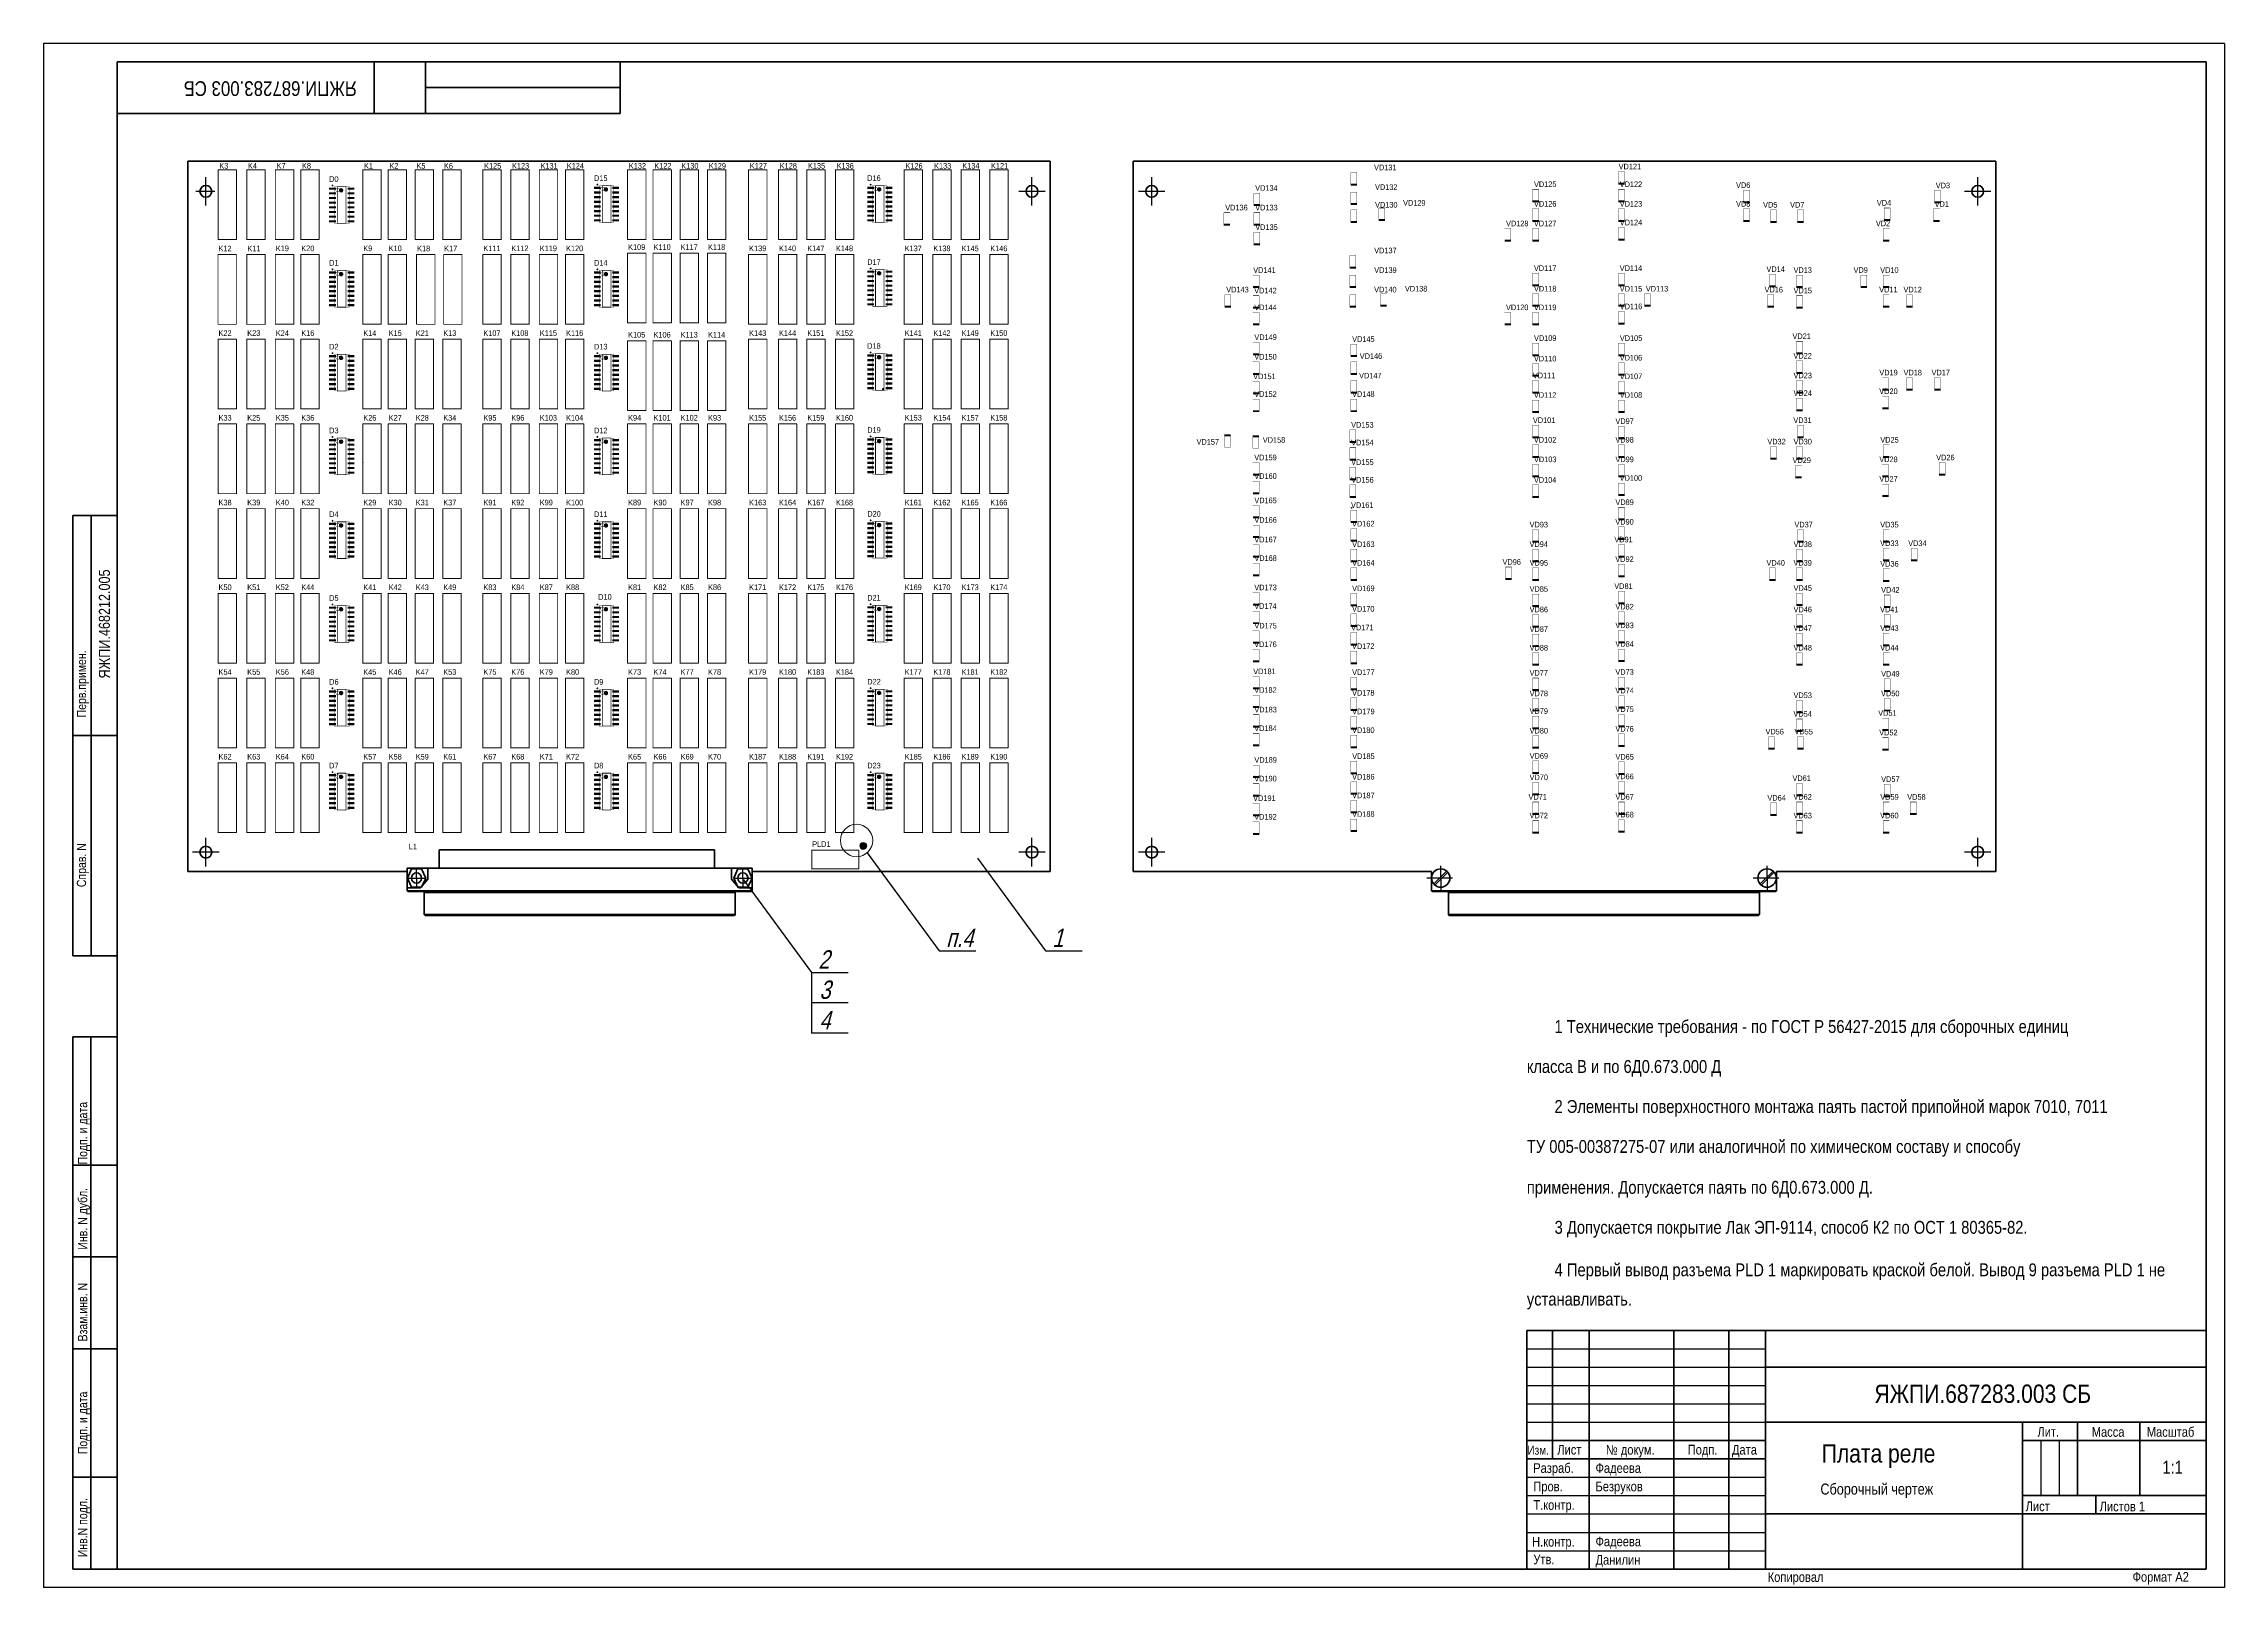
# Model space of a CAD drawing. Header units: millimetres. Extents: x 7140 to 8879, y -16257 to -5062.
# Drawn here: x 7140 to 7734, y -14949 to -14529 of the extents above; entities that cross this region are included whole.
import ezdxf

# ---------------------------------------------------------------- set-up
doc = ezdxf.new("R2010")
doc.units = ezdxf.units.MM
doc.linetypes.add('CENTER2', pattern=[28.575, 19.05, -3.175, 3.175, -3.175])
for name, color, linetype in [('BottomOverlay', 54, 'Continuous'), ('BottomSolder', 6, 'Continuous'), ('Mechanical13', 56, 'Continuous'), ('Text', 140, 'Continuous'), ('TONK', 7, 'Continuous'), ('TopOverlay', 2, 'Continuous'), ('TopSolder', 216, 'Continuous'), ('ViaHoleLayer', 16, 'Continuous'), ('Wire', 6, 'Continuous')]:
    doc.layers.add(name, color=color, linetype=linetype)
for name, color, linetype, lineweight in [('Gate', 60, 'Continuous', 35), ('OSN', 7, 'Continuous', 60), ('RAZM', 7, 'Continuous', 30), ('ИЗМ', 4, 'Continuous', 30)]:
    doc.layers.add(name, color=color, linetype=linetype, lineweight=lineweight)
doc.styles.add('NOWTXT', font='nowtxt.shx', dxfattribs={"width": 0.75, "height": 3})
doc.styles.get("Standard").update_dxf_attribs({"font": 'ARIALN.TTF', "height": 3.4})

msp = doc.modelspace()

# ---------------------------------------------------------------- hatches: boundary and pattern name
at = {"layer": 'OSN', "linetype": 'ByBlock', "lineweight": 0, "ltscale": 20}
h = msp.add_hatch(color=256, dxfattribs=at)
h.dxf.hatch_style = 1
h.paths.add_polyline_path([(7361.91104, -14747.07561, 1), (7363.79269, -14747.07561, 1)])

# ---------------------------------------------------------------- linework, layer by layer
for p, q in [((7363.91532, -14748.92364), (7383.49211, -14775.64917)), ((7393.975, -14750.43467), (7412.44495, -14775.64917)), ((7330.24522, -14756.32461), (7348.71518, -14781.53911)), ((7348.71518, -14781.53911), (7348.71518, -14789.79435)), ((7348.71518, -14789.79435), (7348.71518, -14798.04959))]:
    msp.add_line(p, q)
at = {"layer": 'BottomOverlay'}
for points, const_width in [([(7497.27521, -14563.6622), (7495.62521, -14563.6622)], 0.1), ([(7495.62521, -14567.1622), (7495.62521, -14563.6622)], 0.08), ([(7497.27521, -14567.1622), (7497.27521, -14563.6622)], 0.08), ([(7570.17318, -14563.4082), (7568.52318, -14563.4082)], 0.1), ([(7568.52318, -14566.9082), (7568.52318, -14563.4082)], 0.08), ([(7570.17318, -14566.9082), (7570.17318, -14563.4082)], 0.08), ([(7470.88978, -14569.2502), (7469.23978, -14569.2502)], 0.1), ([(7469.23978, -14572.7502), (7469.23978, -14569.2502)], 0.08), ([(7470.88978, -14572.7502), (7470.88978, -14569.2502)], 0.08), ([(7497.27518, -14568.9962), (7495.62518, -14568.9962)], 0.1), ([(7495.62518, -14572.4962), (7495.62518, -14568.9962)], 0.08), ([(7497.27521, -14567.1622), (7495.62521, -14567.1622)], 0.08), ([(7497.27518, -14572.4962), (7497.27518, -14568.9962)], 0.08), ([(7546.80521, -14568.2342), (7545.15521, -14568.2342)], 0.1), ([(7545.15521, -14571.7342), (7545.15521, -14568.2342)], 0.08), ([(7546.80521, -14571.7342), (7546.80521, -14568.2342)], 0.08), ([(7570.1732, -14568.2342), (7568.5232, -14568.2342)], 0.1), ([(7570.17318, -14566.9082), (7568.52318, -14566.9082)], 0.08), ([(7568.5232, -14571.7342), (7568.5232, -14568.2342)], 0.08), ([(7570.1732, -14571.7342), (7570.1732, -14568.2342)], 0.08), ([(7604.20918, -14568.4882), (7602.55918, -14568.4882)], 0.1), ([(7602.55918, -14571.9882), (7602.55918, -14568.4882)], 0.08), ([(7604.20918, -14571.9882), (7604.20918, -14568.4882)], 0.08), ([(7656.27918, -14568.4882), (7654.62918, -14568.4882)], 0.1), ([(7654.62918, -14571.9882), (7654.62918, -14568.4882)], 0.08), ([(7656.27918, -14571.9882), (7656.27918, -14568.4882)], 0.08), ([(7462.73118, -14574.5842), (7461.08118, -14574.5842)], 0.1), ([(7461.08118, -14578.0842), (7461.08118, -14574.5842)], 0.08), ([(7462.73118, -14578.0842), (7462.73118, -14574.5842)], 0.08), ([(7470.88976, -14574.5842), (7469.23976, -14574.5842)], 0.1), ([(7469.23976, -14578.0842), (7469.23976, -14574.5842)], 0.08), ([(7470.88978, -14572.7502), (7469.23978, -14572.7502)], 0.08), ([(7470.88976, -14578.0842), (7470.88976, -14574.5842)], 0.08), ([(7497.27519, -14573.8222), (7495.62519, -14573.8222)], 0.1), ([(7497.27518, -14572.4962), (7495.62518, -14572.4962)], 0.08), ([(7495.62519, -14577.3222), (7495.62519, -14573.8222)], 0.08), ([(7497.27519, -14577.3222), (7497.27519, -14573.8222)], 0.08), ([(7504.89518, -14573.3142), (7503.24518, -14573.3142)], 0.1), ([(7503.24518, -14576.8142), (7503.24518, -14573.3142)], 0.08), ([(7504.89518, -14576.8142), (7504.89518, -14573.3142)], 0.08), ([(7546.80518, -14573.5682), (7545.15518, -14573.5682)], 0.1), ([(7545.15518, -14577.0682), (7545.15518, -14573.5682)], 0.08), ([(7546.80521, -14571.7342), (7545.15521, -14571.7342)], 0.08), ([(7546.80518, -14577.0682), (7546.80518, -14573.5682)], 0.08), ([(7570.17317, -14573.5682), (7568.52317, -14573.5682)], 0.1), ([(7568.52317, -14577.0682), (7568.52317, -14573.5682)], 0.08), ([(7570.1732, -14571.7342), (7568.5232, -14571.7342)], 0.08), ([(7570.17317, -14577.0682), (7570.17317, -14573.5682)], 0.08), ([(7604.20918, -14573.5682), (7602.55918, -14573.5682)], 0.1), ([(7604.20918, -14571.9882), (7602.55918, -14571.9882)], 0.08), ([(7602.55918, -14577.0682), (7602.55918, -14573.5682)], 0.08), ([(7604.20918, -14577.0682), (7604.20918, -14573.5682)], 0.08), ([(7611.57518, -14573.8222), (7609.92518, -14573.8222)], 0.1), ([(7609.92518, -14577.3222), (7609.92518, -14573.8222)], 0.08), ([(7611.57518, -14577.3222), (7611.57518, -14573.8222)], 0.08), ([(7618.94118, -14573.8222), (7617.29118, -14573.8222)], 0.1), ([(7617.29118, -14577.3222), (7617.29118, -14573.8222)], 0.08), ([(7618.94118, -14577.3222), (7618.94118, -14573.8222)], 0.08), ([(7642.56318, -14573.3142), (7640.91318, -14573.3142)], 0.1), ([(7640.91318, -14576.8142), (7640.91318, -14573.3142)], 0.08), ([(7642.56318, -14576.8142), (7642.56318, -14573.3142)], 0.08), ([(7656.02518, -14573.5682), (7654.37518, -14573.5682)], 0.1), ([(7654.37518, -14577.0682), (7654.37518, -14573.5682)], 0.08), ([(7656.27918, -14571.9882), (7654.62918, -14571.9882)], 0.08), ([(7656.02518, -14577.0682), (7656.02518, -14573.5682)], 0.08), ([(7462.73118, -14578.0842), (7461.08118, -14578.0842)], 0.08), ([(7470.8898, -14579.9182), (7469.2398, -14579.9182)], 0.1), ([(7470.88976, -14578.0842), (7469.23976, -14578.0842)], 0.08), ([(7469.2398, -14583.4182), (7469.2398, -14579.9182)], 0.08), ([(7470.8898, -14583.4182), (7470.8898, -14579.9182)], 0.08), ([(7497.27519, -14577.3222), (7495.62519, -14577.3222)], 0.08), ([(7504.89518, -14576.8142), (7503.24518, -14576.8142)], 0.08), ([(7539.18518, -14578.9022), (7537.53518, -14578.9022)], 0.1), ([(7537.53518, -14582.4022), (7537.53518, -14578.9022)], 0.08), ([(7539.18518, -14582.4022), (7537.53518, -14582.4022)], 0.08), ([(7539.18518, -14582.4022), (7539.18518, -14578.9022)], 0.08), ([(7546.8052, -14578.9022), (7545.1552, -14578.9022)], 0.1), ([(7546.80518, -14577.0682), (7545.15518, -14577.0682)], 0.08), ([(7545.1552, -14582.4022), (7545.1552, -14578.9022)], 0.08), ([(7546.8052, -14582.4022), (7545.1552, -14582.4022)], 0.08), ([(7546.8052, -14582.4022), (7546.8052, -14578.9022)], 0.08), ([(7570.17314, -14578.6482), (7568.52314, -14578.6482)], 0.1), ([(7568.52314, -14582.1482), (7568.52314, -14578.6482)], 0.08), ([(7570.17314, -14582.1482), (7568.52314, -14582.1482)], 0.08), ([(7570.17317, -14577.0682), (7568.52317, -14577.0682)], 0.08), ([(7570.17314, -14582.1482), (7570.17314, -14578.6482)], 0.08), ([(7604.20918, -14577.0682), (7602.55918, -14577.0682)], 0.08), ([(7611.57518, -14577.3222), (7609.92518, -14577.3222)], 0.08), ([(7618.94118, -14577.3222), (7617.29118, -14577.3222)], 0.08), ([(7642.30918, -14578.9022), (7640.65918, -14578.9022)], 0.1), ([(7640.65918, -14582.4022), (7640.65918, -14578.9022)], 0.08), ([(7642.30918, -14582.4022), (7640.65918, -14582.4022)], 0.08), ([(7642.56318, -14576.8142), (7640.91318, -14576.8142)], 0.08), ([(7642.30918, -14582.4022), (7642.30918, -14578.9022)], 0.08), ([(7656.02518, -14577.0682), (7654.37518, -14577.0682)], 0.08), ([(7470.8898, -14583.4182), (7469.2398, -14583.4182)], 0.08), ([(7497.02119, -14586.2682), (7495.37119, -14586.2682)], 0.1), ([(7495.37119, -14589.7682), (7495.37119, -14586.2682)], 0.08), ([(7497.02119, -14589.7682), (7497.02119, -14586.2682)], 0.08), ([(7470.63578, -14591.6022), (7468.98578, -14591.6022)], 0.1), ([(7468.98578, -14595.1022), (7468.98578, -14591.6022)], 0.08), ([(7470.63578, -14595.1022), (7470.63578, -14591.6022)], 0.08), ([(7497.02118, -14591.6022), (7495.37118, -14591.6022)], 0.1), ([(7495.37118, -14595.1022), (7495.37118, -14591.6022)], 0.08), ([(7497.02119, -14589.7682), (7495.37119, -14589.7682)], 0.08), ([(7497.02118, -14595.1022), (7497.02118, -14591.6022)], 0.08), ([(7546.8052, -14591.0942), (7545.1552, -14591.0942)], 0.1), ([(7545.1552, -14594.5942), (7545.1552, -14591.0942)], 0.08), ([(7546.8052, -14594.5942), (7546.8052, -14591.0942)], 0.08), ([(7570.17319, -14591.0942), (7568.52319, -14591.0942)], 0.1), ([(7568.52319, -14594.5942), (7568.52319, -14591.0942)], 0.08), ([(7570.17319, -14594.5942), (7570.17319, -14591.0942)], 0.08), ([(7611.32118, -14591.3482), (7609.67118, -14591.3482)], 0.1), ([(7609.67118, -14594.8482), (7609.67118, -14591.3482)], 0.08), ([(7611.32118, -14594.8482), (7611.32118, -14591.3482)], 0.08), ([(7618.68718, -14591.6022), (7617.03718, -14591.6022)], 0.1), ([(7617.03718, -14595.1022), (7617.03718, -14591.6022)], 0.08), ([(7618.68718, -14595.1022), (7618.68718, -14591.6022)], 0.08), ([(7636.21318, -14591.6022), (7634.56318, -14591.6022)], 0.1), ([(7634.56318, -14595.1022), (7634.56318, -14591.6022)], 0.08), ([(7636.21318, -14595.1022), (7636.21318, -14591.6022)], 0.08), ([(7642.30918, -14591.6022), (7640.65918, -14591.6022)], 0.1), ([(7640.65918, -14595.1022), (7640.65918, -14591.6022)], 0.08), ([(7642.30918, -14595.1022), (7642.30918, -14591.6022)], 0.08), ([(7462.98518, -14596.9362), (7461.33518, -14596.9362)], 0.1), ([(7461.33518, -14600.4362), (7461.33518, -14596.9362)], 0.08), ([(7462.98518, -14600.4362), (7462.98518, -14596.9362)], 0.08), ([(7470.6358, -14597.1902), (7468.9858, -14597.1902)], 0.1), ([(7470.63578, -14595.1022), (7468.98578, -14595.1022)], 0.08), ([(7468.9858, -14600.6902), (7468.9858, -14597.1902)], 0.08), ([(7470.6358, -14600.6902), (7470.6358, -14597.1902)], 0.08), ([(7497.0212, -14596.9362), (7495.3712, -14596.9362)], 0.1), ([(7497.02118, -14595.1022), (7495.37118, -14595.1022)], 0.08), ([(7495.3712, -14600.4362), (7495.3712, -14596.9362)], 0.08), ([(7497.0212, -14600.4362), (7497.0212, -14596.9362)], 0.08), ([(7505.40318, -14596.6822), (7503.75318, -14596.6822)], 0.1), ([(7503.75318, -14600.1822), (7503.75318, -14596.6822)], 0.08), ([(7505.40318, -14600.1822), (7503.75318, -14600.1822)], 0.08), ([(7505.40318, -14600.1822), (7505.40318, -14596.6822)], 0.08), ([(7546.80517, -14596.6822), (7545.15517, -14596.6822)], 0.1), ([(7545.15517, -14600.1822), (7545.15517, -14596.6822)], 0.08), ([(7546.80517, -14600.1822), (7545.15517, -14600.1822)], 0.08), ([(7546.8052, -14594.5942), (7545.1552, -14594.5942)], 0.08), ([(7546.80517, -14600.1822), (7546.80517, -14596.6822)], 0.08), ([(7570.17316, -14596.6822), (7568.52316, -14596.6822)], 0.1), ([(7568.52316, -14600.1822), (7568.52316, -14596.6822)], 0.08), ([(7570.17316, -14600.1822), (7568.52316, -14600.1822)], 0.08), ([(7570.17319, -14594.5942), (7568.52319, -14594.5942)], 0.08), ([(7570.17316, -14600.1822), (7570.17316, -14596.6822)], 0.08), ([(7577.28518, -14596.6822), (7575.63518, -14596.6822)], 0.1), ([(7575.63518, -14600.1822), (7575.63518, -14596.6822)], 0.08), ([(7577.28518, -14600.1822), (7575.63518, -14600.1822)], 0.08), ([(7577.28518, -14600.1822), (7577.28518, -14596.6822)], 0.08), ([(7610.81318, -14596.9362), (7609.16318, -14596.9362)], 0.1), ([(7609.16318, -14600.4362), (7609.16318, -14596.9362)], 0.08), ([(7611.32118, -14594.8482), (7609.67118, -14594.8482)], 0.08), ([(7610.81318, -14600.4362), (7610.81318, -14596.9362)], 0.08), ([(7618.68718, -14597.1902), (7617.03718, -14597.1902)], 0.1), ([(7618.68718, -14595.1022), (7617.03718, -14595.1022)], 0.08), ([(7617.03718, -14600.6902), (7617.03718, -14597.1902)], 0.08), ([(7618.68718, -14600.6902), (7618.68718, -14597.1902)], 0.08), ([(7636.21318, -14595.1022), (7634.56318, -14595.1022)], 0.08), ([(7642.30918, -14596.9362), (7640.65918, -14596.9362)], 0.1), ([(7642.30918, -14595.1022), (7640.65918, -14595.1022)], 0.08), ([(7640.65918, -14600.4362), (7640.65918, -14596.9362)], 0.08), ([(7642.30918, -14600.4362), (7642.30918, -14596.9362)], 0.08), ([(7648.65918, -14596.9362), (7647.00918, -14596.9362)], 0.1), ([(7647.00918, -14600.4362), (7647.00918, -14596.9362)], 0.08), ([(7648.65918, -14600.4362), (7648.65918, -14596.9362)], 0.08), ([(7462.98518, -14600.4362), (7461.33518, -14600.4362)], 0.08), ([(7470.63579, -14601.7622), (7468.98579, -14601.7622)], 0.1), ([(7468.98579, -14605.2622), (7468.98579, -14601.7622)], 0.08), ([(7470.63579, -14605.2622), (7468.98579, -14605.2622)], 0.08), ([(7470.6358, -14600.6902), (7468.9858, -14600.6902)], 0.08), ([(7470.63579, -14605.2622), (7470.63579, -14601.7622)], 0.08), ([(7497.0212, -14600.4362), (7495.3712, -14600.4362)], 0.08), ([(7539.18518, -14601.7622), (7537.53518, -14601.7622)], 0.1), ([(7537.53518, -14605.2622), (7537.53518, -14601.7622)], 0.08), ([(7539.18518, -14605.2622), (7537.53518, -14605.2622)], 0.08), ([(7539.18518, -14605.2622), (7539.18518, -14601.7622)], 0.08), ([(7546.80519, -14601.7622), (7545.15519, -14601.7622)], 0.1), ([(7545.15519, -14605.2622), (7545.15519, -14601.7622)], 0.08), ([(7546.80519, -14605.2622), (7545.15519, -14605.2622)], 0.08), ([(7546.80519, -14605.2622), (7546.80519, -14601.7622)], 0.08), ([(7570.17318, -14601.5082), (7568.52318, -14601.5082)], 0.1), ([(7568.52318, -14605.0082), (7568.52318, -14601.5082)], 0.08), ([(7570.17318, -14605.0082), (7568.52318, -14605.0082)], 0.08), ([(7570.17318, -14605.0082), (7570.17318, -14601.5082)], 0.08), ([(7610.81318, -14600.4362), (7609.16318, -14600.4362)], 0.08), ([(7618.68718, -14600.6902), (7617.03718, -14600.6902)], 0.08), ([(7642.30918, -14600.4362), (7640.65918, -14600.4362)], 0.08), ([(7648.65918, -14600.4362), (7647.00918, -14600.4362)], 0.08), ([(7470.63579, -14609.8902), (7468.98579, -14609.8902)], 0.1), ([(7468.98579, -14613.3902), (7468.98579, -14609.8902)], 0.08), ([(7470.63579, -14613.3902), (7470.63579, -14609.8902)], 0.08), ([(7497.2752, -14610.3982), (7495.6252, -14610.3982)], 0.1), ([(7495.6252, -14613.8982), (7495.6252, -14610.3982)], 0.08), ([(7497.2752, -14613.8982), (7497.2752, -14610.3982)], 0.08), ([(7546.80518, -14610.1442), (7545.15518, -14610.1442)], 0.1), ([(7545.15518, -14613.6442), (7545.15518, -14610.1442)], 0.08), ([(7546.80518, -14613.6442), (7546.80518, -14610.1442)], 0.08), ([(7570.17315, -14610.1442), (7568.52315, -14610.1442)], 0.1), ([(7568.52315, -14613.6442), (7568.52315, -14610.1442)], 0.08), ([(7570.17315, -14613.6442), (7570.17315, -14610.1442)], 0.08), ([(7618.68718, -14609.6362), (7617.03718, -14609.6362)], 0.1), ([(7617.03718, -14613.1362), (7617.03718, -14609.6362)], 0.08), ([(7618.68718, -14613.1362), (7618.68718, -14609.6362)], 0.08), ([(7470.63581, -14615.2242), (7468.98581, -14615.2242)], 0.1), ([(7470.63579, -14613.3902), (7468.98579, -14613.3902)], 0.08), ([(7468.98581, -14618.7242), (7468.98581, -14615.2242)], 0.08), ([(7470.63581, -14618.7242), (7470.63581, -14615.2242)], 0.08), ([(7497.27517, -14615.2242), (7495.62517, -14615.2242)], 0.1), ([(7495.62517, -14618.7242), (7495.62517, -14615.2242)], 0.08), ([(7497.2752, -14613.8982), (7495.6252, -14613.8982)], 0.08), ([(7497.27517, -14618.7242), (7497.27517, -14615.2242)], 0.08), ([(7546.80515, -14615.7322), (7545.15515, -14615.7322)], 0.1), ([(7545.15515, -14619.2322), (7545.15515, -14615.7322)], 0.08), ([(7546.80518, -14613.6442), (7545.15518, -14613.6442)], 0.08), ([(7546.80515, -14619.2322), (7546.80515, -14615.7322)], 0.08), ([(7570.17322, -14615.4782), (7568.52322, -14615.4782)], 0.1), ([(7570.17315, -14613.6442), (7568.52315, -14613.6442)], 0.08), ([(7568.52322, -14618.9782), (7568.52322, -14615.4782)], 0.08), ([(7570.17322, -14618.9782), (7570.17322, -14615.4782)], 0.08), ([(7618.68718, -14614.9702), (7617.03718, -14614.9702)], 0.1), ([(7618.68718, -14613.1362), (7617.03718, -14613.1362)], 0.08), ([(7617.03718, -14618.4702), (7617.03718, -14614.9702)], 0.08), ([(7618.68718, -14618.4702), (7618.68718, -14614.9702)], 0.08), ([(7470.63578, -14620.5582), (7468.98578, -14620.5582)], 0.1), ([(7468.98578, -14624.0582), (7468.98578, -14620.5582)], 0.08), ([(7470.63581, -14618.7242), (7468.98581, -14618.7242)], 0.08), ([(7470.63578, -14624.0582), (7470.63578, -14620.5582)], 0.08), ([(7497.27518, -14620.3042), (7495.62518, -14620.3042)], 0.1), ([(7497.27517, -14618.7242), (7495.62517, -14618.7242)], 0.08), ([(7495.62518, -14623.8042), (7495.62518, -14620.3042)], 0.08), ([(7497.27518, -14623.8042), (7495.62518, -14623.8042)], 0.08), ([(7497.27518, -14623.8042), (7497.27518, -14620.3042)], 0.08), ([(7546.80522, -14620.3042), (7545.15522, -14620.3042)], 0.1), ([(7546.80515, -14619.2322), (7545.15515, -14619.2322)], 0.08), ([(7545.15522, -14623.8042), (7545.15522, -14620.3042)], 0.08), ([(7546.80522, -14623.8042), (7545.15522, -14623.8042)], 0.08), ([(7546.80522, -14623.8042), (7546.80522, -14620.3042)], 0.08), ([(7570.17319, -14620.5582), (7568.52319, -14620.5582)], 0.1), ([(7568.52319, -14624.0582), (7568.52319, -14620.5582)], 0.08), ([(7570.17322, -14618.9782), (7568.52322, -14618.9782)], 0.08), ([(7570.17319, -14624.0582), (7570.17319, -14620.5582)], 0.08), ([(7618.68718, -14620.3042), (7617.03718, -14620.3042)], 0.1), ([(7618.68718, -14618.4702), (7617.03718, -14618.4702)], 0.08), ([(7617.03718, -14623.8042), (7617.03718, -14620.3042)], 0.08), ([(7618.68718, -14623.8042), (7617.03718, -14623.8042)], 0.08), ([(7618.68718, -14623.8042), (7618.68718, -14620.3042)], 0.08), ([(7642.05518, -14619.5422), (7640.40518, -14619.5422)], 0.1), ([(7640.40518, -14623.0422), (7640.40518, -14619.5422)], 0.08), ([(7642.05518, -14623.0422), (7640.40518, -14623.0422)], 0.08), ([(7642.05518, -14623.0422), (7642.05518, -14619.5422)], 0.08), ([(7648.65918, -14619.5422), (7647.00918, -14619.5422)], 0.1), ([(7647.00918, -14623.0422), (7647.00918, -14619.5422)], 0.08), ([(7648.65918, -14623.0422), (7647.00918, -14623.0422)], 0.08), ([(7648.65918, -14623.0422), (7648.65918, -14619.5422)], 0.08), ([(7656.27918, -14619.5422), (7654.62918, -14619.5422)], 0.1), ([(7654.62918, -14623.0422), (7654.62918, -14619.5422)], 0.08), ([(7656.27918, -14623.0422), (7654.62918, -14623.0422)], 0.08), ([(7656.27918, -14623.0422), (7656.27918, -14619.5422)], 0.08), ([(7470.6358, -14625.3842), (7468.9858, -14625.3842)], 0.1), ([(7470.63578, -14624.0582), (7468.98578, -14624.0582)], 0.08), ([(7468.9858, -14628.8842), (7468.9858, -14625.3842)], 0.08), ([(7470.6358, -14628.8842), (7468.9858, -14628.8842)], 0.08), ([(7470.6358, -14628.8842), (7470.6358, -14625.3842)], 0.08), ([(7497.27516, -14625.3842), (7495.62516, -14625.3842)], 0.1), ([(7495.62516, -14628.8842), (7495.62516, -14625.3842)], 0.08), ([(7497.27516, -14628.8842), (7495.62516, -14628.8842)], 0.08), ([(7497.27516, -14628.8842), (7497.27516, -14625.3842)], 0.08), ([(7546.80519, -14625.6382), (7545.15519, -14625.6382)], 0.1), ([(7545.15519, -14629.1382), (7545.15519, -14625.6382)], 0.08), ([(7546.80519, -14629.1382), (7545.15519, -14629.1382)], 0.08), ([(7546.80519, -14629.1382), (7546.80519, -14625.6382)], 0.08), ([(7570.17316, -14625.6382), (7568.52316, -14625.6382)], 0.1), ([(7568.52316, -14629.1382), (7568.52316, -14625.6382)], 0.08), ([(7570.17316, -14629.1382), (7568.52316, -14629.1382)], 0.08), ([(7570.17319, -14624.0582), (7568.52319, -14624.0582)], 0.08), ([(7570.17316, -14629.1382), (7570.17316, -14625.6382)], 0.08), ([(7618.68718, -14625.1302), (7617.03718, -14625.1302)], 0.1), ([(7617.03718, -14628.6302), (7617.03718, -14625.1302)], 0.08), ([(7618.68718, -14628.6302), (7617.03718, -14628.6302)], 0.08), ([(7618.68718, -14628.6302), (7618.68718, -14625.1302)], 0.08), ([(7642.05518, -14624.6222), (7640.40518, -14624.6222)], 0.1), ([(7640.40518, -14628.1222), (7640.40518, -14624.6222)], 0.08), ([(7642.05518, -14628.1222), (7640.40518, -14628.1222)], 0.08), ([(7642.05518, -14628.1222), (7642.05518, -14624.6222)], 0.08), ([(7462.85918, -14634.9842), (7461.20918, -14634.9842)], 0.08), ([(7461.20918, -14638.4842), (7461.20918, -14634.9842)], 0.08), ([(7462.85918, -14638.4842), (7462.85918, -14634.9842)], 0.08), ([(7470.60518, -14635.2382), (7468.95518, -14635.2382)], 0.08), ([(7468.95518, -14638.7382), (7468.95518, -14635.2382)], 0.08), ([(7470.60518, -14638.7382), (7470.60518, -14635.2382)], 0.08), ([(7497.02117, -14633.7662), (7495.37117, -14633.7662)], 0.1), ([(7495.37117, -14637.2662), (7495.37117, -14633.7662)], 0.08), ([(7497.02117, -14637.2662), (7497.02117, -14633.7662)], 0.08), ([(7546.80521, -14632.4962), (7545.15521, -14632.4962)], 0.1), ([(7545.15521, -14635.9962), (7545.15521, -14632.4962)], 0.08), ([(7546.80521, -14635.9962), (7546.80521, -14632.4962)], 0.08), ([(7570.17318, -14632.7502), (7568.52318, -14632.7502)], 0.1), ([(7568.52318, -14636.2502), (7568.52318, -14632.7502)], 0.08), ([(7570.17318, -14636.2502), (7570.17318, -14632.7502)], 0.08), ([(7618.94118, -14632.4962), (7617.29118, -14632.4962)], 0.1), ([(7617.29118, -14635.9962), (7617.29118, -14632.4962)], 0.08), ([(7618.94118, -14635.9962), (7618.94118, -14632.4962)], 0.08), ([(7462.85918, -14638.4842), (7461.20918, -14638.4842)], 0.1), ([(7470.60518, -14638.7382), (7468.95518, -14638.7382)], 0.1), ([(7497.02119, -14638.5922), (7495.37119, -14638.5922)], 0.1), ([(7497.02117, -14637.2662), (7495.37117, -14637.2662)], 0.08), ([(7495.37119, -14642.0922), (7495.37119, -14638.5922)], 0.08), ([(7497.02119, -14642.0922), (7497.02119, -14638.5922)], 0.08), ([(7546.80518, -14637.8302), (7545.15518, -14637.8302)], 0.1), ([(7545.15518, -14641.3302), (7545.15518, -14637.8302)], 0.08), ([(7546.80518, -14641.3302), (7545.15518, -14641.3302)], 0.08), ([(7546.80521, -14635.9962), (7545.15521, -14635.9962)], 0.08), ([(7546.80518, -14641.3302), (7546.80518, -14637.8302)], 0.08), ([(7570.1732, -14637.8302), (7568.5232, -14637.8302)], 0.1), ([(7570.17318, -14636.2502), (7568.52318, -14636.2502)], 0.08), ([(7568.5232, -14641.3302), (7568.5232, -14637.8302)], 0.08), ([(7570.1732, -14641.3302), (7568.5232, -14641.3302)], 0.08), ([(7570.1732, -14641.3302), (7570.1732, -14637.8302)], 0.08), ([(7611.57518, -14638.3382), (7609.92518, -14638.3382)], 0.1), ([(7609.92518, -14641.8382), (7609.92518, -14638.3382)], 0.08), ([(7611.57518, -14641.8382), (7611.57518, -14638.3382)], 0.08), ([(7618.68718, -14638.3382), (7617.03718, -14638.3382)], 0.1), ([(7617.03718, -14641.8382), (7617.03718, -14638.3382)], 0.08), ([(7618.94118, -14635.9962), (7617.29118, -14635.9962)], 0.08), ([(7618.68718, -14641.8382), (7618.68718, -14638.3382)], 0.08), ([(7642.30918, -14637.8302), (7640.65918, -14637.8302)], 0.1), ([(7640.65918, -14641.3302), (7640.65918, -14637.8302)], 0.08), ([(7642.30918, -14641.3302), (7640.65918, -14641.3302)], 0.08), ([(7642.30918, -14641.3302), (7642.30918, -14637.8302)], 0.08), ([(7470.6358, -14642.6562), (7468.9858, -14642.6562)], 0.1), ([(7470.63582, -14647.7362), (7468.98582, -14647.7362)], 0.1), ([(7468.9858, -14646.1562), (7468.9858, -14642.6562)], 0.08), ([(7470.6358, -14646.1562), (7468.9858, -14646.1562)], 0.08), ([(7468.98582, -14651.2362), (7468.98582, -14647.7362)], 0.08), ([(7470.6358, -14646.1562), (7470.6358, -14642.6562)], 0.08), ([(7470.63582, -14651.2362), (7470.63582, -14647.7362)], 0.08), ([(7497.02121, -14643.9262), (7495.37121, -14643.9262)], 0.1), ([(7497.02119, -14642.0922), (7495.37119, -14642.0922)], 0.08), ([(7495.37121, -14647.4262), (7495.37121, -14643.9262)], 0.08), ([(7497.02121, -14647.4262), (7495.37121, -14647.4262)], 0.08), ([(7497.02121, -14647.4262), (7497.02121, -14643.9262)], 0.08), ([(7546.8052, -14643.1642), (7545.1552, -14643.1642)], 0.1), ([(7545.1552, -14646.6642), (7545.1552, -14643.1642)], 0.08), ([(7546.8052, -14646.6642), (7545.1552, -14646.6642)], 0.08), ([(7546.8052, -14646.6642), (7546.8052, -14643.1642)], 0.08), ([(7570.17317, -14643.1642), (7568.52317, -14643.1642)], 0.1), ([(7568.52317, -14646.6642), (7568.52317, -14643.1642)], 0.08), ([(7570.17317, -14646.6642), (7568.52317, -14646.6642)], 0.08), ([(7570.17317, -14646.6642), (7570.17317, -14643.1642)], 0.08), ([(7611.57518, -14641.8382), (7609.92518, -14641.8382)], 0.08), ([(7618.43318, -14643.4182), (7616.78318, -14643.4182)], 0.1), ([(7616.78318, -14646.9182), (7616.78318, -14643.4182)], 0.08), ([(7618.43318, -14646.9182), (7616.78318, -14646.9182)], 0.08), ([(7618.68718, -14641.8382), (7617.03718, -14641.8382)], 0.08), ([(7618.43318, -14646.9182), (7618.43318, -14643.4182)], 0.08), ([(7642.05518, -14643.1642), (7640.40518, -14643.1642)], 0.1), ([(7640.40518, -14646.6642), (7640.40518, -14643.1642)], 0.08), ([(7642.05518, -14646.6642), (7640.40518, -14646.6642)], 0.08), ([(7642.05518, -14646.6642), (7642.05518, -14643.1642)], 0.08), ([(7657.54918, -14642.6562), (7655.89918, -14642.6562)], 0.1), ([(7655.89918, -14646.1562), (7655.89918, -14642.6562)], 0.08), ([(7657.54918, -14646.1562), (7655.89918, -14646.1562)], 0.08), ([(7657.54918, -14646.1562), (7657.54918, -14642.6562)], 0.08), ([(7470.63582, -14651.2362), (7468.98582, -14651.2362)], 0.08), ([(7497.02118, -14648.7522), (7495.37118, -14648.7522)], 0.1), ([(7495.37118, -14652.2522), (7495.37118, -14648.7522)], 0.08), ([(7497.02118, -14652.2522), (7495.37118, -14652.2522)], 0.08), ([(7497.02118, -14652.2522), (7497.02118, -14648.7522)], 0.08), ([(7546.80517, -14648.7522), (7545.15517, -14648.7522)], 0.1), ([(7545.15517, -14652.2522), (7545.15517, -14648.7522)], 0.08), ([(7546.80517, -14652.2522), (7545.15517, -14652.2522)], 0.08), ([(7546.80517, -14652.2522), (7546.80517, -14648.7522)], 0.08), ([(7570.17314, -14648.2442), (7568.52314, -14648.2442)], 0.1), ([(7568.52314, -14651.7442), (7568.52314, -14648.2442)], 0.08), ([(7570.17314, -14651.7442), (7568.52314, -14651.7442)], 0.08), ([(7570.17314, -14651.7442), (7570.17314, -14648.2442)], 0.08), ([(7642.05518, -14648.4982), (7640.40518, -14648.4982)], 0.1), ([(7640.40518, -14651.9982), (7640.40518, -14648.4982)], 0.08), ([(7642.05518, -14651.9982), (7640.40518, -14651.9982)], 0.08), ([(7642.05518, -14651.9982), (7642.05518, -14648.4982)], 0.08), ([(7470.63578, -14654.3402), (7468.98578, -14654.3402)], 0.1), ([(7468.98578, -14657.8402), (7468.98578, -14654.3402)], 0.08), ([(7470.63578, -14657.8402), (7468.98578, -14657.8402)], 0.08), ([(7470.63578, -14657.8402), (7470.63578, -14654.3402)], 0.08), ([(7497.27519, -14655.6102), (7495.62519, -14655.6102)], 0.1), ([(7495.62519, -14659.1102), (7495.62519, -14655.6102)], 0.08), ([(7497.27519, -14659.1102), (7495.62519, -14659.1102)], 0.08), ([(7497.27519, -14659.1102), (7497.27519, -14655.6102)], 0.08), ([(7570.17317, -14654.8482), (7568.52317, -14654.8482)], 0.1), ([(7568.52317, -14658.3482), (7568.52317, -14654.8482)], 0.08), ([(7570.17317, -14658.3482), (7568.52317, -14658.3482)], 0.08), ([(7570.17317, -14658.3482), (7570.17317, -14654.8482)], 0.08), ([(7470.63577, -14665.0082), (7468.98577, -14665.0082)], 0.1), ([(7470.6358, -14659.6742), (7468.9858, -14659.6742)], 0.1), ([(7468.98577, -14668.5082), (7468.98577, -14665.0082)], 0.08), ([(7468.9858, -14663.1742), (7468.9858, -14659.6742)], 0.08), ([(7470.6358, -14663.1742), (7468.9858, -14663.1742)], 0.08), ([(7470.63577, -14668.5082), (7470.63577, -14665.0082)], 0.08), ([(7470.6358, -14663.1742), (7470.6358, -14659.6742)], 0.08), ([(7497.27516, -14660.6902), (7495.62516, -14660.6902)], 0.1), ([(7495.62516, -14664.1902), (7495.62516, -14660.6902)], 0.08), ([(7497.27516, -14664.1902), (7495.62516, -14664.1902)], 0.08), ([(7497.27516, -14664.1902), (7497.27516, -14660.6902)], 0.08), ([(7546.8052, -14660.9442), (7545.1552, -14660.9442)], 0.1), ([(7545.1552, -14664.4442), (7545.1552, -14660.9442)], 0.08), ([(7546.8052, -14664.4442), (7545.1552, -14664.4442)], 0.08), ([(7546.8052, -14664.4442), (7546.8052, -14660.9442)], 0.08), ([(7570.17316, -14665.0082), (7568.52316, -14665.0082)], 0.1), ([(7570.17319, -14660.1822), (7568.52319, -14660.1822)], 0.1), ([(7568.52316, -14668.5082), (7568.52316, -14665.0082)], 0.08), ([(7568.52319, -14663.6822), (7568.52319, -14660.1822)], 0.08), ([(7570.17319, -14663.6822), (7568.52319, -14663.6822)], 0.08), ([(7570.17316, -14668.5082), (7570.17316, -14665.0082)], 0.08), ([(7570.17319, -14663.6822), (7570.17319, -14660.1822)], 0.08), ([(7618.94118, -14660.9442), (7617.29118, -14660.9442)], 0.1), ([(7617.29118, -14664.4442), (7617.29118, -14660.9442)], 0.08), ([(7618.94118, -14664.4442), (7617.29118, -14664.4442)], 0.08), ([(7618.94118, -14664.4442), (7618.94118, -14660.9442)], 0.08), ([(7642.30918, -14660.9442), (7640.65918, -14660.9442)], 0.1), ([(7640.65918, -14664.4442), (7640.65918, -14660.9442)], 0.08), ([(7642.30918, -14664.4442), (7640.65918, -14664.4442)], 0.08), ([(7642.30918, -14664.4442), (7642.30918, -14660.9442)], 0.08), ([(7470.63579, -14670.0882), (7468.98579, -14670.0882)], 0.1), ([(7470.63577, -14668.5082), (7468.98577, -14668.5082)], 0.08), ([(7468.98579, -14673.5882), (7468.98579, -14670.0882)], 0.08), ([(7470.63579, -14673.5882), (7470.63579, -14670.0882)], 0.08), ([(7497.27518, -14666.2782), (7495.62518, -14666.2782)], 0.1), ([(7497.2752, -14671.3582), (7495.6252, -14671.3582)], 0.1), ([(7495.62518, -14669.7782), (7495.62518, -14666.2782)], 0.08), ([(7497.27518, -14669.7782), (7495.62518, -14669.7782)], 0.08), ([(7495.6252, -14674.8582), (7495.6252, -14671.3582)], 0.08), ([(7497.27518, -14669.7782), (7497.27518, -14666.2782)], 0.08), ([(7497.2752, -14674.8582), (7497.2752, -14671.3582)], 0.08), ([(7539.43918, -14671.1042), (7537.78918, -14671.1042)], 0.1), ([(7537.78918, -14674.6042), (7537.78918, -14671.1042)], 0.08), ([(7539.43918, -14674.6042), (7539.43918, -14671.1042)], 0.08), ([(7546.80517, -14666.2782), (7545.15517, -14666.2782)], 0.1), ([(7546.80519, -14671.3582), (7545.15519, -14671.3582)], 0.1), ([(7545.15517, -14669.7782), (7545.15517, -14666.2782)], 0.08), ([(7546.80517, -14669.7782), (7545.15517, -14669.7782)], 0.08), ([(7545.15519, -14674.8582), (7545.15519, -14671.3582)], 0.08), ([(7546.80517, -14669.7782), (7546.80517, -14666.2782)], 0.08), ([(7546.80519, -14674.8582), (7546.80519, -14671.3582)], 0.08), ([(7570.17318, -14670.3422), (7568.52318, -14670.3422)], 0.1), ([(7570.17316, -14668.5082), (7568.52316, -14668.5082)], 0.08), ([(7568.52318, -14673.8422), (7568.52318, -14670.3422)], 0.08), ([(7570.17318, -14673.8422), (7570.17318, -14670.3422)], 0.08), ([(7611.32118, -14671.3582), (7609.67118, -14671.3582)], 0.1), ([(7609.67118, -14674.8582), (7609.67118, -14671.3582)], 0.08), ([(7611.32118, -14674.8582), (7611.32118, -14671.3582)], 0.08), ([(7618.68718, -14666.2782), (7617.03718, -14666.2782)], 0.1), ([(7618.68718, -14671.3582), (7617.03718, -14671.3582)], 0.1), ([(7617.03718, -14669.7782), (7617.03718, -14666.2782)], 0.08), ([(7618.68718, -14669.7782), (7617.03718, -14669.7782)], 0.08), ([(7617.03718, -14674.8582), (7617.03718, -14671.3582)], 0.08), ([(7618.68718, -14669.7782), (7618.68718, -14666.2782)], 0.08), ([(7618.68718, -14674.8582), (7618.68718, -14671.3582)], 0.08), ([(7642.30918, -14666.0242), (7640.65918, -14666.0242)], 0.1), ([(7640.65918, -14669.5242), (7640.65918, -14666.0242)], 0.08), ([(7642.30918, -14669.5242), (7640.65918, -14669.5242)], 0.08), ([(7642.30918, -14669.5242), (7642.30918, -14666.0242)], 0.08), ([(7649.92918, -14666.0242), (7648.27918, -14666.0242)], 0.1), ([(7648.27918, -14669.5242), (7648.27918, -14666.0242)], 0.08), ([(7649.92918, -14669.5242), (7648.27918, -14669.5242)], 0.08), ([(7649.92918, -14669.5242), (7649.92918, -14666.0242)], 0.08), ([(7470.63579, -14673.5882), (7468.98579, -14673.5882)], 0.08), ([(7497.2752, -14674.8582), (7495.6252, -14674.8582)], 0.08), ([(7539.43918, -14674.6042), (7537.78918, -14674.6042)], 0.08), ([(7546.80519, -14674.8582), (7545.15519, -14674.8582)], 0.08), ([(7570.17318, -14673.8422), (7568.52318, -14673.8422)], 0.08), ([(7611.32118, -14674.8582), (7609.67118, -14674.8582)], 0.08), ([(7618.68718, -14674.8582), (7617.03718, -14674.8582)], 0.08), ([(7642.30918, -14671.6122), (7640.65918, -14671.6122)], 0.1), ([(7640.65918, -14675.1122), (7640.65918, -14671.6122)], 0.08), ([(7642.30918, -14675.1122), (7640.65918, -14675.1122)], 0.08), ([(7642.30918, -14675.1122), (7642.30918, -14671.6122)], 0.08), ([(7470.63579, -14678.05017), (7468.98579, -14678.05017)], 0.1), ([(7470.63581, -14683.13017), (7468.98581, -14683.13017)], 0.1), ([(7468.98579, -14681.55017), (7468.98579, -14678.05017)], 0.08), ([(7470.63579, -14681.55017), (7468.98579, -14681.55017)], 0.08), ([(7468.98581, -14686.63017), (7468.98581, -14683.13017)], 0.08), ([(7470.63579, -14681.55017), (7470.63579, -14678.05017)], 0.08), ([(7470.63581, -14686.63017), (7470.63581, -14683.13017)], 0.08), ([(7497.2752, -14678.30417), (7495.6252, -14678.30417)], 0.1), ([(7495.6252, -14681.80417), (7495.6252, -14678.30417)], 0.08), ([(7497.2752, -14681.80417), (7495.6252, -14681.80417)], 0.08), ([(7497.2752, -14681.80417), (7497.2752, -14678.30417)], 0.08), ([(7546.80518, -14678.4702), (7545.15518, -14678.4702)], 0.1), ([(7545.15518, -14681.9702), (7545.15518, -14678.4702)], 0.08), ([(7546.80518, -14681.9702), (7545.15518, -14681.9702)], 0.08), ([(7546.80518, -14681.9702), (7546.80518, -14678.4702)], 0.08), ([(7570.17315, -14677.7082), (7568.52315, -14677.7082)], 0.1), ([(7570.17322, -14683.2962), (7568.52322, -14683.2962)], 0.1), ([(7568.52315, -14681.2082), (7568.52315, -14677.7082)], 0.08), ([(7570.17315, -14681.2082), (7568.52315, -14681.2082)], 0.08), ([(7568.52322, -14686.7962), (7568.52322, -14683.2962)], 0.08), ([(7570.17315, -14681.2082), (7570.17315, -14677.7082)], 0.08), ([(7570.17322, -14686.7962), (7570.17322, -14683.2962)], 0.08), ([(7618.68718, -14678.2162), (7617.03718, -14678.2162)], 0.1), ([(7617.03718, -14681.7162), (7617.03718, -14678.2162)], 0.08), ([(7618.68718, -14681.7162), (7617.03718, -14681.7162)], 0.08), ([(7618.68718, -14681.7162), (7618.68718, -14678.2162)], 0.08), ([(7642.56318, -14678.7242), (7640.91318, -14678.7242)], 0.1), ([(7640.91318, -14682.2242), (7640.91318, -14678.7242)], 0.08), ([(7642.56318, -14682.2242), (7640.91318, -14682.2242)], 0.08), ([(7642.56318, -14682.2242), (7642.56318, -14678.7242)], 0.08), ([(7470.63578, -14688.46417), (7468.98578, -14688.46417)], 0.1), ([(7468.98578, -14691.96417), (7468.98578, -14688.46417)], 0.08), ([(7470.63581, -14686.63017), (7468.98581, -14686.63017)], 0.08), ([(7470.63578, -14691.96417), (7470.63578, -14688.46417)], 0.08), ([(7497.27517, -14683.89217), (7495.62517, -14683.89217)], 0.1), ([(7497.27519, -14688.97217), (7495.62519, -14688.97217)], 0.1), ([(7495.62517, -14687.39217), (7495.62517, -14683.89217)], 0.08), ([(7497.27517, -14687.39217), (7495.62517, -14687.39217)], 0.08), ([(7495.62519, -14692.47217), (7495.62519, -14688.97217)], 0.08), ([(7497.27517, -14687.39217), (7497.27517, -14683.89217)], 0.08), ([(7497.27519, -14692.47217), (7497.27519, -14688.97217)], 0.08), ([(7546.80515, -14684.0582), (7545.15515, -14684.0582)], 0.1), ([(7545.15515, -14687.5582), (7545.15515, -14684.0582)], 0.08), ([(7546.80515, -14687.5582), (7545.15515, -14687.5582)], 0.08), ([(7546.80515, -14687.5582), (7546.80515, -14684.0582)], 0.08), ([(7570.17319, -14688.3762), (7568.52319, -14688.3762)], 0.1), ([(7568.52319, -14691.8762), (7568.52319, -14688.3762)], 0.08), ([(7570.17322, -14686.7962), (7568.52322, -14686.7962)], 0.08), ([(7570.17319, -14691.8762), (7570.17319, -14688.3762)], 0.08), ([(7618.68718, -14684.0582), (7617.03718, -14684.0582)], 0.1), ([(7618.68718, -14689.1382), (7617.03718, -14689.1382)], 0.1), ([(7617.03718, -14687.5582), (7617.03718, -14684.0582)], 0.08), ([(7618.68718, -14687.5582), (7617.03718, -14687.5582)], 0.08), ([(7617.03718, -14692.6382), (7617.03718, -14689.1382)], 0.08), ([(7618.68718, -14687.5582), (7618.68718, -14684.0582)], 0.08), ([(7618.68718, -14692.6382), (7618.68718, -14689.1382)], 0.08), ([(7642.30918, -14689.1382), (7640.65918, -14689.1382)], 0.1), ([(7640.65918, -14692.6382), (7640.65918, -14689.1382)], 0.08), ([(7642.56318, -14684.0582), (7640.91318, -14684.0582)], 0.1), ([(7640.91318, -14687.5582), (7640.91318, -14684.0582)], 0.08), ([(7642.56318, -14687.5582), (7640.91318, -14687.5582)], 0.08), ([(7642.30918, -14692.6382), (7642.30918, -14689.1382)], 0.08), ([(7642.56318, -14687.5582), (7642.56318, -14684.0582)], 0.08), ([(7470.6358, -14693.54417), (7468.9858, -14693.54417)], 0.1), ([(7470.63578, -14691.96417), (7468.98578, -14691.96417)], 0.08), ([(7468.9858, -14697.04417), (7468.9858, -14693.54417)], 0.08), ([(7470.6358, -14697.04417), (7470.6358, -14693.54417)], 0.08), ([(7497.27516, -14694.05217), (7495.62516, -14694.05217)], 0.1), ([(7495.62516, -14697.55217), (7495.62516, -14694.05217)], 0.08), ([(7497.27519, -14692.47217), (7495.62519, -14692.47217)], 0.08), ([(7497.27516, -14697.55217), (7497.27516, -14694.05217)], 0.08), ([(7546.80519, -14694.4722), (7545.15519, -14694.4722)], 0.1), ([(7546.80522, -14689.3922), (7545.15522, -14689.3922)], 0.1), ([(7545.15519, -14697.9722), (7545.15519, -14694.4722)], 0.08), ([(7545.15522, -14692.8922), (7545.15522, -14689.3922)], 0.08), ([(7546.80522, -14692.8922), (7545.15522, -14692.8922)], 0.08), ([(7546.80519, -14697.9722), (7546.80519, -14694.4722)], 0.08), ([(7546.80522, -14692.8922), (7546.80522, -14689.3922)], 0.08), ([(7570.17316, -14693.4562), (7568.52316, -14693.4562)], 0.1), ([(7568.52316, -14696.9562), (7568.52316, -14693.4562)], 0.08), ([(7570.17319, -14691.8762), (7568.52319, -14691.8762)], 0.08), ([(7570.17316, -14696.9562), (7570.17316, -14693.4562)], 0.08), ([(7618.68718, -14694.4722), (7617.03718, -14694.4722)], 0.1), ([(7618.68718, -14692.6382), (7617.03718, -14692.6382)], 0.08), ([(7617.03718, -14697.9722), (7617.03718, -14694.4722)], 0.08), ([(7618.68718, -14697.9722), (7618.68718, -14694.4722)], 0.08), ([(7642.30918, -14694.4722), (7640.65918, -14694.4722)], 0.1), ([(7642.30918, -14692.6382), (7640.65918, -14692.6382)], 0.08), ([(7640.65918, -14697.9722), (7640.65918, -14694.4722)], 0.08), ([(7642.30918, -14697.9722), (7642.30918, -14694.4722)], 0.08), ([(7470.63576, -14700.91017), (7468.98576, -14700.91017)], 0.1), ([(7468.98576, -14704.41017), (7468.98576, -14700.91017)], 0.08), ([(7470.6358, -14697.04417), (7468.9858, -14697.04417)], 0.08), ([(7470.63576, -14704.41017), (7470.63576, -14700.91017)], 0.08), ([(7497.27517, -14701.16417), (7495.62517, -14701.16417)], 0.1), ([(7497.27516, -14697.55217), (7495.62516, -14697.55217)], 0.08), ([(7495.62517, -14704.66417), (7495.62517, -14701.16417)], 0.08), ([(7497.27517, -14704.66417), (7497.27517, -14701.16417)], 0.08), ([(7546.80519, -14697.9722), (7545.15519, -14697.9722)], 0.08), ([(7570.17318, -14701.0762), (7568.52318, -14701.0762)], 0.1), ([(7570.17316, -14696.9562), (7568.52316, -14696.9562)], 0.08), ([(7568.52318, -14704.5762), (7568.52318, -14701.0762)], 0.08), ([(7570.17318, -14704.5762), (7570.17318, -14701.0762)], 0.08), ([(7618.68718, -14697.9722), (7617.03718, -14697.9722)], 0.08), ([(7642.30918, -14697.9722), (7640.65918, -14697.9722)], 0.08), ([(7470.63578, -14705.99017), (7468.98578, -14705.99017)], 0.1), ([(7470.63576, -14704.41017), (7468.98576, -14704.41017)], 0.08), ([(7468.98578, -14709.49017), (7468.98578, -14705.99017)], 0.08), ([(7470.63578, -14709.49017), (7470.63578, -14705.99017)], 0.08), ([(7497.27519, -14706.75217), (7495.62519, -14706.75217)], 0.1), ([(7497.27517, -14704.66417), (7495.62517, -14704.66417)], 0.08), ([(7495.62519, -14710.25217), (7495.62519, -14706.75217)], 0.08), ([(7497.27519, -14710.25217), (7497.27519, -14706.75217)], 0.08), ([(7546.80518, -14706.9182), (7545.15518, -14706.9182)], 0.1), ([(7546.80521, -14701.3302), (7545.15521, -14701.3302)], 0.1), ([(7545.15518, -14710.4182), (7545.15518, -14706.9182)], 0.08), ([(7545.15521, -14704.8302), (7545.15521, -14701.3302)], 0.08), ([(7546.80521, -14704.8302), (7545.15521, -14704.8302)], 0.08), ([(7546.80518, -14710.4182), (7546.80518, -14706.9182)], 0.08), ([(7546.80521, -14704.8302), (7546.80521, -14701.3302)], 0.08), ([(7570.1732, -14706.1562), (7568.5232, -14706.1562)], 0.1), ([(7570.17318, -14704.5762), (7568.52318, -14704.5762)], 0.08), ([(7568.5232, -14709.6562), (7568.5232, -14706.1562)], 0.08), ([(7570.1732, -14709.6562), (7570.1732, -14706.1562)], 0.08), ([(7642.56318, -14701.5842), (7640.91318, -14701.5842)], 0.1), ([(7642.56318, -14706.9182), (7640.91318, -14706.9182)], 0.1), ([(7640.91318, -14705.0842), (7640.91318, -14701.5842)], 0.08), ([(7642.56318, -14705.0842), (7640.91318, -14705.0842)], 0.08), ([(7640.91318, -14710.4182), (7640.91318, -14706.9182)], 0.08), ([(7642.56318, -14705.0842), (7642.56318, -14701.5842)], 0.08), ([(7642.56318, -14710.4182), (7642.56318, -14706.9182)], 0.08), ([(7470.6358, -14711.32417), (7468.9858, -14711.32417)], 0.1), ([(7470.63578, -14709.49017), (7468.98578, -14709.49017)], 0.08), ([(7468.9858, -14714.82417), (7468.9858, -14711.32417)], 0.08), ([(7470.6358, -14714.82417), (7470.6358, -14711.32417)], 0.08), ([(7497.27521, -14711.83217), (7495.62521, -14711.83217)], 0.1), ([(7497.27519, -14710.25217), (7495.62519, -14710.25217)], 0.08), ([(7495.62521, -14715.33217), (7495.62521, -14711.83217)], 0.08), ([(7497.27521, -14715.33217), (7497.27521, -14711.83217)], 0.08), ([(7546.8052, -14711.7442), (7545.1552, -14711.7442)], 0.1), ([(7546.80518, -14710.4182), (7545.15518, -14710.4182)], 0.08), ([(7545.1552, -14715.2442), (7545.1552, -14711.7442)], 0.08), ([(7546.8052, -14715.2442), (7546.8052, -14711.7442)], 0.08), ([(7570.17317, -14711.2362), (7568.52317, -14711.2362)], 0.1), ([(7568.52317, -14714.7362), (7568.52317, -14711.2362)], 0.08), ([(7570.1732, -14709.6562), (7568.5232, -14709.6562)], 0.08), ([(7570.17317, -14714.7362), (7570.17317, -14711.2362)], 0.08), ([(7618.68718, -14707.4262), (7617.03718, -14707.4262)], 0.1), ([(7618.68718, -14712.5062), (7617.03718, -14712.5062)], 0.1), ([(7617.03718, -14710.9262), (7617.03718, -14707.4262)], 0.08), ([(7618.68718, -14710.9262), (7617.03718, -14710.9262)], 0.08), ([(7617.03718, -14716.0062), (7617.03718, -14712.5062)], 0.08), ([(7618.68718, -14710.9262), (7618.68718, -14707.4262)], 0.08), ([(7618.68718, -14716.0062), (7618.68718, -14712.5062)], 0.08), ([(7642.05518, -14712.2522), (7640.40518, -14712.2522)], 0.1), ([(7640.40518, -14715.7522), (7640.40518, -14712.2522)], 0.08), ([(7642.56318, -14710.4182), (7640.91318, -14710.4182)], 0.08), ([(7642.05518, -14715.7522), (7642.05518, -14712.2522)], 0.08), ([(7470.63582, -14716.40417), (7468.98582, -14716.40417)], 0.1), ([(7470.6358, -14714.82417), (7468.9858, -14714.82417)], 0.08), ([(7468.98582, -14719.90417), (7468.98582, -14716.40417)], 0.08), ([(7470.63582, -14719.90417), (7470.63582, -14716.40417)], 0.08), ([(7497.27518, -14716.91217), (7495.62518, -14716.91217)], 0.1), ([(7495.62518, -14720.41217), (7495.62518, -14716.91217)], 0.08), ([(7497.27521, -14715.33217), (7495.62521, -14715.33217)], 0.08), ([(7497.27518, -14720.41217), (7497.27518, -14716.91217)], 0.08), ([(7546.80517, -14717.0782), (7545.15517, -14717.0782)], 0.1), ([(7545.15517, -14720.5782), (7545.15517, -14717.0782)], 0.08), ([(7546.8052, -14715.2442), (7545.1552, -14715.2442)], 0.08), ([(7546.80517, -14720.5782), (7546.80517, -14717.0782)], 0.08), ([(7570.17314, -14716.5702), (7568.52314, -14716.5702)], 0.1), ([(7568.52314, -14720.0702), (7568.52314, -14716.5702)], 0.08), ([(7570.17317, -14714.7362), (7568.52317, -14714.7362)], 0.08), ([(7570.17314, -14720.0702), (7570.17314, -14716.5702)], 0.08), ([(7611.06718, -14717.3322), (7609.41718, -14717.3322)], 0.1), ([(7609.41718, -14720.8322), (7609.41718, -14717.3322)], 0.08), ([(7611.06718, -14720.8322), (7611.06718, -14717.3322)], 0.08), ([(7618.68718, -14716.0062), (7617.03718, -14716.0062)], 0.08), ([(7618.94118, -14717.3322), (7617.29118, -14717.3322)], 0.1), ([(7617.29118, -14720.8322), (7617.29118, -14717.3322)], 0.08), ([(7618.94118, -14720.8322), (7618.94118, -14717.3322)], 0.08), ([(7642.05518, -14717.5862), (7640.40518, -14717.5862)], 0.1), ([(7642.05518, -14715.7522), (7640.40518, -14715.7522)], 0.08), ([(7640.40518, -14721.0862), (7640.40518, -14717.5862)], 0.08), ([(7642.05518, -14721.0862), (7642.05518, -14717.5862)], 0.08), ([(7470.63582, -14719.90417), (7468.98582, -14719.90417)], 0.08), ([(7497.27519, -14724.02417), (7495.62519, -14724.02417)], 0.1), ([(7497.27518, -14720.41217), (7495.62518, -14720.41217)], 0.08), ([(7495.62519, -14727.52417), (7495.62519, -14724.02417)], 0.08), ([(7497.27519, -14727.52417), (7497.27519, -14724.02417)], 0.08), ([(7546.8052, -14723.9362), (7545.1552, -14723.9362)], 0.1), ([(7546.80517, -14720.5782), (7545.15517, -14720.5782)], 0.08), ([(7545.1552, -14727.4362), (7545.1552, -14723.9362)], 0.08), ([(7546.8052, -14727.4362), (7546.8052, -14723.9362)], 0.08), ([(7570.17317, -14724.1902), (7568.52317, -14724.1902)], 0.1), ([(7570.17314, -14720.0702), (7568.52314, -14720.0702)], 0.08), ([(7568.52317, -14727.6902), (7568.52317, -14724.1902)], 0.08), ([(7570.17317, -14727.6902), (7570.17317, -14724.1902)], 0.08), ([(7611.06718, -14720.8322), (7609.41718, -14720.8322)], 0.08), ([(7618.94118, -14720.8322), (7617.29118, -14720.8322)], 0.08), ([(7642.05518, -14721.0862), (7640.40518, -14721.0862)], 0.08), ([(7470.63578, -14725.04017), (7468.98578, -14725.04017)], 0.1), ([(7470.6358, -14730.12017), (7468.9858, -14730.12017)], 0.1), ([(7468.98578, -14728.54017), (7468.98578, -14725.04017)], 0.08), ([(7470.63578, -14728.54017), (7468.98578, -14728.54017)], 0.08), ([(7468.9858, -14733.62017), (7468.9858, -14730.12017)], 0.08), ([(7470.63578, -14728.54017), (7470.63578, -14725.04017)], 0.08), ([(7470.6358, -14733.62017), (7470.6358, -14730.12017)], 0.08), ([(7497.27516, -14729.61217), (7495.62516, -14729.61217)], 0.1), ([(7495.62516, -14733.11217), (7495.62516, -14729.61217)], 0.08), ([(7497.27519, -14727.52417), (7495.62519, -14727.52417)], 0.08), ([(7497.27516, -14733.11217), (7497.27516, -14729.61217)], 0.08), ([(7546.80517, -14729.7782), (7545.15517, -14729.7782)], 0.1), ([(7545.15517, -14733.2782), (7545.15517, -14729.7782)], 0.08), ([(7546.8052, -14727.4362), (7545.1552, -14727.4362)], 0.08), ([(7546.80517, -14733.2782), (7546.80517, -14729.7782)], 0.08), ([(7570.17319, -14729.5242), (7568.52319, -14729.5242)], 0.1), ([(7570.17317, -14727.6902), (7568.52317, -14727.6902)], 0.08), ([(7568.52319, -14733.0242), (7568.52319, -14729.5242)], 0.08), ([(7570.17319, -14733.0242), (7570.17319, -14729.5242)], 0.08), ([(7618.68718, -14730.0322), (7617.03718, -14730.0322)], 0.1), ([(7617.03718, -14733.5322), (7617.03718, -14730.0322)], 0.08), ([(7618.68718, -14733.5322), (7618.68718, -14730.0322)], 0.08), ([(7642.56318, -14730.2862), (7640.91318, -14730.2862)], 0.1), ([(7640.91318, -14733.7862), (7640.91318, -14730.2862)], 0.08), ([(7642.56318, -14733.7862), (7642.56318, -14730.2862)], 0.08), ([(7470.63577, -14735.45417), (7468.98577, -14735.45417)], 0.1), ([(7468.98577, -14738.95417), (7468.98577, -14735.45417)], 0.08), ([(7470.6358, -14733.62017), (7468.9858, -14733.62017)], 0.08), ([(7470.63577, -14738.95417), (7470.63577, -14735.45417)], 0.08), ([(7497.27518, -14734.69217), (7495.62518, -14734.69217)], 0.1), ([(7497.27516, -14733.11217), (7495.62516, -14733.11217)], 0.08), ([(7495.62518, -14738.19217), (7495.62518, -14734.69217)], 0.08), ([(7497.27518, -14738.19217), (7497.27518, -14734.69217)], 0.08), ([(7546.80519, -14735.1122), (7545.15519, -14735.1122)], 0.1), ([(7546.80517, -14733.2782), (7545.15517, -14733.2782)], 0.08), ([(7545.15519, -14738.6122), (7545.15519, -14735.1122)], 0.08), ([(7546.80519, -14738.6122), (7546.80519, -14735.1122)], 0.08), ([(7570.17316, -14735.1122), (7568.52316, -14735.1122)], 0.1), ([(7568.52316, -14738.6122), (7568.52316, -14735.1122)], 0.08), ([(7570.17319, -14733.0242), (7568.52319, -14733.0242)], 0.08), ([(7570.17316, -14738.6122), (7570.17316, -14735.1122)], 0.08), ([(7611.57518, -14735.3662), (7609.92518, -14735.3662)], 0.1), ([(7609.92518, -14738.8662), (7609.92518, -14735.3662)], 0.08), ([(7611.57518, -14738.8662), (7611.57518, -14735.3662)], 0.08), ([(7618.68718, -14735.1122), (7617.03718, -14735.1122)], 0.1), ([(7618.68718, -14733.5322), (7617.03718, -14733.5322)], 0.08), ([(7617.03718, -14738.6122), (7617.03718, -14735.1122)], 0.08), ([(7618.68718, -14738.6122), (7618.68718, -14735.1122)], 0.08), ([(7642.30918, -14735.1122), (7640.65918, -14735.1122)], 0.1), ([(7640.65918, -14738.6122), (7640.65918, -14735.1122)], 0.08), ([(7642.56318, -14733.7862), (7640.91318, -14733.7862)], 0.08), ([(7642.30918, -14738.6122), (7642.30918, -14735.1122)], 0.08), ([(7649.67518, -14735.1122), (7648.02518, -14735.1122)], 0.1), ([(7648.02518, -14738.6122), (7648.02518, -14735.1122)], 0.08), ([(7649.67518, -14738.6122), (7649.67518, -14735.1122)], 0.08), ([(7470.63579, -14740.53417), (7468.98579, -14740.53417)], 0.1), ([(7470.63577, -14738.95417), (7468.98577, -14738.95417)], 0.08), ([(7468.98579, -14744.03417), (7468.98579, -14740.53417)], 0.08), ([(7470.63579, -14744.03417), (7470.63579, -14740.53417)], 0.08), ([(7497.2752, -14739.77217), (7495.6252, -14739.77217)], 0.1), ([(7497.27518, -14738.19217), (7495.62518, -14738.19217)], 0.08), ([(7495.6252, -14743.27217), (7495.6252, -14739.77217)], 0.08), ([(7497.2752, -14743.27217), (7497.2752, -14739.77217)], 0.08), ([(7546.80516, -14740.1922), (7545.15516, -14740.1922)], 0.1), ([(7545.15516, -14743.6922), (7545.15516, -14740.1922)], 0.08), ([(7546.80519, -14738.6122), (7545.15519, -14738.6122)], 0.08), ([(7546.80516, -14743.6922), (7546.80516, -14740.1922)], 0.08), ([(7570.17318, -14739.9382), (7568.52318, -14739.9382)], 0.1), ([(7570.17316, -14738.6122), (7568.52316, -14738.6122)], 0.08), ([(7568.52318, -14743.4382), (7568.52318, -14739.9382)], 0.08), ([(7570.17318, -14743.4382), (7570.17318, -14739.9382)], 0.08), ([(7611.57518, -14738.8662), (7609.92518, -14738.8662)], 0.08), ([(7618.68718, -14740.1922), (7617.03718, -14740.1922)], 0.1), ([(7618.68718, -14738.6122), (7617.03718, -14738.6122)], 0.08), ([(7617.03718, -14743.6922), (7617.03718, -14740.1922)], 0.08), ([(7618.68718, -14743.6922), (7618.68718, -14740.1922)], 0.08), ([(7642.30918, -14740.1922), (7640.65918, -14740.1922)], 0.1), ([(7642.30918, -14738.6122), (7640.65918, -14738.6122)], 0.08), ([(7640.65918, -14743.6922), (7640.65918, -14740.1922)], 0.08), ([(7642.30918, -14743.6922), (7642.30918, -14740.1922)], 0.08), ([(7649.67518, -14738.6122), (7648.02518, -14738.6122)], 0.08), ([(7470.63579, -14744.03417), (7468.98579, -14744.03417)], 0.08), ([(7497.2752, -14743.27217), (7495.6252, -14743.27217)], 0.08), ([(7546.80516, -14743.6922), (7545.15516, -14743.6922)], 0.08), ([(7570.17318, -14743.4382), (7568.52318, -14743.4382)], 0.08), ([(7618.68718, -14743.6922), (7617.03718, -14743.6922)], 0.08), ([(7642.30918, -14743.6922), (7640.65918, -14743.6922)], 0.08)]:
    msp.add_lwpolyline(points, dxfattribs=dict(at, const_width=const_width))
for points, const_width in [([(7495.65021, -14563.6622, -1), (7495.60021, -14563.6622, -1)], 0.05), ([(7495.64521, -14563.6622, -1), (7495.60521, -14563.6622, -1)], 0.04), ([(7497.30021, -14563.6622, -1), (7497.25021, -14563.6622, -1)], 0.05), ([(7497.29521, -14563.6622, -1), (7497.25521, -14563.6622, -1)], 0.04), ([(7568.54818, -14563.4082, -1), (7568.49818, -14563.4082, -1)], 0.05), ([(7568.54318, -14563.4082, -1), (7568.50318, -14563.4082, -1)], 0.04), ([(7570.19818, -14563.4082, -1), (7570.14818, -14563.4082, -1)], 0.05), ([(7570.19318, -14563.4082, -1), (7570.15318, -14563.4082, -1)], 0.04), ([(7469.26478, -14569.2502, -1), (7469.21478, -14569.2502, -1)], 0.05), ([(7469.25978, -14569.2502, -1), (7469.21978, -14569.2502, -1)], 0.04), ([(7470.91478, -14569.2502, -1), (7470.86478, -14569.2502, -1)], 0.05), ([(7470.90978, -14569.2502, -1), (7470.86978, -14569.2502, -1)], 0.04), ([(7495.65018, -14568.9962, -1), (7495.60018, -14568.9962, -1)], 0.05), ([(7495.64518, -14568.9962, -1), (7495.60518, -14568.9962, -1)], 0.04), ([(7495.64521, -14567.1622, -1), (7495.60521, -14567.1622, -1)], 0.04), ([(7495.64521, -14567.1622, -1), (7495.60521, -14567.1622, -1)], 0.04), ([(7497.30018, -14568.9962, -1), (7497.25018, -14568.9962, -1)], 0.05), ([(7497.29518, -14568.9962, -1), (7497.25518, -14568.9962, -1)], 0.04), ([(7497.29521, -14567.1622, -1), (7497.25521, -14567.1622, -1)], 0.04), ([(7497.29521, -14567.1622, -1), (7497.25521, -14567.1622, -1)], 0.04), ([(7545.18021, -14568.2342, -1), (7545.13021, -14568.2342, -1)], 0.05), ([(7545.17521, -14568.2342, -1), (7545.13521, -14568.2342, -1)], 0.04), ([(7546.83021, -14568.2342, -1), (7546.78021, -14568.2342, -1)], 0.05), ([(7546.82521, -14568.2342, -1), (7546.78521, -14568.2342, -1)], 0.04), ([(7568.5482, -14568.2342, -1), (7568.4982, -14568.2342, -1)], 0.05), ([(7568.54318, -14566.9082, -1), (7568.50318, -14566.9082, -1)], 0.04), ([(7568.54318, -14566.9082, -1), (7568.50318, -14566.9082, -1)], 0.04), ([(7568.5432, -14568.2342, -1), (7568.5032, -14568.2342, -1)], 0.04), ([(7570.1982, -14568.2342, -1), (7570.1482, -14568.2342, -1)], 0.05), ([(7570.19318, -14566.9082, -1), (7570.15318, -14566.9082, -1)], 0.04), ([(7570.19318, -14566.9082, -1), (7570.15318, -14566.9082, -1)], 0.04), ([(7570.1932, -14568.2342, -1), (7570.1532, -14568.2342, -1)], 0.04), ([(7602.58418, -14568.4882, -1), (7602.53418, -14568.4882, -1)], 0.05), ([(7602.57918, -14568.4882, -1), (7602.53918, -14568.4882, -1)], 0.04), ([(7604.23418, -14568.4882, -1), (7604.18418, -14568.4882, -1)], 0.05), ([(7604.22918, -14568.4882, -1), (7604.18918, -14568.4882, -1)], 0.04), ([(7654.65418, -14568.4882, -1), (7654.60418, -14568.4882, -1)], 0.05), ([(7654.64918, -14568.4882, -1), (7654.60918, -14568.4882, -1)], 0.04), ([(7656.30418, -14568.4882, -1), (7656.25418, -14568.4882, -1)], 0.05), ([(7656.29918, -14568.4882, -1), (7656.25918, -14568.4882, -1)], 0.04), ([(7461.10618, -14574.5842, -1), (7461.05618, -14574.5842, -1)], 0.05), ([(7461.10118, -14574.5842, -1), (7461.06118, -14574.5842, -1)], 0.04), ([(7462.75618, -14574.5842, -1), (7462.70618, -14574.5842, -1)], 0.05), ([(7462.75118, -14574.5842, -1), (7462.71118, -14574.5842, -1)], 0.04), ([(7469.26476, -14574.5842, -1), (7469.21476, -14574.5842, -1)], 0.05), ([(7469.25976, -14574.5842, -1), (7469.21976, -14574.5842, -1)], 0.04), ([(7469.25978, -14572.7502, -1), (7469.21978, -14572.7502, -1)], 0.04), ([(7469.25978, -14572.7502, -1), (7469.21978, -14572.7502, -1)], 0.04), ([(7470.91476, -14574.5842, -1), (7470.86476, -14574.5842, -1)], 0.05), ([(7470.90976, -14574.5842, -1), (7470.86976, -14574.5842, -1)], 0.04), ([(7470.90978, -14572.7502, -1), (7470.86978, -14572.7502, -1)], 0.04), ([(7470.90978, -14572.7502, -1), (7470.86978, -14572.7502, -1)], 0.04), ([(7495.65019, -14573.8222, -1), (7495.60019, -14573.8222, -1)], 0.05), ([(7495.64518, -14572.4962, -1), (7495.60518, -14572.4962, -1)], 0.04), ([(7495.64518, -14572.4962, -1), (7495.60518, -14572.4962, -1)], 0.04), ([(7495.64519, -14573.8222, -1), (7495.60519, -14573.8222, -1)], 0.04), ([(7497.30019, -14573.8222, -1), (7497.25019, -14573.8222, -1)], 0.05), ([(7497.29518, -14572.4962, -1), (7497.25518, -14572.4962, -1)], 0.04), ([(7497.29518, -14572.4962, -1), (7497.25518, -14572.4962, -1)], 0.04), ([(7497.29519, -14573.8222, -1), (7497.25519, -14573.8222, -1)], 0.04), ([(7503.27018, -14573.3142, -1), (7503.22018, -14573.3142, -1)], 0.05), ([(7503.26518, -14573.3142, -1), (7503.22518, -14573.3142, -1)], 0.04), ([(7504.92018, -14573.3142, -1), (7504.87018, -14573.3142, -1)], 0.05), ([(7504.91518, -14573.3142, -1), (7504.87518, -14573.3142, -1)], 0.04), ([(7545.18018, -14573.5682, -1), (7545.13018, -14573.5682, -1)], 0.05), ([(7545.17518, -14573.5682, -1), (7545.13518, -14573.5682, -1)], 0.04), ([(7545.17521, -14571.7342, -1), (7545.13521, -14571.7342, -1)], 0.04), ([(7545.17521, -14571.7342, -1), (7545.13521, -14571.7342, -1)], 0.04), ([(7546.83018, -14573.5682, -1), (7546.78018, -14573.5682, -1)], 0.05), ([(7546.82518, -14573.5682, -1), (7546.78518, -14573.5682, -1)], 0.04), ([(7546.82521, -14571.7342, -1), (7546.78521, -14571.7342, -1)], 0.04), ([(7546.82521, -14571.7342, -1), (7546.78521, -14571.7342, -1)], 0.04), ([(7568.54817, -14573.5682, -1), (7568.49817, -14573.5682, -1)], 0.05), ([(7568.54317, -14573.5682, -1), (7568.50317, -14573.5682, -1)], 0.04), ([(7568.5432, -14571.7342, -1), (7568.5032, -14571.7342, -1)], 0.04), ([(7568.5432, -14571.7342, -1), (7568.5032, -14571.7342, -1)], 0.04), ([(7570.19817, -14573.5682, -1), (7570.14817, -14573.5682, -1)], 0.05), ([(7570.19317, -14573.5682, -1), (7570.15317, -14573.5682, -1)], 0.04), ([(7570.1932, -14571.7342, -1), (7570.1532, -14571.7342, -1)], 0.04), ([(7570.1932, -14571.7342, -1), (7570.1532, -14571.7342, -1)], 0.04), ([(7602.58418, -14573.5682, -1), (7602.53418, -14573.5682, -1)], 0.05), ([(7602.57918, -14571.9882, -1), (7602.53918, -14571.9882, -1)], 0.04), ([(7602.57918, -14571.9882, -1), (7602.53918, -14571.9882, -1)], 0.04), ([(7602.57918, -14573.5682, -1), (7602.53918, -14573.5682, -1)], 0.04), ([(7604.23418, -14573.5682, -1), (7604.18418, -14573.5682, -1)], 0.05), ([(7604.22918, -14571.9882, -1), (7604.18918, -14571.9882, -1)], 0.04), ([(7604.22918, -14571.9882, -1), (7604.18918, -14571.9882, -1)], 0.04), ([(7604.22918, -14573.5682, -1), (7604.18918, -14573.5682, -1)], 0.04), ([(7609.95018, -14573.8222, -1), (7609.90018, -14573.8222, -1)], 0.05), ([(7609.94518, -14573.8222, -1), (7609.90518, -14573.8222, -1)], 0.04), ([(7611.60018, -14573.8222, -1), (7611.55018, -14573.8222, -1)], 0.05), ([(7611.59518, -14573.8222, -1), (7611.55518, -14573.8222, -1)], 0.04), ([(7617.31618, -14573.8222, -1), (7617.26618, -14573.8222, -1)], 0.05), ([(7617.31118, -14573.8222, -1), (7617.27118, -14573.8222, -1)], 0.04), ([(7618.96618, -14573.8222, -1), (7618.91618, -14573.8222, -1)], 0.05), ([(7618.96118, -14573.8222, -1), (7618.92118, -14573.8222, -1)], 0.04), ([(7640.93818, -14573.3142, -1), (7640.88818, -14573.3142, -1)], 0.05), ([(7640.93318, -14573.3142, -1), (7640.89318, -14573.3142, -1)], 0.04), ([(7642.58818, -14573.3142, -1), (7642.53818, -14573.3142, -1)], 0.05), ([(7642.58318, -14573.3142, -1), (7642.54318, -14573.3142, -1)], 0.04), ([(7654.40018, -14573.5682, -1), (7654.35018, -14573.5682, -1)], 0.05), ([(7654.39518, -14573.5682, -1), (7654.35518, -14573.5682, -1)], 0.04), ([(7654.64918, -14571.9882, -1), (7654.60918, -14571.9882, -1)], 0.04), ([(7654.64918, -14571.9882, -1), (7654.60918, -14571.9882, -1)], 0.04), ([(7656.05018, -14573.5682, -1), (7656.00018, -14573.5682, -1)], 0.05), ([(7656.04518, -14573.5682, -1), (7656.00518, -14573.5682, -1)], 0.04), ([(7656.29918, -14571.9882, -1), (7656.25918, -14571.9882, -1)], 0.04), ([(7656.29918, -14571.9882, -1), (7656.25918, -14571.9882, -1)], 0.04), ([(7461.10118, -14578.0842, -1), (7461.06118, -14578.0842, -1)], 0.04), ([(7461.10118, -14578.0842, -1), (7461.06118, -14578.0842, -1)], 0.04), ([(7462.75118, -14578.0842, -1), (7462.71118, -14578.0842, -1)], 0.04), ([(7462.75118, -14578.0842, -1), (7462.71118, -14578.0842, -1)], 0.04), ([(7469.2648, -14579.9182, -1), (7469.2148, -14579.9182, -1)], 0.05), ([(7469.25976, -14578.0842, -1), (7469.21976, -14578.0842, -1)], 0.04), ([(7469.25976, -14578.0842, -1), (7469.21976, -14578.0842, -1)], 0.04), ([(7469.2598, -14579.9182, -1), (7469.2198, -14579.9182, -1)], 0.04), ([(7470.9148, -14579.9182, -1), (7470.8648, -14579.9182, -1)], 0.05), ([(7470.90976, -14578.0842, -1), (7470.86976, -14578.0842, -1)], 0.04), ([(7470.90976, -14578.0842, -1), (7470.86976, -14578.0842, -1)], 0.04), ([(7470.9098, -14579.9182, -1), (7470.8698, -14579.9182, -1)], 0.04), ([(7495.64519, -14577.3222, -1), (7495.60519, -14577.3222, -1)], 0.04), ([(7495.64519, -14577.3222, -1), (7495.60519, -14577.3222, -1)], 0.04), ([(7497.29519, -14577.3222, -1), (7497.25519, -14577.3222, -1)], 0.04), ([(7497.29519, -14577.3222, -1), (7497.25519, -14577.3222, -1)], 0.04), ([(7503.26518, -14576.8142, -1), (7503.22518, -14576.8142, -1)], 0.04), ([(7503.26518, -14576.8142, -1), (7503.22518, -14576.8142, -1)], 0.04), ([(7504.91518, -14576.8142, -1), (7504.87518, -14576.8142, -1)], 0.04), ([(7504.91518, -14576.8142, -1), (7504.87518, -14576.8142, -1)], 0.04), ([(7537.56018, -14578.9022, -1), (7537.51018, -14578.9022, -1)], 0.05), ([(7537.55518, -14578.9022, -1), (7537.51518, -14578.9022, -1)], 0.04), ([(7537.55518, -14582.4022, -1), (7537.51518, -14582.4022, -1)], 0.04), ([(7537.55518, -14582.4022, -1), (7537.51518, -14582.4022, -1)], 0.04), ([(7539.21018, -14578.9022, -1), (7539.16018, -14578.9022, -1)], 0.05), ([(7539.20518, -14578.9022, -1), (7539.16518, -14578.9022, -1)], 0.04), ([(7539.20518, -14582.4022, -1), (7539.16518, -14582.4022, -1)], 0.04), ([(7539.20518, -14582.4022, -1), (7539.16518, -14582.4022, -1)], 0.04), ([(7545.1802, -14578.9022, -1), (7545.1302, -14578.9022, -1)], 0.05), ([(7545.17518, -14577.0682, -1), (7545.13518, -14577.0682, -1)], 0.04), ([(7545.17518, -14577.0682, -1), (7545.13518, -14577.0682, -1)], 0.04), ([(7545.1752, -14578.9022, -1), (7545.1352, -14578.9022, -1)], 0.04), ([(7545.1752, -14582.4022, -1), (7545.1352, -14582.4022, -1)], 0.04), ([(7545.1752, -14582.4022, -1), (7545.1352, -14582.4022, -1)], 0.04), ([(7546.8302, -14578.9022, -1), (7546.7802, -14578.9022, -1)], 0.05), ([(7546.82518, -14577.0682, -1), (7546.78518, -14577.0682, -1)], 0.04), ([(7546.82518, -14577.0682, -1), (7546.78518, -14577.0682, -1)], 0.04), ([(7546.8252, -14578.9022, -1), (7546.7852, -14578.9022, -1)], 0.04), ([(7546.8252, -14582.4022, -1), (7546.7852, -14582.4022, -1)], 0.04), ([(7546.8252, -14582.4022, -1), (7546.7852, -14582.4022, -1)], 0.04), ([(7568.54814, -14578.6482, -1), (7568.49814, -14578.6482, -1)], 0.05), ([(7568.54314, -14578.6482, -1), (7568.50314, -14578.6482, -1)], 0.04), ([(7568.54314, -14582.1482, -1), (7568.50314, -14582.1482, -1)], 0.04), ([(7568.54314, -14582.1482, -1), (7568.50314, -14582.1482, -1)], 0.04), ([(7568.54317, -14577.0682, -1), (7568.50317, -14577.0682, -1)], 0.04), ([(7568.54317, -14577.0682, -1), (7568.50317, -14577.0682, -1)], 0.04), ([(7570.19814, -14578.6482, -1), (7570.14814, -14578.6482, -1)], 0.05), ([(7570.19314, -14578.6482, -1), (7570.15314, -14578.6482, -1)], 0.04), ([(7570.19314, -14582.1482, -1), (7570.15314, -14582.1482, -1)], 0.04), ([(7570.19314, -14582.1482, -1), (7570.15314, -14582.1482, -1)], 0.04), ([(7570.19317, -14577.0682, -1), (7570.15317, -14577.0682, -1)], 0.04), ([(7570.19317, -14577.0682, -1), (7570.15317, -14577.0682, -1)], 0.04), ([(7602.57918, -14577.0682, -1), (7602.53918, -14577.0682, -1)], 0.04), ([(7602.57918, -14577.0682, -1), (7602.53918, -14577.0682, -1)], 0.04), ([(7604.22918, -14577.0682, -1), (7604.18918, -14577.0682, -1)], 0.04), ([(7604.22918, -14577.0682, -1), (7604.18918, -14577.0682, -1)], 0.04), ([(7609.94518, -14577.3222, -1), (7609.90518, -14577.3222, -1)], 0.04), ([(7609.94518, -14577.3222, -1), (7609.90518, -14577.3222, -1)], 0.04), ([(7611.59518, -14577.3222, -1), (7611.55518, -14577.3222, -1)], 0.04), ([(7611.59518, -14577.3222, -1), (7611.55518, -14577.3222, -1)], 0.04), ([(7617.31118, -14577.3222, -1), (7617.27118, -14577.3222, -1)], 0.04), ([(7617.31118, -14577.3222, -1), (7617.27118, -14577.3222, -1)], 0.04), ([(7618.96118, -14577.3222, -1), (7618.92118, -14577.3222, -1)], 0.04), ([(7618.96118, -14577.3222, -1), (7618.92118, -14577.3222, -1)], 0.04), ([(7640.68418, -14578.9022, -1), (7640.63418, -14578.9022, -1)], 0.05), ([(7640.67918, -14578.9022, -1), (7640.63918, -14578.9022, -1)], 0.04), ([(7640.67918, -14582.4022, -1), (7640.63918, -14582.4022, -1)], 0.04), ([(7640.67918, -14582.4022, -1), (7640.63918, -14582.4022, -1)], 0.04), ([(7640.93318, -14576.8142, -1), (7640.89318, -14576.8142, -1)], 0.04), ([(7640.93318, -14576.8142, -1), (7640.89318, -14576.8142, -1)], 0.04), ([(7642.33418, -14578.9022, -1), (7642.28418, -14578.9022, -1)], 0.05), ([(7642.32918, -14578.9022, -1), (7642.28918, -14578.9022, -1)], 0.04), ([(7642.32918, -14582.4022, -1), (7642.28918, -14582.4022, -1)], 0.04), ([(7642.32918, -14582.4022, -1), (7642.28918, -14582.4022, -1)], 0.04), ([(7642.58318, -14576.8142, -1), (7642.54318, -14576.8142, -1)], 0.04), ([(7642.58318, -14576.8142, -1), (7642.54318, -14576.8142, -1)], 0.04), ([(7654.39518, -14577.0682, -1), (7654.35518, -14577.0682, -1)], 0.04), ([(7654.39518, -14577.0682, -1), (7654.35518, -14577.0682, -1)], 0.04), ([(7656.04518, -14577.0682, -1), (7656.00518, -14577.0682, -1)], 0.04), ([(7656.04518, -14577.0682, -1), (7656.00518, -14577.0682, -1)], 0.04), ([(7469.2598, -14583.4182, -1), (7469.2198, -14583.4182, -1)], 0.04), ([(7469.2598, -14583.4182, -1), (7469.2198, -14583.4182, -1)], 0.04), ([(7470.9098, -14583.4182, -1), (7470.8698, -14583.4182, -1)], 0.04), ([(7470.9098, -14583.4182, -1), (7470.8698, -14583.4182, -1)], 0.04), ([(7495.39619, -14586.2682, -1), (7495.34619, -14586.2682, -1)], 0.05), ([(7495.39119, -14586.2682, -1), (7495.35119, -14586.2682, -1)], 0.04), ([(7497.04619, -14586.2682, -1), (7496.99619, -14586.2682, -1)], 0.05), ([(7497.04119, -14586.2682, -1), (7497.00119, -14586.2682, -1)], 0.04), ([(7469.01078, -14591.6022, -1), (7468.96078, -14591.6022, -1)], 0.05), ([(7469.00578, -14591.6022, -1), (7468.96578, -14591.6022, -1)], 0.04), ([(7470.66078, -14591.6022, -1), (7470.61078, -14591.6022, -1)], 0.05), ([(7470.65578, -14591.6022, -1), (7470.61578, -14591.6022, -1)], 0.04), ([(7495.39618, -14591.6022, -1), (7495.34618, -14591.6022, -1)], 0.05), ([(7495.39118, -14591.6022, -1), (7495.35118, -14591.6022, -1)], 0.04), ([(7495.39119, -14589.7682, -1), (7495.35119, -14589.7682, -1)], 0.04), ([(7495.39119, -14589.7682, -1), (7495.35119, -14589.7682, -1)], 0.04), ([(7497.04618, -14591.6022, -1), (7496.99618, -14591.6022, -1)], 0.05), ([(7497.04118, -14591.6022, -1), (7497.00118, -14591.6022, -1)], 0.04), ([(7497.04119, -14589.7682, -1), (7497.00119, -14589.7682, -1)], 0.04), ([(7497.04119, -14589.7682, -1), (7497.00119, -14589.7682, -1)], 0.04), ([(7545.1802, -14591.0942, -1), (7545.1302, -14591.0942, -1)], 0.05), ([(7545.1752, -14591.0942, -1), (7545.1352, -14591.0942, -1)], 0.04), ([(7546.8302, -14591.0942, -1), (7546.7802, -14591.0942, -1)], 0.05), ([(7546.8252, -14591.0942, -1), (7546.7852, -14591.0942, -1)], 0.04), ([(7568.54819, -14591.0942, -1), (7568.49819, -14591.0942, -1)], 0.05), ([(7568.54319, -14591.0942, -1), (7568.50319, -14591.0942, -1)], 0.04), ([(7570.19819, -14591.0942, -1), (7570.14819, -14591.0942, -1)], 0.05), ([(7570.19319, -14591.0942, -1), (7570.15319, -14591.0942, -1)], 0.04), ([(7609.69618, -14591.3482, -1), (7609.64618, -14591.3482, -1)], 0.05), ([(7609.69118, -14591.3482, -1), (7609.65118, -14591.3482, -1)], 0.04), ([(7611.34618, -14591.3482, -1), (7611.29618, -14591.3482, -1)], 0.05), ([(7611.34118, -14591.3482, -1), (7611.30118, -14591.3482, -1)], 0.04), ([(7617.06218, -14591.6022, -1), (7617.01218, -14591.6022, -1)], 0.05), ([(7617.05718, -14591.6022, -1), (7617.01718, -14591.6022, -1)], 0.04), ([(7618.71218, -14591.6022, -1), (7618.66218, -14591.6022, -1)], 0.05), ([(7618.70718, -14591.6022, -1), (7618.66718, -14591.6022, -1)], 0.04), ([(7634.58818, -14591.6022, -1), (7634.53818, -14591.6022, -1)], 0.05), ([(7634.58318, -14591.6022, -1), (7634.54318, -14591.6022, -1)], 0.04), ([(7636.23818, -14591.6022, -1), (7636.18818, -14591.6022, -1)], 0.05), ([(7636.23318, -14591.6022, -1), (7636.19318, -14591.6022, -1)], 0.04), ([(7640.68418, -14591.6022, -1), (7640.63418, -14591.6022, -1)], 0.05), ([(7640.67918, -14591.6022, -1), (7640.63918, -14591.6022, -1)], 0.04), ([(7642.33418, -14591.6022, -1), (7642.28418, -14591.6022, -1)], 0.05), ([(7642.32918, -14591.6022, -1), (7642.28918, -14591.6022, -1)], 0.04), ([(7461.36018, -14596.9362, -1), (7461.31018, -14596.9362, -1)], 0.05), ([(7461.35518, -14596.9362, -1), (7461.31518, -14596.9362, -1)], 0.04), ([(7463.01018, -14596.9362, -1), (7462.96018, -14596.9362, -1)], 0.05), ([(7463.00518, -14596.9362, -1), (7462.96518, -14596.9362, -1)], 0.04), ([(7469.0108, -14597.1902, -1), (7468.9608, -14597.1902, -1)], 0.05), ([(7469.00578, -14595.1022, -1), (7468.96578, -14595.1022, -1)], 0.04), ([(7469.00578, -14595.1022, -1), (7468.96578, -14595.1022, -1)], 0.04), ([(7469.0058, -14597.1902, -1), (7468.9658, -14597.1902, -1)], 0.04), ([(7470.6608, -14597.1902, -1), (7470.6108, -14597.1902, -1)], 0.05), ([(7470.65578, -14595.1022, -1), (7470.61578, -14595.1022, -1)], 0.04), ([(7470.65578, -14595.1022, -1), (7470.61578, -14595.1022, -1)], 0.04), ([(7470.6558, -14597.1902, -1), (7470.6158, -14597.1902, -1)], 0.04), ([(7495.3962, -14596.9362, -1), (7495.3462, -14596.9362, -1)], 0.05), ([(7495.39118, -14595.1022, -1), (7495.35118, -14595.1022, -1)], 0.04), ([(7495.39118, -14595.1022, -1), (7495.35118, -14595.1022, -1)], 0.04), ([(7495.3912, -14596.9362, -1), (7495.3512, -14596.9362, -1)], 0.04), ([(7497.0462, -14596.9362, -1), (7496.9962, -14596.9362, -1)], 0.05), ([(7497.04118, -14595.1022, -1), (7497.00118, -14595.1022, -1)], 0.04), ([(7497.04118, -14595.1022, -1), (7497.00118, -14595.1022, -1)], 0.04), ([(7497.0412, -14596.9362, -1), (7497.0012, -14596.9362, -1)], 0.04), ([(7503.77818, -14596.6822, -1), (7503.72818, -14596.6822, -1)], 0.05), ([(7503.77318, -14596.6822, -1), (7503.73318, -14596.6822, -1)], 0.04), ([(7503.77318, -14600.1822, -1), (7503.73318, -14600.1822, -1)], 0.04), ([(7503.77318, -14600.1822, -1), (7503.73318, -14600.1822, -1)], 0.04), ([(7505.42818, -14596.6822, -1), (7505.37818, -14596.6822, -1)], 0.05), ([(7505.42318, -14596.6822, -1), (7505.38318, -14596.6822, -1)], 0.04), ([(7505.42318, -14600.1822, -1), (7505.38318, -14600.1822, -1)], 0.04), ([(7505.42318, -14600.1822, -1), (7505.38318, -14600.1822, -1)], 0.04), ([(7545.18017, -14596.6822, -1), (7545.13017, -14596.6822, -1)], 0.05), ([(7545.17517, -14596.6822, -1), (7545.13517, -14596.6822, -1)], 0.04), ([(7545.17517, -14600.1822, -1), (7545.13517, -14600.1822, -1)], 0.04), ([(7545.17517, -14600.1822, -1), (7545.13517, -14600.1822, -1)], 0.04), ([(7545.1752, -14594.5942, -1), (7545.1352, -14594.5942, -1)], 0.04), ([(7545.1752, -14594.5942, -1), (7545.1352, -14594.5942, -1)], 0.04), ([(7546.83017, -14596.6822, -1), (7546.78017, -14596.6822, -1)], 0.05), ([(7546.82517, -14596.6822, -1), (7546.78517, -14596.6822, -1)], 0.04), ([(7546.82517, -14600.1822, -1), (7546.78517, -14600.1822, -1)], 0.04), ([(7546.82517, -14600.1822, -1), (7546.78517, -14600.1822, -1)], 0.04), ([(7546.8252, -14594.5942, -1), (7546.7852, -14594.5942, -1)], 0.04), ([(7546.8252, -14594.5942, -1), (7546.7852, -14594.5942, -1)], 0.04), ([(7568.54816, -14596.6822, -1), (7568.49816, -14596.6822, -1)], 0.05), ([(7568.54316, -14596.6822, -1), (7568.50316, -14596.6822, -1)], 0.04), ([(7568.54316, -14600.1822, -1), (7568.50316, -14600.1822, -1)], 0.04), ([(7568.54316, -14600.1822, -1), (7568.50316, -14600.1822, -1)], 0.04), ([(7568.54319, -14594.5942, -1), (7568.50319, -14594.5942, -1)], 0.04), ([(7568.54319, -14594.5942, -1), (7568.50319, -14594.5942, -1)], 0.04), ([(7570.19816, -14596.6822, -1), (7570.14816, -14596.6822, -1)], 0.05), ([(7570.19316, -14596.6822, -1), (7570.15316, -14596.6822, -1)], 0.04), ([(7570.19316, -14600.1822, -1), (7570.15316, -14600.1822, -1)], 0.04), ([(7570.19316, -14600.1822, -1), (7570.15316, -14600.1822, -1)], 0.04), ([(7570.19319, -14594.5942, -1), (7570.15319, -14594.5942, -1)], 0.04), ([(7570.19319, -14594.5942, -1), (7570.15319, -14594.5942, -1)], 0.04), ([(7575.66018, -14596.6822, -1), (7575.61018, -14596.6822, -1)], 0.05), ([(7575.65518, -14596.6822, -1), (7575.61518, -14596.6822, -1)], 0.04), ([(7575.65518, -14600.1822, -1), (7575.61518, -14600.1822, -1)], 0.04), ([(7575.65518, -14600.1822, -1), (7575.61518, -14600.1822, -1)], 0.04), ([(7577.31018, -14596.6822, -1), (7577.26018, -14596.6822, -1)], 0.05), ([(7577.30518, -14596.6822, -1), (7577.26518, -14596.6822, -1)], 0.04), ([(7577.30518, -14600.1822, -1), (7577.26518, -14600.1822, -1)], 0.04), ([(7577.30518, -14600.1822, -1), (7577.26518, -14600.1822, -1)], 0.04), ([(7609.18818, -14596.9362, -1), (7609.13818, -14596.9362, -1)], 0.05), ([(7609.18318, -14596.9362, -1), (7609.14318, -14596.9362, -1)], 0.04), ([(7609.69118, -14594.8482, -1), (7609.65118, -14594.8482, -1)], 0.04), ([(7609.69118, -14594.8482, -1), (7609.65118, -14594.8482, -1)], 0.04), ([(7610.83818, -14596.9362, -1), (7610.78818, -14596.9362, -1)], 0.05), ([(7610.83318, -14596.9362, -1), (7610.79318, -14596.9362, -1)], 0.04), ([(7611.34118, -14594.8482, -1), (7611.30118, -14594.8482, -1)], 0.04), ([(7611.34118, -14594.8482, -1), (7611.30118, -14594.8482, -1)], 0.04), ([(7617.06218, -14597.1902, -1), (7617.01218, -14597.1902, -1)], 0.05), ([(7617.05718, -14595.1022, -1), (7617.01718, -14595.1022, -1)], 0.04), ([(7617.05718, -14595.1022, -1), (7617.01718, -14595.1022, -1)], 0.04), ([(7617.05718, -14597.1902, -1), (7617.01718, -14597.1902, -1)], 0.04), ([(7618.71218, -14597.1902, -1), (7618.66218, -14597.1902, -1)], 0.05), ([(7618.70718, -14595.1022, -1), (7618.66718, -14595.1022, -1)], 0.04), ([(7618.70718, -14595.1022, -1), (7618.66718, -14595.1022, -1)], 0.04), ([(7618.70718, -14597.1902, -1), (7618.66718, -14597.1902, -1)], 0.04), ([(7634.58318, -14595.1022, -1), (7634.54318, -14595.1022, -1)], 0.04), ([(7634.58318, -14595.1022, -1), (7634.54318, -14595.1022, -1)], 0.04), ([(7636.23318, -14595.1022, -1), (7636.19318, -14595.1022, -1)], 0.04), ([(7636.23318, -14595.1022, -1), (7636.19318, -14595.1022, -1)], 0.04), ([(7640.68418, -14596.9362, -1), (7640.63418, -14596.9362, -1)], 0.05), ([(7640.67918, -14595.1022, -1), (7640.63918, -14595.1022, -1)], 0.04), ([(7640.67918, -14595.1022, -1), (7640.63918, -14595.1022, -1)], 0.04), ([(7640.67918, -14596.9362, -1), (7640.63918, -14596.9362, -1)], 0.04), ([(7642.33418, -14596.9362, -1), (7642.28418, -14596.9362, -1)], 0.05), ([(7642.32918, -14595.1022, -1), (7642.28918, -14595.1022, -1)], 0.04), ([(7642.32918, -14595.1022, -1), (7642.28918, -14595.1022, -1)], 0.04), ([(7642.32918, -14596.9362, -1), (7642.28918, -14596.9362, -1)], 0.04), ([(7647.03418, -14596.9362, -1), (7646.98418, -14596.9362, -1)], 0.05), ([(7647.02918, -14596.9362, -1), (7646.98918, -14596.9362, -1)], 0.04), ([(7648.68418, -14596.9362, -1), (7648.63418, -14596.9362, -1)], 0.05), ([(7648.67918, -14596.9362, -1), (7648.63918, -14596.9362, -1)], 0.04), ([(7461.35518, -14600.4362, -1), (7461.31518, -14600.4362, -1)], 0.04), ([(7461.35518, -14600.4362, -1), (7461.31518, -14600.4362, -1)], 0.04), ([(7463.00518, -14600.4362, -1), (7462.96518, -14600.4362, -1)], 0.04), ([(7463.00518, -14600.4362, -1), (7462.96518, -14600.4362, -1)], 0.04), ([(7469.01079, -14601.7622, -1), (7468.96079, -14601.7622, -1)], 0.05), ([(7469.00579, -14601.7622, -1), (7468.96579, -14601.7622, -1)], 0.04), ([(7469.00579, -14605.2622, -1), (7468.96579, -14605.2622, -1)], 0.04), ([(7469.00579, -14605.2622, -1), (7468.96579, -14605.2622, -1)], 0.04), ([(7469.0058, -14600.6902, -1), (7468.9658, -14600.6902, -1)], 0.04), ([(7469.0058, -14600.6902, -1), (7468.9658, -14600.6902, -1)], 0.04), ([(7470.66079, -14601.7622, -1), (7470.61079, -14601.7622, -1)], 0.05), ([(7470.65579, -14601.7622, -1), (7470.61579, -14601.7622, -1)], 0.04), ([(7470.65579, -14605.2622, -1), (7470.61579, -14605.2622, -1)], 0.04), ([(7470.65579, -14605.2622, -1), (7470.61579, -14605.2622, -1)], 0.04), ([(7470.6558, -14600.6902, -1), (7470.6158, -14600.6902, -1)], 0.04), ([(7470.6558, -14600.6902, -1), (7470.6158, -14600.6902, -1)], 0.04), ([(7495.3912, -14600.4362, -1), (7495.3512, -14600.4362, -1)], 0.04), ([(7495.3912, -14600.4362, -1), (7495.3512, -14600.4362, -1)], 0.04), ([(7497.0412, -14600.4362, -1), (7497.0012, -14600.4362, -1)], 0.04), ([(7497.0412, -14600.4362, -1), (7497.0012, -14600.4362, -1)], 0.04), ([(7537.56018, -14601.7622, -1), (7537.51018, -14601.7622, -1)], 0.05), ([(7537.55518, -14601.7622, -1), (7537.51518, -14601.7622, -1)], 0.04), ([(7537.55518, -14605.2622, -1), (7537.51518, -14605.2622, -1)], 0.04), ([(7537.55518, -14605.2622, -1), (7537.51518, -14605.2622, -1)], 0.04), ([(7539.21018, -14601.7622, -1), (7539.16018, -14601.7622, -1)], 0.05), ([(7539.20518, -14601.7622, -1), (7539.16518, -14601.7622, -1)], 0.04), ([(7539.20518, -14605.2622, -1), (7539.16518, -14605.2622, -1)], 0.04), ([(7539.20518, -14605.2622, -1), (7539.16518, -14605.2622, -1)], 0.04), ([(7545.18019, -14601.7622, -1), (7545.13019, -14601.7622, -1)], 0.05), ([(7545.17519, -14601.7622, -1), (7545.13519, -14601.7622, -1)], 0.04), ([(7545.17519, -14605.2622, -1), (7545.13519, -14605.2622, -1)], 0.04), ([(7545.17519, -14605.2622, -1), (7545.13519, -14605.2622, -1)], 0.04), ([(7546.83019, -14601.7622, -1), (7546.78019, -14601.7622, -1)], 0.05), ([(7546.82519, -14601.7622, -1), (7546.78519, -14601.7622, -1)], 0.04), ([(7546.82519, -14605.2622, -1), (7546.78519, -14605.2622, -1)], 0.04), ([(7546.82519, -14605.2622, -1), (7546.78519, -14605.2622, -1)], 0.04), ([(7568.54818, -14601.5082, -1), (7568.49818, -14601.5082, -1)], 0.05), ([(7568.54318, -14601.5082, -1), (7568.50318, -14601.5082, -1)], 0.04), ([(7568.54318, -14605.0082, -1), (7568.50318, -14605.0082, -1)], 0.04), ([(7568.54318, -14605.0082, -1), (7568.50318, -14605.0082, -1)], 0.04), ([(7570.19818, -14601.5082, -1), (7570.14818, -14601.5082, -1)], 0.05), ([(7570.19318, -14601.5082, -1), (7570.15318, -14601.5082, -1)], 0.04), ([(7570.19318, -14605.0082, -1), (7570.15318, -14605.0082, -1)], 0.04), ([(7570.19318, -14605.0082, -1), (7570.15318, -14605.0082, -1)], 0.04), ([(7609.18318, -14600.4362, -1), (7609.14318, -14600.4362, -1)], 0.04), ([(7609.18318, -14600.4362, -1), (7609.14318, -14600.4362, -1)], 0.04), ([(7610.83318, -14600.4362, -1), (7610.79318, -14600.4362, -1)], 0.04), ([(7610.83318, -14600.4362, -1), (7610.79318, -14600.4362, -1)], 0.04), ([(7617.05718, -14600.6902, -1), (7617.01718, -14600.6902, -1)], 0.04), ([(7617.05718, -14600.6902, -1), (7617.01718, -14600.6902, -1)], 0.04), ([(7618.70718, -14600.6902, -1), (7618.66718, -14600.6902, -1)], 0.04), ([(7618.70718, -14600.6902, -1), (7618.66718, -14600.6902, -1)], 0.04), ([(7640.67918, -14600.4362, -1), (7640.63918, -14600.4362, -1)], 0.04), ([(7640.67918, -14600.4362, -1), (7640.63918, -14600.4362, -1)], 0.04), ([(7642.32918, -14600.4362, -1), (7642.28918, -14600.4362, -1)], 0.04), ([(7642.32918, -14600.4362, -1), (7642.28918, -14600.4362, -1)], 0.04), ([(7647.02918, -14600.4362, -1), (7646.98918, -14600.4362, -1)], 0.04), ([(7647.02918, -14600.4362, -1), (7646.98918, -14600.4362, -1)], 0.04), ([(7648.67918, -14600.4362, -1), (7648.63918, -14600.4362, -1)], 0.04), ([(7648.67918, -14600.4362, -1), (7648.63918, -14600.4362, -1)], 0.04), ([(7469.01079, -14609.8902, -1), (7468.96079, -14609.8902, -1)], 0.05), ([(7469.00579, -14609.8902, -1), (7468.96579, -14609.8902, -1)], 0.04), ([(7470.66079, -14609.8902, -1), (7470.61079, -14609.8902, -1)], 0.05), ([(7470.65579, -14609.8902, -1), (7470.61579, -14609.8902, -1)], 0.04), ([(7495.6502, -14610.3982, -1), (7495.6002, -14610.3982, -1)], 0.05), ([(7495.6452, -14610.3982, -1), (7495.6052, -14610.3982, -1)], 0.04), ([(7497.3002, -14610.3982, -1), (7497.2502, -14610.3982, -1)], 0.05), ([(7497.2952, -14610.3982, -1), (7497.2552, -14610.3982, -1)], 0.04), ([(7545.18018, -14610.1442, -1), (7545.13018, -14610.1442, -1)], 0.05), ([(7545.17518, -14610.1442, -1), (7545.13518, -14610.1442, -1)], 0.04), ([(7546.83018, -14610.1442, -1), (7546.78018, -14610.1442, -1)], 0.05), ([(7546.82518, -14610.1442, -1), (7546.78518, -14610.1442, -1)], 0.04), ([(7568.54815, -14610.1442, -1), (7568.49815, -14610.1442, -1)], 0.05), ([(7568.54315, -14610.1442, -1), (7568.50315, -14610.1442, -1)], 0.04), ([(7570.19815, -14610.1442, -1), (7570.14815, -14610.1442, -1)], 0.05), ([(7570.19315, -14610.1442, -1), (7570.15315, -14610.1442, -1)], 0.04), ([(7617.06218, -14609.6362, -1), (7617.01218, -14609.6362, -1)], 0.05), ([(7617.05718, -14609.6362, -1), (7617.01718, -14609.6362, -1)], 0.04), ([(7618.71218, -14609.6362, -1), (7618.66218, -14609.6362, -1)], 0.05), ([(7618.70718, -14609.6362, -1), (7618.66718, -14609.6362, -1)], 0.04), ([(7469.01081, -14615.2242, -1), (7468.96081, -14615.2242, -1)], 0.05), ([(7469.00579, -14613.3902, -1), (7468.96579, -14613.3902, -1)], 0.04), ([(7469.00579, -14613.3902, -1), (7468.96579, -14613.3902, -1)], 0.04), ([(7469.00581, -14615.2242, -1), (7468.96581, -14615.2242, -1)], 0.04), ([(7470.66081, -14615.2242, -1), (7470.61081, -14615.2242, -1)], 0.05), ([(7470.65579, -14613.3902, -1), (7470.61579, -14613.3902, -1)], 0.04), ([(7470.65579, -14613.3902, -1), (7470.61579, -14613.3902, -1)], 0.04), ([(7470.65581, -14615.2242, -1), (7470.61581, -14615.2242, -1)], 0.04), ([(7495.65017, -14615.2242, -1), (7495.60017, -14615.2242, -1)], 0.05), ([(7495.64517, -14615.2242, -1), (7495.60517, -14615.2242, -1)], 0.04), ([(7495.6452, -14613.8982, -1), (7495.6052, -14613.8982, -1)], 0.04), ([(7495.6452, -14613.8982, -1), (7495.6052, -14613.8982, -1)], 0.04), ([(7497.30017, -14615.2242, -1), (7497.25017, -14615.2242, -1)], 0.05), ([(7497.29517, -14615.2242, -1), (7497.25517, -14615.2242, -1)], 0.04), ([(7497.2952, -14613.8982, -1), (7497.2552, -14613.8982, -1)], 0.04), ([(7497.2952, -14613.8982, -1), (7497.2552, -14613.8982, -1)], 0.04), ([(7545.18015, -14615.7322, -1), (7545.13015, -14615.7322, -1)], 0.05), ([(7545.17515, -14615.7322, -1), (7545.13515, -14615.7322, -1)], 0.04), ([(7545.17518, -14613.6442, -1), (7545.13518, -14613.6442, -1)], 0.04), ([(7545.17518, -14613.6442, -1), (7545.13518, -14613.6442, -1)], 0.04), ([(7546.83015, -14615.7322, -1), (7546.78015, -14615.7322, -1)], 0.05), ([(7546.82515, -14615.7322, -1), (7546.78515, -14615.7322, -1)], 0.04), ([(7546.82518, -14613.6442, -1), (7546.78518, -14613.6442, -1)], 0.04), ([(7546.82518, -14613.6442, -1), (7546.78518, -14613.6442, -1)], 0.04), ([(7568.54822, -14615.4782, -1), (7568.49822, -14615.4782, -1)], 0.05), ([(7568.54315, -14613.6442, -1), (7568.50315, -14613.6442, -1)], 0.04), ([(7568.54315, -14613.6442, -1), (7568.50315, -14613.6442, -1)], 0.04), ([(7568.54322, -14615.4782, -1), (7568.50322, -14615.4782, -1)], 0.04), ([(7570.19822, -14615.4782, -1), (7570.14822, -14615.4782, -1)], 0.05), ([(7570.19315, -14613.6442, -1), (7570.15315, -14613.6442, -1)], 0.04), ([(7570.19315, -14613.6442, -1), (7570.15315, -14613.6442, -1)], 0.04), ([(7570.19322, -14615.4782, -1), (7570.15322, -14615.4782, -1)], 0.04), ([(7617.06218, -14614.9702, -1), (7617.01218, -14614.9702, -1)], 0.05), ([(7617.05718, -14613.1362, -1), (7617.01718, -14613.1362, -1)], 0.04), ([(7617.05718, -14613.1362, -1), (7617.01718, -14613.1362, -1)], 0.04), ([(7617.05718, -14614.9702, -1), (7617.01718, -14614.9702, -1)], 0.04), ([(7618.71218, -14614.9702, -1), (7618.66218, -14614.9702, -1)], 0.05), ([(7618.70718, -14613.1362, -1), (7618.66718, -14613.1362, -1)], 0.04), ([(7618.70718, -14613.1362, -1), (7618.66718, -14613.1362, -1)], 0.04), ([(7618.70718, -14614.9702, -1), (7618.66718, -14614.9702, -1)], 0.04), ([(7469.01078, -14620.5582, -1), (7468.96078, -14620.5582, -1)], 0.05), ([(7469.00578, -14620.5582, -1), (7468.96578, -14620.5582, -1)], 0.04), ([(7469.00581, -14618.7242, -1), (7468.96581, -14618.7242, -1)], 0.04), ([(7469.00581, -14618.7242, -1), (7468.96581, -14618.7242, -1)], 0.04), ([(7470.66078, -14620.5582, -1), (7470.61078, -14620.5582, -1)], 0.05), ([(7470.65578, -14620.5582, -1), (7470.61578, -14620.5582, -1)], 0.04), ([(7470.65581, -14618.7242, -1), (7470.61581, -14618.7242, -1)], 0.04), ([(7470.65581, -14618.7242, -1), (7470.61581, -14618.7242, -1)], 0.04), ([(7495.65018, -14620.3042, -1), (7495.60018, -14620.3042, -1)], 0.05), ([(7495.64517, -14618.7242, -1), (7495.60517, -14618.7242, -1)], 0.04), ([(7495.64517, -14618.7242, -1), (7495.60517, -14618.7242, -1)], 0.04), ([(7495.64518, -14620.3042, -1), (7495.60518, -14620.3042, -1)], 0.04), ([(7495.64518, -14623.8042, -1), (7495.60518, -14623.8042, -1)], 0.04), ([(7495.64518, -14623.8042, -1), (7495.60518, -14623.8042, -1)], 0.04), ([(7497.30018, -14620.3042, -1), (7497.25018, -14620.3042, -1)], 0.05), ([(7497.29517, -14618.7242, -1), (7497.25517, -14618.7242, -1)], 0.04), ([(7497.29517, -14618.7242, -1), (7497.25517, -14618.7242, -1)], 0.04), ([(7497.29518, -14620.3042, -1), (7497.25518, -14620.3042, -1)], 0.04), ([(7497.29518, -14623.8042, -1), (7497.25518, -14623.8042, -1)], 0.04), ([(7497.29518, -14623.8042, -1), (7497.25518, -14623.8042, -1)], 0.04), ([(7545.18022, -14620.3042, -1), (7545.13022, -14620.3042, -1)], 0.05), ([(7545.17515, -14619.2322, -1), (7545.13515, -14619.2322, -1)], 0.04), ([(7545.17515, -14619.2322, -1), (7545.13515, -14619.2322, -1)], 0.04), ([(7545.17522, -14620.3042, -1), (7545.13522, -14620.3042, -1)], 0.04), ([(7545.17522, -14623.8042, -1), (7545.13522, -14623.8042, -1)], 0.04), ([(7545.17522, -14623.8042, -1), (7545.13522, -14623.8042, -1)], 0.04), ([(7546.83022, -14620.3042, -1), (7546.78022, -14620.3042, -1)], 0.05), ([(7546.82515, -14619.2322, -1), (7546.78515, -14619.2322, -1)], 0.04), ([(7546.82515, -14619.2322, -1), (7546.78515, -14619.2322, -1)], 0.04), ([(7546.82522, -14620.3042, -1), (7546.78522, -14620.3042, -1)], 0.04), ([(7546.82522, -14623.8042, -1), (7546.78522, -14623.8042, -1)], 0.04), ([(7546.82522, -14623.8042, -1), (7546.78522, -14623.8042, -1)], 0.04), ([(7568.54819, -14620.5582, -1), (7568.49819, -14620.5582, -1)], 0.05), ([(7568.54319, -14620.5582, -1), (7568.50319, -14620.5582, -1)], 0.04), ([(7568.54322, -14618.9782, -1), (7568.50322, -14618.9782, -1)], 0.04), ([(7568.54322, -14618.9782, -1), (7568.50322, -14618.9782, -1)], 0.04), ([(7570.19819, -14620.5582, -1), (7570.14819, -14620.5582, -1)], 0.05), ([(7570.19319, -14620.5582, -1), (7570.15319, -14620.5582, -1)], 0.04), ([(7570.19322, -14618.9782, -1), (7570.15322, -14618.9782, -1)], 0.04), ([(7570.19322, -14618.9782, -1), (7570.15322, -14618.9782, -1)], 0.04), ([(7617.06218, -14620.3042, -1), (7617.01218, -14620.3042, -1)], 0.05), ([(7617.05718, -14618.4702, -1), (7617.01718, -14618.4702, -1)], 0.04), ([(7617.05718, -14618.4702, -1), (7617.01718, -14618.4702, -1)], 0.04), ([(7617.05718, -14620.3042, -1), (7617.01718, -14620.3042, -1)], 0.04), ([(7617.05718, -14623.8042, -1), (7617.01718, -14623.8042, -1)], 0.04), ([(7617.05718, -14623.8042, -1), (7617.01718, -14623.8042, -1)], 0.04), ([(7618.71218, -14620.3042, -1), (7618.66218, -14620.3042, -1)], 0.05), ([(7618.70718, -14618.4702, -1), (7618.66718, -14618.4702, -1)], 0.04), ([(7618.70718, -14618.4702, -1), (7618.66718, -14618.4702, -1)], 0.04), ([(7618.70718, -14620.3042, -1), (7618.66718, -14620.3042, -1)], 0.04), ([(7618.70718, -14623.8042, -1), (7618.66718, -14623.8042, -1)], 0.04), ([(7618.70718, -14623.8042, -1), (7618.66718, -14623.8042, -1)], 0.04), ([(7640.43018, -14619.5422, -1), (7640.38018, -14619.5422, -1)], 0.05), ([(7640.42518, -14619.5422, -1), (7640.38518, -14619.5422, -1)], 0.04), ([(7640.42518, -14623.0422, -1), (7640.38518, -14623.0422, -1)], 0.04), ([(7640.42518, -14623.0422, -1), (7640.38518, -14623.0422, -1)], 0.04), ([(7642.08018, -14619.5422, -1), (7642.03018, -14619.5422, -1)], 0.05), ([(7642.07518, -14619.5422, -1), (7642.03518, -14619.5422, -1)], 0.04), ([(7642.07518, -14623.0422, -1), (7642.03518, -14623.0422, -1)], 0.04), ([(7642.07518, -14623.0422, -1), (7642.03518, -14623.0422, -1)], 0.04), ([(7647.03418, -14619.5422, -1), (7646.98418, -14619.5422, -1)], 0.05), ([(7647.02918, -14619.5422, -1), (7646.98918, -14619.5422, -1)], 0.04), ([(7647.02918, -14623.0422, -1), (7646.98918, -14623.0422, -1)], 0.04), ([(7647.02918, -14623.0422, -1), (7646.98918, -14623.0422, -1)], 0.04), ([(7648.68418, -14619.5422, -1), (7648.63418, -14619.5422, -1)], 0.05), ([(7648.67918, -14619.5422, -1), (7648.63918, -14619.5422, -1)], 0.04), ([(7648.67918, -14623.0422, -1), (7648.63918, -14623.0422, -1)], 0.04), ([(7648.67918, -14623.0422, -1), (7648.63918, -14623.0422, -1)], 0.04), ([(7654.65418, -14619.5422, -1), (7654.60418, -14619.5422, -1)], 0.05), ([(7654.64918, -14619.5422, -1), (7654.60918, -14619.5422, -1)], 0.04), ([(7654.64918, -14623.0422, -1), (7654.60918, -14623.0422, -1)], 0.04), ([(7654.64918, -14623.0422, -1), (7654.60918, -14623.0422, -1)], 0.04), ([(7656.30418, -14619.5422, -1), (7656.25418, -14619.5422, -1)], 0.05), ([(7656.29918, -14619.5422, -1), (7656.25918, -14619.5422, -1)], 0.04), ([(7656.29918, -14623.0422, -1), (7656.25918, -14623.0422, -1)], 0.04), ([(7656.29918, -14623.0422, -1), (7656.25918, -14623.0422, -1)], 0.04), ([(7469.0108, -14625.3842, -1), (7468.9608, -14625.3842, -1)], 0.05), ([(7469.00578, -14624.0582, -1), (7468.96578, -14624.0582, -1)], 0.04), ([(7469.00578, -14624.0582, -1), (7468.96578, -14624.0582, -1)], 0.04), ([(7469.0058, -14625.3842, -1), (7468.9658, -14625.3842, -1)], 0.04), ([(7469.0058, -14628.8842, -1), (7468.9658, -14628.8842, -1)], 0.04), ([(7469.0058, -14628.8842, -1), (7468.9658, -14628.8842, -1)], 0.04), ([(7470.6608, -14625.3842, -1), (7470.6108, -14625.3842, -1)], 0.05), ([(7470.65578, -14624.0582, -1), (7470.61578, -14624.0582, -1)], 0.04), ([(7470.65578, -14624.0582, -1), (7470.61578, -14624.0582, -1)], 0.04), ([(7470.6558, -14625.3842, -1), (7470.6158, -14625.3842, -1)], 0.04), ([(7470.6558, -14628.8842, -1), (7470.6158, -14628.8842, -1)], 0.04), ([(7470.6558, -14628.8842, -1), (7470.6158, -14628.8842, -1)], 0.04), ([(7495.65016, -14625.3842, -1), (7495.60016, -14625.3842, -1)], 0.05), ([(7495.64516, -14625.3842, -1), (7495.60516, -14625.3842, -1)], 0.04), ([(7495.64516, -14628.8842, -1), (7495.60516, -14628.8842, -1)], 0.04), ([(7495.64516, -14628.8842, -1), (7495.60516, -14628.8842, -1)], 0.04), ([(7497.30016, -14625.3842, -1), (7497.25016, -14625.3842, -1)], 0.05), ([(7497.29516, -14625.3842, -1), (7497.25516, -14625.3842, -1)], 0.04), ([(7497.29516, -14628.8842, -1), (7497.25516, -14628.8842, -1)], 0.04), ([(7497.29516, -14628.8842, -1), (7497.25516, -14628.8842, -1)], 0.04), ([(7545.18019, -14625.6382, -1), (7545.13019, -14625.6382, -1)], 0.05), ([(7545.17519, -14625.6382, -1), (7545.13519, -14625.6382, -1)], 0.04), ([(7545.17519, -14629.1382, -1), (7545.13519, -14629.1382, -1)], 0.04), ([(7545.17519, -14629.1382, -1), (7545.13519, -14629.1382, -1)], 0.04), ([(7546.83019, -14625.6382, -1), (7546.78019, -14625.6382, -1)], 0.05), ([(7546.82519, -14625.6382, -1), (7546.78519, -14625.6382, -1)], 0.04), ([(7546.82519, -14629.1382, -1), (7546.78519, -14629.1382, -1)], 0.04), ([(7546.82519, -14629.1382, -1), (7546.78519, -14629.1382, -1)], 0.04), ([(7568.54816, -14625.6382, -1), (7568.49816, -14625.6382, -1)], 0.05), ([(7568.54316, -14625.6382, -1), (7568.50316, -14625.6382, -1)], 0.04), ([(7568.54316, -14629.1382, -1), (7568.50316, -14629.1382, -1)], 0.04), ([(7568.54316, -14629.1382, -1), (7568.50316, -14629.1382, -1)], 0.04), ([(7568.54319, -14624.0582, -1), (7568.50319, -14624.0582, -1)], 0.04), ([(7568.54319, -14624.0582, -1), (7568.50319, -14624.0582, -1)], 0.04), ([(7570.19816, -14625.6382, -1), (7570.14816, -14625.6382, -1)], 0.05), ([(7570.19316, -14625.6382, -1), (7570.15316, -14625.6382, -1)], 0.04), ([(7570.19316, -14629.1382, -1), (7570.15316, -14629.1382, -1)], 0.04), ([(7570.19316, -14629.1382, -1), (7570.15316, -14629.1382, -1)], 0.04), ([(7570.19319, -14624.0582, -1), (7570.15319, -14624.0582, -1)], 0.04), ([(7570.19319, -14624.0582, -1), (7570.15319, -14624.0582, -1)], 0.04), ([(7617.06218, -14625.1302, -1), (7617.01218, -14625.1302, -1)], 0.05), ([(7617.05718, -14625.1302, -1), (7617.01718, -14625.1302, -1)], 0.04), ([(7617.05718, -14628.6302, -1), (7617.01718, -14628.6302, -1)], 0.04), ([(7617.05718, -14628.6302, -1), (7617.01718, -14628.6302, -1)], 0.04), ([(7618.71218, -14625.1302, -1), (7618.66218, -14625.1302, -1)], 0.05), ([(7618.70718, -14625.1302, -1), (7618.66718, -14625.1302, -1)], 0.04), ([(7618.70718, -14628.6302, -1), (7618.66718, -14628.6302, -1)], 0.04), ([(7618.70718, -14628.6302, -1), (7618.66718, -14628.6302, -1)], 0.04), ([(7640.43018, -14624.6222, -1), (7640.38018, -14624.6222, -1)], 0.05), ([(7640.42518, -14624.6222, -1), (7640.38518, -14624.6222, -1)], 0.04), ([(7640.42518, -14628.1222, -1), (7640.38518, -14628.1222, -1)], 0.04), ([(7640.42518, -14628.1222, -1), (7640.38518, -14628.1222, -1)], 0.04), ([(7642.08018, -14624.6222, -1), (7642.03018, -14624.6222, -1)], 0.05), ([(7642.07518, -14624.6222, -1), (7642.03518, -14624.6222, -1)], 0.04), ([(7642.07518, -14628.1222, -1), (7642.03518, -14628.1222, -1)], 0.04), ([(7642.07518, -14628.1222, -1), (7642.03518, -14628.1222, -1)], 0.04), ([(7461.22918, -14634.9842, -1), (7461.18918, -14634.9842, -1)], 0.04), ([(7461.22918, -14634.9842, -1), (7461.18918, -14634.9842, -1)], 0.04), ([(7462.87918, -14634.9842, -1), (7462.83918, -14634.9842, -1)], 0.04), ([(7462.87918, -14634.9842, -1), (7462.83918, -14634.9842, -1)], 0.04), ([(7468.97518, -14635.2382, -1), (7468.93518, -14635.2382, -1)], 0.04), ([(7468.97518, -14635.2382, -1), (7468.93518, -14635.2382, -1)], 0.04), ([(7470.62518, -14635.2382, -1), (7470.58518, -14635.2382, -1)], 0.04), ([(7470.62518, -14635.2382, -1), (7470.58518, -14635.2382, -1)], 0.04), ([(7495.39617, -14633.7662, -1), (7495.34617, -14633.7662, -1)], 0.05), ([(7495.39117, -14633.7662, -1), (7495.35117, -14633.7662, -1)], 0.04), ([(7497.04617, -14633.7662, -1), (7496.99617, -14633.7662, -1)], 0.05), ([(7497.04117, -14633.7662, -1), (7497.00117, -14633.7662, -1)], 0.04), ([(7545.18021, -14632.4962, -1), (7545.13021, -14632.4962, -1)], 0.05), ([(7545.17521, -14632.4962, -1), (7545.13521, -14632.4962, -1)], 0.04), ([(7546.83021, -14632.4962, -1), (7546.78021, -14632.4962, -1)], 0.05), ([(7546.82521, -14632.4962, -1), (7546.78521, -14632.4962, -1)], 0.04), ([(7568.54818, -14632.7502, -1), (7568.49818, -14632.7502, -1)], 0.05), ([(7568.54318, -14632.7502, -1), (7568.50318, -14632.7502, -1)], 0.04), ([(7570.19818, -14632.7502, -1), (7570.14818, -14632.7502, -1)], 0.05), ([(7570.19318, -14632.7502, -1), (7570.15318, -14632.7502, -1)], 0.04), ([(7617.31618, -14632.4962, -1), (7617.26618, -14632.4962, -1)], 0.05), ([(7617.31118, -14632.4962, -1), (7617.27118, -14632.4962, -1)], 0.04), ([(7618.96618, -14632.4962, -1), (7618.91618, -14632.4962, -1)], 0.05), ([(7618.96118, -14632.4962, -1), (7618.92118, -14632.4962, -1)], 0.04), ([(7461.23418, -14638.4842, -1), (7461.18418, -14638.4842, -1)], 0.05), ([(7461.22918, -14638.4842, -1), (7461.18918, -14638.4842, -1)], 0.04), ([(7462.88418, -14638.4842, -1), (7462.83418, -14638.4842, -1)], 0.05), ([(7462.87918, -14638.4842, -1), (7462.83918, -14638.4842, -1)], 0.04), ([(7468.98018, -14638.7382, -1), (7468.93018, -14638.7382, -1)], 0.05), ([(7468.97518, -14638.7382, -1), (7468.93518, -14638.7382, -1)], 0.04), ([(7470.63018, -14638.7382, -1), (7470.58018, -14638.7382, -1)], 0.05), ([(7470.62518, -14638.7382, -1), (7470.58518, -14638.7382, -1)], 0.04), ([(7495.39619, -14638.5922, -1), (7495.34619, -14638.5922, -1)], 0.05), ([(7495.39117, -14637.2662, -1), (7495.35117, -14637.2662, -1)], 0.04), ([(7495.39117, -14637.2662, -1), (7495.35117, -14637.2662, -1)], 0.04), ([(7495.39119, -14638.5922, -1), (7495.35119, -14638.5922, -1)], 0.04), ([(7497.04619, -14638.5922, -1), (7496.99619, -14638.5922, -1)], 0.05), ([(7497.04117, -14637.2662, -1), (7497.00117, -14637.2662, -1)], 0.04), ([(7497.04117, -14637.2662, -1), (7497.00117, -14637.2662, -1)], 0.04), ([(7497.04119, -14638.5922, -1), (7497.00119, -14638.5922, -1)], 0.04), ([(7545.18018, -14637.8302, -1), (7545.13018, -14637.8302, -1)], 0.05), ([(7545.17518, -14637.8302, -1), (7545.13518, -14637.8302, -1)], 0.04), ([(7545.17518, -14641.3302, -1), (7545.13518, -14641.3302, -1)], 0.04), ([(7545.17518, -14641.3302, -1), (7545.13518, -14641.3302, -1)], 0.04), ([(7545.17521, -14635.9962, -1), (7545.13521, -14635.9962, -1)], 0.04), ([(7545.17521, -14635.9962, -1), (7545.13521, -14635.9962, -1)], 0.04), ([(7546.83018, -14637.8302, -1), (7546.78018, -14637.8302, -1)], 0.05), ([(7546.82518, -14637.8302, -1), (7546.78518, -14637.8302, -1)], 0.04), ([(7546.82518, -14641.3302, -1), (7546.78518, -14641.3302, -1)], 0.04), ([(7546.82518, -14641.3302, -1), (7546.78518, -14641.3302, -1)], 0.04), ([(7546.82521, -14635.9962, -1), (7546.78521, -14635.9962, -1)], 0.04), ([(7546.82521, -14635.9962, -1), (7546.78521, -14635.9962, -1)], 0.04), ([(7568.5482, -14637.8302, -1), (7568.4982, -14637.8302, -1)], 0.05), ([(7568.54318, -14636.2502, -1), (7568.50318, -14636.2502, -1)], 0.04), ([(7568.54318, -14636.2502, -1), (7568.50318, -14636.2502, -1)], 0.04), ([(7568.5432, -14637.8302, -1), (7568.5032, -14637.8302, -1)], 0.04), ([(7568.5432, -14641.3302, -1), (7568.5032, -14641.3302, -1)], 0.04), ([(7568.5432, -14641.3302, -1), (7568.5032, -14641.3302, -1)], 0.04), ([(7570.1982, -14637.8302, -1), (7570.1482, -14637.8302, -1)], 0.05), ([(7570.19318, -14636.2502, -1), (7570.15318, -14636.2502, -1)], 0.04), ([(7570.19318, -14636.2502, -1), (7570.15318, -14636.2502, -1)], 0.04), ([(7570.1932, -14637.8302, -1), (7570.1532, -14637.8302, -1)], 0.04), ([(7570.1932, -14641.3302, -1), (7570.1532, -14641.3302, -1)], 0.04), ([(7570.1932, -14641.3302, -1), (7570.1532, -14641.3302, -1)], 0.04), ([(7609.95018, -14638.3382, -1), (7609.90018, -14638.3382, -1)], 0.05), ([(7609.94518, -14638.3382, -1), (7609.90518, -14638.3382, -1)], 0.04), ([(7611.60018, -14638.3382, -1), (7611.55018, -14638.3382, -1)], 0.05), ([(7611.59518, -14638.3382, -1), (7611.55518, -14638.3382, -1)], 0.04), ([(7617.06218, -14638.3382, -1), (7617.01218, -14638.3382, -1)], 0.05), ([(7617.05718, -14638.3382, -1), (7617.01718, -14638.3382, -1)], 0.04), ([(7617.31118, -14635.9962, -1), (7617.27118, -14635.9962, -1)], 0.04), ([(7617.31118, -14635.9962, -1), (7617.27118, -14635.9962, -1)], 0.04), ([(7618.71218, -14638.3382, -1), (7618.66218, -14638.3382, -1)], 0.05), ([(7618.70718, -14638.3382, -1), (7618.66718, -14638.3382, -1)], 0.04), ([(7618.96118, -14635.9962, -1), (7618.92118, -14635.9962, -1)], 0.04), ([(7618.96118, -14635.9962, -1), (7618.92118, -14635.9962, -1)], 0.04), ([(7640.68418, -14637.8302, -1), (7640.63418, -14637.8302, -1)], 0.05), ([(7640.67918, -14637.8302, -1), (7640.63918, -14637.8302, -1)], 0.04), ([(7640.67918, -14641.3302, -1), (7640.63918, -14641.3302, -1)], 0.04), ([(7640.67918, -14641.3302, -1), (7640.63918, -14641.3302, -1)], 0.04), ([(7642.33418, -14637.8302, -1), (7642.28418, -14637.8302, -1)], 0.05), ([(7642.32918, -14637.8302, -1), (7642.28918, -14637.8302, -1)], 0.04), ([(7642.32918, -14641.3302, -1), (7642.28918, -14641.3302, -1)], 0.04), ([(7642.32918, -14641.3302, -1), (7642.28918, -14641.3302, -1)], 0.04), ([(7469.0108, -14642.6562, -1), (7468.9608, -14642.6562, -1)], 0.05), ([(7469.01082, -14647.7362, -1), (7468.96082, -14647.7362, -1)], 0.05), ([(7469.0058, -14642.6562, -1), (7468.9658, -14642.6562, -1)], 0.04), ([(7469.0058, -14646.1562, -1), (7468.9658, -14646.1562, -1)], 0.04), ([(7469.0058, -14646.1562, -1), (7468.9658, -14646.1562, -1)], 0.04), ([(7469.00582, -14647.7362, -1), (7468.96582, -14647.7362, -1)], 0.04), ([(7470.6608, -14642.6562, -1), (7470.6108, -14642.6562, -1)], 0.05), ([(7470.66082, -14647.7362, -1), (7470.61082, -14647.7362, -1)], 0.05), ([(7470.6558, -14642.6562, -1), (7470.6158, -14642.6562, -1)], 0.04), ([(7470.6558, -14646.1562, -1), (7470.6158, -14646.1562, -1)], 0.04), ([(7470.6558, -14646.1562, -1), (7470.6158, -14646.1562, -1)], 0.04), ([(7470.65582, -14647.7362, -1), (7470.61582, -14647.7362, -1)], 0.04), ([(7495.39621, -14643.9262, -1), (7495.34621, -14643.9262, -1)], 0.05), ([(7495.39119, -14642.0922, -1), (7495.35119, -14642.0922, -1)], 0.04), ([(7495.39119, -14642.0922, -1), (7495.35119, -14642.0922, -1)], 0.04), ([(7495.39121, -14643.9262, -1), (7495.35121, -14643.9262, -1)], 0.04), ([(7495.39121, -14647.4262, -1), (7495.35121, -14647.4262, -1)], 0.04), ([(7495.39121, -14647.4262, -1), (7495.35121, -14647.4262, -1)], 0.04), ([(7497.04621, -14643.9262, -1), (7496.99621, -14643.9262, -1)], 0.05), ([(7497.04119, -14642.0922, -1), (7497.00119, -14642.0922, -1)], 0.04), ([(7497.04119, -14642.0922, -1), (7497.00119, -14642.0922, -1)], 0.04), ([(7497.04121, -14643.9262, -1), (7497.00121, -14643.9262, -1)], 0.04), ([(7497.04121, -14647.4262, -1), (7497.00121, -14647.4262, -1)], 0.04), ([(7497.04121, -14647.4262, -1), (7497.00121, -14647.4262, -1)], 0.04), ([(7545.1802, -14643.1642, -1), (7545.1302, -14643.1642, -1)], 0.05), ([(7545.1752, -14643.1642, -1), (7545.1352, -14643.1642, -1)], 0.04), ([(7545.1752, -14646.6642, -1), (7545.1352, -14646.6642, -1)], 0.04), ([(7545.1752, -14646.6642, -1), (7545.1352, -14646.6642, -1)], 0.04), ([(7546.8302, -14643.1642, -1), (7546.7802, -14643.1642, -1)], 0.05), ([(7546.8252, -14643.1642, -1), (7546.7852, -14643.1642, -1)], 0.04), ([(7546.8252, -14646.6642, -1), (7546.7852, -14646.6642, -1)], 0.04), ([(7546.8252, -14646.6642, -1), (7546.7852, -14646.6642, -1)], 0.04), ([(7568.54817, -14643.1642, -1), (7568.49817, -14643.1642, -1)], 0.05), ([(7568.54317, -14643.1642, -1), (7568.50317, -14643.1642, -1)], 0.04), ([(7568.54317, -14646.6642, -1), (7568.50317, -14646.6642, -1)], 0.04), ([(7568.54317, -14646.6642, -1), (7568.50317, -14646.6642, -1)], 0.04), ([(7570.19817, -14643.1642, -1), (7570.14817, -14643.1642, -1)], 0.05), ([(7570.19317, -14643.1642, -1), (7570.15317, -14643.1642, -1)], 0.04), ([(7570.19317, -14646.6642, -1), (7570.15317, -14646.6642, -1)], 0.04), ([(7570.19317, -14646.6642, -1), (7570.15317, -14646.6642, -1)], 0.04), ([(7609.94518, -14641.8382, -1), (7609.90518, -14641.8382, -1)], 0.04), ([(7609.94518, -14641.8382, -1), (7609.90518, -14641.8382, -1)], 0.04), ([(7611.59518, -14641.8382, -1), (7611.55518, -14641.8382, -1)], 0.04), ([(7611.59518, -14641.8382, -1), (7611.55518, -14641.8382, -1)], 0.04), ([(7616.80818, -14643.4182, -1), (7616.75818, -14643.4182, -1)], 0.05), ([(7616.80318, -14643.4182, -1), (7616.76318, -14643.4182, -1)], 0.04), ([(7616.80318, -14646.9182, -1), (7616.76318, -14646.9182, -1)], 0.04), ([(7616.80318, -14646.9182, -1), (7616.76318, -14646.9182, -1)], 0.04), ([(7617.05718, -14641.8382, -1), (7617.01718, -14641.8382, -1)], 0.04), ([(7617.05718, -14641.8382, -1), (7617.01718, -14641.8382, -1)], 0.04), ([(7618.45818, -14643.4182, -1), (7618.40818, -14643.4182, -1)], 0.05), ([(7618.45318, -14643.4182, -1), (7618.41318, -14643.4182, -1)], 0.04), ([(7618.45318, -14646.9182, -1), (7618.41318, -14646.9182, -1)], 0.04), ([(7618.45318, -14646.9182, -1), (7618.41318, -14646.9182, -1)], 0.04), ([(7618.70718, -14641.8382, -1), (7618.66718, -14641.8382, -1)], 0.04), ([(7618.70718, -14641.8382, -1), (7618.66718, -14641.8382, -1)], 0.04), ([(7640.43018, -14643.1642, -1), (7640.38018, -14643.1642, -1)], 0.05), ([(7640.42518, -14643.1642, -1), (7640.38518, -14643.1642, -1)], 0.04), ([(7640.42518, -14646.6642, -1), (7640.38518, -14646.6642, -1)], 0.04), ([(7640.42518, -14646.6642, -1), (7640.38518, -14646.6642, -1)], 0.04), ([(7642.08018, -14643.1642, -1), (7642.03018, -14643.1642, -1)], 0.05), ([(7642.07518, -14643.1642, -1), (7642.03518, -14643.1642, -1)], 0.04), ([(7642.07518, -14646.6642, -1), (7642.03518, -14646.6642, -1)], 0.04), ([(7642.07518, -14646.6642, -1), (7642.03518, -14646.6642, -1)], 0.04), ([(7655.92418, -14642.6562, -1), (7655.87418, -14642.6562, -1)], 0.05), ([(7655.91918, -14642.6562, -1), (7655.87918, -14642.6562, -1)], 0.04), ([(7655.91918, -14646.1562, -1), (7655.87918, -14646.1562, -1)], 0.04), ([(7655.91918, -14646.1562, -1), (7655.87918, -14646.1562, -1)], 0.04), ([(7657.57418, -14642.6562, -1), (7657.52418, -14642.6562, -1)], 0.05), ([(7657.56918, -14642.6562, -1), (7657.52918, -14642.6562, -1)], 0.04), ([(7657.56918, -14646.1562, -1), (7657.52918, -14646.1562, -1)], 0.04), ([(7657.56918, -14646.1562, -1), (7657.52918, -14646.1562, -1)], 0.04), ([(7469.00582, -14651.2362, -1), (7468.96582, -14651.2362, -1)], 0.04), ([(7469.00582, -14651.2362, -1), (7468.96582, -14651.2362, -1)], 0.04), ([(7470.65582, -14651.2362, -1), (7470.61582, -14651.2362, -1)], 0.04), ([(7470.65582, -14651.2362, -1), (7470.61582, -14651.2362, -1)], 0.04), ([(7495.39618, -14648.7522, -1), (7495.34618, -14648.7522, -1)], 0.05), ([(7495.39118, -14648.7522, -1), (7495.35118, -14648.7522, -1)], 0.04), ([(7495.39118, -14652.2522, -1), (7495.35118, -14652.2522, -1)], 0.04), ([(7495.39118, -14652.2522, -1), (7495.35118, -14652.2522, -1)], 0.04), ([(7497.04618, -14648.7522, -1), (7496.99618, -14648.7522, -1)], 0.05), ([(7497.04118, -14648.7522, -1), (7497.00118, -14648.7522, -1)], 0.04), ([(7497.04118, -14652.2522, -1), (7497.00118, -14652.2522, -1)], 0.04), ([(7497.04118, -14652.2522, -1), (7497.00118, -14652.2522, -1)], 0.04), ([(7545.18017, -14648.7522, -1), (7545.13017, -14648.7522, -1)], 0.05), ([(7545.17517, -14648.7522, -1), (7545.13517, -14648.7522, -1)], 0.04), ([(7545.17517, -14652.2522, -1), (7545.13517, -14652.2522, -1)], 0.04), ([(7545.17517, -14652.2522, -1), (7545.13517, -14652.2522, -1)], 0.04), ([(7546.83017, -14648.7522, -1), (7546.78017, -14648.7522, -1)], 0.05), ([(7546.82517, -14648.7522, -1), (7546.78517, -14648.7522, -1)], 0.04), ([(7546.82517, -14652.2522, -1), (7546.78517, -14652.2522, -1)], 0.04), ([(7546.82517, -14652.2522, -1), (7546.78517, -14652.2522, -1)], 0.04), ([(7568.54814, -14648.2442, -1), (7568.49814, -14648.2442, -1)], 0.05), ([(7568.54314, -14648.2442, -1), (7568.50314, -14648.2442, -1)], 0.04), ([(7568.54314, -14651.7442, -1), (7568.50314, -14651.7442, -1)], 0.04), ([(7568.54314, -14651.7442, -1), (7568.50314, -14651.7442, -1)], 0.04), ([(7570.19814, -14648.2442, -1), (7570.14814, -14648.2442, -1)], 0.05), ([(7570.19314, -14648.2442, -1), (7570.15314, -14648.2442, -1)], 0.04), ([(7570.19314, -14651.7442, -1), (7570.15314, -14651.7442, -1)], 0.04), ([(7570.19314, -14651.7442, -1), (7570.15314, -14651.7442, -1)], 0.04), ([(7640.43018, -14648.4982, -1), (7640.38018, -14648.4982, -1)], 0.05), ([(7640.42518, -14648.4982, -1), (7640.38518, -14648.4982, -1)], 0.04), ([(7640.42518, -14651.9982, -1), (7640.38518, -14651.9982, -1)], 0.04), ([(7640.42518, -14651.9982, -1), (7640.38518, -14651.9982, -1)], 0.04), ([(7642.08018, -14648.4982, -1), (7642.03018, -14648.4982, -1)], 0.05), ([(7642.07518, -14648.4982, -1), (7642.03518, -14648.4982, -1)], 0.04), ([(7642.07518, -14651.9982, -1), (7642.03518, -14651.9982, -1)], 0.04), ([(7642.07518, -14651.9982, -1), (7642.03518, -14651.9982, -1)], 0.04), ([(7469.01078, -14654.3402, -1), (7468.96078, -14654.3402, -1)], 0.05), ([(7469.00578, -14654.3402, -1), (7468.96578, -14654.3402, -1)], 0.04), ([(7469.00578, -14657.8402, -1), (7468.96578, -14657.8402, -1)], 0.04), ([(7469.00578, -14657.8402, -1), (7468.96578, -14657.8402, -1)], 0.04), ([(7470.66078, -14654.3402, -1), (7470.61078, -14654.3402, -1)], 0.05), ([(7470.65578, -14654.3402, -1), (7470.61578, -14654.3402, -1)], 0.04), ([(7470.65578, -14657.8402, -1), (7470.61578, -14657.8402, -1)], 0.04), ([(7470.65578, -14657.8402, -1), (7470.61578, -14657.8402, -1)], 0.04), ([(7495.65019, -14655.6102, -1), (7495.60019, -14655.6102, -1)], 0.05), ([(7495.64519, -14655.6102, -1), (7495.60519, -14655.6102, -1)], 0.04), ([(7495.64519, -14659.1102, -1), (7495.60519, -14659.1102, -1)], 0.04), ([(7495.64519, -14659.1102, -1), (7495.60519, -14659.1102, -1)], 0.04), ([(7497.30019, -14655.6102, -1), (7497.25019, -14655.6102, -1)], 0.05), ([(7497.29519, -14655.6102, -1), (7497.25519, -14655.6102, -1)], 0.04), ([(7497.29519, -14659.1102, -1), (7497.25519, -14659.1102, -1)], 0.04), ([(7497.29519, -14659.1102, -1), (7497.25519, -14659.1102, -1)], 0.04), ([(7568.54817, -14654.8482, -1), (7568.49817, -14654.8482, -1)], 0.05), ([(7568.54317, -14654.8482, -1), (7568.50317, -14654.8482, -1)], 0.04), ([(7568.54317, -14658.3482, -1), (7568.50317, -14658.3482, -1)], 0.04), ([(7568.54317, -14658.3482, -1), (7568.50317, -14658.3482, -1)], 0.04), ([(7570.19817, -14654.8482, -1), (7570.14817, -14654.8482, -1)], 0.05), ([(7570.19317, -14654.8482, -1), (7570.15317, -14654.8482, -1)], 0.04), ([(7570.19317, -14658.3482, -1), (7570.15317, -14658.3482, -1)], 0.04), ([(7570.19317, -14658.3482, -1), (7570.15317, -14658.3482, -1)], 0.04), ([(7469.01077, -14665.0082, -1), (7468.96077, -14665.0082, -1)], 0.05), ([(7469.0108, -14659.6742, -1), (7468.9608, -14659.6742, -1)], 0.05), ([(7469.00577, -14665.0082, -1), (7468.96577, -14665.0082, -1)], 0.04), ([(7469.0058, -14659.6742, -1), (7468.9658, -14659.6742, -1)], 0.04), ([(7469.0058, -14663.1742, -1), (7468.9658, -14663.1742, -1)], 0.04), ([(7469.0058, -14663.1742, -1), (7468.9658, -14663.1742, -1)], 0.04), ([(7470.66077, -14665.0082, -1), (7470.61077, -14665.0082, -1)], 0.05), ([(7470.6608, -14659.6742, -1), (7470.6108, -14659.6742, -1)], 0.05), ([(7470.65577, -14665.0082, -1), (7470.61577, -14665.0082, -1)], 0.04), ([(7470.6558, -14659.6742, -1), (7470.6158, -14659.6742, -1)], 0.04), ([(7470.6558, -14663.1742, -1), (7470.6158, -14663.1742, -1)], 0.04), ([(7470.6558, -14663.1742, -1), (7470.6158, -14663.1742, -1)], 0.04), ([(7495.65016, -14660.6902, -1), (7495.60016, -14660.6902, -1)], 0.05), ([(7495.64516, -14660.6902, -1), (7495.60516, -14660.6902, -1)], 0.04), ([(7495.64516, -14664.1902, -1), (7495.60516, -14664.1902, -1)], 0.04), ([(7495.64516, -14664.1902, -1), (7495.60516, -14664.1902, -1)], 0.04), ([(7497.30016, -14660.6902, -1), (7497.25016, -14660.6902, -1)], 0.05), ([(7497.29516, -14660.6902, -1), (7497.25516, -14660.6902, -1)], 0.04), ([(7497.29516, -14664.1902, -1), (7497.25516, -14664.1902, -1)], 0.04), ([(7497.29516, -14664.1902, -1), (7497.25516, -14664.1902, -1)], 0.04), ([(7545.1802, -14660.9442, -1), (7545.1302, -14660.9442, -1)], 0.05), ([(7545.1752, -14660.9442, -1), (7545.1352, -14660.9442, -1)], 0.04), ([(7545.1752, -14664.4442, -1), (7545.1352, -14664.4442, -1)], 0.04), ([(7545.1752, -14664.4442, -1), (7545.1352, -14664.4442, -1)], 0.04), ([(7546.8302, -14660.9442, -1), (7546.7802, -14660.9442, -1)], 0.05), ([(7546.8252, -14660.9442, -1), (7546.7852, -14660.9442, -1)], 0.04), ([(7546.8252, -14664.4442, -1), (7546.7852, -14664.4442, -1)], 0.04), ([(7546.8252, -14664.4442, -1), (7546.7852, -14664.4442, -1)], 0.04), ([(7568.54816, -14665.0082, -1), (7568.49816, -14665.0082, -1)], 0.05), ([(7568.54819, -14660.1822, -1), (7568.49819, -14660.1822, -1)], 0.05), ([(7568.54316, -14665.0082, -1), (7568.50316, -14665.0082, -1)], 0.04), ([(7568.54319, -14660.1822, -1), (7568.50319, -14660.1822, -1)], 0.04), ([(7568.54319, -14663.6822, -1), (7568.50319, -14663.6822, -1)], 0.04), ([(7568.54319, -14663.6822, -1), (7568.50319, -14663.6822, -1)], 0.04), ([(7570.19816, -14665.0082, -1), (7570.14816, -14665.0082, -1)], 0.05), ([(7570.19819, -14660.1822, -1), (7570.14819, -14660.1822, -1)], 0.05), ([(7570.19316, -14665.0082, -1), (7570.15316, -14665.0082, -1)], 0.04), ([(7570.19319, -14660.1822, -1), (7570.15319, -14660.1822, -1)], 0.04), ([(7570.19319, -14663.6822, -1), (7570.15319, -14663.6822, -1)], 0.04), ([(7570.19319, -14663.6822, -1), (7570.15319, -14663.6822, -1)], 0.04), ([(7617.31618, -14660.9442, -1), (7617.26618, -14660.9442, -1)], 0.05), ([(7617.31118, -14660.9442, -1), (7617.27118, -14660.9442, -1)], 0.04), ([(7617.31118, -14664.4442, -1), (7617.27118, -14664.4442, -1)], 0.04), ([(7617.31118, -14664.4442, -1), (7617.27118, -14664.4442, -1)], 0.04), ([(7618.96618, -14660.9442, -1), (7618.91618, -14660.9442, -1)], 0.05), ([(7618.96118, -14660.9442, -1), (7618.92118, -14660.9442, -1)], 0.04), ([(7618.96118, -14664.4442, -1), (7618.92118, -14664.4442, -1)], 0.04), ([(7618.96118, -14664.4442, -1), (7618.92118, -14664.4442, -1)], 0.04), ([(7640.68418, -14660.9442, -1), (7640.63418, -14660.9442, -1)], 0.05), ([(7640.67918, -14660.9442, -1), (7640.63918, -14660.9442, -1)], 0.04), ([(7640.67918, -14664.4442, -1), (7640.63918, -14664.4442, -1)], 0.04), ([(7640.67918, -14664.4442, -1), (7640.63918, -14664.4442, -1)], 0.04), ([(7642.33418, -14660.9442, -1), (7642.28418, -14660.9442, -1)], 0.05), ([(7642.32918, -14660.9442, -1), (7642.28918, -14660.9442, -1)], 0.04), ([(7642.32918, -14664.4442, -1), (7642.28918, -14664.4442, -1)], 0.04), ([(7642.32918, -14664.4442, -1), (7642.28918, -14664.4442, -1)], 0.04), ([(7469.01079, -14670.0882, -1), (7468.96079, -14670.0882, -1)], 0.05), ([(7469.00577, -14668.5082, -1), (7468.96577, -14668.5082, -1)], 0.04), ([(7469.00577, -14668.5082, -1), (7468.96577, -14668.5082, -1)], 0.04), ([(7469.00579, -14670.0882, -1), (7468.96579, -14670.0882, -1)], 0.04), ([(7470.66079, -14670.0882, -1), (7470.61079, -14670.0882, -1)], 0.05), ([(7470.65577, -14668.5082, -1), (7470.61577, -14668.5082, -1)], 0.04), ([(7470.65577, -14668.5082, -1), (7470.61577, -14668.5082, -1)], 0.04), ([(7470.65579, -14670.0882, -1), (7470.61579, -14670.0882, -1)], 0.04), ([(7495.65018, -14666.2782, -1), (7495.60018, -14666.2782, -1)], 0.05), ([(7495.6502, -14671.3582, -1), (7495.6002, -14671.3582, -1)], 0.05), ([(7495.64518, -14666.2782, -1), (7495.60518, -14666.2782, -1)], 0.04), ([(7495.64518, -14669.7782, -1), (7495.60518, -14669.7782, -1)], 0.04), ([(7495.64518, -14669.7782, -1), (7495.60518, -14669.7782, -1)], 0.04), ([(7495.6452, -14671.3582, -1), (7495.6052, -14671.3582, -1)], 0.04), ([(7497.30018, -14666.2782, -1), (7497.25018, -14666.2782, -1)], 0.05), ([(7497.3002, -14671.3582, -1), (7497.2502, -14671.3582, -1)], 0.05), ([(7497.29518, -14666.2782, -1), (7497.25518, -14666.2782, -1)], 0.04), ([(7497.29518, -14669.7782, -1), (7497.25518, -14669.7782, -1)], 0.04), ([(7497.29518, -14669.7782, -1), (7497.25518, -14669.7782, -1)], 0.04), ([(7497.2952, -14671.3582, -1), (7497.2552, -14671.3582, -1)], 0.04), ([(7537.81418, -14671.1042, -1), (7537.76418, -14671.1042, -1)], 0.05), ([(7537.80918, -14671.1042, -1), (7537.76918, -14671.1042, -1)], 0.04), ([(7539.46418, -14671.1042, -1), (7539.41418, -14671.1042, -1)], 0.05), ([(7539.45918, -14671.1042, -1), (7539.41918, -14671.1042, -1)], 0.04), ([(7545.18017, -14666.2782, -1), (7545.13017, -14666.2782, -1)], 0.05), ([(7545.18019, -14671.3582, -1), (7545.13019, -14671.3582, -1)], 0.05), ([(7545.17517, -14666.2782, -1), (7545.13517, -14666.2782, -1)], 0.04), ([(7545.17517, -14669.7782, -1), (7545.13517, -14669.7782, -1)], 0.04), ([(7545.17517, -14669.7782, -1), (7545.13517, -14669.7782, -1)], 0.04), ([(7545.17519, -14671.3582, -1), (7545.13519, -14671.3582, -1)], 0.04), ([(7546.83017, -14666.2782, -1), (7546.78017, -14666.2782, -1)], 0.05), ([(7546.83019, -14671.3582, -1), (7546.78019, -14671.3582, -1)], 0.05), ([(7546.82517, -14666.2782, -1), (7546.78517, -14666.2782, -1)], 0.04), ([(7546.82517, -14669.7782, -1), (7546.78517, -14669.7782, -1)], 0.04), ([(7546.82517, -14669.7782, -1), (7546.78517, -14669.7782, -1)], 0.04), ([(7546.82519, -14671.3582, -1), (7546.78519, -14671.3582, -1)], 0.04), ([(7568.54818, -14670.3422, -1), (7568.49818, -14670.3422, -1)], 0.05), ([(7568.54316, -14668.5082, -1), (7568.50316, -14668.5082, -1)], 0.04), ([(7568.54316, -14668.5082, -1), (7568.50316, -14668.5082, -1)], 0.04), ([(7568.54318, -14670.3422, -1), (7568.50318, -14670.3422, -1)], 0.04), ([(7570.19818, -14670.3422, -1), (7570.14818, -14670.3422, -1)], 0.05), ([(7570.19316, -14668.5082, -1), (7570.15316, -14668.5082, -1)], 0.04), ([(7570.19316, -14668.5082, -1), (7570.15316, -14668.5082, -1)], 0.04), ([(7570.19318, -14670.3422, -1), (7570.15318, -14670.3422, -1)], 0.04), ([(7609.69618, -14671.3582, -1), (7609.64618, -14671.3582, -1)], 0.05), ([(7609.69118, -14671.3582, -1), (7609.65118, -14671.3582, -1)], 0.04), ([(7611.34618, -14671.3582, -1), (7611.29618, -14671.3582, -1)], 0.05), ([(7611.34118, -14671.3582, -1), (7611.30118, -14671.3582, -1)], 0.04), ([(7617.06218, -14666.2782, -1), (7617.01218, -14666.2782, -1)], 0.05), ([(7617.06218, -14671.3582, -1), (7617.01218, -14671.3582, -1)], 0.05), ([(7617.05718, -14666.2782, -1), (7617.01718, -14666.2782, -1)], 0.04), ([(7617.05718, -14669.7782, -1), (7617.01718, -14669.7782, -1)], 0.04), ([(7617.05718, -14669.7782, -1), (7617.01718, -14669.7782, -1)], 0.04), ([(7617.05718, -14671.3582, -1), (7617.01718, -14671.3582, -1)], 0.04), ([(7618.71218, -14666.2782, -1), (7618.66218, -14666.2782, -1)], 0.05), ([(7618.71218, -14671.3582, -1), (7618.66218, -14671.3582, -1)], 0.05), ([(7618.70718, -14666.2782, -1), (7618.66718, -14666.2782, -1)], 0.04), ([(7618.70718, -14669.7782, -1), (7618.66718, -14669.7782, -1)], 0.04), ([(7618.70718, -14669.7782, -1), (7618.66718, -14669.7782, -1)], 0.04), ([(7618.70718, -14671.3582, -1), (7618.66718, -14671.3582, -1)], 0.04), ([(7640.68418, -14666.0242, -1), (7640.63418, -14666.0242, -1)], 0.05), ([(7640.67918, -14666.0242, -1), (7640.63918, -14666.0242, -1)], 0.04), ([(7640.67918, -14669.5242, -1), (7640.63918, -14669.5242, -1)], 0.04), ([(7640.67918, -14669.5242, -1), (7640.63918, -14669.5242, -1)], 0.04), ([(7642.33418, -14666.0242, -1), (7642.28418, -14666.0242, -1)], 0.05), ([(7642.32918, -14666.0242, -1), (7642.28918, -14666.0242, -1)], 0.04), ([(7642.32918, -14669.5242, -1), (7642.28918, -14669.5242, -1)], 0.04), ([(7642.32918, -14669.5242, -1), (7642.28918, -14669.5242, -1)], 0.04), ([(7648.30418, -14666.0242, -1), (7648.25418, -14666.0242, -1)], 0.05), ([(7648.29918, -14666.0242, -1), (7648.25918, -14666.0242, -1)], 0.04), ([(7648.29918, -14669.5242, -1), (7648.25918, -14669.5242, -1)], 0.04), ([(7648.29918, -14669.5242, -1), (7648.25918, -14669.5242, -1)], 0.04), ([(7649.95418, -14666.0242, -1), (7649.90418, -14666.0242, -1)], 0.05), ([(7649.94918, -14666.0242, -1), (7649.90918, -14666.0242, -1)], 0.04), ([(7649.94918, -14669.5242, -1), (7649.90918, -14669.5242, -1)], 0.04), ([(7649.94918, -14669.5242, -1), (7649.90918, -14669.5242, -1)], 0.04), ([(7469.00579, -14673.5882, -1), (7468.96579, -14673.5882, -1)], 0.04), ([(7469.00579, -14673.5882, -1), (7468.96579, -14673.5882, -1)], 0.04), ([(7470.65579, -14673.5882, -1), (7470.61579, -14673.5882, -1)], 0.04), ([(7470.65579, -14673.5882, -1), (7470.61579, -14673.5882, -1)], 0.04), ([(7495.6452, -14674.8582, -1), (7495.6052, -14674.8582, -1)], 0.04), ([(7495.6452, -14674.8582, -1), (7495.6052, -14674.8582, -1)], 0.04), ([(7497.2952, -14674.8582, -1), (7497.2552, -14674.8582, -1)], 0.04), ([(7497.2952, -14674.8582, -1), (7497.2552, -14674.8582, -1)], 0.04), ([(7537.80918, -14674.6042, -1), (7537.76918, -14674.6042, -1)], 0.04), ([(7537.80918, -14674.6042, -1), (7537.76918, -14674.6042, -1)], 0.04), ([(7539.45918, -14674.6042, -1), (7539.41918, -14674.6042, -1)], 0.04), ([(7539.45918, -14674.6042, -1), (7539.41918, -14674.6042, -1)], 0.04), ([(7545.17519, -14674.8582, -1), (7545.13519, -14674.8582, -1)], 0.04), ([(7545.17519, -14674.8582, -1), (7545.13519, -14674.8582, -1)], 0.04), ([(7546.82519, -14674.8582, -1), (7546.78519, -14674.8582, -1)], 0.04), ([(7546.82519, -14674.8582, -1), (7546.78519, -14674.8582, -1)], 0.04), ([(7568.54318, -14673.8422, -1), (7568.50318, -14673.8422, -1)], 0.04), ([(7568.54318, -14673.8422, -1), (7568.50318, -14673.8422, -1)], 0.04), ([(7570.19318, -14673.8422, -1), (7570.15318, -14673.8422, -1)], 0.04), ([(7570.19318, -14673.8422, -1), (7570.15318, -14673.8422, -1)], 0.04), ([(7609.69118, -14674.8582, -1), (7609.65118, -14674.8582, -1)], 0.04), ([(7609.69118, -14674.8582, -1), (7609.65118, -14674.8582, -1)], 0.04), ([(7611.34118, -14674.8582, -1), (7611.30118, -14674.8582, -1)], 0.04), ([(7611.34118, -14674.8582, -1), (7611.30118, -14674.8582, -1)], 0.04), ([(7617.05718, -14674.8582, -1), (7617.01718, -14674.8582, -1)], 0.04), ([(7617.05718, -14674.8582, -1), (7617.01718, -14674.8582, -1)], 0.04), ([(7618.70718, -14674.8582, -1), (7618.66718, -14674.8582, -1)], 0.04), ([(7618.70718, -14674.8582, -1), (7618.66718, -14674.8582, -1)], 0.04), ([(7640.68418, -14671.6122, -1), (7640.63418, -14671.6122, -1)], 0.05), ([(7640.67918, -14671.6122, -1), (7640.63918, -14671.6122, -1)], 0.04), ([(7640.67918, -14675.1122, -1), (7640.63918, -14675.1122, -1)], 0.04), ([(7640.67918, -14675.1122, -1), (7640.63918, -14675.1122, -1)], 0.04), ([(7642.33418, -14671.6122, -1), (7642.28418, -14671.6122, -1)], 0.05), ([(7642.32918, -14671.6122, -1), (7642.28918, -14671.6122, -1)], 0.04), ([(7642.32918, -14675.1122, -1), (7642.28918, -14675.1122, -1)], 0.04), ([(7642.32918, -14675.1122, -1), (7642.28918, -14675.1122, -1)], 0.04), ([(7469.01079, -14678.05017, -1), (7468.96079, -14678.05017, -1)], 0.05), ([(7469.01081, -14683.13017, -1), (7468.96081, -14683.13017, -1)], 0.05), ([(7469.00579, -14678.05017, -1), (7468.96579, -14678.05017, -1)], 0.04), ([(7469.00579, -14681.55017, -1), (7468.96579, -14681.55017, -1)], 0.04), ([(7469.00579, -14681.55017, -1), (7468.96579, -14681.55017, -1)], 0.04), ([(7469.00581, -14683.13017, -1), (7468.96581, -14683.13017, -1)], 0.04), ([(7470.66079, -14678.05017, -1), (7470.61079, -14678.05017, -1)], 0.05), ([(7470.66081, -14683.13017, -1), (7470.61081, -14683.13017, -1)], 0.05), ([(7470.65579, -14678.05017, -1), (7470.61579, -14678.05017, -1)], 0.04), ([(7470.65579, -14681.55017, -1), (7470.61579, -14681.55017, -1)], 0.04), ([(7470.65579, -14681.55017, -1), (7470.61579, -14681.55017, -1)], 0.04), ([(7470.65581, -14683.13017, -1), (7470.61581, -14683.13017, -1)], 0.04), ([(7495.6502, -14678.30417, -1), (7495.6002, -14678.30417, -1)], 0.05), ([(7495.6452, -14678.30417, -1), (7495.6052, -14678.30417, -1)], 0.04), ([(7495.6452, -14681.80417, -1), (7495.6052, -14681.80417, -1)], 0.04), ([(7495.6452, -14681.80417, -1), (7495.6052, -14681.80417, -1)], 0.04), ([(7497.3002, -14678.30417, -1), (7497.2502, -14678.30417, -1)], 0.05), ([(7497.2952, -14678.30417, -1), (7497.2552, -14678.30417, -1)], 0.04), ([(7497.2952, -14681.80417, -1), (7497.2552, -14681.80417, -1)], 0.04), ([(7497.2952, -14681.80417, -1), (7497.2552, -14681.80417, -1)], 0.04), ([(7545.18018, -14678.4702, -1), (7545.13018, -14678.4702, -1)], 0.05), ([(7545.17518, -14678.4702, -1), (7545.13518, -14678.4702, -1)], 0.04), ([(7545.17518, -14681.9702, -1), (7545.13518, -14681.9702, -1)], 0.04), ([(7545.17518, -14681.9702, -1), (7545.13518, -14681.9702, -1)], 0.04), ([(7546.83018, -14678.4702, -1), (7546.78018, -14678.4702, -1)], 0.05), ([(7546.82518, -14678.4702, -1), (7546.78518, -14678.4702, -1)], 0.04), ([(7546.82518, -14681.9702, -1), (7546.78518, -14681.9702, -1)], 0.04), ([(7546.82518, -14681.9702, -1), (7546.78518, -14681.9702, -1)], 0.04), ([(7568.54815, -14677.7082, -1), (7568.49815, -14677.7082, -1)], 0.05), ([(7568.54822, -14683.2962, -1), (7568.49822, -14683.2962, -1)], 0.05), ([(7568.54315, -14677.7082, -1), (7568.50315, -14677.7082, -1)], 0.04), ([(7568.54315, -14681.2082, -1), (7568.50315, -14681.2082, -1)], 0.04), ([(7568.54315, -14681.2082, -1), (7568.50315, -14681.2082, -1)], 0.04), ([(7568.54322, -14683.2962, -1), (7568.50322, -14683.2962, -1)], 0.04), ([(7570.19815, -14677.7082, -1), (7570.14815, -14677.7082, -1)], 0.05), ([(7570.19822, -14683.2962, -1), (7570.14822, -14683.2962, -1)], 0.05), ([(7570.19315, -14677.7082, -1), (7570.15315, -14677.7082, -1)], 0.04), ([(7570.19315, -14681.2082, -1), (7570.15315, -14681.2082, -1)], 0.04), ([(7570.19315, -14681.2082, -1), (7570.15315, -14681.2082, -1)], 0.04), ([(7570.19322, -14683.2962, -1), (7570.15322, -14683.2962, -1)], 0.04), ([(7617.06218, -14678.2162, -1), (7617.01218, -14678.2162, -1)], 0.05), ([(7617.05718, -14678.2162, -1), (7617.01718, -14678.2162, -1)], 0.04), ([(7617.05718, -14681.7162, -1), (7617.01718, -14681.7162, -1)], 0.04), ([(7617.05718, -14681.7162, -1), (7617.01718, -14681.7162, -1)], 0.04), ([(7618.71218, -14678.2162, -1), (7618.66218, -14678.2162, -1)], 0.05), ([(7618.70718, -14678.2162, -1), (7618.66718, -14678.2162, -1)], 0.04), ([(7618.70718, -14681.7162, -1), (7618.66718, -14681.7162, -1)], 0.04), ([(7618.70718, -14681.7162, -1), (7618.66718, -14681.7162, -1)], 0.04), ([(7640.93818, -14678.7242, -1), (7640.88818, -14678.7242, -1)], 0.05), ([(7640.93318, -14678.7242, -1), (7640.89318, -14678.7242, -1)], 0.04), ([(7640.93318, -14682.2242, -1), (7640.89318, -14682.2242, -1)], 0.04), ([(7640.93318, -14682.2242, -1), (7640.89318, -14682.2242, -1)], 0.04), ([(7642.58818, -14678.7242, -1), (7642.53818, -14678.7242, -1)], 0.05), ([(7642.58318, -14678.7242, -1), (7642.54318, -14678.7242, -1)], 0.04), ([(7642.58318, -14682.2242, -1), (7642.54318, -14682.2242, -1)], 0.04), ([(7642.58318, -14682.2242, -1), (7642.54318, -14682.2242, -1)], 0.04), ([(7469.01078, -14688.46417, -1), (7468.96078, -14688.46417, -1)], 0.05), ([(7469.00578, -14688.46417, -1), (7468.96578, -14688.46417, -1)], 0.04), ([(7469.00581, -14686.63017, -1), (7468.96581, -14686.63017, -1)], 0.04), ([(7469.00581, -14686.63017, -1), (7468.96581, -14686.63017, -1)], 0.04), ([(7470.66078, -14688.46417, -1), (7470.61078, -14688.46417, -1)], 0.05), ([(7470.65578, -14688.46417, -1), (7470.61578, -14688.46417, -1)], 0.04), ([(7470.65581, -14686.63017, -1), (7470.61581, -14686.63017, -1)], 0.04), ([(7470.65581, -14686.63017, -1), (7470.61581, -14686.63017, -1)], 0.04), ([(7495.65017, -14683.89217, -1), (7495.60017, -14683.89217, -1)], 0.05), ([(7495.65019, -14688.97217, -1), (7495.60019, -14688.97217, -1)], 0.05), ([(7495.64517, -14683.89217, -1), (7495.60517, -14683.89217, -1)], 0.04), ([(7495.64517, -14687.39217, -1), (7495.60517, -14687.39217, -1)], 0.04), ([(7495.64517, -14687.39217, -1), (7495.60517, -14687.39217, -1)], 0.04), ([(7495.64519, -14688.97217, -1), (7495.60519, -14688.97217, -1)], 0.04), ([(7497.30017, -14683.89217, -1), (7497.25017, -14683.89217, -1)], 0.05), ([(7497.30019, -14688.97217, -1), (7497.25019, -14688.97217, -1)], 0.05), ([(7497.29517, -14683.89217, -1), (7497.25517, -14683.89217, -1)], 0.04), ([(7497.29517, -14687.39217, -1), (7497.25517, -14687.39217, -1)], 0.04), ([(7497.29517, -14687.39217, -1), (7497.25517, -14687.39217, -1)], 0.04), ([(7497.29519, -14688.97217, -1), (7497.25519, -14688.97217, -1)], 0.04), ([(7545.18015, -14684.0582, -1), (7545.13015, -14684.0582, -1)], 0.05), ([(7545.17515, -14684.0582, -1), (7545.13515, -14684.0582, -1)], 0.04), ([(7545.17515, -14687.5582, -1), (7545.13515, -14687.5582, -1)], 0.04), ([(7545.17515, -14687.5582, -1), (7545.13515, -14687.5582, -1)], 0.04), ([(7546.83015, -14684.0582, -1), (7546.78015, -14684.0582, -1)], 0.05), ([(7546.82515, -14684.0582, -1), (7546.78515, -14684.0582, -1)], 0.04), ([(7546.82515, -14687.5582, -1), (7546.78515, -14687.5582, -1)], 0.04), ([(7546.82515, -14687.5582, -1), (7546.78515, -14687.5582, -1)], 0.04), ([(7568.54819, -14688.3762, -1), (7568.49819, -14688.3762, -1)], 0.05), ([(7568.54319, -14688.3762, -1), (7568.50319, -14688.3762, -1)], 0.04), ([(7568.54322, -14686.7962, -1), (7568.50322, -14686.7962, -1)], 0.04), ([(7568.54322, -14686.7962, -1), (7568.50322, -14686.7962, -1)], 0.04), ([(7570.19819, -14688.3762, -1), (7570.14819, -14688.3762, -1)], 0.05), ([(7570.19319, -14688.3762, -1), (7570.15319, -14688.3762, -1)], 0.04), ([(7570.19322, -14686.7962, -1), (7570.15322, -14686.7962, -1)], 0.04), ([(7570.19322, -14686.7962, -1), (7570.15322, -14686.7962, -1)], 0.04), ([(7617.06218, -14684.0582, -1), (7617.01218, -14684.0582, -1)], 0.05), ([(7617.06218, -14689.1382, -1), (7617.01218, -14689.1382, -1)], 0.05), ([(7617.05718, -14684.0582, -1), (7617.01718, -14684.0582, -1)], 0.04), ([(7617.05718, -14687.5582, -1), (7617.01718, -14687.5582, -1)], 0.04), ([(7617.05718, -14687.5582, -1), (7617.01718, -14687.5582, -1)], 0.04), ([(7617.05718, -14689.1382, -1), (7617.01718, -14689.1382, -1)], 0.04), ([(7618.71218, -14684.0582, -1), (7618.66218, -14684.0582, -1)], 0.05), ([(7618.71218, -14689.1382, -1), (7618.66218, -14689.1382, -1)], 0.05), ([(7618.70718, -14684.0582, -1), (7618.66718, -14684.0582, -1)], 0.04), ([(7618.70718, -14687.5582, -1), (7618.66718, -14687.5582, -1)], 0.04), ([(7618.70718, -14687.5582, -1), (7618.66718, -14687.5582, -1)], 0.04), ([(7618.70718, -14689.1382, -1), (7618.66718, -14689.1382, -1)], 0.04), ([(7640.68418, -14689.1382, -1), (7640.63418, -14689.1382, -1)], 0.05), ([(7640.67918, -14689.1382, -1), (7640.63918, -14689.1382, -1)], 0.04), ([(7640.93818, -14684.0582, -1), (7640.88818, -14684.0582, -1)], 0.05), ([(7640.93318, -14684.0582, -1), (7640.89318, -14684.0582, -1)], 0.04), ([(7640.93318, -14687.5582, -1), (7640.89318, -14687.5582, -1)], 0.04), ([(7640.93318, -14687.5582, -1), (7640.89318, -14687.5582, -1)], 0.04), ([(7642.33418, -14689.1382, -1), (7642.28418, -14689.1382, -1)], 0.05), ([(7642.32918, -14689.1382, -1), (7642.28918, -14689.1382, -1)], 0.04), ([(7642.58818, -14684.0582, -1), (7642.53818, -14684.0582, -1)], 0.05), ([(7642.58318, -14684.0582, -1), (7642.54318, -14684.0582, -1)], 0.04), ([(7642.58318, -14687.5582, -1), (7642.54318, -14687.5582, -1)], 0.04), ([(7642.58318, -14687.5582, -1), (7642.54318, -14687.5582, -1)], 0.04), ([(7469.0108, -14693.54417, -1), (7468.9608, -14693.54417, -1)], 0.05), ([(7469.00578, -14691.96417, -1), (7468.96578, -14691.96417, -1)], 0.04), ([(7469.00578, -14691.96417, -1), (7468.96578, -14691.96417, -1)], 0.04), ([(7469.0058, -14693.54417, -1), (7468.9658, -14693.54417, -1)], 0.04), ([(7470.6608, -14693.54417, -1), (7470.6108, -14693.54417, -1)], 0.05), ([(7470.65578, -14691.96417, -1), (7470.61578, -14691.96417, -1)], 0.04), ([(7470.65578, -14691.96417, -1), (7470.61578, -14691.96417, -1)], 0.04), ([(7470.6558, -14693.54417, -1), (7470.6158, -14693.54417, -1)], 0.04), ([(7495.65016, -14694.05217, -1), (7495.60016, -14694.05217, -1)], 0.05), ([(7495.64516, -14694.05217, -1), (7495.60516, -14694.05217, -1)], 0.04), ([(7495.64519, -14692.47217, -1), (7495.60519, -14692.47217, -1)], 0.04), ([(7495.64519, -14692.47217, -1), (7495.60519, -14692.47217, -1)], 0.04), ([(7497.30016, -14694.05217, -1), (7497.25016, -14694.05217, -1)], 0.05), ([(7497.29516, -14694.05217, -1), (7497.25516, -14694.05217, -1)], 0.04), ([(7497.29519, -14692.47217, -1), (7497.25519, -14692.47217, -1)], 0.04), ([(7497.29519, -14692.47217, -1), (7497.25519, -14692.47217, -1)], 0.04), ([(7545.18019, -14694.4722, -1), (7545.13019, -14694.4722, -1)], 0.05), ([(7545.18022, -14689.3922, -1), (7545.13022, -14689.3922, -1)], 0.05), ([(7545.17519, -14694.4722, -1), (7545.13519, -14694.4722, -1)], 0.04), ([(7545.17522, -14689.3922, -1), (7545.13522, -14689.3922, -1)], 0.04), ([(7545.17522, -14692.8922, -1), (7545.13522, -14692.8922, -1)], 0.04), ([(7545.17522, -14692.8922, -1), (7545.13522, -14692.8922, -1)], 0.04), ([(7546.83019, -14694.4722, -1), (7546.78019, -14694.4722, -1)], 0.05), ([(7546.83022, -14689.3922, -1), (7546.78022, -14689.3922, -1)], 0.05), ([(7546.82519, -14694.4722, -1), (7546.78519, -14694.4722, -1)], 0.04), ([(7546.82522, -14689.3922, -1), (7546.78522, -14689.3922, -1)], 0.04), ([(7546.82522, -14692.8922, -1), (7546.78522, -14692.8922, -1)], 0.04), ([(7546.82522, -14692.8922, -1), (7546.78522, -14692.8922, -1)], 0.04), ([(7568.54816, -14693.4562, -1), (7568.49816, -14693.4562, -1)], 0.05), ([(7568.54316, -14693.4562, -1), (7568.50316, -14693.4562, -1)], 0.04), ([(7568.54319, -14691.8762, -1), (7568.50319, -14691.8762, -1)], 0.04), ([(7568.54319, -14691.8762, -1), (7568.50319, -14691.8762, -1)], 0.04), ([(7570.19816, -14693.4562, -1), (7570.14816, -14693.4562, -1)], 0.05), ([(7570.19316, -14693.4562, -1), (7570.15316, -14693.4562, -1)], 0.04), ([(7570.19319, -14691.8762, -1), (7570.15319, -14691.8762, -1)], 0.04), ([(7570.19319, -14691.8762, -1), (7570.15319, -14691.8762, -1)], 0.04), ([(7617.06218, -14694.4722, -1), (7617.01218, -14694.4722, -1)], 0.05), ([(7617.05718, -14692.6382, -1), (7617.01718, -14692.6382, -1)], 0.04), ([(7617.05718, -14692.6382, -1), (7617.01718, -14692.6382, -1)], 0.04), ([(7617.05718, -14694.4722, -1), (7617.01718, -14694.4722, -1)], 0.04), ([(7618.71218, -14694.4722, -1), (7618.66218, -14694.4722, -1)], 0.05), ([(7618.70718, -14692.6382, -1), (7618.66718, -14692.6382, -1)], 0.04), ([(7618.70718, -14692.6382, -1), (7618.66718, -14692.6382, -1)], 0.04), ([(7618.70718, -14694.4722, -1), (7618.66718, -14694.4722, -1)], 0.04), ([(7640.68418, -14694.4722, -1), (7640.63418, -14694.4722, -1)], 0.05), ([(7640.67918, -14692.6382, -1), (7640.63918, -14692.6382, -1)], 0.04), ([(7640.67918, -14692.6382, -1), (7640.63918, -14692.6382, -1)], 0.04), ([(7640.67918, -14694.4722, -1), (7640.63918, -14694.4722, -1)], 0.04), ([(7642.33418, -14694.4722, -1), (7642.28418, -14694.4722, -1)], 0.05), ([(7642.32918, -14692.6382, -1), (7642.28918, -14692.6382, -1)], 0.04), ([(7642.32918, -14692.6382, -1), (7642.28918, -14692.6382, -1)], 0.04), ([(7642.32918, -14694.4722, -1), (7642.28918, -14694.4722, -1)], 0.04), ([(7469.01076, -14700.91017, -1), (7468.96076, -14700.91017, -1)], 0.05), ([(7469.00576, -14700.91017, -1), (7468.96576, -14700.91017, -1)], 0.04), ([(7469.0058, -14697.04417, -1), (7468.9658, -14697.04417, -1)], 0.04), ([(7469.0058, -14697.04417, -1), (7468.9658, -14697.04417, -1)], 0.04), ([(7470.66076, -14700.91017, -1), (7470.61076, -14700.91017, -1)], 0.05), ([(7470.65576, -14700.91017, -1), (7470.61576, -14700.91017, -1)], 0.04), ([(7470.6558, -14697.04417, -1), (7470.6158, -14697.04417, -1)], 0.04), ([(7470.6558, -14697.04417, -1), (7470.6158, -14697.04417, -1)], 0.04), ([(7495.65017, -14701.16417, -1), (7495.60017, -14701.16417, -1)], 0.05), ([(7495.64516, -14697.55217, -1), (7495.60516, -14697.55217, -1)], 0.04), ([(7495.64516, -14697.55217, -1), (7495.60516, -14697.55217, -1)], 0.04), ([(7495.64517, -14701.16417, -1), (7495.60517, -14701.16417, -1)], 0.04), ([(7497.30017, -14701.16417, -1), (7497.25017, -14701.16417, -1)], 0.05), ([(7497.29516, -14697.55217, -1), (7497.25516, -14697.55217, -1)], 0.04), ([(7497.29516, -14697.55217, -1), (7497.25516, -14697.55217, -1)], 0.04), ([(7497.29517, -14701.16417, -1), (7497.25517, -14701.16417, -1)], 0.04), ([(7545.17519, -14697.9722, -1), (7545.13519, -14697.9722, -1)], 0.04), ([(7545.17519, -14697.9722, -1), (7545.13519, -14697.9722, -1)], 0.04), ([(7546.82519, -14697.9722, -1), (7546.78519, -14697.9722, -1)], 0.04), ([(7546.82519, -14697.9722, -1), (7546.78519, -14697.9722, -1)], 0.04), ([(7568.54818, -14701.0762, -1), (7568.49818, -14701.0762, -1)], 0.05), ([(7568.54316, -14696.9562, -1), (7568.50316, -14696.9562, -1)], 0.04), ([(7568.54316, -14696.9562, -1), (7568.50316, -14696.9562, -1)], 0.04), ([(7568.54318, -14701.0762, -1), (7568.50318, -14701.0762, -1)], 0.04), ([(7570.19818, -14701.0762, -1), (7570.14818, -14701.0762, -1)], 0.05), ([(7570.19316, -14696.9562, -1), (7570.15316, -14696.9562, -1)], 0.04), ([(7570.19316, -14696.9562, -1), (7570.15316, -14696.9562, -1)], 0.04), ([(7570.19318, -14701.0762, -1), (7570.15318, -14701.0762, -1)], 0.04), ([(7617.05718, -14697.9722, -1), (7617.01718, -14697.9722, -1)], 0.04), ([(7617.05718, -14697.9722, -1), (7617.01718, -14697.9722, -1)], 0.04), ([(7618.70718, -14697.9722, -1), (7618.66718, -14697.9722, -1)], 0.04), ([(7618.70718, -14697.9722, -1), (7618.66718, -14697.9722, -1)], 0.04), ([(7640.67918, -14697.9722, -1), (7640.63918, -14697.9722, -1)], 0.04), ([(7640.67918, -14697.9722, -1), (7640.63918, -14697.9722, -1)], 0.04), ([(7642.32918, -14697.9722, -1), (7642.28918, -14697.9722, -1)], 0.04), ([(7642.32918, -14697.9722, -1), (7642.28918, -14697.9722, -1)], 0.04), ([(7469.01078, -14705.99017, -1), (7468.96078, -14705.99017, -1)], 0.05), ([(7469.00576, -14704.41017, -1), (7468.96576, -14704.41017, -1)], 0.04), ([(7469.00576, -14704.41017, -1), (7468.96576, -14704.41017, -1)], 0.04), ([(7469.00578, -14705.99017, -1), (7468.96578, -14705.99017, -1)], 0.04), ([(7470.66078, -14705.99017, -1), (7470.61078, -14705.99017, -1)], 0.05), ([(7470.65576, -14704.41017, -1), (7470.61576, -14704.41017, -1)], 0.04), ([(7470.65576, -14704.41017, -1), (7470.61576, -14704.41017, -1)], 0.04), ([(7470.65578, -14705.99017, -1), (7470.61578, -14705.99017, -1)], 0.04), ([(7495.65019, -14706.75217, -1), (7495.60019, -14706.75217, -1)], 0.05), ([(7495.64517, -14704.66417, -1), (7495.60517, -14704.66417, -1)], 0.04), ([(7495.64517, -14704.66417, -1), (7495.60517, -14704.66417, -1)], 0.04), ([(7495.64519, -14706.75217, -1), (7495.60519, -14706.75217, -1)], 0.04), ([(7497.30019, -14706.75217, -1), (7497.25019, -14706.75217, -1)], 0.05), ([(7497.29517, -14704.66417, -1), (7497.25517, -14704.66417, -1)], 0.04), ([(7497.29517, -14704.66417, -1), (7497.25517, -14704.66417, -1)], 0.04), ([(7497.29519, -14706.75217, -1), (7497.25519, -14706.75217, -1)], 0.04), ([(7545.18018, -14706.9182, -1), (7545.13018, -14706.9182, -1)], 0.05), ([(7545.18021, -14701.3302, -1), (7545.13021, -14701.3302, -1)], 0.05), ([(7545.17518, -14706.9182, -1), (7545.13518, -14706.9182, -1)], 0.04), ([(7545.17521, -14701.3302, -1), (7545.13521, -14701.3302, -1)], 0.04), ([(7545.17521, -14704.8302, -1), (7545.13521, -14704.8302, -1)], 0.04), ([(7545.17521, -14704.8302, -1), (7545.13521, -14704.8302, -1)], 0.04), ([(7546.83018, -14706.9182, -1), (7546.78018, -14706.9182, -1)], 0.05), ([(7546.83021, -14701.3302, -1), (7546.78021, -14701.3302, -1)], 0.05), ([(7546.82518, -14706.9182, -1), (7546.78518, -14706.9182, -1)], 0.04), ([(7546.82521, -14701.3302, -1), (7546.78521, -14701.3302, -1)], 0.04), ([(7546.82521, -14704.8302, -1), (7546.78521, -14704.8302, -1)], 0.04), ([(7546.82521, -14704.8302, -1), (7546.78521, -14704.8302, -1)], 0.04), ([(7568.5482, -14706.1562, -1), (7568.4982, -14706.1562, -1)], 0.05), ([(7568.54318, -14704.5762, -1), (7568.50318, -14704.5762, -1)], 0.04), ([(7568.54318, -14704.5762, -1), (7568.50318, -14704.5762, -1)], 0.04), ([(7568.5432, -14706.1562, -1), (7568.5032, -14706.1562, -1)], 0.04), ([(7570.1982, -14706.1562, -1), (7570.1482, -14706.1562, -1)], 0.05), ([(7570.19318, -14704.5762, -1), (7570.15318, -14704.5762, -1)], 0.04), ([(7570.19318, -14704.5762, -1), (7570.15318, -14704.5762, -1)], 0.04), ([(7570.1932, -14706.1562, -1), (7570.1532, -14706.1562, -1)], 0.04), ([(7640.93818, -14701.5842, -1), (7640.88818, -14701.5842, -1)], 0.05), ([(7640.93818, -14706.9182, -1), (7640.88818, -14706.9182, -1)], 0.05), ([(7640.93318, -14701.5842, -1), (7640.89318, -14701.5842, -1)], 0.04), ([(7640.93318, -14705.0842, -1), (7640.89318, -14705.0842, -1)], 0.04), ([(7640.93318, -14705.0842, -1), (7640.89318, -14705.0842, -1)], 0.04), ([(7640.93318, -14706.9182, -1), (7640.89318, -14706.9182, -1)], 0.04), ([(7642.58818, -14701.5842, -1), (7642.53818, -14701.5842, -1)], 0.05), ([(7642.58818, -14706.9182, -1), (7642.53818, -14706.9182, -1)], 0.05), ([(7642.58318, -14701.5842, -1), (7642.54318, -14701.5842, -1)], 0.04), ([(7642.58318, -14705.0842, -1), (7642.54318, -14705.0842, -1)], 0.04), ([(7642.58318, -14705.0842, -1), (7642.54318, -14705.0842, -1)], 0.04), ([(7642.58318, -14706.9182, -1), (7642.54318, -14706.9182, -1)], 0.04), ([(7469.0108, -14711.32417, -1), (7468.9608, -14711.32417, -1)], 0.05), ([(7469.00578, -14709.49017, -1), (7468.96578, -14709.49017, -1)], 0.04), ([(7469.00578, -14709.49017, -1), (7468.96578, -14709.49017, -1)], 0.04), ([(7469.0058, -14711.32417, -1), (7468.9658, -14711.32417, -1)], 0.04), ([(7470.6608, -14711.32417, -1), (7470.6108, -14711.32417, -1)], 0.05), ([(7470.65578, -14709.49017, -1), (7470.61578, -14709.49017, -1)], 0.04), ([(7470.65578, -14709.49017, -1), (7470.61578, -14709.49017, -1)], 0.04), ([(7470.6558, -14711.32417, -1), (7470.6158, -14711.32417, -1)], 0.04), ([(7495.65021, -14711.83217, -1), (7495.60021, -14711.83217, -1)], 0.05), ([(7495.64519, -14710.25217, -1), (7495.60519, -14710.25217, -1)], 0.04), ([(7495.64519, -14710.25217, -1), (7495.60519, -14710.25217, -1)], 0.04), ([(7495.64521, -14711.83217, -1), (7495.60521, -14711.83217, -1)], 0.04), ([(7497.30021, -14711.83217, -1), (7497.25021, -14711.83217, -1)], 0.05), ([(7497.29519, -14710.25217, -1), (7497.25519, -14710.25217, -1)], 0.04), ([(7497.29519, -14710.25217, -1), (7497.25519, -14710.25217, -1)], 0.04), ([(7497.29521, -14711.83217, -1), (7497.25521, -14711.83217, -1)], 0.04), ([(7545.1802, -14711.7442, -1), (7545.1302, -14711.7442, -1)], 0.05), ([(7545.17518, -14710.4182, -1), (7545.13518, -14710.4182, -1)], 0.04), ([(7545.17518, -14710.4182, -1), (7545.13518, -14710.4182, -1)], 0.04), ([(7545.1752, -14711.7442, -1), (7545.1352, -14711.7442, -1)], 0.04), ([(7546.8302, -14711.7442, -1), (7546.7802, -14711.7442, -1)], 0.05), ([(7546.82518, -14710.4182, -1), (7546.78518, -14710.4182, -1)], 0.04), ([(7546.82518, -14710.4182, -1), (7546.78518, -14710.4182, -1)], 0.04), ([(7546.8252, -14711.7442, -1), (7546.7852, -14711.7442, -1)], 0.04), ([(7568.54817, -14711.2362, -1), (7568.49817, -14711.2362, -1)], 0.05), ([(7568.54317, -14711.2362, -1), (7568.50317, -14711.2362, -1)], 0.04), ([(7568.5432, -14709.6562, -1), (7568.5032, -14709.6562, -1)], 0.04), ([(7568.5432, -14709.6562, -1), (7568.5032, -14709.6562, -1)], 0.04), ([(7570.19817, -14711.2362, -1), (7570.14817, -14711.2362, -1)], 0.05), ([(7570.19317, -14711.2362, -1), (7570.15317, -14711.2362, -1)], 0.04), ([(7570.1932, -14709.6562, -1), (7570.1532, -14709.6562, -1)], 0.04), ([(7570.1932, -14709.6562, -1), (7570.1532, -14709.6562, -1)], 0.04), ([(7617.06218, -14707.4262, -1), (7617.01218, -14707.4262, -1)], 0.05), ([(7617.06218, -14712.5062, -1), (7617.01218, -14712.5062, -1)], 0.05), ([(7617.05718, -14707.4262, -1), (7617.01718, -14707.4262, -1)], 0.04), ([(7617.05718, -14710.9262, -1), (7617.01718, -14710.9262, -1)], 0.04), ([(7617.05718, -14710.9262, -1), (7617.01718, -14710.9262, -1)], 0.04), ([(7617.05718, -14712.5062, -1), (7617.01718, -14712.5062, -1)], 0.04), ([(7618.71218, -14707.4262, -1), (7618.66218, -14707.4262, -1)], 0.05), ([(7618.71218, -14712.5062, -1), (7618.66218, -14712.5062, -1)], 0.05), ([(7618.70718, -14707.4262, -1), (7618.66718, -14707.4262, -1)], 0.04), ([(7618.70718, -14710.9262, -1), (7618.66718, -14710.9262, -1)], 0.04), ([(7618.70718, -14710.9262, -1), (7618.66718, -14710.9262, -1)], 0.04), ([(7618.70718, -14712.5062, -1), (7618.66718, -14712.5062, -1)], 0.04), ([(7640.43018, -14712.2522, -1), (7640.38018, -14712.2522, -1)], 0.05), ([(7640.42518, -14712.2522, -1), (7640.38518, -14712.2522, -1)], 0.04), ([(7640.93318, -14710.4182, -1), (7640.89318, -14710.4182, -1)], 0.04), ([(7640.93318, -14710.4182, -1), (7640.89318, -14710.4182, -1)], 0.04), ([(7642.08018, -14712.2522, -1), (7642.03018, -14712.2522, -1)], 0.05), ([(7642.07518, -14712.2522, -1), (7642.03518, -14712.2522, -1)], 0.04), ([(7642.58318, -14710.4182, -1), (7642.54318, -14710.4182, -1)], 0.04), ([(7642.58318, -14710.4182, -1), (7642.54318, -14710.4182, -1)], 0.04), ([(7469.01082, -14716.40417, -1), (7468.96082, -14716.40417, -1)], 0.05), ([(7469.0058, -14714.82417, -1), (7468.9658, -14714.82417, -1)], 0.04), ([(7469.0058, -14714.82417, -1), (7468.9658, -14714.82417, -1)], 0.04), ([(7469.00582, -14716.40417, -1), (7468.96582, -14716.40417, -1)], 0.04), ([(7470.66082, -14716.40417, -1), (7470.61082, -14716.40417, -1)], 0.05), ([(7470.6558, -14714.82417, -1), (7470.6158, -14714.82417, -1)], 0.04), ([(7470.6558, -14714.82417, -1), (7470.6158, -14714.82417, -1)], 0.04), ([(7470.65582, -14716.40417, -1), (7470.61582, -14716.40417, -1)], 0.04), ([(7495.65018, -14716.91217, -1), (7495.60018, -14716.91217, -1)], 0.05), ([(7495.64518, -14716.91217, -1), (7495.60518, -14716.91217, -1)], 0.04), ([(7495.64521, -14715.33217, -1), (7495.60521, -14715.33217, -1)], 0.04), ([(7495.64521, -14715.33217, -1), (7495.60521, -14715.33217, -1)], 0.04), ([(7497.30018, -14716.91217, -1), (7497.25018, -14716.91217, -1)], 0.05), ([(7497.29518, -14716.91217, -1), (7497.25518, -14716.91217, -1)], 0.04), ([(7497.29521, -14715.33217, -1), (7497.25521, -14715.33217, -1)], 0.04), ([(7497.29521, -14715.33217, -1), (7497.25521, -14715.33217, -1)], 0.04), ([(7545.18017, -14717.0782, -1), (7545.13017, -14717.0782, -1)], 0.05), ([(7545.17517, -14717.0782, -1), (7545.13517, -14717.0782, -1)], 0.04), ([(7545.1752, -14715.2442, -1), (7545.1352, -14715.2442, -1)], 0.04), ([(7545.1752, -14715.2442, -1), (7545.1352, -14715.2442, -1)], 0.04), ([(7546.83017, -14717.0782, -1), (7546.78017, -14717.0782, -1)], 0.05), ([(7546.82517, -14717.0782, -1), (7546.78517, -14717.0782, -1)], 0.04), ([(7546.8252, -14715.2442, -1), (7546.7852, -14715.2442, -1)], 0.04), ([(7546.8252, -14715.2442, -1), (7546.7852, -14715.2442, -1)], 0.04), ([(7568.54814, -14716.5702, -1), (7568.49814, -14716.5702, -1)], 0.05), ([(7568.54314, -14716.5702, -1), (7568.50314, -14716.5702, -1)], 0.04), ([(7568.54317, -14714.7362, -1), (7568.50317, -14714.7362, -1)], 0.04), ([(7568.54317, -14714.7362, -1), (7568.50317, -14714.7362, -1)], 0.04), ([(7570.19814, -14716.5702, -1), (7570.14814, -14716.5702, -1)], 0.05), ([(7570.19314, -14716.5702, -1), (7570.15314, -14716.5702, -1)], 0.04), ([(7570.19317, -14714.7362, -1), (7570.15317, -14714.7362, -1)], 0.04), ([(7570.19317, -14714.7362, -1), (7570.15317, -14714.7362, -1)], 0.04), ([(7609.44218, -14717.3322, -1), (7609.39218, -14717.3322, -1)], 0.05), ([(7609.43718, -14717.3322, -1), (7609.39718, -14717.3322, -1)], 0.04), ([(7611.09218, -14717.3322, -1), (7611.04218, -14717.3322, -1)], 0.05), ([(7611.08718, -14717.3322, -1), (7611.04718, -14717.3322, -1)], 0.04), ([(7617.05718, -14716.0062, -1), (7617.01718, -14716.0062, -1)], 0.04), ([(7617.05718, -14716.0062, -1), (7617.01718, -14716.0062, -1)], 0.04), ([(7617.31618, -14717.3322, -1), (7617.26618, -14717.3322, -1)], 0.05), ([(7617.31118, -14717.3322, -1), (7617.27118, -14717.3322, -1)], 0.04), ([(7618.70718, -14716.0062, -1), (7618.66718, -14716.0062, -1)], 0.04), ([(7618.70718, -14716.0062, -1), (7618.66718, -14716.0062, -1)], 0.04), ([(7618.96618, -14717.3322, -1), (7618.91618, -14717.3322, -1)], 0.05), ([(7618.96118, -14717.3322, -1), (7618.92118, -14717.3322, -1)], 0.04), ([(7640.43018, -14717.5862, -1), (7640.38018, -14717.5862, -1)], 0.05), ([(7640.42518, -14715.7522, -1), (7640.38518, -14715.7522, -1)], 0.04), ([(7640.42518, -14715.7522, -1), (7640.38518, -14715.7522, -1)], 0.04), ([(7640.42518, -14717.5862, -1), (7640.38518, -14717.5862, -1)], 0.04), ([(7642.08018, -14717.5862, -1), (7642.03018, -14717.5862, -1)], 0.05), ([(7642.07518, -14715.7522, -1), (7642.03518, -14715.7522, -1)], 0.04), ([(7642.07518, -14715.7522, -1), (7642.03518, -14715.7522, -1)], 0.04), ([(7642.07518, -14717.5862, -1), (7642.03518, -14717.5862, -1)], 0.04), ([(7469.00582, -14719.90417, -1), (7468.96582, -14719.90417, -1)], 0.04), ([(7469.00582, -14719.90417, -1), (7468.96582, -14719.90417, -1)], 0.04), ([(7470.65582, -14719.90417, -1), (7470.61582, -14719.90417, -1)], 0.04), ([(7470.65582, -14719.90417, -1), (7470.61582, -14719.90417, -1)], 0.04), ([(7495.65019, -14724.02417, -1), (7495.60019, -14724.02417, -1)], 0.05), ([(7495.64518, -14720.41217, -1), (7495.60518, -14720.41217, -1)], 0.04), ([(7495.64518, -14720.41217, -1), (7495.60518, -14720.41217, -1)], 0.04), ([(7495.64519, -14724.02417, -1), (7495.60519, -14724.02417, -1)], 0.04), ([(7497.30019, -14724.02417, -1), (7497.25019, -14724.02417, -1)], 0.05), ([(7497.29518, -14720.41217, -1), (7497.25518, -14720.41217, -1)], 0.04), ([(7497.29518, -14720.41217, -1), (7497.25518, -14720.41217, -1)], 0.04), ([(7497.29519, -14724.02417, -1), (7497.25519, -14724.02417, -1)], 0.04), ([(7545.1802, -14723.9362, -1), (7545.1302, -14723.9362, -1)], 0.05), ([(7545.17517, -14720.5782, -1), (7545.13517, -14720.5782, -1)], 0.04), ([(7545.17517, -14720.5782, -1), (7545.13517, -14720.5782, -1)], 0.04), ([(7545.1752, -14723.9362, -1), (7545.1352, -14723.9362, -1)], 0.04), ([(7546.8302, -14723.9362, -1), (7546.7802, -14723.9362, -1)], 0.05), ([(7546.82517, -14720.5782, -1), (7546.78517, -14720.5782, -1)], 0.04), ([(7546.82517, -14720.5782, -1), (7546.78517, -14720.5782, -1)], 0.04), ([(7546.8252, -14723.9362, -1), (7546.7852, -14723.9362, -1)], 0.04), ([(7568.54817, -14724.1902, -1), (7568.49817, -14724.1902, -1)], 0.05), ([(7568.54314, -14720.0702, -1), (7568.50314, -14720.0702, -1)], 0.04), ([(7568.54314, -14720.0702, -1), (7568.50314, -14720.0702, -1)], 0.04), ([(7568.54317, -14724.1902, -1), (7568.50317, -14724.1902, -1)], 0.04), ([(7570.19817, -14724.1902, -1), (7570.14817, -14724.1902, -1)], 0.05), ([(7570.19314, -14720.0702, -1), (7570.15314, -14720.0702, -1)], 0.04), ([(7570.19314, -14720.0702, -1), (7570.15314, -14720.0702, -1)], 0.04), ([(7570.19317, -14724.1902, -1), (7570.15317, -14724.1902, -1)], 0.04), ([(7609.43718, -14720.8322, -1), (7609.39718, -14720.8322, -1)], 0.04), ([(7609.43718, -14720.8322, -1), (7609.39718, -14720.8322, -1)], 0.04), ([(7611.08718, -14720.8322, -1), (7611.04718, -14720.8322, -1)], 0.04), ([(7611.08718, -14720.8322, -1), (7611.04718, -14720.8322, -1)], 0.04), ([(7617.31118, -14720.8322, -1), (7617.27118, -14720.8322, -1)], 0.04), ([(7617.31118, -14720.8322, -1), (7617.27118, -14720.8322, -1)], 0.04), ([(7618.96118, -14720.8322, -1), (7618.92118, -14720.8322, -1)], 0.04), ([(7618.96118, -14720.8322, -1), (7618.92118, -14720.8322, -1)], 0.04), ([(7640.42518, -14721.0862, -1), (7640.38518, -14721.0862, -1)], 0.04), ([(7640.42518, -14721.0862, -1), (7640.38518, -14721.0862, -1)], 0.04), ([(7642.07518, -14721.0862, -1), (7642.03518, -14721.0862, -1)], 0.04), ([(7642.07518, -14721.0862, -1), (7642.03518, -14721.0862, -1)], 0.04), ([(7469.01078, -14725.04017, -1), (7468.96078, -14725.04017, -1)], 0.05), ([(7469.0108, -14730.12017, -1), (7468.9608, -14730.12017, -1)], 0.05), ([(7469.00578, -14725.04017, -1), (7468.96578, -14725.04017, -1)], 0.04), ([(7469.00578, -14728.54017, -1), (7468.96578, -14728.54017, -1)], 0.04), ([(7469.00578, -14728.54017, -1), (7468.96578, -14728.54017, -1)], 0.04), ([(7469.0058, -14730.12017, -1), (7468.9658, -14730.12017, -1)], 0.04), ([(7470.66078, -14725.04017, -1), (7470.61078, -14725.04017, -1)], 0.05), ([(7470.6608, -14730.12017, -1), (7470.6108, -14730.12017, -1)], 0.05), ([(7470.65578, -14725.04017, -1), (7470.61578, -14725.04017, -1)], 0.04), ([(7470.65578, -14728.54017, -1), (7470.61578, -14728.54017, -1)], 0.04), ([(7470.65578, -14728.54017, -1), (7470.61578, -14728.54017, -1)], 0.04), ([(7470.6558, -14730.12017, -1), (7470.6158, -14730.12017, -1)], 0.04), ([(7495.65016, -14729.61217, -1), (7495.60016, -14729.61217, -1)], 0.05), ([(7495.64516, -14729.61217, -1), (7495.60516, -14729.61217, -1)], 0.04), ([(7495.64519, -14727.52417, -1), (7495.60519, -14727.52417, -1)], 0.04), ([(7495.64519, -14727.52417, -1), (7495.60519, -14727.52417, -1)], 0.04), ([(7497.30016, -14729.61217, -1), (7497.25016, -14729.61217, -1)], 0.05), ([(7497.29516, -14729.61217, -1), (7497.25516, -14729.61217, -1)], 0.04), ([(7497.29519, -14727.52417, -1), (7497.25519, -14727.52417, -1)], 0.04), ([(7497.29519, -14727.52417, -1), (7497.25519, -14727.52417, -1)], 0.04), ([(7545.18017, -14729.7782, -1), (7545.13017, -14729.7782, -1)], 0.05), ([(7545.17517, -14729.7782, -1), (7545.13517, -14729.7782, -1)], 0.04), ([(7545.1752, -14727.4362, -1), (7545.1352, -14727.4362, -1)], 0.04), ([(7545.1752, -14727.4362, -1), (7545.1352, -14727.4362, -1)], 0.04), ([(7546.83017, -14729.7782, -1), (7546.78017, -14729.7782, -1)], 0.05), ([(7546.82517, -14729.7782, -1), (7546.78517, -14729.7782, -1)], 0.04), ([(7546.8252, -14727.4362, -1), (7546.7852, -14727.4362, -1)], 0.04), ([(7546.8252, -14727.4362, -1), (7546.7852, -14727.4362, -1)], 0.04), ([(7568.54819, -14729.5242, -1), (7568.49819, -14729.5242, -1)], 0.05), ([(7568.54317, -14727.6902, -1), (7568.50317, -14727.6902, -1)], 0.04), ([(7568.54317, -14727.6902, -1), (7568.50317, -14727.6902, -1)], 0.04), ([(7568.54319, -14729.5242, -1), (7568.50319, -14729.5242, -1)], 0.04), ([(7570.19819, -14729.5242, -1), (7570.14819, -14729.5242, -1)], 0.05), ([(7570.19317, -14727.6902, -1), (7570.15317, -14727.6902, -1)], 0.04), ([(7570.19317, -14727.6902, -1), (7570.15317, -14727.6902, -1)], 0.04), ([(7570.19319, -14729.5242, -1), (7570.15319, -14729.5242, -1)], 0.04), ([(7617.06218, -14730.0322, -1), (7617.01218, -14730.0322, -1)], 0.05), ([(7617.05718, -14730.0322, -1), (7617.01718, -14730.0322, -1)], 0.04), ([(7618.71218, -14730.0322, -1), (7618.66218, -14730.0322, -1)], 0.05), ([(7618.70718, -14730.0322, -1), (7618.66718, -14730.0322, -1)], 0.04), ([(7640.93818, -14730.2862, -1), (7640.88818, -14730.2862, -1)], 0.05), ([(7640.93318, -14730.2862, -1), (7640.89318, -14730.2862, -1)], 0.04), ([(7642.58818, -14730.2862, -1), (7642.53818, -14730.2862, -1)], 0.05), ([(7642.58318, -14730.2862, -1), (7642.54318, -14730.2862, -1)], 0.04), ([(7469.01077, -14735.45417, -1), (7468.96077, -14735.45417, -1)], 0.05), ([(7469.00577, -14735.45417, -1), (7468.96577, -14735.45417, -1)], 0.04), ([(7469.0058, -14733.62017, -1), (7468.9658, -14733.62017, -1)], 0.04), ([(7469.0058, -14733.62017, -1), (7468.9658, -14733.62017, -1)], 0.04), ([(7470.66077, -14735.45417, -1), (7470.61077, -14735.45417, -1)], 0.05), ([(7470.65577, -14735.45417, -1), (7470.61577, -14735.45417, -1)], 0.04), ([(7470.6558, -14733.62017, -1), (7470.6158, -14733.62017, -1)], 0.04), ([(7470.6558, -14733.62017, -1), (7470.6158, -14733.62017, -1)], 0.04), ([(7495.65018, -14734.69217, -1), (7495.60018, -14734.69217, -1)], 0.05), ([(7495.64516, -14733.11217, -1), (7495.60516, -14733.11217, -1)], 0.04), ([(7495.64516, -14733.11217, -1), (7495.60516, -14733.11217, -1)], 0.04), ([(7495.64518, -14734.69217, -1), (7495.60518, -14734.69217, -1)], 0.04), ([(7497.30018, -14734.69217, -1), (7497.25018, -14734.69217, -1)], 0.05), ([(7497.29516, -14733.11217, -1), (7497.25516, -14733.11217, -1)], 0.04), ([(7497.29516, -14733.11217, -1), (7497.25516, -14733.11217, -1)], 0.04), ([(7497.29518, -14734.69217, -1), (7497.25518, -14734.69217, -1)], 0.04), ([(7545.18019, -14735.1122, -1), (7545.13019, -14735.1122, -1)], 0.05), ([(7545.17517, -14733.2782, -1), (7545.13517, -14733.2782, -1)], 0.04), ([(7545.17517, -14733.2782, -1), (7545.13517, -14733.2782, -1)], 0.04), ([(7545.17519, -14735.1122, -1), (7545.13519, -14735.1122, -1)], 0.04), ([(7546.83019, -14735.1122, -1), (7546.78019, -14735.1122, -1)], 0.05), ([(7546.82517, -14733.2782, -1), (7546.78517, -14733.2782, -1)], 0.04), ([(7546.82517, -14733.2782, -1), (7546.78517, -14733.2782, -1)], 0.04), ([(7546.82519, -14735.1122, -1), (7546.78519, -14735.1122, -1)], 0.04), ([(7568.54816, -14735.1122, -1), (7568.49816, -14735.1122, -1)], 0.05), ([(7568.54316, -14735.1122, -1), (7568.50316, -14735.1122, -1)], 0.04), ([(7568.54319, -14733.0242, -1), (7568.50319, -14733.0242, -1)], 0.04), ([(7568.54319, -14733.0242, -1), (7568.50319, -14733.0242, -1)], 0.04), ([(7570.19816, -14735.1122, -1), (7570.14816, -14735.1122, -1)], 0.05), ([(7570.19316, -14735.1122, -1), (7570.15316, -14735.1122, -1)], 0.04), ([(7570.19319, -14733.0242, -1), (7570.15319, -14733.0242, -1)], 0.04), ([(7570.19319, -14733.0242, -1), (7570.15319, -14733.0242, -1)], 0.04), ([(7609.95018, -14735.3662, -1), (7609.90018, -14735.3662, -1)], 0.05), ([(7609.94518, -14735.3662, -1), (7609.90518, -14735.3662, -1)], 0.04), ([(7611.60018, -14735.3662, -1), (7611.55018, -14735.3662, -1)], 0.05), ([(7611.59518, -14735.3662, -1), (7611.55518, -14735.3662, -1)], 0.04), ([(7617.06218, -14735.1122, -1), (7617.01218, -14735.1122, -1)], 0.05), ([(7617.05718, -14733.5322, -1), (7617.01718, -14733.5322, -1)], 0.04), ([(7617.05718, -14733.5322, -1), (7617.01718, -14733.5322, -1)], 0.04), ([(7617.05718, -14735.1122, -1), (7617.01718, -14735.1122, -1)], 0.04), ([(7618.71218, -14735.1122, -1), (7618.66218, -14735.1122, -1)], 0.05), ([(7618.70718, -14733.5322, -1), (7618.66718, -14733.5322, -1)], 0.04), ([(7618.70718, -14733.5322, -1), (7618.66718, -14733.5322, -1)], 0.04), ([(7618.70718, -14735.1122, -1), (7618.66718, -14735.1122, -1)], 0.04), ([(7640.68418, -14735.1122, -1), (7640.63418, -14735.1122, -1)], 0.05), ([(7640.67918, -14735.1122, -1), (7640.63918, -14735.1122, -1)], 0.04), ([(7640.93318, -14733.7862, -1), (7640.89318, -14733.7862, -1)], 0.04), ([(7640.93318, -14733.7862, -1), (7640.89318, -14733.7862, -1)], 0.04), ([(7642.33418, -14735.1122, -1), (7642.28418, -14735.1122, -1)], 0.05), ([(7642.32918, -14735.1122, -1), (7642.28918, -14735.1122, -1)], 0.04), ([(7642.58318, -14733.7862, -1), (7642.54318, -14733.7862, -1)], 0.04), ([(7642.58318, -14733.7862, -1), (7642.54318, -14733.7862, -1)], 0.04), ([(7648.05018, -14735.1122, -1), (7648.00018, -14735.1122, -1)], 0.05), ([(7648.04518, -14735.1122, -1), (7648.00518, -14735.1122, -1)], 0.04), ([(7649.70018, -14735.1122, -1), (7649.65018, -14735.1122, -1)], 0.05), ([(7649.69518, -14735.1122, -1), (7649.65518, -14735.1122, -1)], 0.04), ([(7469.01079, -14740.53417, -1), (7468.96079, -14740.53417, -1)], 0.05), ([(7469.00577, -14738.95417, -1), (7468.96577, -14738.95417, -1)], 0.04), ([(7469.00577, -14738.95417, -1), (7468.96577, -14738.95417, -1)], 0.04), ([(7469.00579, -14740.53417, -1), (7468.96579, -14740.53417, -1)], 0.04), ([(7470.66079, -14740.53417, -1), (7470.61079, -14740.53417, -1)], 0.05), ([(7470.65577, -14738.95417, -1), (7470.61577, -14738.95417, -1)], 0.04), ([(7470.65577, -14738.95417, -1), (7470.61577, -14738.95417, -1)], 0.04), ([(7470.65579, -14740.53417, -1), (7470.61579, -14740.53417, -1)], 0.04), ([(7495.6502, -14739.77217, -1), (7495.6002, -14739.77217, -1)], 0.05), ([(7495.64518, -14738.19217, -1), (7495.60518, -14738.19217, -1)], 0.04), ([(7495.64518, -14738.19217, -1), (7495.60518, -14738.19217, -1)], 0.04), ([(7495.6452, -14739.77217, -1), (7495.6052, -14739.77217, -1)], 0.04), ([(7497.3002, -14739.77217, -1), (7497.2502, -14739.77217, -1)], 0.05), ([(7497.29518, -14738.19217, -1), (7497.25518, -14738.19217, -1)], 0.04), ([(7497.29518, -14738.19217, -1), (7497.25518, -14738.19217, -1)], 0.04), ([(7497.2952, -14739.77217, -1), (7497.2552, -14739.77217, -1)], 0.04), ([(7545.18016, -14740.1922, -1), (7545.13016, -14740.1922, -1)], 0.05), ([(7545.17516, -14740.1922, -1), (7545.13516, -14740.1922, -1)], 0.04), ([(7545.17519, -14738.6122, -1), (7545.13519, -14738.6122, -1)], 0.04), ([(7545.17519, -14738.6122, -1), (7545.13519, -14738.6122, -1)], 0.04), ([(7546.83016, -14740.1922, -1), (7546.78016, -14740.1922, -1)], 0.05), ([(7546.82516, -14740.1922, -1), (7546.78516, -14740.1922, -1)], 0.04), ([(7546.82519, -14738.6122, -1), (7546.78519, -14738.6122, -1)], 0.04), ([(7546.82519, -14738.6122, -1), (7546.78519, -14738.6122, -1)], 0.04), ([(7568.54818, -14739.9382, -1), (7568.49818, -14739.9382, -1)], 0.05), ([(7568.54316, -14738.6122, -1), (7568.50316, -14738.6122, -1)], 0.04), ([(7568.54316, -14738.6122, -1), (7568.50316, -14738.6122, -1)], 0.04), ([(7568.54318, -14739.9382, -1), (7568.50318, -14739.9382, -1)], 0.04), ([(7570.19818, -14739.9382, -1), (7570.14818, -14739.9382, -1)], 0.05), ([(7570.19316, -14738.6122, -1), (7570.15316, -14738.6122, -1)], 0.04), ([(7570.19316, -14738.6122, -1), (7570.15316, -14738.6122, -1)], 0.04), ([(7570.19318, -14739.9382, -1), (7570.15318, -14739.9382, -1)], 0.04), ([(7609.94518, -14738.8662, -1), (7609.90518, -14738.8662, -1)], 0.04), ([(7609.94518, -14738.8662, -1), (7609.90518, -14738.8662, -1)], 0.04), ([(7611.59518, -14738.8662, -1), (7611.55518, -14738.8662, -1)], 0.04), ([(7611.59518, -14738.8662, -1), (7611.55518, -14738.8662, -1)], 0.04), ([(7617.06218, -14740.1922, -1), (7617.01218, -14740.1922, -1)], 0.05), ([(7617.05718, -14738.6122, -1), (7617.01718, -14738.6122, -1)], 0.04), ([(7617.05718, -14738.6122, -1), (7617.01718, -14738.6122, -1)], 0.04), ([(7617.05718, -14740.1922, -1), (7617.01718, -14740.1922, -1)], 0.04), ([(7618.71218, -14740.1922, -1), (7618.66218, -14740.1922, -1)], 0.05), ([(7618.70718, -14738.6122, -1), (7618.66718, -14738.6122, -1)], 0.04), ([(7618.70718, -14738.6122, -1), (7618.66718, -14738.6122, -1)], 0.04), ([(7618.70718, -14740.1922, -1), (7618.66718, -14740.1922, -1)], 0.04), ([(7640.68418, -14740.1922, -1), (7640.63418, -14740.1922, -1)], 0.05), ([(7640.67918, -14738.6122, -1), (7640.63918, -14738.6122, -1)], 0.04), ([(7640.67918, -14738.6122, -1), (7640.63918, -14738.6122, -1)], 0.04), ([(7640.67918, -14740.1922, -1), (7640.63918, -14740.1922, -1)], 0.04), ([(7642.33418, -14740.1922, -1), (7642.28418, -14740.1922, -1)], 0.05), ([(7642.32918, -14738.6122, -1), (7642.28918, -14738.6122, -1)], 0.04), ([(7642.32918, -14738.6122, -1), (7642.28918, -14738.6122, -1)], 0.04), ([(7642.32918, -14740.1922, -1), (7642.28918, -14740.1922, -1)], 0.04), ([(7648.04518, -14738.6122, -1), (7648.00518, -14738.6122, -1)], 0.04), ([(7648.04518, -14738.6122, -1), (7648.00518, -14738.6122, -1)], 0.04), ([(7649.69518, -14738.6122, -1), (7649.65518, -14738.6122, -1)], 0.04), ([(7649.69518, -14738.6122, -1), (7649.65518, -14738.6122, -1)], 0.04), ([(7469.00579, -14744.03417, -1), (7468.96579, -14744.03417, -1)], 0.04), ([(7469.00579, -14744.03417, -1), (7468.96579, -14744.03417, -1)], 0.04), ([(7470.65579, -14744.03417, -1), (7470.61579, -14744.03417, -1)], 0.04), ([(7470.65579, -14744.03417, -1), (7470.61579, -14744.03417, -1)], 0.04), ([(7495.6452, -14743.27217, -1), (7495.6052, -14743.27217, -1)], 0.04), ([(7495.6452, -14743.27217, -1), (7495.6052, -14743.27217, -1)], 0.04), ([(7497.2952, -14743.27217, -1), (7497.2552, -14743.27217, -1)], 0.04), ([(7497.2952, -14743.27217, -1), (7497.2552, -14743.27217, -1)], 0.04), ([(7545.17516, -14743.6922, -1), (7545.13516, -14743.6922, -1)], 0.04), ([(7545.17516, -14743.6922, -1), (7545.13516, -14743.6922, -1)], 0.04), ([(7546.82516, -14743.6922, -1), (7546.78516, -14743.6922, -1)], 0.04), ([(7546.82516, -14743.6922, -1), (7546.78516, -14743.6922, -1)], 0.04), ([(7568.54318, -14743.4382, -1), (7568.50318, -14743.4382, -1)], 0.04), ([(7568.54318, -14743.4382, -1), (7568.50318, -14743.4382, -1)], 0.04), ([(7570.19318, -14743.4382, -1), (7570.15318, -14743.4382, -1)], 0.04), ([(7570.19318, -14743.4382, -1), (7570.15318, -14743.4382, -1)], 0.04), ([(7617.05718, -14743.6922, -1), (7617.01718, -14743.6922, -1)], 0.04), ([(7617.05718, -14743.6922, -1), (7617.01718, -14743.6922, -1)], 0.04), ([(7618.70718, -14743.6922, -1), (7618.66718, -14743.6922, -1)], 0.04), ([(7618.70718, -14743.6922, -1), (7618.66718, -14743.6922, -1)], 0.04), ([(7640.67918, -14743.6922, -1), (7640.63918, -14743.6922, -1)], 0.04), ([(7640.67918, -14743.6922, -1), (7640.63918, -14743.6922, -1)], 0.04), ([(7642.32918, -14743.6922, -1), (7642.28918, -14743.6922, -1)], 0.04), ([(7642.32918, -14743.6922, -1), (7642.28918, -14743.6922, -1)], 0.04)]:
    msp.add_lwpolyline(points, format="xyb", close=True, dxfattribs=dict(at, const_width=const_width))
for points in [[(7497.27521, -14566.66218), (7497.27521, -14567.16218), (7495.62521, -14566.66218), (7495.62521, -14567.16218)], [(7570.17318, -14566.40818), (7570.17318, -14566.90818), (7568.52318, -14566.40818), (7568.52318, -14566.90818)], [(7470.88978, -14572.25018), (7470.88978, -14572.75018), (7469.23978, -14572.25018), (7469.23978, -14572.75018)], [(7497.27518, -14571.99618), (7497.27518, -14572.49618), (7495.62518, -14571.99618), (7495.62518, -14572.49618)], [(7504.89518, -14576.31418), (7504.89518, -14576.81418), (7503.24518, -14576.31418), (7503.24518, -14576.81418)], [(7546.80521, -14571.23418), (7546.80521, -14571.73418), (7545.15521, -14571.23418), (7545.15521, -14571.73418)], [(7570.1732, -14571.23418), (7570.1732, -14571.73418), (7568.5232, -14571.23418), (7568.5232, -14571.73418)], [(7604.20918, -14571.48818), (7604.20918, -14571.98818), (7602.55918, -14571.48818), (7602.55918, -14571.98818)], [(7642.56318, -14576.31418), (7642.56318, -14576.81418), (7640.91318, -14576.31418), (7640.91318, -14576.81418)], [(7656.27918, -14571.48818), (7656.27918, -14571.98818), (7654.62918, -14571.48818), (7654.62918, -14571.98818)], [(7462.73118, -14577.58418), (7462.73118, -14578.08418), (7461.08118, -14577.58418), (7461.08118, -14578.08418)], [(7470.88976, -14577.58418), (7470.88976, -14578.08418), (7469.23976, -14577.58418), (7469.23976, -14578.08418)], [(7497.27519, -14576.82218), (7497.27519, -14577.32218), (7495.62519, -14576.82218), (7495.62519, -14577.32218)], [(7539.18518, -14581.90218), (7539.18518, -14582.40218), (7537.53518, -14581.90218), (7537.53518, -14582.40218)], [(7546.80518, -14576.56818), (7546.80518, -14577.06818), (7545.15518, -14576.56818), (7545.15518, -14577.06818)], [(7546.8052, -14581.90218), (7546.8052, -14582.40218), (7545.1552, -14581.90218), (7545.1552, -14582.40218)], [(7570.17314, -14581.64818), (7570.17314, -14582.14818), (7568.52314, -14581.64818), (7568.52314, -14582.14818)], [(7570.17317, -14576.56818), (7570.17317, -14577.06818), (7568.52317, -14576.56818), (7568.52317, -14577.06818)], [(7604.20918, -14576.56818), (7604.20918, -14577.06818), (7602.55918, -14576.56818), (7602.55918, -14577.06818)], [(7611.57518, -14576.82218), (7611.57518, -14577.32218), (7609.92518, -14576.82218), (7609.92518, -14577.32218)], [(7618.94118, -14576.82218), (7618.94118, -14577.32218), (7617.29118, -14576.82218), (7617.29118, -14577.32218)], [(7642.30918, -14581.90218), (7642.30918, -14582.40218), (7640.65918, -14581.90218), (7640.65918, -14582.40218)], [(7656.02518, -14576.56818), (7656.02518, -14577.06818), (7654.37518, -14576.56818), (7654.37518, -14577.06818)], [(7470.8898, -14582.91818), (7470.8898, -14583.41818), (7469.2398, -14582.91818), (7469.2398, -14583.41818)], [(7497.02119, -14589.26818), (7497.02119, -14589.76818), (7495.37119, -14589.26818), (7495.37119, -14589.76818)], [(7546.8052, -14594.09418), (7546.8052, -14594.59418), (7545.1552, -14594.09418), (7545.1552, -14594.59418)], [(7570.17319, -14594.09418), (7570.17319, -14594.59418), (7568.52319, -14594.09418), (7568.52319, -14594.59418)], [(7462.98518, -14599.93618), (7462.98518, -14600.43618), (7461.33518, -14599.93618), (7461.33518, -14600.43618)], [(7470.63578, -14594.60218), (7470.63578, -14595.10218), (7468.98578, -14594.60218), (7468.98578, -14595.10218)], [(7497.02118, -14594.60218), (7497.02118, -14595.10218), (7495.37118, -14594.60218), (7495.37118, -14595.10218)], [(7497.0212, -14599.93618), (7497.0212, -14600.43618), (7495.3712, -14599.93618), (7495.3712, -14600.43618)], [(7505.40318, -14599.68218), (7505.40318, -14600.18218), (7503.75318, -14599.68218), (7503.75318, -14600.18218)], [(7546.80517, -14599.68218), (7546.80517, -14600.18218), (7545.15517, -14599.68218), (7545.15517, -14600.18218)], [(7570.17316, -14599.68218), (7570.17316, -14600.18218), (7568.52316, -14599.68218), (7568.52316, -14600.18218)], [(7577.28518, -14599.68218), (7577.28518, -14600.18218), (7575.63518, -14599.68218), (7575.63518, -14600.18218)], [(7610.81318, -14599.93618), (7610.81318, -14600.43618), (7609.16318, -14599.93618), (7609.16318, -14600.43618)], [(7611.32118, -14594.34818), (7611.32118, -14594.84818), (7609.67118, -14594.34818), (7609.67118, -14594.84818)], [(7618.68718, -14594.60218), (7618.68718, -14595.10218), (7617.03718, -14594.60218), (7617.03718, -14595.10218)], [(7636.21318, -14594.60218), (7636.21318, -14595.10218), (7634.56318, -14594.60218), (7634.56318, -14595.10218)], [(7642.30918, -14594.60218), (7642.30918, -14595.10218), (7640.65918, -14594.60218), (7640.65918, -14595.10218)], [(7642.30918, -14599.93618), (7642.30918, -14600.43618), (7640.65918, -14599.93618), (7640.65918, -14600.43618)], [(7648.65918, -14599.93618), (7648.65918, -14600.43618), (7647.00918, -14599.93618), (7647.00918, -14600.43618)], [(7470.63579, -14604.76218), (7470.63579, -14605.26218), (7468.98579, -14604.76218), (7468.98579, -14605.26218)], [(7470.6358, -14600.19018), (7470.6358, -14600.69018), (7468.9858, -14600.19018), (7468.9858, -14600.69018)], [(7539.18518, -14604.76218), (7539.18518, -14605.26218), (7537.53518, -14604.76218), (7537.53518, -14605.26218)], [(7546.80519, -14604.76218), (7546.80519, -14605.26218), (7545.15519, -14604.76218), (7545.15519, -14605.26218)], [(7570.17318, -14604.50818), (7570.17318, -14605.00818), (7568.52318, -14604.50818), (7568.52318, -14605.00818)], [(7618.68718, -14600.19018), (7618.68718, -14600.69018), (7617.03718, -14600.19018), (7617.03718, -14600.69018)], [(7470.63579, -14612.89018), (7470.63579, -14613.39018), (7468.98579, -14612.89018), (7468.98579, -14613.39018)], [(7497.2752, -14613.39818), (7497.2752, -14613.89818), (7495.6252, -14613.39818), (7495.6252, -14613.89818)], [(7546.80518, -14613.14418), (7546.80518, -14613.64418), (7545.15518, -14613.14418), (7545.15518, -14613.64418)], [(7570.17315, -14613.14418), (7570.17315, -14613.64418), (7568.52315, -14613.14418), (7568.52315, -14613.64418)], [(7618.68718, -14612.63618), (7618.68718, -14613.13618), (7617.03718, -14612.63618), (7617.03718, -14613.13618)], [(7618.68718, -14617.97018), (7618.68718, -14618.47018), (7617.03718, -14617.97018), (7617.03718, -14618.47018)], [(7470.63578, -14623.55818), (7470.63578, -14624.05818), (7468.98578, -14623.55818), (7468.98578, -14624.05818)], [(7470.63581, -14618.22418), (7470.63581, -14618.72418), (7468.98581, -14618.22418), (7468.98581, -14618.72418)], [(7497.27517, -14618.22418), (7497.27517, -14618.72418), (7495.62517, -14618.22418), (7495.62517, -14618.72418)], [(7497.27518, -14623.30418), (7497.27518, -14623.80418), (7495.62518, -14623.30418), (7495.62518, -14623.80418)], [(7546.80515, -14618.73218), (7546.80515, -14619.23218), (7545.15515, -14618.73218), (7545.15515, -14619.23218)], [(7546.80522, -14623.30418), (7546.80522, -14623.80418), (7545.15522, -14623.30418), (7545.15522, -14623.80418)], [(7570.17319, -14623.55818), (7570.17319, -14624.05818), (7568.52319, -14623.55818), (7568.52319, -14624.05818)], [(7570.17322, -14618.47818), (7570.17322, -14618.97818), (7568.52322, -14618.47818), (7568.52322, -14618.97818)], [(7618.68718, -14623.30418), (7618.68718, -14623.80418), (7617.03718, -14623.30418), (7617.03718, -14623.80418)], [(7642.05518, -14622.54218), (7642.05518, -14623.04218), (7640.40518, -14622.54218), (7640.40518, -14623.04218)], [(7648.65918, -14622.54218), (7648.65918, -14623.04218), (7647.00918, -14622.54218), (7647.00918, -14623.04218)], [(7656.27918, -14622.54218), (7656.27918, -14623.04218), (7654.62918, -14622.54218), (7654.62918, -14623.04218)], [(7470.6358, -14628.38418), (7470.6358, -14628.88418), (7468.9858, -14628.38418), (7468.9858, -14628.88418)], [(7497.27516, -14628.38418), (7497.27516, -14628.88418), (7495.62516, -14628.38418), (7495.62516, -14628.88418)], [(7546.80519, -14628.63818), (7546.80519, -14629.13818), (7545.15519, -14628.63818), (7545.15519, -14629.13818)], [(7570.17316, -14628.63818), (7570.17316, -14629.13818), (7568.52316, -14628.63818), (7568.52316, -14629.13818)], [(7618.68718, -14628.13018), (7618.68718, -14628.63018), (7617.03718, -14628.13018), (7617.03718, -14628.63018)], [(7642.05518, -14627.62218), (7642.05518, -14628.12218), (7640.40518, -14627.62218), (7640.40518, -14628.12218)], [(7461.20918, -14635.4842), (7461.20918, -14634.9842), (7462.85918, -14635.4842), (7462.85918, -14634.9842)], [(7468.95518, -14635.7382), (7468.95518, -14635.2382), (7470.60518, -14635.7382), (7470.60518, -14635.2382)], [(7546.80521, -14635.49618), (7546.80521, -14635.99618), (7545.15521, -14635.49618), (7545.15521, -14635.99618)], [(7570.17318, -14635.75018), (7570.17318, -14636.25018), (7568.52318, -14635.75018), (7568.52318, -14636.25018)], [(7618.94118, -14635.49618), (7618.94118, -14635.99618), (7617.29118, -14635.49618), (7617.29118, -14635.99618)], [(7497.02117, -14636.76618), (7497.02117, -14637.26618), (7495.37117, -14636.76618), (7495.37117, -14637.26618)], [(7497.02119, -14641.59218), (7497.02119, -14642.09218), (7495.37119, -14641.59218), (7495.37119, -14642.09218)], [(7546.80518, -14640.83018), (7546.80518, -14641.33018), (7545.15518, -14640.83018), (7545.15518, -14641.33018)], [(7570.1732, -14640.83018), (7570.1732, -14641.33018), (7568.5232, -14640.83018), (7568.5232, -14641.33018)], [(7611.57518, -14641.33818), (7611.57518, -14641.83818), (7609.92518, -14641.33818), (7609.92518, -14641.83818)], [(7618.68718, -14641.33818), (7618.68718, -14641.83818), (7617.03718, -14641.33818), (7617.03718, -14641.83818)], [(7642.30918, -14640.83018), (7642.30918, -14641.33018), (7640.65918, -14640.83018), (7640.65918, -14641.33018)], [(7470.6358, -14645.65618), (7470.6358, -14646.15618), (7468.9858, -14645.65618), (7468.9858, -14646.15618)], [(7497.02121, -14646.92618), (7497.02121, -14647.42618), (7495.37121, -14646.92618), (7495.37121, -14647.42618)], [(7546.8052, -14646.16418), (7546.8052, -14646.66418), (7545.1552, -14646.16418), (7545.1552, -14646.66418)], [(7570.17317, -14646.16418), (7570.17317, -14646.66418), (7568.52317, -14646.16418), (7568.52317, -14646.66418)], [(7618.43318, -14646.41818), (7618.43318, -14646.91818), (7616.78318, -14646.41818), (7616.78318, -14646.91818)], [(7642.05518, -14646.16418), (7642.05518, -14646.66418), (7640.40518, -14646.16418), (7640.40518, -14646.66418)], [(7657.54918, -14645.65618), (7657.54918, -14646.15618), (7655.89918, -14645.65618), (7655.89918, -14646.15618)], [(7470.63582, -14650.73618), (7470.63582, -14651.23618), (7468.98582, -14650.73618), (7468.98582, -14651.23618)], [(7497.02118, -14651.75218), (7497.02118, -14652.25218), (7495.37118, -14651.75218), (7495.37118, -14652.25218)], [(7546.80517, -14651.75218), (7546.80517, -14652.25218), (7545.15517, -14651.75218), (7545.15517, -14652.25218)], [(7570.17314, -14651.24418), (7570.17314, -14651.74418), (7568.52314, -14651.24418), (7568.52314, -14651.74418)], [(7642.05518, -14651.49818), (7642.05518, -14651.99818), (7640.40518, -14651.49818), (7640.40518, -14651.99818)], [(7470.63578, -14657.34018), (7470.63578, -14657.84018), (7468.98578, -14657.34018), (7468.98578, -14657.84018)], [(7497.27519, -14658.61018), (7497.27519, -14659.11018), (7495.62519, -14658.61018), (7495.62519, -14659.11018)], [(7570.17317, -14657.84818), (7570.17317, -14658.34818), (7568.52317, -14657.84818), (7568.52317, -14658.34818)], [(7470.6358, -14662.67418), (7470.6358, -14663.17418), (7468.9858, -14662.67418), (7468.9858, -14663.17418)], [(7497.27516, -14663.69018), (7497.27516, -14664.19018), (7495.62516, -14663.69018), (7495.62516, -14664.19018)], [(7546.8052, -14663.94418), (7546.8052, -14664.44418), (7545.1552, -14663.94418), (7545.1552, -14664.44418)], [(7570.17319, -14663.18218), (7570.17319, -14663.68218), (7568.52319, -14663.18218), (7568.52319, -14663.68218)], [(7618.94118, -14663.94418), (7618.94118, -14664.44418), (7617.29118, -14663.94418), (7617.29118, -14664.44418)], [(7642.30918, -14663.94418), (7642.30918, -14664.44418), (7640.65918, -14663.94418), (7640.65918, -14664.44418)], [(7470.63577, -14668.00818), (7470.63577, -14668.50818), (7468.98577, -14668.00818), (7468.98577, -14668.50818)], [(7497.27518, -14669.27818), (7497.27518, -14669.77818), (7495.62518, -14669.27818), (7495.62518, -14669.77818)], [(7546.80517, -14669.27818), (7546.80517, -14669.77818), (7545.15517, -14669.27818), (7545.15517, -14669.77818)], [(7570.17316, -14668.00818), (7570.17316, -14668.50818), (7568.52316, -14668.00818), (7568.52316, -14668.50818)], [(7618.68718, -14669.27818), (7618.68718, -14669.77818), (7617.03718, -14669.27818), (7617.03718, -14669.77818)], [(7642.30918, -14669.02418), (7642.30918, -14669.52418), (7640.65918, -14669.02418), (7640.65918, -14669.52418)], [(7649.92918, -14669.02418), (7649.92918, -14669.52418), (7648.27918, -14669.02418), (7648.27918, -14669.52418)], [(7470.63579, -14673.08818), (7470.63579, -14673.58818), (7468.98579, -14673.08818), (7468.98579, -14673.58818)], [(7497.2752, -14674.35818), (7497.2752, -14674.85818), (7495.6252, -14674.35818), (7495.6252, -14674.85818)], [(7539.43918, -14674.10418), (7539.43918, -14674.60418), (7537.78918, -14674.10418), (7537.78918, -14674.60418)], [(7546.80519, -14674.35818), (7546.80519, -14674.85818), (7545.15519, -14674.35818), (7545.15519, -14674.85818)], [(7570.17318, -14673.34218), (7570.17318, -14673.84218), (7568.52318, -14673.34218), (7568.52318, -14673.84218)], [(7611.32118, -14674.35818), (7611.32118, -14674.85818), (7609.67118, -14674.35818), (7609.67118, -14674.85818)], [(7618.68718, -14674.35818), (7618.68718, -14674.85818), (7617.03718, -14674.35818), (7617.03718, -14674.85818)], [(7642.30918, -14674.61218), (7642.30918, -14675.11218), (7640.65918, -14674.61218), (7640.65918, -14675.11218)], [(7470.63579, -14681.05015), (7470.63579, -14681.55015), (7468.98579, -14681.05015), (7468.98579, -14681.55015)], [(7497.2752, -14681.30415), (7497.2752, -14681.80415), (7495.6252, -14681.30415), (7495.6252, -14681.80415)], [(7546.80518, -14681.47018), (7546.80518, -14681.97018), (7545.15518, -14681.47018), (7545.15518, -14681.97018)], [(7570.17315, -14680.70818), (7570.17315, -14681.20818), (7568.52315, -14680.70818), (7568.52315, -14681.20818)], [(7618.68718, -14681.21618), (7618.68718, -14681.71618), (7617.03718, -14681.21618), (7617.03718, -14681.71618)], [(7642.56318, -14681.72418), (7642.56318, -14682.22418), (7640.91318, -14681.72418), (7640.91318, -14682.22418)], [(7470.63581, -14686.13015), (7470.63581, -14686.63015), (7468.98581, -14686.13015), (7468.98581, -14686.63015)], [(7497.27517, -14686.89215), (7497.27517, -14687.39215), (7495.62517, -14686.89215), (7495.62517, -14687.39215)], [(7546.80515, -14687.05818), (7546.80515, -14687.55818), (7545.15515, -14687.05818), (7545.15515, -14687.55818)], [(7570.17322, -14686.29618), (7570.17322, -14686.79618), (7568.52322, -14686.29618), (7568.52322, -14686.79618)], [(7618.68718, -14687.05818), (7618.68718, -14687.55818), (7617.03718, -14687.05818), (7617.03718, -14687.55818)], [(7642.56318, -14687.05818), (7642.56318, -14687.55818), (7640.91318, -14687.05818), (7640.91318, -14687.55818)], [(7470.63578, -14691.46415), (7470.63578, -14691.96415), (7468.98578, -14691.46415), (7468.98578, -14691.96415)], [(7497.27519, -14691.97215), (7497.27519, -14692.47215), (7495.62519, -14691.97215), (7495.62519, -14692.47215)], [(7546.80522, -14692.39218), (7546.80522, -14692.89218), (7545.15522, -14692.39218), (7545.15522, -14692.89218)], [(7570.17319, -14691.37618), (7570.17319, -14691.87618), (7568.52319, -14691.37618), (7568.52319, -14691.87618)], [(7618.68718, -14692.13818), (7618.68718, -14692.63818), (7617.03718, -14692.13818), (7617.03718, -14692.63818)], [(7642.30918, -14692.13818), (7642.30918, -14692.63818), (7640.65918, -14692.13818), (7640.65918, -14692.63818)], [(7470.6358, -14696.54415), (7470.6358, -14697.04415), (7468.9858, -14696.54415), (7468.9858, -14697.04415)], [(7497.27516, -14697.05215), (7497.27516, -14697.55215), (7495.62516, -14697.05215), (7495.62516, -14697.55215)], [(7546.80519, -14697.47218), (7546.80519, -14697.97218), (7545.15519, -14697.47218), (7545.15519, -14697.97218)], [(7570.17316, -14696.45618), (7570.17316, -14696.95618), (7568.52316, -14696.45618), (7568.52316, -14696.95618)], [(7618.68718, -14697.47218), (7618.68718, -14697.97218), (7617.03718, -14697.47218), (7617.03718, -14697.97218)], [(7642.30918, -14697.47218), (7642.30918, -14697.97218), (7640.65918, -14697.47218), (7640.65918, -14697.97218)], [(7470.63576, -14703.91015), (7470.63576, -14704.41015), (7468.98576, -14703.91015), (7468.98576, -14704.41015)], [(7497.27517, -14704.16415), (7497.27517, -14704.66415), (7495.62517, -14704.16415), (7495.62517, -14704.66415)], [(7546.80521, -14704.33018), (7546.80521, -14704.83018), (7545.15521, -14704.33018), (7545.15521, -14704.83018)], [(7570.17318, -14704.07618), (7570.17318, -14704.57618), (7568.52318, -14704.07618), (7568.52318, -14704.57618)], [(7642.56318, -14704.58418), (7642.56318, -14705.08418), (7640.91318, -14704.58418), (7640.91318, -14705.08418)], [(7470.63578, -14708.99015), (7470.63578, -14709.49015), (7468.98578, -14708.99015), (7468.98578, -14709.49015)], [(7497.27519, -14709.75215), (7497.27519, -14710.25215), (7495.62519, -14709.75215), (7495.62519, -14710.25215)], [(7546.80518, -14709.91818), (7546.80518, -14710.41818), (7545.15518, -14709.91818), (7545.15518, -14710.41818)], [(7570.1732, -14709.15618), (7570.1732, -14709.65618), (7568.5232, -14709.15618), (7568.5232, -14709.65618)], [(7618.68718, -14710.42618), (7618.68718, -14710.92618), (7617.03718, -14710.42618), (7617.03718, -14710.92618)], [(7642.56318, -14709.91818), (7642.56318, -14710.41818), (7640.91318, -14709.91818), (7640.91318, -14710.41818)], [(7470.6358, -14714.32415), (7470.6358, -14714.82415), (7468.9858, -14714.32415), (7468.9858, -14714.82415)], [(7497.27521, -14714.83215), (7497.27521, -14715.33215), (7495.62521, -14714.83215), (7495.62521, -14715.33215)], [(7546.8052, -14714.74418), (7546.8052, -14715.24418), (7545.1552, -14714.74418), (7545.1552, -14715.24418)], [(7570.17317, -14714.23618), (7570.17317, -14714.73618), (7568.52317, -14714.23618), (7568.52317, -14714.73618)], [(7618.68718, -14715.50618), (7618.68718, -14716.00618), (7617.03718, -14715.50618), (7617.03718, -14716.00618)], [(7642.05518, -14715.25218), (7642.05518, -14715.75218), (7640.40518, -14715.25218), (7640.40518, -14715.75218)], [(7470.63582, -14719.40415), (7470.63582, -14719.90415), (7468.98582, -14719.40415), (7468.98582, -14719.90415)], [(7497.27518, -14719.91215), (7497.27518, -14720.41215), (7495.62518, -14719.91215), (7495.62518, -14720.41215)], [(7546.80517, -14720.07818), (7546.80517, -14720.57818), (7545.15517, -14720.07818), (7545.15517, -14720.57818)], [(7570.17314, -14719.57018), (7570.17314, -14720.07018), (7568.52314, -14719.57018), (7568.52314, -14720.07018)], [(7611.06718, -14720.33218), (7611.06718, -14720.83218), (7609.41718, -14720.33218), (7609.41718, -14720.83218)], [(7618.94118, -14720.33218), (7618.94118, -14720.83218), (7617.29118, -14720.33218), (7617.29118, -14720.83218)], [(7642.05518, -14720.58618), (7642.05518, -14721.08618), (7640.40518, -14720.58618), (7640.40518, -14721.08618)], [(7470.63578, -14728.04015), (7470.63578, -14728.54015), (7468.98578, -14728.04015), (7468.98578, -14728.54015)], [(7497.27519, -14727.02415), (7497.27519, -14727.52415), (7495.62519, -14727.02415), (7495.62519, -14727.52415)], [(7546.8052, -14726.93618), (7546.8052, -14727.43618), (7545.1552, -14726.93618), (7545.1552, -14727.43618)], [(7570.17317, -14727.19018), (7570.17317, -14727.69018), (7568.52317, -14727.19018), (7568.52317, -14727.69018)], [(7470.6358, -14733.12015), (7470.6358, -14733.62015), (7468.9858, -14733.12015), (7468.9858, -14733.62015)], [(7497.27516, -14732.61215), (7497.27516, -14733.11215), (7495.62516, -14732.61215), (7495.62516, -14733.11215)], [(7546.80517, -14732.77818), (7546.80517, -14733.27818), (7545.15517, -14732.77818), (7545.15517, -14733.27818)], [(7570.17319, -14732.52418), (7570.17319, -14733.02418), (7568.52319, -14732.52418), (7568.52319, -14733.02418)], [(7618.68718, -14733.03218), (7618.68718, -14733.53218), (7617.03718, -14733.03218), (7617.03718, -14733.53218)], [(7642.56318, -14733.28618), (7642.56318, -14733.78618), (7640.91318, -14733.28618), (7640.91318, -14733.78618)], [(7470.63577, -14738.45415), (7470.63577, -14738.95415), (7468.98577, -14738.45415), (7468.98577, -14738.95415)], [(7497.27518, -14737.69215), (7497.27518, -14738.19215), (7495.62518, -14737.69215), (7495.62518, -14738.19215)], [(7546.80519, -14738.11218), (7546.80519, -14738.61218), (7545.15519, -14738.11218), (7545.15519, -14738.61218)], [(7570.17316, -14738.11218), (7570.17316, -14738.61218), (7568.52316, -14738.11218), (7568.52316, -14738.61218)], [(7611.57518, -14738.36618), (7611.57518, -14738.86618), (7609.92518, -14738.36618), (7609.92518, -14738.86618)], [(7618.68718, -14738.11218), (7618.68718, -14738.61218), (7617.03718, -14738.11218), (7617.03718, -14738.61218)], [(7642.30918, -14738.11218), (7642.30918, -14738.61218), (7640.65918, -14738.11218), (7640.65918, -14738.61218)], [(7649.67518, -14738.11218), (7649.67518, -14738.61218), (7648.02518, -14738.11218), (7648.02518, -14738.61218)], [(7470.63579, -14743.53415), (7470.63579, -14744.03415), (7468.98579, -14743.53415), (7468.98579, -14744.03415)], [(7497.2752, -14742.77215), (7497.2752, -14743.27215), (7495.6252, -14742.77215), (7495.6252, -14743.27215)], [(7546.80516, -14743.19218), (7546.80516, -14743.69218), (7545.15516, -14743.19218), (7545.15516, -14743.69218)], [(7570.17318, -14742.93818), (7570.17318, -14743.43818), (7568.52318, -14742.93818), (7568.52318, -14743.43818)], [(7618.68718, -14743.19218), (7618.68718, -14743.69218), (7617.03718, -14743.19218), (7617.03718, -14743.69218)], [(7642.30918, -14743.19218), (7642.30918, -14743.69218), (7640.65918, -14743.19218), (7640.65918, -14743.69218)]]:
    msp.add_solid(points, dxfattribs=at)
at = {"layer": 'BottomSolder', "lineweight": 50}
for p, q in [((7178.87499, -14560.5602), (7413.77749, -14560.5602)), ((7178.87499, -14560.5602), (7178.87499, -14754.0777)), ((7413.77749, -14560.5602), (7413.77749, -14754.0777)), ((7671.2932, -14560.5602), (7436.39071, -14560.5602)), ((7436.39071, -14560.5602), (7436.39071, -14754.0777)), ((7671.2932, -14560.5602), (7671.2932, -14754.0777)), ((7247.32264, -14753.11816), (7247.32264, -14748.11551)), ((7247.32264, -14748.11551), (7322.31909, -14748.11551)), ((7322.31909, -14748.11551), (7322.31909, -14753.11816)), ((7238.60301, -14754.0777), (7178.87499, -14754.0777)), ((7238.60301, -14759.26816), (7238.60301, -14753.11816)), ((7238.60301, -14753.11816), (7244.23301, -14753.11816)), ((7239.77801, -14753.31816), (7238.65301, -14755.81816)), ((7239.77801, -14753.31816), (7242.52801, -14753.31816)), ((7242.52801, -14753.31816), (7243.65301, -14755.81816)), ((7244.23301, -14756.11816), (7244.23301, -14753.11816)), ((7326.97301, -14753.11816), (7244.23301, -14753.11816)), ((7326.97301, -14753.11816), (7326.97301, -14756.11816)), ((7326.97301, -14753.11816), (7332.603, -14753.11816)), ((7328.67801, -14753.31816), (7327.55301, -14755.81816)), ((7328.67801, -14753.31816), (7331.42801, -14753.31816)), ((7331.42801, -14753.31816), (7332.55301, -14755.81816)), ((7332.603, -14753.11816), (7332.603, -14758.51816)), ((7413.77749, -14754.0777), (7332.603, -14754.0777)), ((7436.39071, -14754.0777), (7517.56519, -14754.0777)), ((7517.56519, -14754.0777), (7517.56519, -14758.51816)), ((7518.20379, -14757.42956), (7521.72658, -14753.90677)), ((7518.50379, -14757.72956), (7522.02658, -14754.20677)), ((7607.10379, -14757.42956), (7610.62658, -14753.90677)), ((7607.40379, -14757.72956), (7610.92658, -14754.20677)), ((7611.56519, -14759.26816), (7611.56519, -14754.0777)), ((7611.56519, -14754.0777), (7671.2932, -14754.0777)), ((7238.60301, -14758.51816), (7242.21917, -14758.51816)), ((7238.85301, -14759.51816), (7238.60301, -14759.26816)), ((7238.60301, -14759.26816), (7332.603, -14759.26816)), ((7238.65301, -14755.81816), (7239.77801, -14758.31816)), ((7332.35301, -14759.51816), (7238.85301, -14759.51816)), ((7239.77801, -14758.31816), (7242.52801, -14758.31816)), ((7242.21917, -14758.51816), (7242.38699, -14758.31816)), ((7243.65301, -14755.81816), (7242.52801, -14758.31816)), ((7242.6911, -14757.95574), (7244.23301, -14756.11816)), ((7243.23301, -14759.76816), (7242.98301, -14759.51816)), ((7243.23301, -14759.76816), (7243.48301, -14759.76816)), ((7243.23301, -14765.76816), (7243.23301, -14759.76816)), ((7243.98301, -14759.76816), (7243.48301, -14759.76816)), ((7243.98301, -14759.76816), (7244.23301, -14759.76816)), ((7244.23301, -14759.76816), (7244.48301, -14759.76816)), ((7326.72301, -14759.76816), (7244.48301, -14759.76816)), ((7326.72301, -14759.76816), (7326.97301, -14759.76816)), ((7326.97301, -14756.11816), (7328.98685, -14758.51816)), ((7326.97301, -14759.76816), (7327.22301, -14759.76816)), ((7327.72301, -14759.76816), (7327.22301, -14759.76816)), ((7327.55301, -14755.81816), (7328.67801, -14758.31816)), ((7327.72301, -14759.76816), (7327.97301, -14759.76816)), ((7328.22301, -14759.51816), (7327.97301, -14759.76816)), ((7327.97301, -14759.76816), (7327.97301, -14765.76816)), ((7328.67801, -14758.31816), (7331.42801, -14758.31816)), ((7328.98685, -14758.51816), (7332.603, -14758.51816)), ((7332.55301, -14755.81816), (7331.42801, -14758.31816)), ((7332.35301, -14759.51816), (7332.603, -14759.26816)), ((7332.603, -14759.26816), (7332.603, -14758.51816)), ((7517.56519, -14759.26816), (7517.56519, -14758.51816)), ((7611.56519, -14759.26816), (7517.56519, -14759.26816)), ((7517.81519, -14759.51816), (7517.56519, -14759.26816)), ((7517.81519, -14759.51816), (7611.31519, -14759.51816)), ((7521.94518, -14759.51816), (7522.19519, -14759.76816)), ((7522.44519, -14759.76816), (7522.19519, -14759.76816)), ((7522.19519, -14759.76816), (7522.19519, -14765.76816)), ((7522.44519, -14759.76816), (7522.94519, -14759.76816)), ((7523.19518, -14759.76816), (7522.94519, -14759.76816)), ((7523.44519, -14759.76816), (7523.19518, -14759.76816)), ((7523.44519, -14759.76816), (7605.68519, -14759.76816)), ((7605.93519, -14759.76816), (7605.68519, -14759.76816)), ((7606.18519, -14759.76816), (7605.93519, -14759.76816)), ((7606.18519, -14759.76816), (7606.68519, -14759.76816)), ((7606.93519, -14759.76816), (7606.68519, -14759.76816)), ((7606.93519, -14759.76816), (7607.18519, -14759.51816)), ((7606.93519, -14765.76816), (7606.93519, -14759.76816)), ((7611.31519, -14759.51816), (7611.56519, -14759.26816)), ((7243.23301, -14765.76816), (7243.48301, -14765.76816)), ((7243.48301, -14766.01816), (7243.23301, -14765.76816)), ((7243.48301, -14765.76816), (7243.98301, -14765.76816)), ((7243.98301, -14766.01816), (7243.48301, -14766.01816)), ((7243.98301, -14765.76816), (7244.23301, -14765.76816)), ((7243.98301, -14766.01816), (7244.23301, -14766.01816)), ((7244.23301, -14765.76816), (7244.48301, -14765.76816)), ((7244.23301, -14766.01816), (7244.48301, -14766.01816)), ((7244.48301, -14765.76816), (7326.72301, -14765.76816)), ((7326.72301, -14766.01816), (7244.48301, -14766.01816)), ((7326.72301, -14765.76816), (7326.97301, -14765.76816)), ((7326.72301, -14766.01816), (7326.97301, -14766.01816)), ((7326.97301, -14765.76816), (7327.22301, -14765.76816)), ((7326.97301, -14766.01816), (7327.22301, -14766.01816)), ((7327.22301, -14765.76816), (7327.72301, -14765.76816)), ((7327.72301, -14766.01816), (7327.22301, -14766.01816)), ((7327.97301, -14765.76816), (7327.72301, -14766.01816)), ((7327.72301, -14765.76816), (7327.97301, -14765.76816)), ((7522.19519, -14765.76816), (7522.44519, -14766.01816)), ((7522.44519, -14765.76816), (7522.19519, -14765.76816)), ((7522.94519, -14765.76816), (7522.44519, -14765.76816)), ((7522.44519, -14766.01816), (7522.94519, -14766.01816)), ((7523.19518, -14765.76816), (7522.94519, -14765.76816)), ((7523.19518, -14766.01816), (7522.94519, -14766.01816)), ((7523.44519, -14765.76816), (7523.19518, -14765.76816)), ((7523.44519, -14766.01816), (7523.19518, -14766.01816)), ((7605.68519, -14765.76816), (7523.44519, -14765.76816)), ((7523.44519, -14766.01816), (7605.68519, -14766.01816)), ((7605.93519, -14765.76816), (7605.68519, -14765.76816)), ((7605.93519, -14766.01816), (7605.68519, -14766.01816)), ((7606.18519, -14765.76816), (7605.93519, -14765.76816)), ((7606.18519, -14766.01816), (7605.93519, -14766.01816)), ((7606.68519, -14765.76816), (7606.18519, -14765.76816)), ((7606.18519, -14766.01816), (7606.68519, -14766.01816)), ((7606.93519, -14765.76816), (7606.68519, -14765.76816)), ((7606.68519, -14766.01816), (7606.93519, -14765.76816))]:
    msp.add_line(p, q, dxfattribs=at)
at = {"layer": 'BottomSolder', "color": 0}
for p, q in [((7241.15301, -14755.81816), (7241.15301, -14753.31816)), ((7330.05301, -14755.81816), (7330.05301, -14753.31816)), ((7520.11519, -14755.81816), (7520.11519, -14752.46975)), ((7520.11519, -14755.81816), (7520.11519, -14753.31816)), ((7609.01519, -14755.81816), (7609.01519, -14752.46975)), ((7238.65301, -14755.81816), (7243.65301, -14755.81816)), ((7241.15301, -14755.81816), (7241.15301, -14758.31816)), ((7327.55301, -14755.81816), (7332.55301, -14755.81816)), ((7330.05301, -14755.81816), (7330.05301, -14758.31816)), ((7523.35128, -14755.81816), (7516.29797, -14755.81816)), ((7522.61519, -14755.81816), (7517.61519, -14755.81816)), ((7520.11519, -14755.81816), (7520.11519, -14758.31816)), ((7520.11519, -14755.81816), (7520.11519, -14759.0477)), ((7612.25128, -14755.81816), (7605.19797, -14755.81816)), ((7609.01519, -14755.81816), (7609.01519, -14759.0477))]:
    msp.add_line(p, q, dxfattribs=at)
at = {"layer": 'BottomSolder'}
for p, q in [((7520.11519, -14755.81816), (7519.81519, -14755.81816)), ((7609.01519, -14755.81816), (7608.71519, -14755.81816))]:
    msp.add_line(p, q, dxfattribs=at)
at = {"layer": 'BottomSolder', "const_width": 0.302}
for points in [[(7368.0556, -14622.59969, 1), (7368.3576, -14622.59969, 1)], [(7294.445, -14730.35919, 1), (7294.74699, -14730.35919, 1)]]:
    msp.add_lwpolyline(points, format="xyb", close=True, dxfattribs=at)
at = {"layer": 'BottomSolder'}
msp.add_circle((7495.83434, -14654.99312), 0.06612, dxfattribs=at)
at = {"layer": 'BottomSolder', "lineweight": 50}
for centre, radius in [((7241.15301, -14755.81816), 1.4), ((7330.05301, -14755.81816), 1.4), ((7520.11519, -14755.81816), 2.5), ((7609.01519, -14755.81816), 2.5)]:
    msp.add_circle(centre, radius, dxfattribs=at)
at = {"layer": 'Gate', "color": 0, "lineweight": 50}
for p, q in [((7159.57875, -14533.53316), (7159.57875, -14944.0389)), ((7728.57977, -14533.53316), (7159.57875, -14533.53316)), ((7229.57875, -14533.53316), (7229.57875, -14547.53316)), ((7243.57875, -14533.53316), (7243.57875, -14547.53316)), ((7296.57875, -14533.53316), (7296.57875, -14547.53316)), ((7728.57977, -14533.53316), (7728.57977, -14944.04096)), ((7243.67875, -14540.53316), (7296.57875, -14540.53316)), ((7159.57875, -14547.53316), (7296.57875, -14547.53316)), ((7159.57875, -14657.0389), (7147.57875, -14657.0389)), ((7147.57875, -14657.0389), (7147.57875, -14777.0389)), ((7152.57875, -14777.0389), (7152.57875, -14657.0389)), ((7147.57875, -14717.0389), (7159.57875, -14717.0389)), ((7147.57875, -14777.0389), (7159.57875, -14777.0389)), ((7147.57875, -14944.0389), (7147.57875, -14799.03885)), ((7147.57875, -14799.03885), (7159.57875, -14799.03885)), ((7152.45712, -14799.03885), (7152.45712, -14944.03885)), ((7159.57875, -14944.0389), (7159.57875, -14799.03885)), ((7147.57875, -14834.0389), (7159.57875, -14834.0389)), ((7159.57875, -14859.0389), (7147.57875, -14859.0389)), ((7608.57977, -14879.04096), (7543.57977, -14879.04096)), ((7543.57977, -14879.04096), (7543.57977, -14889.04096)), ((7550.57977, -14889.04096), (7550.57977, -14879.04096)), ((7560.57977, -14889.04096), (7560.57977, -14879.04096)), ((7583.57977, -14889.04096), (7583.57977, -14879.04096)), ((7598.57977, -14889.04096), (7598.57977, -14879.04096)), ((7608.57977, -14889.04096), (7608.57977, -14879.04096)), ((7608.57977, -14879.04096), (7728.57977, -14879.04096)), ((7159.57875, -14884.0389), (7147.57875, -14884.0389)), ((7543.57977, -14889.04096), (7543.57977, -14944.04096)), ((7550.57977, -14914.04096), (7550.57977, -14889.04096)), ((7560.57977, -14889.04096), (7560.57977, -14944.04096)), ((7583.57977, -14889.04096), (7583.57977, -14944.04096)), ((7598.57977, -14889.04096), (7598.57977, -14944.04096)), ((7608.57977, -14889.04096), (7608.57977, -14944.04096)), ((7608.57977, -14889.04096), (7728.57977, -14889.04096)), ((7728.57977, -14889.04096), (7728.57977, -14944.04096)), ((7543.57977, -14909.04096), (7608.57977, -14909.04096)), ((7608.57977, -14904.04096), (7728.57977, -14904.04096)), ((7678.57977, -14944.04096), (7678.57977, -14904.04096)), ((7678.57977, -14909.04096), (7728.57977, -14909.04096)), ((7693.57977, -14904.04096), (7693.57977, -14924.04096)), ((7710.57977, -14904.04096), (7710.57977, -14924.04096)), ((7543.57977, -14914.04096), (7608.57977, -14914.04096)), ((7159.57875, -14919.0389), (7147.57875, -14919.0389)), ((7678.57977, -14924.04096), (7728.57977, -14924.04096)), ((7608.57977, -14929.04096), (7728.57977, -14929.04096)), ((7728.57977, -14944.04096), (7147.57875, -14944.0389)), ((7543.57977, -14944.04096), (7728.57977, -14944.04096)), ((7543.57977, -14944.04096), (7728.57977, -14944.04096))]:
    msp.add_line(p, q, dxfattribs=at)
at = {"layer": 'Gate', "color": 0}
for p, q in [((7159.57875, -14777.0389), (7159.57875, -14657.0389)), ((7698.57977, -14924.04096), (7698.57977, -14929.04096)), ((7147.57875, -14944.0389), (7159.57875, -14944.0389))]:
    msp.add_line(p, q, dxfattribs=at)
at = {"layer": 'Mechanical13', "const_width": 0.1}
for points in [[(7218.78496, -14567.4982), (7222.785, -14567.4982)], [(7218.78496, -14577.49818), (7218.78496, -14567.4982)], [(7222.785, -14577.49818), (7222.785, -14567.4982)], [(7290.92096, -14567.2442), (7294.92095, -14567.2442)], [(7290.92096, -14577.24418), (7290.92096, -14567.2442)], [(7294.92095, -14577.24418), (7294.92095, -14567.2442)], [(7365.34301, -14567.2442), (7369.34305, -14567.2442)], [(7365.34301, -14577.24418), (7365.34301, -14567.2442)], [(7369.34305, -14577.24418), (7369.34305, -14567.2442)], [(7218.78496, -14577.49818), (7222.785, -14577.49818)], [(7290.92096, -14577.24418), (7294.92095, -14577.24418)], [(7365.34301, -14577.24418), (7369.34305, -14577.24418)], [(7218.78496, -14600.3219), (7218.78496, -14590.32192)], [(7218.78496, -14590.32192), (7222.78495, -14590.32192)], [(7222.78495, -14600.3219), (7222.78495, -14590.32192)], [(7290.92096, -14590.32192), (7294.92095, -14590.32192)], [(7290.92096, -14600.32195), (7290.92096, -14590.32192)], [(7294.92095, -14600.32195), (7294.92095, -14590.32192)], [(7365.34301, -14590.1042), (7369.34305, -14590.1042)], [(7365.34301, -14600.10423), (7365.34301, -14590.1042)], [(7369.34305, -14600.10423), (7369.34305, -14590.1042)], [(7365.34301, -14600.10423), (7369.34305, -14600.10423)], [(7218.78496, -14600.3219), (7222.78495, -14600.3219)], [(7290.92096, -14600.32195), (7294.92095, -14600.32195)], [(7218.78496, -14613.14565), (7222.785, -14613.14565)], [(7218.78496, -14623.14563), (7218.78496, -14613.14565)], [(7222.785, -14623.14563), (7222.785, -14613.14565)], [(7290.92096, -14613.14565), (7294.92095, -14613.14565)], [(7290.92096, -14623.14563), (7290.92096, -14613.14565)], [(7294.92095, -14623.14563), (7294.92095, -14613.14565)], [(7365.34301, -14612.96425), (7369.34305, -14612.96425)], [(7365.34301, -14622.96423), (7365.34301, -14612.96425)], [(7369.34305, -14622.96423), (7369.34305, -14612.96425)], [(7218.78496, -14623.14563), (7222.785, -14623.14563)], [(7290.92096, -14623.14563), (7294.92095, -14623.14563)], [(7365.34301, -14622.96423), (7369.34305, -14622.96423)], [(7365.34301, -14635.8242), (7369.34305, -14635.8242)], [(7365.34301, -14645.82423), (7365.34301, -14635.8242)], [(7369.34305, -14645.82423), (7369.34305, -14635.8242)], [(7218.78496, -14635.96933), (7222.785, -14635.96933)], [(7218.78496, -14645.96936), (7218.78496, -14635.96933)], [(7222.785, -14645.96936), (7222.785, -14635.96933)], [(7290.92096, -14635.96938), (7294.92095, -14635.96938)], [(7290.92096, -14645.96936), (7290.92096, -14635.96938)], [(7294.92095, -14645.96936), (7294.92095, -14635.96938)], [(7218.78496, -14645.96936), (7222.785, -14645.96936)], [(7290.92096, -14645.96936), (7294.92095, -14645.96936)], [(7365.34301, -14645.82423), (7369.34305, -14645.82423)], [(7218.78496, -14658.79306), (7222.785, -14658.79306)], [(7218.78496, -14668.79304), (7218.78496, -14658.79306)], [(7222.785, -14668.79304), (7222.785, -14658.79306)], [(7290.92096, -14658.79306), (7294.92095, -14658.79306)], [(7290.92096, -14668.79309), (7290.92096, -14658.79306)], [(7294.92095, -14668.79309), (7294.92095, -14658.79306)], [(7365.34301, -14658.68425), (7369.34305, -14658.68425)], [(7365.34301, -14668.68423), (7365.34301, -14658.68425)], [(7369.34305, -14668.68423), (7369.34305, -14658.68425)], [(7218.78496, -14668.79304), (7222.785, -14668.79304)], [(7290.92096, -14668.79309), (7294.92095, -14668.79309)], [(7365.34301, -14668.68423), (7369.34305, -14668.68423)], [(7218.78496, -14681.61674), (7222.785, -14681.61674)], [(7218.78496, -14691.61672), (7218.78496, -14681.61674)], [(7222.785, -14691.61672), (7222.785, -14681.61674)], [(7290.92096, -14681.61684), (7294.92095, -14681.61684)], [(7290.92096, -14691.61682), (7290.92096, -14681.61684)], [(7294.92095, -14691.61682), (7294.92095, -14681.61684)], [(7365.34301, -14681.5442), (7369.34305, -14681.5442)], [(7365.34301, -14691.54418), (7365.34301, -14681.5442)], [(7369.34305, -14691.54418), (7369.34305, -14681.5442)], [(7218.78496, -14691.61672), (7222.785, -14691.61672)], [(7290.92096, -14691.61682), (7294.92095, -14691.61682)], [(7365.34301, -14691.54418), (7369.34305, -14691.54418)], [(7218.78496, -14704.44047), (7222.785, -14704.44047)], [(7218.78496, -14714.4405), (7218.78496, -14704.44047)], [(7222.785, -14714.4405), (7222.785, -14704.44047)], [(7290.92096, -14704.44052), (7294.92095, -14704.44052)], [(7290.92096, -14714.44055), (7290.92096, -14704.44052)], [(7294.92095, -14714.44055), (7294.92095, -14704.44052)], [(7365.34301, -14704.4042), (7369.34305, -14704.4042)], [(7365.34301, -14714.40423), (7365.34301, -14704.4042)], [(7369.34305, -14714.40423), (7369.34305, -14704.4042)], [(7218.78496, -14714.4405), (7222.785, -14714.4405)], [(7290.92096, -14714.44055), (7294.92095, -14714.44055)], [(7365.34301, -14714.40423), (7369.34305, -14714.40423)], [(7218.78496, -14727.2642), (7222.785, -14727.2642)], [(7218.78496, -14737.26418), (7218.78496, -14727.2642)], [(7222.785, -14737.26418), (7222.785, -14727.2642)], [(7290.92096, -14727.2642), (7294.92095, -14727.2642)], [(7290.92096, -14737.26418), (7290.92096, -14727.2642)], [(7294.92095, -14737.26418), (7294.92095, -14727.2642)], [(7365.34301, -14737.26418), (7365.34301, -14727.2642)], [(7365.34301, -14727.2642), (7369.343, -14727.2642)], [(7369.343, -14737.26418), (7369.343, -14727.2642)], [(7218.78496, -14737.26418), (7222.785, -14737.26418)], [(7290.92096, -14737.26418), (7294.92095, -14737.26418)], [(7365.34301, -14737.26418), (7369.343, -14737.26418)]]:
    msp.add_lwpolyline(points, dxfattribs=at)
at = {"layer": 'Mechanical13'}
for points, const_width in [([(7218.75996, -14567.4982, 1), (7218.80995, -14567.4982, 1)], 0.05), ([(7218.75996, -14567.4982, 1), (7218.80995, -14567.4982, 1)], 0.05), ([(7220.18499, -14568.3982, 1), (7219.18499, -14568.3982, 1)], 0.1), ([(7219.15999, -14568.3982, 1), (7219.20999, -14568.3982, 1)], 0.05), ([(7220.15999, -14568.3982, 1), (7220.20999, -14568.3982, 1)], 0.05), ([(7222.76, -14567.4982, 1), (7222.81, -14567.4982, 1)], 0.05), ([(7222.76, -14567.4982, 1), (7222.81, -14567.4982, 1)], 0.05), ([(7290.89596, -14567.2442, 1), (7290.94595, -14567.2442, 1)], 0.05), ([(7290.89596, -14567.2442, 1), (7290.94595, -14567.2442, 1)], 0.05), ([(7292.32094, -14568.1442, 1), (7291.32094, -14568.1442, 1)], 0.1), ([(7291.29594, -14568.1442, 1), (7291.34594, -14568.1442, 1)], 0.05), ([(7292.29594, -14568.1442, 1), (7292.34594, -14568.1442, 1)], 0.05), ([(7294.89595, -14567.2442, 1), (7294.94595, -14567.2442, 1)], 0.05), ([(7294.89595, -14567.2442, 1), (7294.94595, -14567.2442, 1)], 0.05), ([(7365.31801, -14567.2442, 1), (7365.368, -14567.2442, 1)], 0.05), ([(7365.31801, -14567.2442, 1), (7365.368, -14567.2442, 1)], 0.05), ([(7366.74298, -14568.14421, 1), (7365.74298, -14568.14421, 1)], 0.1), ([(7365.71798, -14568.14421, 1), (7365.76798, -14568.14421, 1)], 0.05), ([(7366.71798, -14568.14421, 1), (7366.76798, -14568.14421, 1)], 0.05), ([(7369.31805, -14567.2442, 1), (7369.36805, -14567.2442, 1)], 0.05), ([(7369.31805, -14567.2442, 1), (7369.36805, -14567.2442, 1)], 0.05), ([(7218.75996, -14577.49818, 1), (7218.80995, -14577.49818, 1)], 0.05), ([(7218.75996, -14577.49818, 1), (7218.80995, -14577.49818, 1)], 0.05), ([(7222.76, -14577.49818, 1), (7222.81, -14577.49818, 1)], 0.05), ([(7222.76, -14577.49818, 1), (7222.81, -14577.49818, 1)], 0.05), ([(7290.89596, -14577.24418, 1), (7290.94595, -14577.24418, 1)], 0.05), ([(7290.89596, -14577.24418, 1), (7290.94595, -14577.24418, 1)], 0.05), ([(7294.89595, -14577.24418, 1), (7294.94595, -14577.24418, 1)], 0.05), ([(7294.89595, -14577.24418, 1), (7294.94595, -14577.24418, 1)], 0.05), ([(7365.31801, -14577.24418, 1), (7365.368, -14577.24418, 1)], 0.05), ([(7365.31801, -14577.24418, 1), (7365.368, -14577.24418, 1)], 0.05), ([(7369.31805, -14577.24418, 1), (7369.36805, -14577.24418, 1)], 0.05), ([(7369.31805, -14577.24418, 1), (7369.36805, -14577.24418, 1)], 0.05), ([(7218.75996, -14590.32192, 1), (7218.80995, -14590.32192, 1)], 0.05), ([(7218.75996, -14590.32192, 1), (7218.80995, -14590.32192, 1)], 0.05), ([(7220.18496, -14591.22192, 1), (7219.18496, -14591.22192, 1)], 0.1), ([(7219.15996, -14591.22192, 1), (7219.20996, -14591.22192, 1)], 0.05), ([(7220.15996, -14591.22192, 1), (7220.20996, -14591.22192, 1)], 0.05), ([(7222.75995, -14590.32192, 1), (7222.80995, -14590.32192, 1)], 0.05), ([(7222.75995, -14590.32192, 1), (7222.80995, -14590.32192, 1)], 0.05), ([(7290.89596, -14590.32192, 1), (7290.94595, -14590.32192, 1)], 0.05), ([(7290.89596, -14590.32192, 1), (7290.94595, -14590.32192, 1)], 0.05), ([(7292.32094, -14591.22197, 1), (7291.32094, -14591.22197, 1)], 0.1), ([(7291.29594, -14591.22197, 1), (7291.34594, -14591.22197, 1)], 0.05), ([(7292.29594, -14591.22197, 1), (7292.34594, -14591.22197, 1)], 0.05), ([(7294.89595, -14590.32192, 1), (7294.94595, -14590.32192, 1)], 0.05), ([(7294.89595, -14590.32192, 1), (7294.94595, -14590.32192, 1)], 0.05), ([(7365.31801, -14590.1042, 1), (7365.368, -14590.1042, 1)], 0.05), ([(7365.31801, -14590.1042, 1), (7365.368, -14590.1042, 1)], 0.05), ([(7366.74298, -14591.00425, 1), (7365.74298, -14591.00425, 1)], 0.1), ([(7365.71798, -14591.00425, 1), (7365.76798, -14591.00425, 1)], 0.05), ([(7366.71798, -14591.00425, 1), (7366.76798, -14591.00425, 1)], 0.05), ([(7369.31805, -14590.1042, 1), (7369.36805, -14590.1042, 1)], 0.05), ([(7369.31805, -14590.1042, 1), (7369.36805, -14590.1042, 1)], 0.05), ([(7365.31801, -14600.10423, 1), (7365.368, -14600.10423, 1)], 0.05), ([(7365.31801, -14600.10423, 1), (7365.368, -14600.10423, 1)], 0.05), ([(7369.31805, -14600.10423, 1), (7369.36805, -14600.10423, 1)], 0.05), ([(7369.31805, -14600.10423, 1), (7369.36805, -14600.10423, 1)], 0.05), ([(7218.75996, -14600.3219, 1), (7218.80995, -14600.3219, 1)], 0.05), ([(7218.75996, -14600.3219, 1), (7218.80995, -14600.3219, 1)], 0.05), ([(7222.75995, -14600.3219, 1), (7222.80995, -14600.3219, 1)], 0.05), ([(7222.75995, -14600.3219, 1), (7222.80995, -14600.3219, 1)], 0.05), ([(7290.89596, -14600.32195, 1), (7290.94595, -14600.32195, 1)], 0.05), ([(7290.89596, -14600.32195, 1), (7290.94595, -14600.32195, 1)], 0.05), ([(7294.89595, -14600.32195, 1), (7294.94595, -14600.32195, 1)], 0.05), ([(7294.89595, -14600.32195, 1), (7294.94595, -14600.32195, 1)], 0.05), ([(7218.75996, -14613.14565, 1), (7218.80995, -14613.14565, 1)], 0.05), ([(7218.75996, -14613.14565, 1), (7218.80995, -14613.14565, 1)], 0.05), ([(7220.18499, -14614.04566, 1), (7219.18499, -14614.04566, 1)], 0.1), ([(7219.15999, -14614.04566, 1), (7219.20999, -14614.04566, 1)], 0.05), ([(7220.15999, -14614.04566, 1), (7220.20999, -14614.04566, 1)], 0.05), ([(7222.76, -14613.14565, 1), (7222.81, -14613.14565, 1)], 0.05), ([(7222.76, -14613.14565, 1), (7222.81, -14613.14565, 1)], 0.05), ([(7290.89596, -14613.14565, 1), (7290.94595, -14613.14565, 1)], 0.05), ([(7290.89596, -14613.14565, 1), (7290.94595, -14613.14565, 1)], 0.05), ([(7292.32094, -14614.04563, 1), (7291.32094, -14614.04563, 1)], 0.1), ([(7291.29594, -14614.04563, 1), (7291.34594, -14614.04563, 1)], 0.05), ([(7292.29594, -14614.04563, 1), (7292.34594, -14614.04563, 1)], 0.05), ([(7294.89595, -14613.14565, 1), (7294.94595, -14613.14565, 1)], 0.05), ([(7294.89595, -14613.14565, 1), (7294.94595, -14613.14565, 1)], 0.05), ([(7365.31801, -14612.96425, 1), (7365.368, -14612.96425, 1)], 0.05), ([(7365.31801, -14612.96425, 1), (7365.368, -14612.96425, 1)], 0.05), ([(7366.74298, -14613.86425, 1), (7365.74298, -14613.86425, 1)], 0.1), ([(7365.71798, -14613.86425, 1), (7365.76798, -14613.86425, 1)], 0.05), ([(7366.71798, -14613.86425, 1), (7366.76798, -14613.86425, 1)], 0.05), ([(7369.31805, -14612.96425, 1), (7369.36805, -14612.96425, 1)], 0.05), ([(7369.31805, -14612.96425, 1), (7369.36805, -14612.96425, 1)], 0.05), ([(7218.75996, -14623.14563, 1), (7218.80995, -14623.14563, 1)], 0.05), ([(7218.75996, -14623.14563, 1), (7218.80995, -14623.14563, 1)], 0.05), ([(7222.76, -14623.14563, 1), (7222.81, -14623.14563, 1)], 0.05), ([(7222.76, -14623.14563, 1), (7222.81, -14623.14563, 1)], 0.05), ([(7290.89596, -14623.14563, 1), (7290.94595, -14623.14563, 1)], 0.05), ([(7290.89596, -14623.14563, 1), (7290.94595, -14623.14563, 1)], 0.05), ([(7294.89595, -14623.14563, 1), (7294.94595, -14623.14563, 1)], 0.05), ([(7294.89595, -14623.14563, 1), (7294.94595, -14623.14563, 1)], 0.05), ([(7365.31801, -14622.96423, 1), (7365.368, -14622.96423, 1)], 0.05), ([(7365.31801, -14622.96423, 1), (7365.368, -14622.96423, 1)], 0.05), ([(7369.31805, -14622.96423, 1), (7369.36805, -14622.96423, 1)], 0.05), ([(7369.31805, -14622.96423, 1), (7369.36805, -14622.96423, 1)], 0.05), ([(7365.31801, -14635.8242, 1), (7365.368, -14635.8242, 1)], 0.05), ([(7365.31801, -14635.8242, 1), (7365.368, -14635.8242, 1)], 0.05), ([(7369.31805, -14635.8242, 1), (7369.36805, -14635.8242, 1)], 0.05), ([(7369.31805, -14635.8242, 1), (7369.36805, -14635.8242, 1)], 0.05), ([(7218.75996, -14635.96933, 1), (7218.80995, -14635.96933, 1)], 0.05), ([(7218.75996, -14635.96933, 1), (7218.80995, -14635.96933, 1)], 0.05), ([(7220.18499, -14636.86933, 1), (7219.18499, -14636.86933, 1)], 0.1), ([(7219.15999, -14636.86933, 1), (7219.20999, -14636.86933, 1)], 0.05), ([(7220.15999, -14636.86933, 1), (7220.20999, -14636.86933, 1)], 0.05), ([(7222.76, -14635.96933, 1), (7222.81, -14635.96933, 1)], 0.05), ([(7222.76, -14635.96933, 1), (7222.81, -14635.96933, 1)], 0.05), ([(7290.89596, -14635.96938, 1), (7290.94595, -14635.96938, 1)], 0.05), ([(7290.89596, -14635.96938, 1), (7290.94595, -14635.96938, 1)], 0.05), ([(7292.32094, -14636.86939, 1), (7291.32094, -14636.86939, 1)], 0.1), ([(7291.29594, -14636.86939, 1), (7291.34594, -14636.86939, 1)], 0.05), ([(7292.29594, -14636.86939, 1), (7292.34594, -14636.86939, 1)], 0.05), ([(7294.89595, -14635.96938, 1), (7294.94595, -14635.96938, 1)], 0.05), ([(7294.89595, -14635.96938, 1), (7294.94595, -14635.96938, 1)], 0.05), ([(7366.74298, -14636.72419, 1), (7365.74298, -14636.72419, 1)], 0.1), ([(7365.71798, -14636.72419, 1), (7365.76798, -14636.72419, 1)], 0.05), ([(7366.71798, -14636.72419, 1), (7366.76798, -14636.72419, 1)], 0.05), ([(7218.75996, -14645.96936, 1), (7218.80995, -14645.96936, 1)], 0.05), ([(7218.75996, -14645.96936, 1), (7218.80995, -14645.96936, 1)], 0.05), ([(7222.76, -14645.96936, 1), (7222.81, -14645.96936, 1)], 0.05), ([(7222.76, -14645.96936, 1), (7222.81, -14645.96936, 1)], 0.05), ([(7290.89596, -14645.96936, 1), (7290.94595, -14645.96936, 1)], 0.05), ([(7290.89596, -14645.96936, 1), (7290.94595, -14645.96936, 1)], 0.05), ([(7294.89595, -14645.96936, 1), (7294.94595, -14645.96936, 1)], 0.05), ([(7294.89595, -14645.96936, 1), (7294.94595, -14645.96936, 1)], 0.05), ([(7365.31801, -14645.82423, 1), (7365.368, -14645.82423, 1)], 0.05), ([(7365.31801, -14645.82423, 1), (7365.368, -14645.82423, 1)], 0.05), ([(7369.31805, -14645.82423, 1), (7369.36805, -14645.82423, 1)], 0.05), ([(7369.31805, -14645.82423, 1), (7369.36805, -14645.82423, 1)], 0.05), ([(7218.75996, -14658.79306, 1), (7218.80995, -14658.79306, 1)], 0.05), ([(7218.75996, -14658.79306, 1), (7218.80995, -14658.79306, 1)], 0.05), ([(7220.18499, -14659.69306, 1), (7219.18499, -14659.69306, 1)], 0.1), ([(7222.76, -14658.79306, 1), (7222.81, -14658.79306, 1)], 0.05), ([(7222.76, -14658.79306, 1), (7222.81, -14658.79306, 1)], 0.05), ([(7290.89596, -14658.79306, 1), (7290.94595, -14658.79306, 1)], 0.05), ([(7290.89596, -14658.79306, 1), (7290.94595, -14658.79306, 1)], 0.05), ([(7292.32094, -14659.69306, 1), (7291.32094, -14659.69306, 1)], 0.1), ([(7294.89595, -14658.79306, 1), (7294.94595, -14658.79306, 1)], 0.05), ([(7294.89595, -14658.79306, 1), (7294.94595, -14658.79306, 1)], 0.05), ([(7365.31801, -14658.68425, 1), (7365.368, -14658.68425, 1)], 0.05), ([(7365.31801, -14658.68425, 1), (7365.368, -14658.68425, 1)], 0.05), ([(7366.74298, -14659.58424, 1), (7365.74298, -14659.58424, 1)], 0.1), ([(7365.71798, -14659.58424, 1), (7365.76798, -14659.58424, 1)], 0.05), ([(7366.71798, -14659.58424, 1), (7366.76798, -14659.58424, 1)], 0.05), ([(7369.31805, -14658.68425, 1), (7369.36805, -14658.68425, 1)], 0.05), ([(7369.31805, -14658.68425, 1), (7369.36805, -14658.68425, 1)], 0.05), ([(7219.15999, -14659.69306, 1), (7219.20999, -14659.69306, 1)], 0.05), ([(7220.15999, -14659.69306, 1), (7220.20999, -14659.69306, 1)], 0.05), ([(7291.29594, -14659.69306, 1), (7291.34594, -14659.69306, 1)], 0.05), ([(7292.29594, -14659.69306, 1), (7292.34594, -14659.69306, 1)], 0.05), ([(7218.75996, -14668.79304, 1), (7218.80995, -14668.79304, 1)], 0.05), ([(7218.75996, -14668.79304, 1), (7218.80995, -14668.79304, 1)], 0.05), ([(7222.76, -14668.79304, 1), (7222.81, -14668.79304, 1)], 0.05), ([(7222.76, -14668.79304, 1), (7222.81, -14668.79304, 1)], 0.05), ([(7290.89596, -14668.79309, 1), (7290.94595, -14668.79309, 1)], 0.05), ([(7290.89596, -14668.79309, 1), (7290.94595, -14668.79309, 1)], 0.05), ([(7294.89595, -14668.79309, 1), (7294.94595, -14668.79309, 1)], 0.05), ([(7294.89595, -14668.79309, 1), (7294.94595, -14668.79309, 1)], 0.05), ([(7365.31801, -14668.68423, 1), (7365.368, -14668.68423, 1)], 0.05), ([(7365.31801, -14668.68423, 1), (7365.368, -14668.68423, 1)], 0.05), ([(7369.31805, -14668.68423, 1), (7369.36805, -14668.68423, 1)], 0.05), ([(7369.31805, -14668.68423, 1), (7369.36805, -14668.68423, 1)], 0.05), ([(7218.75996, -14681.61674, 1), (7218.80995, -14681.61674, 1)], 0.05), ([(7218.75996, -14681.61674, 1), (7218.80995, -14681.61674, 1)], 0.05), ([(7220.18499, -14682.51674, 1), (7219.18499, -14682.51674, 1)], 0.1), ([(7219.15999, -14682.51674, 1), (7219.20999, -14682.51674, 1)], 0.05), ([(7220.15999, -14682.51674, 1), (7220.20999, -14682.51674, 1)], 0.05), ([(7222.76, -14681.61674, 1), (7222.81, -14681.61674, 1)], 0.05), ([(7222.76, -14681.61674, 1), (7222.81, -14681.61674, 1)], 0.05), ([(7290.89596, -14681.61684, 1), (7290.94595, -14681.61684, 1)], 0.05), ([(7290.89596, -14681.61684, 1), (7290.94595, -14681.61684, 1)], 0.05), ([(7292.32094, -14682.51682, 1), (7291.32094, -14682.51682, 1)], 0.1), ([(7291.29594, -14682.51682, 1), (7291.34594, -14682.51682, 1)], 0.05), ([(7292.29594, -14682.51682, 1), (7292.34594, -14682.51682, 1)], 0.05), ([(7294.89595, -14681.61684, 1), (7294.94595, -14681.61684, 1)], 0.05), ([(7294.89595, -14681.61684, 1), (7294.94595, -14681.61684, 1)], 0.05), ([(7365.31801, -14681.5442, 1), (7365.368, -14681.5442, 1)], 0.05), ([(7365.31801, -14681.5442, 1), (7365.368, -14681.5442, 1)], 0.05), ([(7366.74298, -14682.44418, 1), (7365.74298, -14682.44418, 1)], 0.1), ([(7365.71798, -14682.44418, 1), (7365.76798, -14682.44418, 1)], 0.05), ([(7366.71798, -14682.44418, 1), (7366.76798, -14682.44418, 1)], 0.05), ([(7369.31805, -14681.5442, 1), (7369.36805, -14681.5442, 1)], 0.05), ([(7369.31805, -14681.5442, 1), (7369.36805, -14681.5442, 1)], 0.05), ([(7218.75996, -14691.61672, 1), (7218.80995, -14691.61672, 1)], 0.05), ([(7218.75996, -14691.61672, 1), (7218.80995, -14691.61672, 1)], 0.05), ([(7222.76, -14691.61672, 1), (7222.81, -14691.61672, 1)], 0.05), ([(7222.76, -14691.61672, 1), (7222.81, -14691.61672, 1)], 0.05), ([(7290.89596, -14691.61682, 1), (7290.94595, -14691.61682, 1)], 0.05), ([(7290.89596, -14691.61682, 1), (7290.94595, -14691.61682, 1)], 0.05), ([(7294.89595, -14691.61682, 1), (7294.94595, -14691.61682, 1)], 0.05), ([(7294.89595, -14691.61682, 1), (7294.94595, -14691.61682, 1)], 0.05), ([(7365.31801, -14691.54418, 1), (7365.368, -14691.54418, 1)], 0.05), ([(7365.31801, -14691.54418, 1), (7365.368, -14691.54418, 1)], 0.05), ([(7369.31805, -14691.54418, 1), (7369.36805, -14691.54418, 1)], 0.05), ([(7369.31805, -14691.54418, 1), (7369.36805, -14691.54418, 1)], 0.05), ([(7218.75996, -14704.44047, 1), (7218.80995, -14704.44047, 1)], 0.05), ([(7218.75996, -14704.44047, 1), (7218.80995, -14704.44047, 1)], 0.05), ([(7220.18499, -14705.34047, 1), (7219.18499, -14705.34047, 1)], 0.1), ([(7219.15999, -14705.34047, 1), (7219.20999, -14705.34047, 1)], 0.05), ([(7220.15999, -14705.34047, 1), (7220.20999, -14705.34047, 1)], 0.05), ([(7222.76, -14704.44047, 1), (7222.81, -14704.44047, 1)], 0.05), ([(7222.76, -14704.44047, 1), (7222.81, -14704.44047, 1)], 0.05), ([(7290.89596, -14704.44052, 1), (7290.94595, -14704.44052, 1)], 0.05), ([(7290.89596, -14704.44052, 1), (7290.94595, -14704.44052, 1)], 0.05), ([(7292.32094, -14705.34054, 1), (7291.32094, -14705.34054, 1)], 0.1), ([(7291.29594, -14705.34054, 1), (7291.34594, -14705.34054, 1)], 0.05), ([(7292.29594, -14705.34054, 1), (7292.34594, -14705.34054, 1)], 0.05), ([(7294.89595, -14704.44052, 1), (7294.94595, -14704.44052, 1)], 0.05), ([(7294.89595, -14704.44052, 1), (7294.94595, -14704.44052, 1)], 0.05), ([(7365.31801, -14704.4042, 1), (7365.368, -14704.4042, 1)], 0.05), ([(7365.31801, -14704.4042, 1), (7365.368, -14704.4042, 1)], 0.05), ([(7366.74298, -14705.30423, 1), (7365.74298, -14705.30423, 1)], 0.1), ([(7365.71798, -14705.30423, 1), (7365.76798, -14705.30423, 1)], 0.05), ([(7366.71798, -14705.30423, 1), (7366.76798, -14705.30423, 1)], 0.05), ([(7369.31805, -14704.4042, 1), (7369.36805, -14704.4042, 1)], 0.05), ([(7369.31805, -14704.4042, 1), (7369.36805, -14704.4042, 1)], 0.05), ([(7218.75996, -14714.4405, 1), (7218.80995, -14714.4405, 1)], 0.05), ([(7218.75996, -14714.4405, 1), (7218.80995, -14714.4405, 1)], 0.05), ([(7222.76, -14714.4405, 1), (7222.81, -14714.4405, 1)], 0.05), ([(7222.76, -14714.4405, 1), (7222.81, -14714.4405, 1)], 0.05), ([(7290.89596, -14714.44055, 1), (7290.94595, -14714.44055, 1)], 0.05), ([(7290.89596, -14714.44055, 1), (7290.94595, -14714.44055, 1)], 0.05), ([(7294.89595, -14714.44055, 1), (7294.94595, -14714.44055, 1)], 0.05), ([(7294.89595, -14714.44055, 1), (7294.94595, -14714.44055, 1)], 0.05), ([(7365.31801, -14714.40423, 1), (7365.368, -14714.40423, 1)], 0.05), ([(7365.31801, -14714.40423, 1), (7365.368, -14714.40423, 1)], 0.05), ([(7369.31805, -14714.40423, 1), (7369.36805, -14714.40423, 1)], 0.05), ([(7369.31805, -14714.40423, 1), (7369.36805, -14714.40423, 1)], 0.05), ([(7218.75996, -14727.2642, 1), (7218.80995, -14727.2642, 1)], 0.05), ([(7218.75996, -14727.2642, 1), (7218.80995, -14727.2642, 1)], 0.05), ([(7220.18499, -14728.1642, 1), (7219.18499, -14728.1642, 1)], 0.1), ([(7219.15999, -14728.1642, 1), (7219.20999, -14728.1642, 1)], 0.05), ([(7220.15999, -14728.1642, 1), (7220.20999, -14728.1642, 1)], 0.05), ([(7222.76, -14727.2642, 1), (7222.81, -14727.2642, 1)], 0.05), ([(7222.76, -14727.2642, 1), (7222.81, -14727.2642, 1)], 0.05), ([(7290.89596, -14727.2642, 1), (7290.94595, -14727.2642, 1)], 0.05), ([(7290.89596, -14727.2642, 1), (7290.94595, -14727.2642, 1)], 0.05), ([(7292.32094, -14728.1642, 1), (7291.32094, -14728.1642, 1)], 0.1), ([(7291.29594, -14728.1642, 1), (7291.34594, -14728.1642, 1)], 0.05), ([(7292.29594, -14728.1642, 1), (7292.34594, -14728.1642, 1)], 0.05), ([(7294.89595, -14727.2642, 1), (7294.94595, -14727.2642, 1)], 0.05), ([(7294.89595, -14727.2642, 1), (7294.94595, -14727.2642, 1)], 0.05), ([(7365.31801, -14727.2642, 1), (7365.368, -14727.2642, 1)], 0.05), ([(7365.31801, -14727.2642, 1), (7365.368, -14727.2642, 1)], 0.05), ([(7366.743, -14728.1642, 1), (7365.743, -14728.1642, 1)], 0.1), ([(7365.718, -14728.1642, 1), (7365.768, -14728.1642, 1)], 0.05), ([(7366.718, -14728.1642, 1), (7366.768, -14728.1642, 1)], 0.05), ([(7369.318, -14727.2642, 1), (7369.368, -14727.2642, 1)], 0.05), ([(7369.318, -14727.2642, 1), (7369.368, -14727.2642, 1)], 0.05), ([(7218.75996, -14737.26418, 1), (7218.80995, -14737.26418, 1)], 0.05), ([(7218.75996, -14737.26418, 1), (7218.80995, -14737.26418, 1)], 0.05), ([(7222.76, -14737.26418, 1), (7222.81, -14737.26418, 1)], 0.05), ([(7222.76, -14737.26418, 1), (7222.81, -14737.26418, 1)], 0.05), ([(7290.89596, -14737.26418, 1), (7290.94595, -14737.26418, 1)], 0.05), ([(7290.89596, -14737.26418, 1), (7290.94595, -14737.26418, 1)], 0.05), ([(7294.89595, -14737.26418, 1), (7294.94595, -14737.26418, 1)], 0.05), ([(7294.89595, -14737.26418, 1), (7294.94595, -14737.26418, 1)], 0.05), ([(7365.31801, -14737.26418, 1), (7365.368, -14737.26418, 1)], 0.05), ([(7365.31801, -14737.26418, 1), (7365.368, -14737.26418, 1)], 0.05), ([(7369.318, -14737.26418, 1), (7369.368, -14737.26418, 1)], 0.05), ([(7369.318, -14737.26418, 1), (7369.368, -14737.26418, 1)], 0.05)]:
    msp.add_lwpolyline(points, format="xyb", close=True, dxfattribs=dict(at, const_width=const_width))
at = {"layer": 'OSN', "linetype": 'ByBlock', "lineweight": 0, "ltscale": 20}
for centre, radius in [((7361.01126, -14745.59991), 4.4137), ((7362.85186, -14747.07561), 0.94082)]:
    msp.add_circle(centre, radius, dxfattribs=at)
at = {"layer": 'TONK', "linetype": 'CENTER2'}
for p, q in [((7186.23273, -14568.7777), (7181.03872, -14568.7777)), ((7183.77749, -14572.66794), (7183.77749, -14564.88746)), ((7412.38199, -14568.7777), (7405.17298, -14568.7777)), ((7408.77749, -14572.66794), (7408.77749, -14564.88746)), ((7444.99522, -14568.7777), (7437.7862, -14568.7777)), ((7441.39071, -14572.66794), (7441.39071, -14564.88746)), ((7669.99521, -14568.7777), (7662.7862, -14568.7777)), ((7666.39071, -14572.66794), (7666.39071, -14564.88746)), ((7183.77749, -14752.66794), (7183.77749, -14744.88746)), ((7408.77749, -14752.66794), (7408.77749, -14744.88746)), ((7441.39071, -14752.66794), (7441.39071, -14744.88746)), ((7666.39071, -14752.66794), (7666.39071, -14744.88746)), ((7187.38199, -14748.7777), (7180.17298, -14748.7777)), ((7412.38199, -14748.7777), (7405.17298, -14748.7777)), ((7444.99522, -14748.7777), (7437.7862, -14748.7777)), ((7669.99521, -14748.7777), (7662.7862, -14748.7777))]:
    msp.add_line(p, q, dxfattribs=at)
at = {"layer": 'TONK'}
for p, q in [((7383.49211, -14775.64917), (7393.49211, -14775.64917)), ((7412.44495, -14775.64917), (7422.44495, -14775.64917)), ((7348.71518, -14781.53911), (7358.71518, -14781.53911)), ((7358.71518, -14789.79435), (7348.71518, -14789.79435)), ((7358.71518, -14798.04959), (7348.71518, -14798.04959))]:
    msp.add_line(p, q, dxfattribs=at)
at = {"layer": 'TopOverlay'}
for points, const_width in [([(7187.09556, -14581.89319), (7187.09556, -14562.89617)], 0.254), ([(7187.09556, -14562.89617), (7192.09855, -14562.89617)], 0.254), ([(7192.09855, -14581.89619), (7192.09855, -14562.89617)], 0.254), ([(7194.9055, -14581.89319), (7194.9055, -14562.89617)], 0.254), ([(7194.9055, -14562.89617), (7199.90849, -14562.89617)], 0.254), ([(7199.90849, -14581.89619), (7199.90849, -14562.89617)], 0.254), ([(7202.70101, -14581.89319), (7202.70101, -14562.89617)], 0.254), ([(7202.70101, -14562.89617), (7207.704, -14562.89617)], 0.254), ([(7207.704, -14581.89619), (7207.704, -14562.89617)], 0.254), ([(7209.62251, -14581.89319), (7209.62251, -14562.89617)], 0.254), ([(7209.62251, -14562.89617), (7214.6255, -14562.89617)], 0.254), ([(7214.6255, -14581.89619), (7214.6255, -14562.89617)], 0.254), ([(7226.51351, -14581.89319), (7226.51351, -14562.89617)], 0.254), ([(7226.51351, -14562.89617), (7231.5165, -14562.89617)], 0.254), ([(7231.5165, -14581.89619), (7231.5165, -14562.89617)], 0.254), ([(7233.43501, -14581.89319), (7233.43501, -14562.89617)], 0.254), ([(7233.43501, -14562.89617), (7238.43805, -14562.89617)], 0.254), ([(7238.43805, -14581.89619), (7238.43805, -14562.89617)], 0.254), ([(7240.80904, -14581.89319), (7240.80904, -14562.89617)], 0.254), ([(7240.80904, -14562.89617), (7245.81208, -14562.89617)], 0.254), ([(7245.81208, -14581.89619), (7245.81208, -14562.89617)], 0.254), ([(7248.29396, -14581.89319), (7248.29396, -14562.89617)], 0.254), ([(7248.29396, -14562.89617), (7253.29695, -14562.89617)], 0.254), ([(7253.29695, -14581.89619), (7253.29695, -14562.89617)], 0.254), ([(7259.23156, -14581.89319), (7259.23156, -14562.89617)], 0.254), ([(7259.23156, -14562.89617), (7264.23455, -14562.89617)], 0.254), ([(7264.23455, -14581.89619), (7264.23455, -14562.89617)], 0.254), ([(7266.83601, -14581.89319), (7266.83601, -14562.89617)], 0.254), ([(7266.83601, -14562.89617), (7271.839, -14562.89617)], 0.254), ([(7271.839, -14581.89619), (7271.839, -14562.89617)], 0.254), ([(7274.59749, -14581.89319), (7274.59749, -14562.89617)], 0.254), ([(7274.59749, -14562.89617), (7279.60048, -14562.89617)], 0.254), ([(7279.60048, -14581.89619), (7279.60048, -14562.89617)], 0.254), ([(7281.75851, -14581.89319), (7281.75851, -14562.89617)], 0.254), ([(7281.75851, -14562.89617), (7286.76155, -14562.89617)], 0.254), ([(7286.76155, -14581.89619), (7286.76155, -14562.89617)], 0.254), ([(7298.64951, -14581.89319), (7298.64951, -14562.89617)], 0.254), ([(7298.64951, -14562.89617), (7303.6525, -14562.89617)], 0.254), ([(7303.6525, -14581.89619), (7303.6525, -14562.89617)], 0.254), ([(7305.57101, -14581.89319), (7305.57101, -14562.89617)], 0.254), ([(7305.57101, -14562.89617), (7310.574, -14562.89617)], 0.254), ([(7310.574, -14581.89619), (7310.574, -14562.89617)], 0.254), ([(7312.94504, -14581.89319), (7312.94504, -14562.89617)], 0.254), ([(7312.94504, -14562.89617), (7317.94803, -14562.89617)], 0.254), ([(7317.94803, -14581.89619), (7317.94803, -14562.89617)], 0.254), ([(7320.42996, -14581.89319), (7320.42996, -14562.89617)], 0.254), ([(7320.42996, -14562.89617), (7325.43295, -14562.89617)], 0.254), ([(7325.43295, -14581.89619), (7325.43295, -14562.89617)], 0.254), ([(7331.60596, -14581.89319), (7331.60596, -14562.89617)], 0.254), ([(7331.60596, -14562.89617), (7336.609, -14562.89617)], 0.254), ([(7336.609, -14581.89619), (7336.609, -14562.89617)], 0.254), ([(7339.75327, -14581.89319), (7339.75327, -14562.89617)], 0.254), ([(7339.75327, -14562.89617), (7344.75631, -14562.89617)], 0.254), ([(7344.75631, -14581.89619), (7344.75631, -14562.89617)], 0.254), ([(7347.43946, -14581.89319), (7347.43946, -14562.89617)], 0.254), ([(7347.43946, -14562.89617), (7352.44245, -14562.89617)], 0.254), ([(7352.44245, -14581.89619), (7352.44245, -14562.89617)], 0.254), ([(7355.24945, -14581.89319), (7355.24945, -14562.89617)], 0.254), ([(7355.24945, -14562.89617), (7360.25244, -14562.89617)], 0.254), ([(7360.25244, -14581.89619), (7360.25244, -14562.89617)], 0.254), ([(7373.98139, -14581.89319), (7373.98139, -14562.89617)], 0.254), ([(7373.98139, -14562.89617), (7378.98443, -14562.89617)], 0.254), ([(7378.98443, -14581.89619), (7378.98443, -14562.89617)], 0.254), ([(7381.79139, -14581.89319), (7381.79139, -14562.89617)], 0.254), ([(7381.79139, -14562.89617), (7386.79437, -14562.89617)], 0.254), ([(7386.79437, -14581.89619), (7386.79437, -14562.89617)], 0.254), ([(7389.47758, -14581.89319), (7389.47758, -14562.89617)], 0.254), ([(7389.47758, -14562.89617), (7394.48057, -14562.89617)], 0.254), ([(7394.48057, -14581.89619), (7394.48057, -14562.89617)], 0.254), ([(7397.28752, -14581.89319), (7397.28752, -14562.89617)], 0.254), ([(7397.28752, -14562.89617), (7402.29051, -14562.89617)], 0.254), ([(7402.29051, -14581.89619), (7402.29051, -14562.89617)], 0.254), ([(7219.61, -14567.4982), (7221.95996, -14567.4982)], 0.2), ([(7219.61, -14577.49818), (7219.61, -14567.4982)], 0.2), ([(7221.95996, -14577.49818), (7221.95996, -14567.4982)], 0.2), ([(7291.74595, -14567.2442), (7294.09596, -14567.2442)], 0.2), ([(7291.74595, -14577.24418), (7291.74595, -14567.2442)], 0.2), ([(7294.09596, -14577.24418), (7294.09596, -14567.2442)], 0.2), ([(7366.16805, -14567.2442), (7368.51801, -14567.2442)], 0.2), ([(7366.16805, -14577.24418), (7366.16805, -14567.2442)], 0.2), ([(7368.51801, -14577.24418), (7368.51801, -14567.2442)], 0.2), ([(7187.09556, -14581.89319), (7187.09856, -14581.89619)], 0.254), ([(7187.09856, -14581.89619), (7192.09855, -14581.89619)], 0.254), ([(7194.9055, -14581.89319), (7194.9085, -14581.89619)], 0.254), ([(7194.9085, -14581.89619), (7199.90849, -14581.89619)], 0.254), ([(7202.70101, -14581.89319), (7202.70401, -14581.89619)], 0.254), ([(7202.70401, -14581.89619), (7207.704, -14581.89619)], 0.254), ([(7209.62251, -14581.89319), (7209.62551, -14581.89619)], 0.254), ([(7209.62551, -14581.89619), (7214.6255, -14581.89619)], 0.254), ([(7219.61, -14577.49818), (7221.95996, -14577.49818)], 0.2), ([(7226.51351, -14581.89319), (7226.51651, -14581.89619)], 0.254), ([(7226.51651, -14581.89619), (7231.5165, -14581.89619)], 0.254), ([(7233.43501, -14581.89319), (7233.43801, -14581.89619)], 0.254), ([(7233.43801, -14581.89619), (7238.43805, -14581.89619)], 0.254), ([(7240.80904, -14581.89319), (7240.81209, -14581.89619)], 0.254), ([(7240.81209, -14581.89619), (7245.81208, -14581.89619)], 0.254), ([(7248.29396, -14581.89319), (7248.29696, -14581.89619)], 0.254), ([(7248.29696, -14581.89619), (7253.29695, -14581.89619)], 0.254), ([(7259.23156, -14581.89319), (7259.23456, -14581.89619)], 0.254), ([(7259.23456, -14581.89619), (7264.23455, -14581.89619)], 0.254), ([(7266.83601, -14581.89319), (7266.83901, -14581.89619)], 0.254), ([(7266.83901, -14581.89619), (7271.839, -14581.89619)], 0.254), ([(7274.59749, -14581.89319), (7274.60049, -14581.89619)], 0.254), ([(7274.60049, -14581.89619), (7279.60048, -14581.89619)], 0.254), ([(7281.75851, -14581.89319), (7281.76151, -14581.89619)], 0.254), ([(7281.76151, -14581.89619), (7286.76155, -14581.89619)], 0.254), ([(7291.74595, -14577.24418), (7294.09596, -14577.24418)], 0.2), ([(7298.64951, -14581.89319), (7298.65251, -14581.89619)], 0.254), ([(7298.65251, -14581.89619), (7303.6525, -14581.89619)], 0.254), ([(7305.57101, -14581.89319), (7305.57401, -14581.89619)], 0.254), ([(7305.57401, -14581.89619), (7310.574, -14581.89619)], 0.254), ([(7312.94504, -14581.89319), (7312.94804, -14581.89619)], 0.254), ([(7312.94804, -14581.89619), (7317.94803, -14581.89619)], 0.254), ([(7320.42996, -14581.89319), (7320.43296, -14581.89619)], 0.254), ([(7320.43296, -14581.89619), (7325.43295, -14581.89619)], 0.254), ([(7331.60596, -14581.89319), (7331.60896, -14581.89619)], 0.254), ([(7331.60896, -14581.89619), (7336.609, -14581.89619)], 0.254), ([(7339.75327, -14581.89319), (7339.75627, -14581.89619)], 0.254), ([(7339.75627, -14581.89619), (7344.75631, -14581.89619)], 0.254), ([(7347.43946, -14581.89319), (7347.44246, -14581.89619)], 0.254), ([(7347.44246, -14581.89619), (7352.44245, -14581.89619)], 0.254), ([(7355.24945, -14581.89319), (7355.25245, -14581.89619)], 0.254), ([(7355.25245, -14581.89619), (7360.25244, -14581.89619)], 0.254), ([(7366.16805, -14577.24418), (7368.51801, -14577.24418)], 0.2), ([(7373.98139, -14581.89319), (7373.98439, -14581.89619)], 0.254), ([(7373.98439, -14581.89619), (7378.98443, -14581.89619)], 0.254), ([(7381.79139, -14581.89319), (7381.79438, -14581.89619)], 0.254), ([(7381.79438, -14581.89619), (7386.79437, -14581.89619)], 0.254), ([(7389.47758, -14581.89319), (7389.48058, -14581.89619)], 0.254), ([(7389.48058, -14581.89619), (7394.48057, -14581.89619)], 0.254), ([(7397.28752, -14581.89319), (7397.29052, -14581.89619)], 0.254), ([(7397.29052, -14581.89619), (7402.29051, -14581.89619)], 0.254), ([(7187.08001, -14605.00719), (7187.08001, -14586.01017)], 0.254), ([(7187.08001, -14586.01017), (7192.083, -14586.01017)], 0.254), ([(7192.083, -14605.01019), (7192.083, -14586.01017)], 0.254), ([(7194.95401, -14605.00719), (7194.95401, -14586.01017)], 0.254), ([(7194.95401, -14586.01017), (7199.957, -14586.01017)], 0.254), ([(7199.957, -14605.01019), (7199.957, -14586.01017)], 0.254), ([(7202.70101, -14604.97092), (7202.70101, -14585.9739)], 0.254), ([(7202.70101, -14585.9739), (7207.704, -14585.9739)], 0.254), ([(7207.704, -14604.97391), (7207.704, -14585.9739)], 0.254), ([(7209.62251, -14604.97092), (7209.62251, -14585.9739)], 0.254), ([(7209.62251, -14585.9739), (7214.6255, -14585.9739)], 0.254), ([(7214.6255, -14604.97391), (7214.6255, -14585.9739)], 0.254), ([(7226.51351, -14604.97092), (7226.51351, -14585.9739)], 0.254), ([(7226.51351, -14585.9739), (7231.5165, -14585.9739)], 0.254), ([(7231.5165, -14604.97391), (7231.5165, -14585.9739)], 0.254), ([(7233.43501, -14604.97092), (7233.43501, -14585.9739)], 0.254), ([(7233.43501, -14585.9739), (7238.43805, -14585.9739)], 0.254), ([(7238.43805, -14604.97391), (7238.43805, -14585.9739)], 0.254), ([(7241.18196, -14605.00719), (7241.18196, -14586.01017)], 0.254), ([(7241.18196, -14586.01017), (7246.185, -14586.01017)], 0.254), ([(7246.185, -14605.01019), (7246.185, -14586.01017)], 0.254), ([(7248.54796, -14605.00719), (7248.54796, -14586.01017)], 0.254), ([(7248.54796, -14586.01017), (7253.55095, -14586.01017)], 0.254), ([(7253.55095, -14605.01019), (7253.55095, -14586.01017)], 0.254), ([(7259.23156, -14604.97092), (7259.23156, -14585.9739)], 0.254), ([(7259.23156, -14585.9739), (7264.2346, -14585.9739)], 0.254), ([(7264.2346, -14604.97391), (7264.2346, -14585.9739)], 0.254), ([(7266.83601, -14604.97092), (7266.83601, -14585.9739)], 0.254), ([(7266.83601, -14585.9739), (7271.83905, -14585.9739)], 0.254), ([(7271.83905, -14604.97391), (7271.83905, -14585.9739)], 0.254), ([(7274.59749, -14604.97092), (7274.59749, -14585.9739)], 0.254), ([(7274.59749, -14585.9739), (7279.60053, -14585.9739)], 0.254), ([(7279.60053, -14604.97391), (7279.60053, -14585.9739)], 0.254), ([(7281.75851, -14604.97092), (7281.75851, -14585.9739)], 0.254), ([(7281.75851, -14585.9739), (7286.76155, -14585.9739)], 0.254), ([(7286.76155, -14604.97391), (7286.76155, -14585.9739)], 0.254), ([(7298.64951, -14604.61918), (7298.64951, -14585.62216)], 0.254), ([(7298.64951, -14585.62216), (7303.6525, -14585.62216)], 0.254), ([(7303.6525, -14604.62217), (7303.6525, -14585.62216)], 0.254), ([(7305.57101, -14604.61918), (7305.57101, -14585.62216)], 0.254), ([(7305.57101, -14585.62216), (7310.57405, -14585.62216)], 0.254), ([(7310.57405, -14604.62217), (7310.57405, -14585.62216)], 0.254), ([(7312.94504, -14604.61918), (7312.94504, -14585.62216)], 0.254), ([(7312.94504, -14585.62216), (7317.94803, -14585.62216)], 0.254), ([(7317.94803, -14604.62217), (7317.94803, -14585.62216)], 0.254), ([(7320.42996, -14604.61918), (7320.42996, -14585.62216)], 0.254), ([(7320.42996, -14585.62216), (7325.433, -14585.62216)], 0.254), ([(7325.433, -14604.62217), (7325.433, -14585.62216)], 0.254), ([(7331.60596, -14604.97092), (7331.60596, -14585.9739)], 0.254), ([(7331.60596, -14585.9739), (7336.60895, -14585.9739)], 0.254), ([(7336.60895, -14604.97391), (7336.60895, -14585.9739)], 0.254), ([(7339.75327, -14604.97092), (7339.75327, -14585.9739)], 0.254), ([(7339.75327, -14585.9739), (7344.75626, -14585.9739)], 0.254), ([(7344.75626, -14604.97391), (7344.75626, -14585.9739)], 0.254), ([(7347.43946, -14604.97092), (7347.43946, -14585.9739)], 0.254), ([(7347.43946, -14585.9739), (7352.44245, -14585.9739)], 0.254), ([(7352.44245, -14604.97391), (7352.44245, -14585.9739)], 0.254), ([(7355.24945, -14604.97092), (7355.24945, -14585.9739)], 0.254), ([(7355.24945, -14585.9739), (7360.25244, -14585.9739)], 0.254), ([(7360.25244, -14604.97391), (7360.25244, -14585.9739)], 0.254), ([(7373.98139, -14604.97092), (7373.98139, -14585.9739)], 0.254), ([(7373.98139, -14585.9739), (7378.98438, -14585.9739)], 0.254), ([(7378.98438, -14604.97391), (7378.98438, -14585.9739)], 0.254), ([(7381.79139, -14604.97092), (7381.79139, -14585.9739)], 0.254), ([(7381.79139, -14585.9739), (7386.79437, -14585.9739)], 0.254), ([(7386.79437, -14604.97391), (7386.79437, -14585.9739)], 0.254), ([(7389.47758, -14604.97092), (7389.47758, -14585.9739)], 0.254), ([(7389.47758, -14585.9739), (7394.48057, -14585.9739)], 0.254), ([(7394.48057, -14604.97391), (7394.48057, -14585.9739)], 0.254), ([(7397.28752, -14604.97092), (7397.28752, -14585.9739)], 0.254), ([(7397.28752, -14585.9739), (7402.29051, -14585.9739)], 0.254), ([(7402.29051, -14604.97391), (7402.29051, -14585.9739)], 0.254), ([(7219.60995, -14600.3219), (7219.60995, -14590.32192)], 0.2), ([(7219.60995, -14590.32192), (7221.95996, -14590.32192)], 0.2), ([(7221.95996, -14600.3219), (7221.95996, -14590.32192)], 0.2), ([(7291.74595, -14590.32192), (7294.09596, -14590.32192)], 0.2), ([(7291.74595, -14600.32195), (7291.74595, -14590.32192)], 0.2), ([(7294.09596, -14600.32195), (7294.09596, -14590.32192)], 0.2), ([(7366.16805, -14590.1042), (7368.51801, -14590.1042)], 0.2), ([(7366.16805, -14600.10423), (7366.16805, -14590.1042)], 0.2), ([(7368.51801, -14600.10423), (7368.51801, -14590.1042)], 0.2), ([(7366.16805, -14600.10423), (7368.51801, -14600.10423)], 0.2), ([(7187.08001, -14605.00719), (7187.08301, -14605.01019)], 0.254), ([(7187.08301, -14605.01019), (7192.083, -14605.01019)], 0.254), ([(7194.95401, -14605.00719), (7194.95701, -14605.01019)], 0.254), ([(7194.95701, -14605.01019), (7199.957, -14605.01019)], 0.254), ([(7202.70101, -14604.97092), (7202.70401, -14604.97391)], 0.254), ([(7202.70401, -14604.97391), (7207.704, -14604.97391)], 0.254), ([(7209.62251, -14604.97092), (7209.62551, -14604.97391)], 0.254), ([(7209.62551, -14604.97391), (7214.6255, -14604.97391)], 0.254), ([(7219.60995, -14600.3219), (7221.95996, -14600.3219)], 0.2), ([(7226.51351, -14604.97092), (7226.51651, -14604.97391)], 0.254), ([(7226.51651, -14604.97391), (7231.5165, -14604.97391)], 0.254), ([(7233.43501, -14604.97092), (7233.43801, -14604.97391)], 0.254), ([(7233.43801, -14604.97391), (7238.43805, -14604.97391)], 0.254), ([(7241.18196, -14605.00719), (7241.18496, -14605.01019)], 0.254), ([(7241.18496, -14605.01019), (7246.185, -14605.01019)], 0.254), ([(7248.54796, -14605.00719), (7248.55096, -14605.01019)], 0.254), ([(7248.55096, -14605.01019), (7253.55095, -14605.01019)], 0.254), ([(7259.23156, -14604.97092), (7259.23456, -14604.97391)], 0.254), ([(7259.23456, -14604.97391), (7264.2346, -14604.97391)], 0.254), ([(7266.83601, -14604.97092), (7266.83901, -14604.97391)], 0.254), ([(7266.83901, -14604.97391), (7271.83905, -14604.97391)], 0.254), ([(7274.59749, -14604.97092), (7274.60049, -14604.97391)], 0.254), ([(7274.60049, -14604.97391), (7279.60053, -14604.97391)], 0.254), ([(7281.75851, -14604.97092), (7281.76151, -14604.97391)], 0.254), ([(7281.76151, -14604.97391), (7286.76155, -14604.97391)], 0.254), ([(7291.74595, -14600.32195), (7294.09596, -14600.32195)], 0.2), ([(7298.64951, -14604.61918), (7298.65251, -14604.62217)], 0.254), ([(7298.65251, -14604.62217), (7303.6525, -14604.62217)], 0.254), ([(7305.57101, -14604.61918), (7305.57401, -14604.62217)], 0.254), ([(7305.57401, -14604.62217), (7310.57405, -14604.62217)], 0.254), ([(7312.94504, -14604.61918), (7312.94804, -14604.62217)], 0.254), ([(7312.94804, -14604.62217), (7317.94803, -14604.62217)], 0.254), ([(7320.42996, -14604.61918), (7320.43296, -14604.62217)], 0.254), ([(7320.43296, -14604.62217), (7325.433, -14604.62217)], 0.254), ([(7331.60596, -14604.97092), (7331.60896, -14604.97391)], 0.254), ([(7331.60896, -14604.97391), (7336.60895, -14604.97391)], 0.254), ([(7339.75327, -14604.97092), (7339.75627, -14604.97391)], 0.254), ([(7339.75627, -14604.97391), (7344.75626, -14604.97391)], 0.254), ([(7347.43946, -14604.97092), (7347.44246, -14604.97391)], 0.254), ([(7347.44246, -14604.97391), (7352.44245, -14604.97391)], 0.254), ([(7355.24945, -14604.97092), (7355.25245, -14604.97391)], 0.254), ([(7355.25245, -14604.97391), (7360.25244, -14604.97391)], 0.254), ([(7373.98139, -14604.97092), (7373.98439, -14604.97391)], 0.254), ([(7373.98439, -14604.97391), (7378.98438, -14604.97391)], 0.254), ([(7381.79139, -14604.97092), (7381.79438, -14604.97391)], 0.254), ([(7381.79438, -14604.97391), (7386.79437, -14604.97391)], 0.254), ([(7389.47758, -14604.97092), (7389.48058, -14604.97391)], 0.254), ([(7389.48058, -14604.97391), (7394.48057, -14604.97391)], 0.254), ([(7397.28752, -14604.97092), (7397.29052, -14604.97391)], 0.254), ([(7397.29052, -14604.97391), (7402.29051, -14604.97391)], 0.254), ([(7187.09556, -14628.04865), (7187.09556, -14609.05163)], 0.254), ([(7187.09556, -14609.05163), (7192.09855, -14609.05163)], 0.254), ([(7192.09855, -14628.05164), (7192.09855, -14609.05163)], 0.254), ([(7194.9055, -14628.04865), (7194.9055, -14609.05163)], 0.254), ([(7194.9055, -14609.05163), (7199.90849, -14609.05163)], 0.254), ([(7199.90849, -14628.05164), (7199.90849, -14609.05163)], 0.254), ([(7202.70101, -14628.04865), (7202.70101, -14609.05163)], 0.254), ([(7202.70101, -14609.05163), (7207.704, -14609.05163)], 0.254), ([(7207.704, -14628.05164), (7207.704, -14609.05163)], 0.254), ([(7209.62251, -14628.04865), (7209.62251, -14609.05163)], 0.254), ([(7209.62251, -14609.05163), (7214.6255, -14609.05163)], 0.254), ([(7214.6255, -14628.05164), (7214.6255, -14609.05163)], 0.254), ([(7226.51351, -14628.04865), (7226.51351, -14609.05163)], 0.254), ([(7226.51351, -14609.05163), (7231.51655, -14609.05163)], 0.254), ([(7231.51655, -14628.05164), (7231.51655, -14609.05163)], 0.254), ([(7233.43501, -14628.04865), (7233.43501, -14609.05163)], 0.254), ([(7233.43501, -14609.05163), (7238.438, -14609.05163)], 0.254), ([(7238.438, -14628.05164), (7238.438, -14609.05163)], 0.254), ([(7240.80904, -14628.04865), (7240.80904, -14609.05163)], 0.254), ([(7240.80904, -14609.05163), (7245.81208, -14609.05163)], 0.254), ([(7245.81208, -14628.05164), (7245.81208, -14609.05163)], 0.254), ([(7248.29396, -14628.04865), (7248.29396, -14609.05163)], 0.254), ([(7248.29396, -14609.05163), (7253.29695, -14609.05163)], 0.254), ([(7253.29695, -14628.05164), (7253.29695, -14609.05163)], 0.254), ([(7259.23156, -14628.04865), (7259.23156, -14609.05163)], 0.254), ([(7259.23156, -14609.05163), (7264.23455, -14609.05163)], 0.254), ([(7264.23455, -14628.05164), (7264.23455, -14609.05163)], 0.254), ([(7266.83601, -14628.04865), (7266.83601, -14609.05163)], 0.254), ([(7266.83601, -14609.05163), (7271.83905, -14609.05163)], 0.254), ([(7271.83905, -14628.05164), (7271.83905, -14609.05163)], 0.254), ([(7274.59749, -14628.04865), (7274.59749, -14609.05163)], 0.254), ([(7274.59749, -14609.05163), (7279.60048, -14609.05163)], 0.254), ([(7279.60048, -14628.05164), (7279.60048, -14609.05163)], 0.254), ([(7281.75851, -14628.04865), (7281.75851, -14609.05163)], 0.254), ([(7281.75851, -14609.05163), (7286.76155, -14609.05163)], 0.254), ([(7286.76155, -14628.05164), (7286.76155, -14609.05163)], 0.254), ([(7298.64951, -14628.49518), (7298.64951, -14609.49816)], 0.254), ([(7298.64951, -14609.49816), (7303.6525, -14609.49816)], 0.254), ([(7303.6525, -14628.49817), (7303.6525, -14609.49816)], 0.254), ([(7305.57101, -14628.49518), (7305.57101, -14609.49816)], 0.254), ([(7305.57101, -14609.49816), (7310.574, -14609.49816)], 0.254), ([(7310.574, -14628.49817), (7310.574, -14609.49816)], 0.254), ([(7312.94504, -14628.49518), (7312.94504, -14609.49816)], 0.254), ([(7312.94504, -14609.49816), (7317.94803, -14609.49816)], 0.254), ([(7317.94803, -14628.49817), (7317.94803, -14609.49816)], 0.254), ([(7320.42996, -14628.49518), (7320.42996, -14609.49816)], 0.254), ([(7320.42996, -14609.49816), (7325.43295, -14609.49816)], 0.254), ([(7325.43295, -14628.49817), (7325.43295, -14609.49816)], 0.254), ([(7331.60596, -14628.04865), (7331.60596, -14609.05163)], 0.254), ([(7331.60596, -14609.05163), (7336.60895, -14609.05163)], 0.254), ([(7336.60895, -14628.05164), (7336.60895, -14609.05163)], 0.254), ([(7339.75327, -14628.04865), (7339.75327, -14609.05163)], 0.254), ([(7339.75327, -14609.05163), (7344.75626, -14609.05163)], 0.254), ([(7344.75626, -14628.05164), (7344.75626, -14609.05163)], 0.254), ([(7347.43946, -14628.04865), (7347.43946, -14609.05163)], 0.254), ([(7347.43946, -14609.05163), (7352.44245, -14609.05163)], 0.254), ([(7352.44245, -14628.05164), (7352.44245, -14609.05163)], 0.254), ([(7355.24945, -14628.04865), (7355.24945, -14609.05163)], 0.254), ([(7355.24945, -14609.05163), (7360.25244, -14609.05163)], 0.254), ([(7360.25244, -14628.05164), (7360.25244, -14609.05163)], 0.254), ([(7373.98139, -14628.04865), (7373.98139, -14609.05163)], 0.254), ([(7373.98139, -14609.05163), (7378.98438, -14609.05163)], 0.254), ([(7378.98438, -14628.05164), (7378.98438, -14609.05163)], 0.254), ([(7381.79139, -14628.04865), (7381.79139, -14609.05163)], 0.254), ([(7381.79139, -14609.05163), (7386.79437, -14609.05163)], 0.254), ([(7386.79437, -14628.05164), (7386.79437, -14609.05163)], 0.254), ([(7389.47758, -14628.04865), (7389.47758, -14609.05163)], 0.254), ([(7389.47758, -14609.05163), (7394.48057, -14609.05163)], 0.254), ([(7394.48057, -14628.05164), (7394.48057, -14609.05163)], 0.254), ([(7397.28752, -14628.04865), (7397.28752, -14609.05163)], 0.254), ([(7397.28752, -14609.05163), (7402.29051, -14609.05163)], 0.254), ([(7402.29051, -14628.05164), (7402.29051, -14609.05163)], 0.254), ([(7219.61, -14613.14565), (7221.95996, -14613.14565)], 0.2), ([(7219.61, -14623.14563), (7219.61, -14613.14565)], 0.2), ([(7221.95996, -14623.14563), (7221.95996, -14613.14565)], 0.2), ([(7291.74595, -14613.14565), (7294.09596, -14613.14565)], 0.2), ([(7291.74595, -14623.14563), (7291.74595, -14613.14565)], 0.2), ([(7294.09596, -14623.14563), (7294.09596, -14613.14565)], 0.2), ([(7366.16805, -14612.96425), (7368.51801, -14612.96425)], 0.2), ([(7366.16805, -14622.96423), (7366.16805, -14612.96425)], 0.2), ([(7368.51801, -14622.96423), (7368.51801, -14612.96425)], 0.2), ([(7219.61, -14623.14563), (7221.95996, -14623.14563)], 0.2), ([(7291.74595, -14623.14563), (7294.09596, -14623.14563)], 0.2), ([(7366.16805, -14622.96423), (7368.51801, -14622.96423)], 0.2), ([(7187.09556, -14628.04865), (7187.09856, -14628.05164)], 0.254), ([(7187.09856, -14628.05164), (7192.09855, -14628.05164)], 0.254), ([(7194.9055, -14628.04865), (7194.9085, -14628.05164)], 0.254), ([(7194.9085, -14628.05164), (7199.90849, -14628.05164)], 0.254), ([(7202.70101, -14628.04865), (7202.70401, -14628.05164)], 0.254), ([(7202.70401, -14628.05164), (7207.704, -14628.05164)], 0.254), ([(7209.62251, -14628.04865), (7209.62551, -14628.05164)], 0.254), ([(7209.62551, -14628.05164), (7214.6255, -14628.05164)], 0.254), ([(7226.51351, -14628.04865), (7226.51656, -14628.05164)], 0.254), ([(7226.51656, -14628.05164), (7231.51655, -14628.05164)], 0.254), ([(7233.43501, -14628.04865), (7233.43801, -14628.05164)], 0.254), ([(7233.43801, -14628.05164), (7238.438, -14628.05164)], 0.254), ([(7240.80904, -14628.04865), (7240.81209, -14628.05164)], 0.254), ([(7240.81209, -14628.05164), (7245.81208, -14628.05164)], 0.254), ([(7248.29396, -14628.04865), (7248.29696, -14628.05164)], 0.254), ([(7248.29696, -14628.05164), (7253.29695, -14628.05164)], 0.254), ([(7259.23156, -14628.04865), (7259.23456, -14628.05164)], 0.254), ([(7259.23456, -14628.05164), (7264.23455, -14628.05164)], 0.254), ([(7266.83601, -14628.04865), (7266.83901, -14628.05164)], 0.254), ([(7266.83901, -14628.05164), (7271.83905, -14628.05164)], 0.254), ([(7274.59749, -14628.04865), (7274.60049, -14628.05164)], 0.254), ([(7274.60049, -14628.05164), (7279.60048, -14628.05164)], 0.254), ([(7281.75851, -14628.04865), (7281.76151, -14628.05164)], 0.254), ([(7281.76151, -14628.05164), (7286.76155, -14628.05164)], 0.254), ([(7298.64951, -14628.49518), (7298.65251, -14628.49817)], 0.254), ([(7298.65251, -14628.49817), (7303.6525, -14628.49817)], 0.254), ([(7305.57101, -14628.49518), (7305.57401, -14628.49817)], 0.254), ([(7305.57401, -14628.49817), (7310.574, -14628.49817)], 0.254), ([(7312.94504, -14628.49518), (7312.94804, -14628.49817)], 0.254), ([(7312.94804, -14628.49817), (7317.94803, -14628.49817)], 0.254), ([(7320.42996, -14628.49518), (7320.43296, -14628.49817)], 0.254), ([(7320.43296, -14628.49817), (7325.43295, -14628.49817)], 0.254), ([(7331.60596, -14628.04865), (7331.60896, -14628.05164)], 0.254), ([(7331.60896, -14628.05164), (7336.60895, -14628.05164)], 0.254), ([(7339.75327, -14628.04865), (7339.75627, -14628.05164)], 0.254), ([(7339.75627, -14628.05164), (7344.75626, -14628.05164)], 0.254), ([(7347.43946, -14628.04865), (7347.44246, -14628.05164)], 0.254), ([(7347.44246, -14628.05164), (7352.44245, -14628.05164)], 0.254), ([(7355.24945, -14628.04865), (7355.25245, -14628.05164)], 0.254), ([(7355.25245, -14628.05164), (7360.25244, -14628.05164)], 0.254), ([(7373.98139, -14628.04865), (7373.98439, -14628.05164)], 0.254), ([(7373.98439, -14628.05164), (7378.98438, -14628.05164)], 0.254), ([(7381.79139, -14628.04865), (7381.79438, -14628.05164)], 0.254), ([(7381.79438, -14628.05164), (7386.79437, -14628.05164)], 0.254), ([(7389.47758, -14628.04865), (7389.48058, -14628.05164)], 0.254), ([(7389.48058, -14628.05164), (7394.48057, -14628.05164)], 0.254), ([(7397.28752, -14628.04865), (7397.29052, -14628.05164)], 0.254), ([(7397.29052, -14628.05164), (7402.29051, -14628.05164)], 0.254), ([(7187.09556, -14651.12632), (7187.09556, -14632.12931)], 0.254), ([(7187.09556, -14632.12931), (7192.09855, -14632.12931)], 0.254), ([(7192.09855, -14651.12932), (7192.09855, -14632.12931)], 0.254), ([(7194.9055, -14651.12632), (7194.9055, -14632.12931)], 0.254), ([(7194.9055, -14632.12931), (7199.90849, -14632.12931)], 0.254), ([(7199.90849, -14651.12932), (7199.90849, -14632.12931)], 0.254), ([(7202.70101, -14651.12632), (7202.70101, -14632.12931)], 0.254), ([(7202.70101, -14632.12931), (7207.704, -14632.12931)], 0.254), ([(7207.704, -14651.12932), (7207.704, -14632.12931)], 0.254), ([(7209.62251, -14651.12632), (7209.62251, -14632.12931)], 0.254), ([(7209.62251, -14632.12931), (7214.6255, -14632.12931)], 0.254), ([(7214.6255, -14651.12932), (7214.6255, -14632.12931)], 0.254), ([(7226.51351, -14651.12632), (7226.51351, -14632.12931)], 0.254), ([(7226.51351, -14632.12931), (7231.51655, -14632.12931)], 0.254), ([(7231.51655, -14651.12932), (7231.51655, -14632.12931)], 0.254), ([(7233.43501, -14651.12632), (7233.43501, -14632.12931)], 0.254), ([(7233.43501, -14632.12931), (7238.438, -14632.12931)], 0.254), ([(7238.438, -14651.12932), (7238.438, -14632.12931)], 0.254), ([(7240.80904, -14651.12632), (7240.80904, -14632.12931)], 0.254), ([(7240.80904, -14632.12931), (7245.81203, -14632.12931)], 0.254), ([(7245.81203, -14651.12932), (7245.81203, -14632.12931)], 0.254), ([(7248.29396, -14651.12632), (7248.29396, -14632.12931)], 0.254), ([(7248.29396, -14632.12931), (7253.297, -14632.12931)], 0.254), ([(7253.297, -14651.12932), (7253.297, -14632.12931)], 0.254), ([(7259.23156, -14651.12632), (7259.23156, -14632.12931)], 0.254), ([(7259.23156, -14632.12931), (7264.2346, -14632.12931)], 0.254), ([(7264.2346, -14651.12932), (7264.2346, -14632.12931)], 0.254), ([(7266.83601, -14651.12632), (7266.83601, -14632.12931)], 0.254), ([(7266.83601, -14632.12931), (7271.83905, -14632.12931)], 0.254), ([(7271.83905, -14651.12932), (7271.83905, -14632.12931)], 0.254), ([(7274.59749, -14651.12632), (7274.59749, -14632.12931)], 0.254), ([(7274.59749, -14632.12931), (7279.60053, -14632.12931)], 0.254), ([(7279.60053, -14651.12932), (7279.60053, -14632.12931)], 0.254), ([(7281.75851, -14651.12632), (7281.75851, -14632.12931)], 0.254), ([(7281.75851, -14632.12931), (7286.76155, -14632.12931)], 0.254), ([(7286.76155, -14651.12932), (7286.76155, -14632.12931)], 0.254), ([(7298.64951, -14651.12632), (7298.64951, -14632.12931)], 0.254), ([(7298.64951, -14632.12931), (7303.6525, -14632.12931)], 0.254), ([(7303.6525, -14651.12932), (7303.6525, -14632.12931)], 0.254), ([(7305.57101, -14651.12632), (7305.57101, -14632.12931)], 0.254), ([(7305.57101, -14632.12931), (7310.574, -14632.12931)], 0.254), ([(7310.574, -14651.12932), (7310.574, -14632.12931)], 0.254), ([(7312.94504, -14651.12632), (7312.94504, -14632.12931)], 0.254), ([(7312.94504, -14632.12931), (7317.94808, -14632.12931)], 0.254), ([(7317.94808, -14651.12932), (7317.94808, -14632.12931)], 0.254), ([(7320.42996, -14651.12632), (7320.42996, -14632.12931)], 0.254), ([(7320.42996, -14632.12931), (7325.433, -14632.12931)], 0.254), ([(7325.433, -14651.12932), (7325.433, -14632.12931)], 0.254), ([(7331.60596, -14651.12632), (7331.60596, -14632.12931)], 0.254), ([(7331.60596, -14632.12931), (7336.60895, -14632.12931)], 0.254), ([(7336.60895, -14651.12932), (7336.60895, -14632.12931)], 0.254), ([(7339.75327, -14651.12632), (7339.75327, -14632.12931)], 0.254), ([(7339.75327, -14632.12931), (7344.75626, -14632.12931)], 0.254), ([(7344.75626, -14651.12932), (7344.75626, -14632.12931)], 0.254), ([(7347.43946, -14651.12632), (7347.43946, -14632.12931)], 0.254), ([(7347.43946, -14632.12931), (7352.44245, -14632.12931)], 0.254), ([(7352.44245, -14651.12932), (7352.44245, -14632.12931)], 0.254), ([(7355.24945, -14651.12632), (7355.24945, -14632.12931)], 0.254), ([(7355.24945, -14632.12931), (7360.25244, -14632.12931)], 0.254), ([(7360.25244, -14651.12932), (7360.25244, -14632.12931)], 0.254), ([(7366.16805, -14635.8242), (7368.51801, -14635.8242)], 0.2), ([(7366.16805, -14645.82423), (7366.16805, -14635.8242)], 0.2), ([(7368.51801, -14645.82423), (7368.51801, -14635.8242)], 0.2), ([(7373.98139, -14651.10118), (7373.98139, -14632.10416)], 0.254), ([(7373.98139, -14632.10416), (7378.98438, -14632.10416)], 0.254), ([(7378.98438, -14651.10417), (7378.98438, -14632.10416)], 0.254), ([(7381.79139, -14651.10118), (7381.79139, -14632.10416)], 0.254), ([(7381.79139, -14632.10416), (7386.79437, -14632.10416)], 0.254), ([(7386.79437, -14651.10417), (7386.79437, -14632.10416)], 0.254), ([(7389.47758, -14651.10118), (7389.47758, -14632.10416)], 0.254), ([(7389.47758, -14632.10416), (7394.48057, -14632.10416)], 0.254), ([(7394.48057, -14651.10417), (7394.48057, -14632.10416)], 0.254), ([(7397.28752, -14651.10118), (7397.28752, -14632.10416)], 0.254), ([(7397.28752, -14632.10416), (7402.29051, -14632.10416)], 0.254), ([(7402.29051, -14651.10417), (7402.29051, -14632.10416)], 0.254), ([(7219.61, -14635.96933), (7221.95996, -14635.96933)], 0.2), ([(7219.61, -14645.96936), (7219.61, -14635.96933)], 0.2), ([(7221.95996, -14645.96936), (7221.95996, -14635.96933)], 0.2), ([(7291.74595, -14635.96938), (7294.09596, -14635.96938)], 0.2), ([(7291.74595, -14645.96936), (7291.74595, -14635.96938)], 0.2), ([(7294.09596, -14645.96936), (7294.09596, -14635.96938)], 0.2), ([(7219.61, -14645.96936), (7221.95996, -14645.96936)], 0.2), ([(7291.74595, -14645.96936), (7294.09596, -14645.96936)], 0.2), ([(7366.16805, -14645.82423), (7368.51801, -14645.82423)], 0.2), ([(7187.09556, -14651.12632), (7187.09856, -14651.12932)], 0.254), ([(7187.09856, -14651.12932), (7192.09855, -14651.12932)], 0.254), ([(7194.9055, -14651.12632), (7194.9085, -14651.12932)], 0.254), ([(7194.9085, -14651.12932), (7199.90849, -14651.12932)], 0.254), ([(7202.70101, -14651.12632), (7202.70401, -14651.12932)], 0.254), ([(7202.70401, -14651.12932), (7207.704, -14651.12932)], 0.254), ([(7209.62251, -14651.12632), (7209.62551, -14651.12932)], 0.254), ([(7209.62551, -14651.12932), (7214.6255, -14651.12932)], 0.254), ([(7226.51351, -14651.12632), (7226.51651, -14651.12932)], 0.254), ([(7226.51651, -14651.12932), (7231.51655, -14651.12932)], 0.254), ([(7233.43501, -14651.12632), (7233.43801, -14651.12932)], 0.254), ([(7233.43801, -14651.12932), (7238.438, -14651.12932)], 0.254), ([(7240.80904, -14651.12632), (7240.81204, -14651.12932)], 0.254), ([(7240.81204, -14651.12932), (7245.81203, -14651.12932)], 0.254), ([(7248.29396, -14651.12632), (7248.29696, -14651.12932)], 0.254), ([(7248.29696, -14651.12932), (7253.297, -14651.12932)], 0.254), ([(7259.23156, -14651.12632), (7259.23456, -14651.12932)], 0.254), ([(7259.23456, -14651.12932), (7264.2346, -14651.12932)], 0.254), ([(7266.83601, -14651.12632), (7266.83901, -14651.12932)], 0.254), ([(7266.83901, -14651.12932), (7271.83905, -14651.12932)], 0.254), ([(7274.59749, -14651.12632), (7274.60049, -14651.12932)], 0.254), ([(7274.60049, -14651.12932), (7279.60053, -14651.12932)], 0.254), ([(7281.75851, -14651.12632), (7281.76151, -14651.12932)], 0.254), ([(7281.76151, -14651.12932), (7286.76155, -14651.12932)], 0.254), ([(7298.64951, -14651.12632), (7298.65251, -14651.12932)], 0.254), ([(7298.65251, -14651.12932), (7303.6525, -14651.12932)], 0.254), ([(7305.57101, -14651.12632), (7305.57401, -14651.12932)], 0.254), ([(7305.57401, -14651.12932), (7310.574, -14651.12932)], 0.254), ([(7312.94504, -14651.12632), (7312.94804, -14651.12932)], 0.254), ([(7312.94804, -14651.12932), (7317.94808, -14651.12932)], 0.254), ([(7320.42996, -14651.12632), (7320.43296, -14651.12932)], 0.254), ([(7320.43296, -14651.12932), (7325.433, -14651.12932)], 0.254), ([(7331.60596, -14651.12632), (7331.60896, -14651.12932)], 0.254), ([(7331.60896, -14651.12932), (7336.60895, -14651.12932)], 0.254), ([(7339.75327, -14651.12632), (7339.75627, -14651.12932)], 0.254), ([(7339.75627, -14651.12932), (7344.75626, -14651.12932)], 0.254), ([(7347.43946, -14651.12632), (7347.44246, -14651.12932)], 0.254), ([(7347.44246, -14651.12932), (7352.44245, -14651.12932)], 0.254), ([(7355.24945, -14651.12632), (7355.25245, -14651.12932)], 0.254), ([(7355.25245, -14651.12932), (7360.25244, -14651.12932)], 0.254), ([(7373.98139, -14651.10118), (7373.98439, -14651.10417)], 0.254), ([(7373.98439, -14651.10417), (7378.98438, -14651.10417)], 0.254), ([(7381.79139, -14651.10118), (7381.79438, -14651.10417)], 0.254), ([(7381.79438, -14651.10417), (7386.79437, -14651.10417)], 0.254), ([(7389.47758, -14651.10118), (7389.48058, -14651.10417)], 0.254), ([(7389.48058, -14651.10417), (7394.48057, -14651.10417)], 0.254), ([(7397.28752, -14651.10118), (7397.29052, -14651.10417)], 0.254), ([(7397.29052, -14651.10417), (7402.29051, -14651.10417)], 0.254), ([(7187.09556, -14674.20405), (7187.09556, -14655.20704)], 0.254), ([(7187.09556, -14655.20704), (7192.09855, -14655.20704)], 0.254), ([(7192.09855, -14674.20705), (7192.09855, -14655.20704)], 0.254), ([(7194.9055, -14674.20405), (7194.9055, -14655.20704)], 0.254), ([(7194.9055, -14655.20704), (7199.90849, -14655.20704)], 0.254), ([(7199.90849, -14674.20705), (7199.90849, -14655.20704)], 0.254), ([(7202.70101, -14674.20405), (7202.70101, -14655.20704)], 0.254), ([(7202.70101, -14655.20704), (7207.704, -14655.20704)], 0.254), ([(7207.704, -14674.20705), (7207.704, -14655.20704)], 0.254), ([(7209.62251, -14674.20405), (7209.62251, -14655.20704)], 0.254), ([(7209.62251, -14655.20704), (7214.6255, -14655.20704)], 0.254), ([(7214.6255, -14674.20705), (7214.6255, -14655.20704)], 0.254), ([(7219.61, -14658.79306), (7221.95996, -14658.79306)], 0.2), ([(7219.61, -14668.79304), (7219.61, -14658.79306)], 0.2), ([(7221.95996, -14668.79304), (7221.95996, -14658.79306)], 0.2), ([(7226.51351, -14674.20405), (7226.51351, -14655.20704)], 0.254), ([(7226.51351, -14655.20704), (7231.51655, -14655.20704)], 0.254), ([(7231.51655, -14674.20705), (7231.51655, -14655.20704)], 0.254), ([(7233.43501, -14674.20405), (7233.43501, -14655.20704)], 0.254), ([(7233.43501, -14655.20704), (7238.438, -14655.20704)], 0.254), ([(7238.438, -14674.20705), (7238.438, -14655.20704)], 0.254), ([(7240.80904, -14674.20405), (7240.80904, -14655.20704)], 0.254), ([(7240.80904, -14655.20704), (7245.81203, -14655.20704)], 0.254), ([(7245.81203, -14674.20705), (7245.81203, -14655.20704)], 0.254), ([(7248.29396, -14674.20405), (7248.29396, -14655.20704)], 0.254), ([(7248.29396, -14655.20704), (7253.297, -14655.20704)], 0.254), ([(7253.297, -14674.20705), (7253.297, -14655.20704)], 0.254), ([(7259.23156, -14674.20405), (7259.23156, -14655.20704)], 0.254), ([(7259.23156, -14655.20704), (7264.23455, -14655.20704)], 0.254), ([(7264.23455, -14674.20705), (7264.23455, -14655.20704)], 0.254), ([(7266.83601, -14674.20405), (7266.83601, -14655.20704)], 0.254), ([(7266.83601, -14655.20704), (7271.83905, -14655.20704)], 0.254), ([(7271.83905, -14674.20705), (7271.83905, -14655.20704)], 0.254), ([(7274.59749, -14674.20405), (7274.59749, -14655.20704)], 0.254), ([(7274.59749, -14655.20704), (7279.60048, -14655.20704)], 0.254), ([(7279.60048, -14674.20705), (7279.60048, -14655.20704)], 0.254), ([(7281.75851, -14674.20405), (7281.75851, -14655.20704)], 0.254), ([(7281.75851, -14655.20704), (7286.76155, -14655.20704)], 0.254), ([(7286.76155, -14674.20705), (7286.76155, -14655.20704)], 0.254), ([(7291.74595, -14658.79306), (7294.09596, -14658.79306)], 0.2), ([(7291.74595, -14668.79309), (7291.74595, -14658.79306)], 0.2), ([(7294.09596, -14668.79309), (7294.09596, -14658.79306)], 0.2), ([(7298.64951, -14674.20405), (7298.64951, -14655.20704)], 0.254), ([(7298.64951, -14655.20704), (7303.6525, -14655.20704)], 0.254), ([(7303.6525, -14674.20705), (7303.6525, -14655.20704)], 0.254), ([(7305.57101, -14674.20405), (7305.57101, -14655.20704)], 0.254), ([(7305.57101, -14655.20704), (7310.574, -14655.20704)], 0.254), ([(7310.574, -14674.20705), (7310.574, -14655.20704)], 0.254), ([(7312.94504, -14674.20405), (7312.94504, -14655.20704)], 0.254), ([(7312.94504, -14655.20704), (7317.94803, -14655.20704)], 0.254), ([(7317.94803, -14674.20705), (7317.94803, -14655.20704)], 0.254), ([(7320.42996, -14674.20405), (7320.42996, -14655.20704)], 0.254), ([(7320.42996, -14655.20704), (7325.43295, -14655.20704)], 0.254), ([(7325.43295, -14674.20705), (7325.43295, -14655.20704)], 0.254), ([(7331.60596, -14674.20405), (7331.60596, -14655.20704)], 0.254), ([(7331.60596, -14655.20704), (7336.60895, -14655.20704)], 0.254), ([(7336.60895, -14674.20705), (7336.60895, -14655.20704)], 0.254), ([(7339.75327, -14674.20405), (7339.75327, -14655.20704)], 0.254), ([(7339.75327, -14655.20704), (7344.75626, -14655.20704)], 0.254), ([(7344.75626, -14674.20705), (7344.75626, -14655.20704)], 0.254), ([(7347.43946, -14674.20405), (7347.43946, -14655.20704)], 0.254), ([(7347.43946, -14655.20704), (7352.44245, -14655.20704)], 0.254), ([(7352.44245, -14674.20705), (7352.44245, -14655.20704)], 0.254), ([(7355.24945, -14674.20405), (7355.24945, -14655.20704)], 0.254), ([(7355.24945, -14655.20704), (7360.25244, -14655.20704)], 0.254), ([(7360.25244, -14674.20705), (7360.25244, -14655.20704)], 0.254), ([(7366.16805, -14658.68425), (7368.51801, -14658.68425)], 0.2), ([(7366.16805, -14668.68423), (7366.16805, -14658.68425)], 0.2), ([(7368.51801, -14668.68423), (7368.51801, -14658.68425)], 0.2), ([(7373.98139, -14674.20405), (7373.98139, -14655.20704)], 0.254), ([(7373.98139, -14655.20704), (7378.98438, -14655.20704)], 0.254), ([(7378.98438, -14674.20705), (7378.98438, -14655.20704)], 0.254), ([(7381.79139, -14674.20405), (7381.79139, -14655.20704)], 0.254), ([(7381.79139, -14655.20704), (7386.79437, -14655.20704)], 0.254), ([(7386.79437, -14674.20705), (7386.79437, -14655.20704)], 0.254), ([(7389.47758, -14674.20405), (7389.47758, -14655.20704)], 0.254), ([(7389.47758, -14655.20704), (7394.48057, -14655.20704)], 0.254), ([(7394.48057, -14674.20705), (7394.48057, -14655.20704)], 0.254), ([(7397.28752, -14674.20405), (7397.28752, -14655.20704)], 0.254), ([(7397.28752, -14655.20704), (7402.29051, -14655.20704)], 0.254), ([(7402.29051, -14674.20705), (7402.29051, -14655.20704)], 0.254), ([(7219.61, -14668.79304), (7221.95996, -14668.79304)], 0.2), ([(7291.74595, -14668.79309), (7294.09596, -14668.79309)], 0.2), ([(7366.16805, -14668.68423), (7368.51801, -14668.68423)], 0.2), ([(7187.09556, -14674.20405), (7187.09856, -14674.20705)], 0.254), ([(7187.09856, -14674.20705), (7192.09855, -14674.20705)], 0.254), ([(7194.9055, -14674.20405), (7194.9085, -14674.20705)], 0.254), ([(7194.9085, -14674.20705), (7199.90849, -14674.20705)], 0.254), ([(7202.70101, -14674.20405), (7202.70401, -14674.20705)], 0.254), ([(7202.70401, -14674.20705), (7207.704, -14674.20705)], 0.254), ([(7209.62251, -14674.20405), (7209.62551, -14674.20705)], 0.254), ([(7209.62551, -14674.20705), (7214.6255, -14674.20705)], 0.254), ([(7226.51351, -14674.20405), (7226.51656, -14674.20705)], 0.254), ([(7226.51656, -14674.20705), (7231.51655, -14674.20705)], 0.254), ([(7233.43501, -14674.20405), (7233.43801, -14674.20705)], 0.254), ([(7233.43801, -14674.20705), (7238.438, -14674.20705)], 0.254), ([(7240.80904, -14674.20405), (7240.81204, -14674.20705)], 0.254), ([(7240.81204, -14674.20705), (7245.81203, -14674.20705)], 0.254), ([(7248.29396, -14674.20405), (7248.29701, -14674.20705)], 0.254), ([(7248.29701, -14674.20705), (7253.297, -14674.20705)], 0.254), ([(7259.23156, -14674.20405), (7259.23456, -14674.20705)], 0.254), ([(7259.23456, -14674.20705), (7264.23455, -14674.20705)], 0.254), ([(7266.83601, -14674.20405), (7266.83901, -14674.20705)], 0.254), ([(7266.83901, -14674.20705), (7271.83905, -14674.20705)], 0.254), ([(7274.59749, -14674.20405), (7274.60049, -14674.20705)], 0.254), ([(7274.60049, -14674.20705), (7279.60048, -14674.20705)], 0.254), ([(7281.75851, -14674.20405), (7281.76151, -14674.20705)], 0.254), ([(7281.76151, -14674.20705), (7286.76155, -14674.20705)], 0.254), ([(7298.64951, -14674.20405), (7298.65251, -14674.20705)], 0.254), ([(7298.65251, -14674.20705), (7303.6525, -14674.20705)], 0.254), ([(7305.57101, -14674.20405), (7305.57401, -14674.20705)], 0.254), ([(7305.57401, -14674.20705), (7310.574, -14674.20705)], 0.254), ([(7312.94504, -14674.20405), (7312.94804, -14674.20705)], 0.254), ([(7312.94804, -14674.20705), (7317.94803, -14674.20705)], 0.254), ([(7320.42996, -14674.20405), (7320.43296, -14674.20705)], 0.254), ([(7320.43296, -14674.20705), (7325.43295, -14674.20705)], 0.254), ([(7331.60596, -14674.20405), (7331.60896, -14674.20705)], 0.254), ([(7331.60896, -14674.20705), (7336.60895, -14674.20705)], 0.254), ([(7339.75327, -14674.20405), (7339.75627, -14674.20705)], 0.254), ([(7339.75627, -14674.20705), (7344.75626, -14674.20705)], 0.254), ([(7347.43946, -14674.20405), (7347.44246, -14674.20705)], 0.254), ([(7347.44246, -14674.20705), (7352.44245, -14674.20705)], 0.254), ([(7355.24945, -14674.20405), (7355.25245, -14674.20705)], 0.254), ([(7355.25245, -14674.20705), (7360.25244, -14674.20705)], 0.254), ([(7373.98139, -14674.20405), (7373.98439, -14674.20705)], 0.254), ([(7373.98439, -14674.20705), (7378.98438, -14674.20705)], 0.254), ([(7381.79139, -14674.20405), (7381.79438, -14674.20705)], 0.254), ([(7381.79438, -14674.20705), (7386.79437, -14674.20705)], 0.254), ([(7389.47758, -14674.20405), (7389.48058, -14674.20705)], 0.254), ([(7389.48058, -14674.20705), (7394.48057, -14674.20705)], 0.254), ([(7397.28752, -14674.20405), (7397.29052, -14674.20705)], 0.254), ([(7397.29052, -14674.20705), (7402.29051, -14674.20705)], 0.254), ([(7187.09556, -14697.28178), (7187.09556, -14678.28477)], 0.254), ([(7187.09556, -14678.28477), (7192.0986, -14678.28477)], 0.254), ([(7192.0986, -14697.28478), (7192.0986, -14678.28477)], 0.254), ([(7194.9055, -14697.28178), (7194.9055, -14678.28477)], 0.254), ([(7194.9055, -14678.28477), (7199.90849, -14678.28477)], 0.254), ([(7199.90849, -14697.28478), (7199.90849, -14678.28477)], 0.254), ([(7202.70101, -14697.28178), (7202.70101, -14678.28477)], 0.254), ([(7202.70101, -14678.28477), (7207.704, -14678.28477)], 0.254), ([(7207.704, -14697.28478), (7207.704, -14678.28477)], 0.254), ([(7209.62251, -14697.28178), (7209.62251, -14678.28477)], 0.254), ([(7209.62251, -14678.28477), (7214.6255, -14678.28477)], 0.254), ([(7214.6255, -14697.28478), (7214.6255, -14678.28477)], 0.254), ([(7219.61, -14681.61674), (7221.95996, -14681.61674)], 0.2), ([(7219.61, -14691.61672), (7219.61, -14681.61674)], 0.2), ([(7221.95996, -14691.61672), (7221.95996, -14681.61674)], 0.2), ([(7226.51351, -14697.28178), (7226.51351, -14678.28477)], 0.254), ([(7226.51351, -14678.28477), (7231.5165, -14678.28477)], 0.254), ([(7231.5165, -14697.28478), (7231.5165, -14678.28477)], 0.254), ([(7233.43501, -14697.28178), (7233.43501, -14678.28477)], 0.254), ([(7233.43501, -14678.28477), (7238.43805, -14678.28477)], 0.254), ([(7238.43805, -14697.28478), (7238.43805, -14678.28477)], 0.254), ([(7240.80904, -14697.28178), (7240.80904, -14678.28477)], 0.254), ([(7240.80904, -14678.28477), (7245.81203, -14678.28477)], 0.254), ([(7245.81203, -14697.28478), (7245.81203, -14678.28477)], 0.254), ([(7248.29396, -14697.28178), (7248.29396, -14678.28477)], 0.254), ([(7248.29396, -14678.28477), (7253.29695, -14678.28477)], 0.254), ([(7253.29695, -14697.28478), (7253.29695, -14678.28477)], 0.254), ([(7259.23156, -14697.28178), (7259.23156, -14678.28477)], 0.254), ([(7259.23156, -14678.28477), (7264.23455, -14678.28477)], 0.254), ([(7264.23455, -14697.28478), (7264.23455, -14678.28477)], 0.254), ([(7266.83601, -14697.28178), (7266.83601, -14678.28477)], 0.254), ([(7266.83601, -14678.28477), (7271.83905, -14678.28477)], 0.254), ([(7271.83905, -14697.28478), (7271.83905, -14678.28477)], 0.254), ([(7274.59749, -14697.28178), (7274.59749, -14678.28477)], 0.254), ([(7274.59749, -14678.28477), (7279.60053, -14678.28477)], 0.254), ([(7279.60053, -14697.28478), (7279.60053, -14678.28477)], 0.254), ([(7281.75851, -14697.28178), (7281.75851, -14678.28477)], 0.254), ([(7281.75851, -14678.28477), (7286.76155, -14678.28477)], 0.254), ([(7286.76155, -14697.28478), (7286.76155, -14678.28477)], 0.254), ([(7291.74595, -14681.61684), (7294.09596, -14681.61684)], 0.2), ([(7291.74595, -14691.61682), (7291.74595, -14681.61684)], 0.2), ([(7294.09596, -14691.61682), (7294.09596, -14681.61684)], 0.2), ([(7298.64951, -14697.28178), (7298.64951, -14678.28477)], 0.254), ([(7298.64951, -14678.28477), (7303.6525, -14678.28477)], 0.254), ([(7303.6525, -14697.28478), (7303.6525, -14678.28477)], 0.254), ([(7305.57101, -14697.28178), (7305.57101, -14678.28477)], 0.254), ([(7305.57101, -14678.28477), (7310.574, -14678.28477)], 0.254), ([(7310.574, -14697.28478), (7310.574, -14678.28477)], 0.254), ([(7312.94504, -14697.28178), (7312.94504, -14678.28477)], 0.254), ([(7312.94504, -14678.28477), (7317.94803, -14678.28477)], 0.254), ([(7317.94803, -14697.28478), (7317.94803, -14678.28477)], 0.254), ([(7320.42996, -14697.28178), (7320.42996, -14678.28477)], 0.254), ([(7320.42996, -14678.28477), (7325.433, -14678.28477)], 0.254), ([(7325.433, -14697.28478), (7325.433, -14678.28477)], 0.254), ([(7331.60596, -14697.28178), (7331.60596, -14678.28477)], 0.254), ([(7331.60596, -14678.28477), (7336.60895, -14678.28477)], 0.254), ([(7336.60895, -14697.28478), (7336.60895, -14678.28477)], 0.254), ([(7339.75327, -14697.28178), (7339.75327, -14678.28477)], 0.254), ([(7339.75327, -14678.28477), (7344.75626, -14678.28477)], 0.254), ([(7344.75626, -14697.28478), (7344.75626, -14678.28477)], 0.254), ([(7347.43946, -14697.28178), (7347.43946, -14678.28477)], 0.254), ([(7347.43946, -14678.28477), (7352.44245, -14678.28477)], 0.254), ([(7352.44245, -14697.28478), (7352.44245, -14678.28477)], 0.254), ([(7355.24945, -14697.28178), (7355.24945, -14678.28477)], 0.254), ([(7355.24945, -14678.28477), (7360.25244, -14678.28477)], 0.254), ([(7360.25244, -14697.28478), (7360.25244, -14678.28477)], 0.254), ([(7366.16805, -14681.5442), (7368.51801, -14681.5442)], 0.2), ([(7366.16805, -14691.54418), (7366.16805, -14681.5442)], 0.2), ([(7368.51801, -14691.54418), (7368.51801, -14681.5442)], 0.2), ([(7373.98139, -14697.28178), (7373.98139, -14678.28477)], 0.254), ([(7373.98139, -14678.28477), (7378.98438, -14678.28477)], 0.254), ([(7378.98438, -14697.28478), (7378.98438, -14678.28477)], 0.254), ([(7381.79139, -14697.28178), (7381.79139, -14678.28477)], 0.254), ([(7381.79139, -14678.28477), (7386.79437, -14678.28477)], 0.254), ([(7386.79437, -14697.28478), (7386.79437, -14678.28477)], 0.254), ([(7389.47758, -14697.28178), (7389.47758, -14678.28477)], 0.254), ([(7389.47758, -14678.28477), (7394.48057, -14678.28477)], 0.254), ([(7394.48057, -14697.28478), (7394.48057, -14678.28477)], 0.254), ([(7397.28752, -14697.28178), (7397.28752, -14678.28477)], 0.254), ([(7397.28752, -14678.28477), (7402.29051, -14678.28477)], 0.254), ([(7402.29051, -14697.28478), (7402.29051, -14678.28477)], 0.254), ([(7219.61, -14691.61672), (7221.95996, -14691.61672)], 0.2), ([(7291.74595, -14691.61682), (7294.09596, -14691.61682)], 0.2), ([(7366.16805, -14691.54418), (7368.51801, -14691.54418)], 0.2), ([(7187.09556, -14697.28178), (7187.09856, -14697.28478)], 0.254), ([(7187.09856, -14697.28478), (7192.0986, -14697.28478)], 0.254), ([(7194.9055, -14697.28178), (7194.9085, -14697.28478)], 0.254), ([(7194.9085, -14697.28478), (7199.90849, -14697.28478)], 0.254), ([(7202.70101, -14697.28178), (7202.70401, -14697.28478)], 0.254), ([(7202.70401, -14697.28478), (7207.704, -14697.28478)], 0.254), ([(7209.62251, -14697.28178), (7209.62551, -14697.28478)], 0.254), ([(7209.62551, -14697.28478), (7214.6255, -14697.28478)], 0.254), ([(7226.51351, -14697.28178), (7226.51651, -14697.28478)], 0.254), ([(7226.51651, -14697.28478), (7231.5165, -14697.28478)], 0.254), ([(7233.43501, -14697.28178), (7233.43801, -14697.28478)], 0.254), ([(7233.43801, -14697.28478), (7238.43805, -14697.28478)], 0.254), ([(7240.80904, -14697.28178), (7240.81204, -14697.28478)], 0.254), ([(7240.81204, -14697.28478), (7245.81203, -14697.28478)], 0.254), ([(7248.29396, -14697.28178), (7248.29696, -14697.28478)], 0.254), ([(7248.29696, -14697.28478), (7253.29695, -14697.28478)], 0.254), ([(7259.23156, -14697.28178), (7259.23456, -14697.28478)], 0.254), ([(7259.23456, -14697.28478), (7264.23455, -14697.28478)], 0.254), ([(7266.83601, -14697.28178), (7266.83901, -14697.28478)], 0.254), ([(7266.83901, -14697.28478), (7271.83905, -14697.28478)], 0.254), ([(7274.59749, -14697.28178), (7274.60049, -14697.28478)], 0.254), ([(7274.60049, -14697.28478), (7279.60053, -14697.28478)], 0.254), ([(7281.75851, -14697.28178), (7281.76151, -14697.28478)], 0.254), ([(7281.76151, -14697.28478), (7286.76155, -14697.28478)], 0.254), ([(7298.64951, -14697.28178), (7298.65251, -14697.28478)], 0.254), ([(7298.65251, -14697.28478), (7303.6525, -14697.28478)], 0.254), ([(7305.57101, -14697.28178), (7305.57401, -14697.28478)], 0.254), ([(7305.57401, -14697.28478), (7310.574, -14697.28478)], 0.254), ([(7312.94504, -14697.28178), (7312.94804, -14697.28478)], 0.254), ([(7312.94804, -14697.28478), (7317.94803, -14697.28478)], 0.254), ([(7320.42996, -14697.28178), (7320.43296, -14697.28478)], 0.254), ([(7320.43296, -14697.28478), (7325.433, -14697.28478)], 0.254), ([(7331.60596, -14697.28178), (7331.60896, -14697.28478)], 0.254), ([(7331.60896, -14697.28478), (7336.60895, -14697.28478)], 0.254), ([(7339.75327, -14697.28178), (7339.75627, -14697.28478)], 0.254), ([(7339.75627, -14697.28478), (7344.75626, -14697.28478)], 0.254), ([(7347.43946, -14697.28178), (7347.44246, -14697.28478)], 0.254), ([(7347.44246, -14697.28478), (7352.44245, -14697.28478)], 0.254), ([(7355.24945, -14697.28178), (7355.25245, -14697.28478)], 0.254), ([(7355.25245, -14697.28478), (7360.25244, -14697.28478)], 0.254), ([(7373.98139, -14697.28178), (7373.98439, -14697.28478)], 0.254), ([(7373.98439, -14697.28478), (7378.98438, -14697.28478)], 0.254), ([(7381.79139, -14697.28178), (7381.79438, -14697.28478)], 0.254), ([(7381.79438, -14697.28478), (7386.79437, -14697.28478)], 0.254), ([(7389.47758, -14697.28178), (7389.48058, -14697.28478)], 0.254), ([(7389.48058, -14697.28478), (7394.48057, -14697.28478)], 0.254), ([(7397.28752, -14697.28178), (7397.29052, -14697.28478)], 0.254), ([(7397.29052, -14697.28478), (7402.29051, -14697.28478)], 0.254), ([(7187.09556, -14720.35946), (7187.09556, -14701.36244)], 0.254), ([(7187.09556, -14701.36244), (7192.09855, -14701.36244)], 0.254), ([(7192.09855, -14720.36246), (7192.09855, -14701.36244)], 0.254), ([(7194.9055, -14720.35946), (7194.9055, -14701.36244)], 0.254), ([(7194.9055, -14701.36244), (7199.90849, -14701.36244)], 0.254), ([(7199.90849, -14720.36246), (7199.90849, -14701.36244)], 0.254), ([(7202.70101, -14720.35946), (7202.70101, -14701.36244)], 0.254), ([(7202.70101, -14701.36244), (7207.704, -14701.36244)], 0.254), ([(7207.704, -14720.36246), (7207.704, -14701.36244)], 0.254), ([(7209.62251, -14720.35946), (7209.62251, -14701.36244)], 0.254), ([(7209.62251, -14701.36244), (7214.6255, -14701.36244)], 0.254), ([(7214.6255, -14720.36246), (7214.6255, -14701.36244)], 0.254), ([(7219.61, -14704.44047), (7221.95996, -14704.44047)], 0.2), ([(7219.61, -14714.4405), (7219.61, -14704.44047)], 0.2), ([(7221.95996, -14714.4405), (7221.95996, -14704.44047)], 0.2), ([(7226.51351, -14720.35946), (7226.51351, -14701.36244)], 0.254), ([(7226.51351, -14701.36244), (7231.51655, -14701.36244)], 0.254), ([(7231.51655, -14720.36246), (7231.51655, -14701.36244)], 0.254), ([(7233.43501, -14720.35946), (7233.43501, -14701.36244)], 0.254), ([(7233.43501, -14701.36244), (7238.438, -14701.36244)], 0.254), ([(7238.438, -14720.36246), (7238.438, -14701.36244)], 0.254), ([(7240.80904, -14720.35946), (7240.80904, -14701.36244)], 0.254), ([(7240.80904, -14701.36244), (7245.81203, -14701.36244)], 0.254), ([(7245.81203, -14720.36246), (7245.81203, -14701.36244)], 0.254), ([(7248.29396, -14720.35946), (7248.29396, -14701.36244)], 0.254), ([(7248.29396, -14701.36244), (7253.297, -14701.36244)], 0.254), ([(7253.297, -14720.36246), (7253.297, -14701.36244)], 0.254), ([(7259.23156, -14720.35946), (7259.23156, -14701.36244)], 0.254), ([(7259.23156, -14701.36244), (7264.23455, -14701.36244)], 0.254), ([(7264.23455, -14720.36246), (7264.23455, -14701.36244)], 0.254), ([(7266.83601, -14720.35946), (7266.83601, -14701.36244)], 0.254), ([(7266.83601, -14701.36244), (7271.83905, -14701.36244)], 0.254), ([(7271.83905, -14720.36246), (7271.83905, -14701.36244)], 0.254), ([(7274.59749, -14720.35946), (7274.59749, -14701.36244)], 0.254), ([(7274.59749, -14701.36244), (7279.60053, -14701.36244)], 0.254), ([(7279.60053, -14720.36246), (7279.60053, -14701.36244)], 0.254), ([(7281.75851, -14720.35946), (7281.75851, -14701.36244)], 0.254), ([(7281.75851, -14701.36244), (7286.76155, -14701.36244)], 0.254), ([(7286.76155, -14720.36246), (7286.76155, -14701.36244)], 0.254), ([(7291.74595, -14704.44052), (7294.09596, -14704.44052)], 0.2), ([(7291.74595, -14714.44055), (7291.74595, -14704.44052)], 0.2), ([(7294.09596, -14714.44055), (7294.09596, -14704.44052)], 0.2), ([(7298.64951, -14720.35946), (7298.64951, -14701.36244)], 0.254), ([(7298.64951, -14701.36244), (7303.6525, -14701.36244)], 0.254), ([(7303.6525, -14720.36246), (7303.6525, -14701.36244)], 0.254), ([(7305.57101, -14720.35946), (7305.57101, -14701.36244)], 0.254), ([(7305.57101, -14701.36244), (7310.574, -14701.36244)], 0.254), ([(7310.574, -14720.36246), (7310.574, -14701.36244)], 0.254), ([(7312.94504, -14720.35946), (7312.94504, -14701.36244)], 0.254), ([(7312.94504, -14701.36244), (7317.94803, -14701.36244)], 0.254), ([(7317.94803, -14720.36246), (7317.94803, -14701.36244)], 0.254), ([(7320.42996, -14720.35946), (7320.42996, -14701.36244)], 0.254), ([(7320.42996, -14701.36244), (7325.433, -14701.36244)], 0.254), ([(7325.433, -14720.36246), (7325.433, -14701.36244)], 0.254), ([(7331.60596, -14720.35946), (7331.60596, -14701.36244)], 0.254), ([(7331.60596, -14701.36244), (7336.60895, -14701.36244)], 0.254), ([(7336.60895, -14720.36246), (7336.60895, -14701.36244)], 0.254), ([(7339.75327, -14720.35946), (7339.75327, -14701.36244)], 0.254), ([(7339.75327, -14701.36244), (7344.75626, -14701.36244)], 0.254), ([(7344.75626, -14720.36246), (7344.75626, -14701.36244)], 0.254), ([(7347.43946, -14720.35946), (7347.43946, -14701.36244)], 0.254), ([(7347.43946, -14701.36244), (7352.44245, -14701.36244)], 0.254), ([(7352.44245, -14720.36246), (7352.44245, -14701.36244)], 0.254), ([(7355.24945, -14720.35946), (7355.24945, -14701.36244)], 0.254), ([(7355.24945, -14701.36244), (7360.25244, -14701.36244)], 0.254), ([(7360.25244, -14720.36246), (7360.25244, -14701.36244)], 0.254), ([(7366.16805, -14704.4042), (7368.51801, -14704.4042)], 0.2), ([(7366.16805, -14714.40423), (7366.16805, -14704.4042)], 0.2), ([(7368.51801, -14714.40423), (7368.51801, -14704.4042)], 0.2), ([(7373.98139, -14720.35946), (7373.98139, -14701.36244)], 0.254), ([(7373.98139, -14701.36244), (7378.98438, -14701.36244)], 0.254), ([(7378.98438, -14720.36246), (7378.98438, -14701.36244)], 0.254), ([(7381.79139, -14720.35946), (7381.79139, -14701.36244)], 0.254), ([(7381.79139, -14701.36244), (7386.79437, -14701.36244)], 0.254), ([(7386.79437, -14720.36246), (7386.79437, -14701.36244)], 0.254), ([(7389.47758, -14720.35946), (7389.47758, -14701.36244)], 0.254), ([(7389.47758, -14701.36244), (7394.48057, -14701.36244)], 0.254), ([(7394.48057, -14720.36246), (7394.48057, -14701.36244)], 0.254), ([(7397.28752, -14720.35946), (7397.28752, -14701.36244)], 0.254), ([(7397.28752, -14701.36244), (7402.29051, -14701.36244)], 0.254), ([(7402.29051, -14720.36246), (7402.29051, -14701.36244)], 0.254), ([(7219.61, -14714.4405), (7221.95996, -14714.4405)], 0.2), ([(7291.74595, -14714.44055), (7294.09596, -14714.44055)], 0.2), ([(7366.16805, -14714.40423), (7368.51801, -14714.40423)], 0.2), ([(7187.09556, -14720.35946), (7187.09856, -14720.36246)], 0.254), ([(7187.09556, -14743.43719), (7187.09556, -14724.44017)], 0.254), ([(7187.09556, -14724.44017), (7192.09855, -14724.44017)], 0.254), ([(7187.09856, -14720.36246), (7192.09855, -14720.36246)], 0.254), ([(7192.09855, -14743.44019), (7192.09855, -14724.44017)], 0.254), ([(7194.9055, -14720.35946), (7194.9085, -14720.36246)], 0.254), ([(7194.9055, -14743.43719), (7194.9055, -14724.44017)], 0.254), ([(7194.9055, -14724.44017), (7199.90849, -14724.44017)], 0.254), ([(7194.9085, -14720.36246), (7199.90849, -14720.36246)], 0.254), ([(7199.90849, -14743.44019), (7199.90849, -14724.44017)], 0.254), ([(7202.70101, -14720.35946), (7202.70401, -14720.36246)], 0.254), ([(7202.70101, -14743.43719), (7202.70101, -14724.44017)], 0.254), ([(7202.70101, -14724.44017), (7207.704, -14724.44017)], 0.254), ([(7202.70401, -14720.36246), (7207.704, -14720.36246)], 0.254), ([(7207.704, -14743.44019), (7207.704, -14724.44017)], 0.254), ([(7209.62251, -14720.35946), (7209.62551, -14720.36246)], 0.254), ([(7209.62251, -14743.43719), (7209.62251, -14724.44017)], 0.254), ([(7209.62251, -14724.44017), (7214.6255, -14724.44017)], 0.254), ([(7209.62551, -14720.36246), (7214.6255, -14720.36246)], 0.254), ([(7214.6255, -14743.44019), (7214.6255, -14724.44017)], 0.254), ([(7226.51351, -14720.35946), (7226.51656, -14720.36246)], 0.254), ([(7226.51351, -14743.43719), (7226.51351, -14724.44017)], 0.254), ([(7226.51351, -14724.44017), (7231.5165, -14724.44017)], 0.254), ([(7226.51656, -14720.36246), (7231.51655, -14720.36246)], 0.254), ([(7231.5165, -14743.44019), (7231.5165, -14724.44017)], 0.254), ([(7233.43501, -14720.35946), (7233.43801, -14720.36246)], 0.254), ([(7233.43501, -14743.43719), (7233.43501, -14724.44017)], 0.254), ([(7233.43501, -14724.44017), (7238.43805, -14724.44017)], 0.254), ([(7233.43801, -14720.36246), (7238.438, -14720.36246)], 0.254), ([(7238.43805, -14743.44019), (7238.43805, -14724.44017)], 0.254), ([(7240.80904, -14720.35946), (7240.81204, -14720.36246)], 0.254), ([(7240.80904, -14743.43719), (7240.80904, -14724.44017)], 0.254), ([(7240.80904, -14724.44017), (7245.81203, -14724.44017)], 0.254), ([(7240.81204, -14720.36246), (7245.81203, -14720.36246)], 0.254), ([(7245.81203, -14743.44019), (7245.81203, -14724.44017)], 0.254), ([(7248.29396, -14720.35946), (7248.29701, -14720.36246)], 0.254), ([(7248.29396, -14743.43719), (7248.29396, -14724.44017)], 0.254), ([(7248.29396, -14724.44017), (7253.297, -14724.44017)], 0.254), ([(7248.29701, -14720.36246), (7253.297, -14720.36246)], 0.254), ([(7253.297, -14743.44019), (7253.297, -14724.44017)], 0.254), ([(7259.23156, -14720.35946), (7259.23456, -14720.36246)], 0.254), ([(7259.23156, -14743.43719), (7259.23156, -14724.44017)], 0.254), ([(7259.23156, -14724.44017), (7264.23455, -14724.44017)], 0.254), ([(7259.23456, -14720.36246), (7264.23455, -14720.36246)], 0.254), ([(7264.23455, -14743.44019), (7264.23455, -14724.44017)], 0.254), ([(7266.83601, -14720.35946), (7266.83901, -14720.36246)], 0.254), ([(7266.83601, -14743.43719), (7266.83601, -14724.44017)], 0.254), ([(7266.83601, -14724.44017), (7271.83905, -14724.44017)], 0.254), ([(7266.83901, -14720.36246), (7271.83905, -14720.36246)], 0.254), ([(7271.83905, -14743.44019), (7271.83905, -14724.44017)], 0.254), ([(7274.59749, -14720.35946), (7274.60049, -14720.36246)], 0.254), ([(7274.59749, -14743.43719), (7274.59749, -14724.44017)], 0.254), ([(7274.59749, -14724.44017), (7279.60053, -14724.44017)], 0.254), ([(7274.60049, -14720.36246), (7279.60053, -14720.36246)], 0.254), ([(7279.60053, -14743.44019), (7279.60053, -14724.44017)], 0.254), ([(7281.75851, -14720.35946), (7281.76151, -14720.36246)], 0.254), ([(7281.75851, -14743.43719), (7281.75851, -14724.44017)], 0.254), ([(7281.75851, -14724.44017), (7286.76155, -14724.44017)], 0.254), ([(7281.76151, -14720.36246), (7286.76155, -14720.36246)], 0.254), ([(7286.76155, -14743.44019), (7286.76155, -14724.44017)], 0.254), ([(7298.64951, -14720.35946), (7298.65251, -14720.36246)], 0.254), ([(7298.64951, -14743.43719), (7298.64951, -14724.44017)], 0.254), ([(7298.64951, -14724.44017), (7303.6525, -14724.44017)], 0.254), ([(7298.65251, -14720.36246), (7303.6525, -14720.36246)], 0.254), ([(7303.6525, -14743.44019), (7303.6525, -14724.44017)], 0.254), ([(7305.57101, -14720.35946), (7305.57401, -14720.36246)], 0.254), ([(7305.57101, -14743.43719), (7305.57101, -14724.44017)], 0.254), ([(7305.57101, -14724.44017), (7310.574, -14724.44017)], 0.254), ([(7305.57401, -14720.36246), (7310.574, -14720.36246)], 0.254), ([(7310.574, -14743.44019), (7310.574, -14724.44017)], 0.254), ([(7312.94504, -14720.35946), (7312.94804, -14720.36246)], 0.254), ([(7312.94504, -14743.43719), (7312.94504, -14724.44017)], 0.254), ([(7312.94504, -14724.44017), (7317.94803, -14724.44017)], 0.254), ([(7312.94804, -14720.36246), (7317.94803, -14720.36246)], 0.254), ([(7317.94803, -14743.44019), (7317.94803, -14724.44017)], 0.254), ([(7320.42996, -14720.35946), (7320.43296, -14720.36246)], 0.254), ([(7320.42996, -14743.43719), (7320.42996, -14724.44017)], 0.254), ([(7320.42996, -14724.44017), (7325.433, -14724.44017)], 0.254), ([(7320.43296, -14720.36246), (7325.433, -14720.36246)], 0.254), ([(7325.433, -14743.44019), (7325.433, -14724.44017)], 0.254), ([(7331.60596, -14720.35946), (7331.60896, -14720.36246)], 0.254), ([(7331.60596, -14743.43719), (7331.60596, -14724.44017)], 0.254), ([(7331.60596, -14724.44017), (7336.60895, -14724.44017)], 0.254), ([(7331.60896, -14720.36246), (7336.60895, -14720.36246)], 0.254), ([(7336.60895, -14743.44019), (7336.60895, -14724.44017)], 0.254), ([(7339.75327, -14720.35946), (7339.75627, -14720.36246)], 0.254), ([(7339.75327, -14743.43719), (7339.75327, -14724.44017)], 0.254), ([(7339.75327, -14724.44017), (7344.75626, -14724.44017)], 0.254), ([(7339.75627, -14720.36246), (7344.75626, -14720.36246)], 0.254), ([(7344.75626, -14743.44019), (7344.75626, -14724.44017)], 0.254), ([(7347.43946, -14720.35946), (7347.44246, -14720.36246)], 0.254), ([(7347.43946, -14743.43719), (7347.43946, -14724.44017)], 0.254), ([(7347.43946, -14724.44017), (7352.44245, -14724.44017)], 0.254), ([(7347.44246, -14720.36246), (7352.44245, -14720.36246)], 0.254), ([(7352.44245, -14743.44019), (7352.44245, -14724.44017)], 0.254), ([(7355.24945, -14720.35946), (7355.25245, -14720.36246)], 0.254), ([(7355.24945, -14743.43719), (7355.24945, -14724.44017)], 0.254), ([(7355.24945, -14724.44017), (7360.25244, -14724.44017)], 0.254), ([(7355.25245, -14720.36246), (7360.25244, -14720.36246)], 0.254), ([(7360.25244, -14743.44019), (7360.25244, -14724.44017)], 0.254), ([(7373.98139, -14720.35946), (7373.98439, -14720.36246)], 0.254), ([(7373.98139, -14743.43719), (7373.98139, -14724.44017)], 0.254), ([(7373.98139, -14724.44017), (7378.98438, -14724.44017)], 0.254), ([(7373.98439, -14720.36246), (7378.98438, -14720.36246)], 0.254), ([(7378.98438, -14743.44019), (7378.98438, -14724.44017)], 0.254), ([(7381.79139, -14720.35946), (7381.79438, -14720.36246)], 0.254), ([(7381.79139, -14743.43719), (7381.79139, -14724.44017)], 0.254), ([(7381.79139, -14724.44017), (7386.79437, -14724.44017)], 0.254), ([(7381.79438, -14720.36246), (7386.79437, -14720.36246)], 0.254), ([(7386.79437, -14743.44019), (7386.79437, -14724.44017)], 0.254), ([(7389.47758, -14720.35946), (7389.48058, -14720.36246)], 0.254), ([(7389.47758, -14743.43719), (7389.47758, -14724.44017)], 0.254), ([(7389.47758, -14724.44017), (7394.48057, -14724.44017)], 0.254), ([(7389.48058, -14720.36246), (7394.48057, -14720.36246)], 0.254), ([(7394.48057, -14743.44019), (7394.48057, -14724.44017)], 0.254), ([(7397.28752, -14720.35946), (7397.29052, -14720.36246)], 0.254), ([(7397.28752, -14743.43719), (7397.28752, -14724.44017)], 0.254), ([(7397.28752, -14724.44017), (7402.29051, -14724.44017)], 0.254), ([(7397.29052, -14720.36246), (7402.29051, -14720.36246)], 0.254), ([(7402.29051, -14743.44019), (7402.29051, -14724.44017)], 0.254), ([(7219.61, -14727.2642), (7221.95996, -14727.2642)], 0.2), ([(7219.61, -14737.26418), (7219.61, -14727.2642)], 0.2), ([(7221.95996, -14737.26418), (7221.95996, -14727.2642)], 0.2), ([(7291.74595, -14727.2642), (7294.09596, -14727.2642)], 0.2), ([(7291.74595, -14737.26418), (7291.74595, -14727.2642)], 0.2), ([(7294.09596, -14737.26418), (7294.09596, -14727.2642)], 0.2), ([(7366.168, -14737.26418), (7366.168, -14727.2642)], 0.2), ([(7366.168, -14727.2642), (7368.51801, -14727.2642)], 0.2), ([(7368.51801, -14737.26418), (7368.51801, -14727.2642)], 0.2), ([(7219.61, -14737.26418), (7221.95996, -14737.26418)], 0.2), ([(7291.74595, -14737.26418), (7294.09596, -14737.26418)], 0.2), ([(7366.168, -14737.26418), (7368.51801, -14737.26418)], 0.2), ([(7187.09556, -14743.43719), (7187.09856, -14743.44019)], 0.254), ([(7187.09856, -14743.44019), (7192.09855, -14743.44019)], 0.254), ([(7194.9055, -14743.43719), (7194.9085, -14743.44019)], 0.254), ([(7194.9085, -14743.44019), (7199.90849, -14743.44019)], 0.254), ([(7202.70101, -14743.43719), (7202.70401, -14743.44019)], 0.254), ([(7202.70401, -14743.44019), (7207.704, -14743.44019)], 0.254), ([(7209.62251, -14743.43719), (7209.62551, -14743.44019)], 0.254), ([(7209.62551, -14743.44019), (7214.6255, -14743.44019)], 0.254), ([(7226.51351, -14743.43719), (7226.51651, -14743.44019)], 0.254), ([(7226.51651, -14743.44019), (7231.5165, -14743.44019)], 0.254), ([(7233.43501, -14743.43719), (7233.43801, -14743.44019)], 0.254), ([(7233.43801, -14743.44019), (7238.43805, -14743.44019)], 0.254), ([(7240.80904, -14743.43719), (7240.81204, -14743.44019)], 0.254), ([(7240.81204, -14743.44019), (7245.81203, -14743.44019)], 0.254), ([(7248.29396, -14743.43719), (7248.29701, -14743.44019)], 0.254), ([(7248.29701, -14743.44019), (7253.297, -14743.44019)], 0.254), ([(7259.23156, -14743.43719), (7259.23456, -14743.44019)], 0.254), ([(7259.23456, -14743.44019), (7264.23455, -14743.44019)], 0.254), ([(7266.83601, -14743.43719), (7266.83901, -14743.44019)], 0.254), ([(7266.83901, -14743.44019), (7271.83905, -14743.44019)], 0.254), ([(7274.59749, -14743.43719), (7274.60049, -14743.44019)], 0.254), ([(7274.60049, -14743.44019), (7279.60053, -14743.44019)], 0.254), ([(7281.75851, -14743.43719), (7281.76151, -14743.44019)], 0.254), ([(7281.76151, -14743.44019), (7286.76155, -14743.44019)], 0.254), ([(7298.64951, -14743.43719), (7298.65251, -14743.44019)], 0.254), ([(7298.65251, -14743.44019), (7303.6525, -14743.44019)], 0.254), ([(7305.57101, -14743.43719), (7305.57401, -14743.44019)], 0.254), ([(7305.57401, -14743.44019), (7310.574, -14743.44019)], 0.254), ([(7312.94504, -14743.43719), (7312.94804, -14743.44019)], 0.254), ([(7312.94804, -14743.44019), (7317.94803, -14743.44019)], 0.254), ([(7320.42996, -14743.43719), (7320.43296, -14743.44019)], 0.254), ([(7320.43296, -14743.44019), (7325.433, -14743.44019)], 0.254), ([(7331.60596, -14743.43719), (7331.60896, -14743.44019)], 0.254), ([(7331.60896, -14743.44019), (7336.60895, -14743.44019)], 0.254), ([(7339.75327, -14743.43719), (7339.75627, -14743.44019)], 0.254), ([(7339.75627, -14743.44019), (7344.75626, -14743.44019)], 0.254), ([(7347.43946, -14743.43719), (7347.44246, -14743.44019)], 0.254), ([(7347.44246, -14743.44019), (7352.44245, -14743.44019)], 0.254), ([(7348.801, -14748.24622), (7361.60098, -14748.24622)], 0.254), ([(7348.801, -14749.94619), (7348.801, -14748.24622)], 0.254), ([(7355.24945, -14743.43719), (7355.25245, -14743.44019)], 0.254), ([(7355.25245, -14743.44019), (7360.25244, -14743.44019)], 0.254), ([(7361.60098, -14753.34619), (7361.60098, -14748.24622)], 0.254), ([(7373.98139, -14743.43719), (7373.98439, -14743.44019)], 0.254), ([(7373.98439, -14743.44019), (7378.98438, -14743.44019)], 0.254), ([(7381.79139, -14743.43719), (7381.79438, -14743.44019)], 0.254), ([(7381.79438, -14743.44019), (7386.79437, -14743.44019)], 0.254), ([(7389.47758, -14743.43719), (7389.48058, -14743.44019)], 0.254), ([(7389.48058, -14743.44019), (7394.48057, -14743.44019)], 0.254), ([(7397.28752, -14743.43719), (7397.29052, -14743.44019)], 0.254), ([(7397.29052, -14743.44019), (7402.29051, -14743.44019)], 0.254), ([(7348.801, -14753.34619), (7348.801, -14749.94619)], 0.254), ([(7348.801, -14753.34619), (7355.90101, -14753.34619)], 0.254), ([(7355.90101, -14753.34619), (7361.60098, -14753.34619)], 0.254)]:
    msp.add_lwpolyline(points, dxfattribs=dict(at, const_width=const_width))
for points, const_width in [([(7187.03206, -14562.89617, 1), (7187.15906, -14562.89617, 1)], 0.127), ([(7187.03206, -14562.89617, 1), (7187.15906, -14562.89617, 1)], 0.127), ([(7192.03505, -14562.89617, 1), (7192.16205, -14562.89617, 1)], 0.127), ([(7192.03505, -14562.89617, 1), (7192.16205, -14562.89617, 1)], 0.127), ([(7194.842, -14562.89617, 1), (7194.969, -14562.89617, 1)], 0.127), ([(7194.842, -14562.89617, 1), (7194.969, -14562.89617, 1)], 0.127), ([(7199.84499, -14562.89617, 1), (7199.97199, -14562.89617, 1)], 0.127), ([(7199.84499, -14562.89617, 1), (7199.97199, -14562.89617, 1)], 0.127), ([(7202.63751, -14562.89617, 1), (7202.76451, -14562.89617, 1)], 0.127), ([(7202.63751, -14562.89617, 1), (7202.76451, -14562.89617, 1)], 0.127), ([(7207.6405, -14562.89617, 1), (7207.7675, -14562.89617, 1)], 0.127), ([(7207.6405, -14562.89617, 1), (7207.7675, -14562.89617, 1)], 0.127), ([(7209.55901, -14562.89617, 1), (7209.68601, -14562.89617, 1)], 0.127), ([(7209.55901, -14562.89617, 1), (7209.68601, -14562.89617, 1)], 0.127), ([(7214.562, -14562.89617, 1), (7214.689, -14562.89617, 1)], 0.127), ([(7214.562, -14562.89617, 1), (7214.689, -14562.89617, 1)], 0.127), ([(7226.45001, -14562.89617, 1), (7226.57701, -14562.89617, 1)], 0.127), ([(7226.45001, -14562.89617, 1), (7226.57701, -14562.89617, 1)], 0.127), ([(7231.453, -14562.89617, 1), (7231.58, -14562.89617, 1)], 0.127), ([(7231.453, -14562.89617, 1), (7231.58, -14562.89617, 1)], 0.127), ([(7233.37151, -14562.89617, 1), (7233.49851, -14562.89617, 1)], 0.127), ([(7233.37151, -14562.89617, 1), (7233.49851, -14562.89617, 1)], 0.127), ([(7238.37455, -14562.89617, 1), (7238.50155, -14562.89617, 1)], 0.127), ([(7238.37455, -14562.89617, 1), (7238.50155, -14562.89617, 1)], 0.127), ([(7240.74554, -14562.89617, 1), (7240.87254, -14562.89617, 1)], 0.127), ([(7240.74554, -14562.89617, 1), (7240.87254, -14562.89617, 1)], 0.127), ([(7245.74858, -14562.89617, 1), (7245.87558, -14562.89617, 1)], 0.127), ([(7245.74858, -14562.89617, 1), (7245.87558, -14562.89617, 1)], 0.127), ([(7248.23046, -14562.89617, 1), (7248.35746, -14562.89617, 1)], 0.127), ([(7248.23046, -14562.89617, 1), (7248.35746, -14562.89617, 1)], 0.127), ([(7253.23345, -14562.89617, 1), (7253.36045, -14562.89617, 1)], 0.127), ([(7253.23345, -14562.89617, 1), (7253.36045, -14562.89617, 1)], 0.127), ([(7259.16806, -14562.89617, 1), (7259.29506, -14562.89617, 1)], 0.127), ([(7259.16806, -14562.89617, 1), (7259.29506, -14562.89617, 1)], 0.127), ([(7264.17105, -14562.89617, 1), (7264.29805, -14562.89617, 1)], 0.127), ([(7264.17105, -14562.89617, 1), (7264.29805, -14562.89617, 1)], 0.127), ([(7266.77251, -14562.89617, 1), (7266.89951, -14562.89617, 1)], 0.127), ([(7266.77251, -14562.89617, 1), (7266.89951, -14562.89617, 1)], 0.127), ([(7271.7755, -14562.89617, 1), (7271.9025, -14562.89617, 1)], 0.127), ([(7271.7755, -14562.89617, 1), (7271.9025, -14562.89617, 1)], 0.127), ([(7274.53399, -14562.89617, 1), (7274.66099, -14562.89617, 1)], 0.127), ([(7274.53399, -14562.89617, 1), (7274.66099, -14562.89617, 1)], 0.127), ([(7279.53698, -14562.89617, 1), (7279.66398, -14562.89617, 1)], 0.127), ([(7279.53698, -14562.89617, 1), (7279.66398, -14562.89617, 1)], 0.127), ([(7281.69501, -14562.89617, 1), (7281.82201, -14562.89617, 1)], 0.127), ([(7281.69501, -14562.89617, 1), (7281.82201, -14562.89617, 1)], 0.127), ([(7286.69805, -14562.89617, 1), (7286.82505, -14562.89617, 1)], 0.127), ([(7286.69805, -14562.89617, 1), (7286.82505, -14562.89617, 1)], 0.127), ([(7298.58601, -14562.89617, 1), (7298.71301, -14562.89617, 1)], 0.127), ([(7298.58601, -14562.89617, 1), (7298.71301, -14562.89617, 1)], 0.127), ([(7303.589, -14562.89617, 1), (7303.716, -14562.89617, 1)], 0.127), ([(7303.589, -14562.89617, 1), (7303.716, -14562.89617, 1)], 0.127), ([(7305.50751, -14562.89617, 1), (7305.63451, -14562.89617, 1)], 0.127), ([(7305.50751, -14562.89617, 1), (7305.63451, -14562.89617, 1)], 0.127), ([(7310.5105, -14562.89617, 1), (7310.6375, -14562.89617, 1)], 0.127), ([(7310.5105, -14562.89617, 1), (7310.6375, -14562.89617, 1)], 0.127), ([(7312.88154, -14562.89617, 1), (7313.00854, -14562.89617, 1)], 0.127), ([(7312.88154, -14562.89617, 1), (7313.00854, -14562.89617, 1)], 0.127), ([(7317.88453, -14562.89617, 1), (7318.01153, -14562.89617, 1)], 0.127), ([(7317.88453, -14562.89617, 1), (7318.01153, -14562.89617, 1)], 0.127), ([(7320.36646, -14562.89617, 1), (7320.49346, -14562.89617, 1)], 0.127), ([(7320.36646, -14562.89617, 1), (7320.49346, -14562.89617, 1)], 0.127), ([(7325.36945, -14562.89617, 1), (7325.49645, -14562.89617, 1)], 0.127), ([(7325.36945, -14562.89617, 1), (7325.49645, -14562.89617, 1)], 0.127), ([(7331.54246, -14562.89617, 1), (7331.66946, -14562.89617, 1)], 0.127), ([(7331.54246, -14562.89617, 1), (7331.66946, -14562.89617, 1)], 0.127), ([(7336.5455, -14562.89617, 1), (7336.6725, -14562.89617, 1)], 0.127), ([(7336.5455, -14562.89617, 1), (7336.6725, -14562.89617, 1)], 0.127), ([(7339.68977, -14562.89617, 1), (7339.81677, -14562.89617, 1)], 0.127), ([(7339.68977, -14562.89617, 1), (7339.81677, -14562.89617, 1)], 0.127), ([(7344.69281, -14562.89617, 1), (7344.81981, -14562.89617, 1)], 0.127), ([(7344.69281, -14562.89617, 1), (7344.81981, -14562.89617, 1)], 0.127), ([(7347.37596, -14562.89617, 1), (7347.50296, -14562.89617, 1)], 0.127), ([(7347.37596, -14562.89617, 1), (7347.50296, -14562.89617, 1)], 0.127), ([(7352.37895, -14562.89617, 1), (7352.50595, -14562.89617, 1)], 0.127), ([(7352.37895, -14562.89617, 1), (7352.50595, -14562.89617, 1)], 0.127), ([(7355.18595, -14562.89617, 1), (7355.31295, -14562.89617, 1)], 0.127), ([(7355.18595, -14562.89617, 1), (7355.31295, -14562.89617, 1)], 0.127), ([(7360.18894, -14562.89617, 1), (7360.31594, -14562.89617, 1)], 0.127), ([(7360.18894, -14562.89617, 1), (7360.31594, -14562.89617, 1)], 0.127), ([(7373.91789, -14562.89617, 1), (7374.04489, -14562.89617, 1)], 0.127), ([(7373.91789, -14562.89617, 1), (7374.04489, -14562.89617, 1)], 0.127), ([(7378.92093, -14562.89617, 1), (7379.04793, -14562.89617, 1)], 0.127), ([(7378.92093, -14562.89617, 1), (7379.04793, -14562.89617, 1)], 0.127), ([(7381.72789, -14562.89617, 1), (7381.85489, -14562.89617, 1)], 0.127), ([(7381.72789, -14562.89617, 1), (7381.85489, -14562.89617, 1)], 0.127), ([(7386.73087, -14562.89617, 1), (7386.85787, -14562.89617, 1)], 0.127), ([(7386.73087, -14562.89617, 1), (7386.85787, -14562.89617, 1)], 0.127), ([(7389.41408, -14562.89617, 1), (7389.54108, -14562.89617, 1)], 0.127), ([(7389.41408, -14562.89617, 1), (7389.54108, -14562.89617, 1)], 0.127), ([(7394.41707, -14562.89617, 1), (7394.54407, -14562.89617, 1)], 0.127), ([(7394.41707, -14562.89617, 1), (7394.54407, -14562.89617, 1)], 0.127), ([(7397.22402, -14562.89617, 1), (7397.35102, -14562.89617, 1)], 0.127), ([(7397.22402, -14562.89617, 1), (7397.35102, -14562.89617, 1)], 0.127), ([(7402.22701, -14562.89617, 1), (7402.35401, -14562.89617, 1)], 0.127), ([(7402.22701, -14562.89617, 1), (7402.35401, -14562.89617, 1)], 0.127), ([(7218.40999, -14567.2032, 1), (7218.15999, -14567.2032, 1)], 0.25), ([(7218.09749, -14567.2032, 1), (7218.22249, -14567.2032, 1)], 0.125), ([(7218.34749, -14567.2032, 1), (7218.47249, -14567.2032, 1)], 0.125), ([(7219.56, -14567.4982, 1), (7219.66, -14567.4982, 1)], 0.1), ([(7219.56, -14567.4982, 1), (7219.66, -14567.4982, 1)], 0.1), ([(7220.90999, -14568.4982, 1), (7220.30999, -14568.4982, 1)], 0.6), ([(7220.15999, -14568.4982, 1), (7220.45999, -14568.4982, 1)], 0.3), ([(7220.75999, -14568.4982, 1), (7221.05999, -14568.4982, 1)], 0.3), ([(7221.90996, -14567.4982, 1), (7222.00996, -14567.4982, 1)], 0.1), ([(7221.90996, -14567.4982, 1), (7222.00996, -14567.4982, 1)], 0.1), ([(7290.54594, -14566.9492, 1), (7290.29594, -14566.9492, 1)], 0.25), ([(7290.23344, -14566.9492, 1), (7290.35844, -14566.9492, 1)], 0.125), ([(7290.48344, -14566.9492, 1), (7290.60844, -14566.9492, 1)], 0.125), ([(7291.69595, -14567.2442, 1), (7291.79595, -14567.2442, 1)], 0.1), ([(7291.69595, -14567.2442, 1), (7291.79595, -14567.2442, 1)], 0.1), ([(7293.04594, -14568.2442, 1), (7292.44594, -14568.2442, 1)], 0.6), ([(7292.29594, -14568.2442, 1), (7292.59594, -14568.2442, 1)], 0.3), ([(7292.89594, -14568.2442, 1), (7293.19594, -14568.2442, 1)], 0.3), ([(7294.04596, -14567.2442, 1), (7294.14596, -14567.2442, 1)], 0.1), ([(7294.04596, -14567.2442, 1), (7294.14596, -14567.2442, 1)], 0.1), ([(7364.96798, -14566.94921, 1), (7364.71798, -14566.94921, 1)], 0.25), ([(7364.65548, -14566.94921, 1), (7364.78048, -14566.94921, 1)], 0.125), ([(7364.90548, -14566.94921, 1), (7365.03048, -14566.94921, 1)], 0.125), ([(7366.11805, -14567.2442, 1), (7366.21805, -14567.2442, 1)], 0.1), ([(7366.11805, -14567.2442, 1), (7366.21805, -14567.2442, 1)], 0.1), ([(7367.46798, -14568.24421, 1), (7366.86798, -14568.24421, 1)], 0.6), ([(7366.71798, -14568.24421, 1), (7367.01798, -14568.24421, 1)], 0.3), ([(7367.31798, -14568.24421, 1), (7367.61798, -14568.24421, 1)], 0.3), ([(7368.46801, -14567.2442, 1), (7368.56801, -14567.2442, 1)], 0.1), ([(7368.46801, -14567.2442, 1), (7368.56801, -14567.2442, 1)], 0.1), ([(7187.03206, -14581.89319, 1), (7187.15906, -14581.89319, 1)], 0.127), ([(7187.03206, -14581.89319, 1), (7187.15906, -14581.89319, 1)], 0.127), ([(7187.03506, -14581.89619, 1), (7187.16206, -14581.89619, 1)], 0.127), ([(7187.03506, -14581.89619, 1), (7187.16206, -14581.89619, 1)], 0.127), ([(7192.03505, -14581.89619, 1), (7192.16205, -14581.89619, 1)], 0.127), ([(7192.03505, -14581.89619, 1), (7192.16205, -14581.89619, 1)], 0.127), ([(7194.842, -14581.89319, 1), (7194.969, -14581.89319, 1)], 0.127), ([(7194.842, -14581.89319, 1), (7194.969, -14581.89319, 1)], 0.127), ([(7194.845, -14581.89619, 1), (7194.972, -14581.89619, 1)], 0.127), ([(7194.845, -14581.89619, 1), (7194.972, -14581.89619, 1)], 0.127), ([(7199.84499, -14581.89619, 1), (7199.97199, -14581.89619, 1)], 0.127), ([(7199.84499, -14581.89619, 1), (7199.97199, -14581.89619, 1)], 0.127), ([(7202.63751, -14581.89319, 1), (7202.76451, -14581.89319, 1)], 0.127), ([(7202.63751, -14581.89319, 1), (7202.76451, -14581.89319, 1)], 0.127), ([(7202.64051, -14581.89619, 1), (7202.76751, -14581.89619, 1)], 0.127), ([(7202.64051, -14581.89619, 1), (7202.76751, -14581.89619, 1)], 0.127), ([(7207.6405, -14581.89619, 1), (7207.7675, -14581.89619, 1)], 0.127), ([(7207.6405, -14581.89619, 1), (7207.7675, -14581.89619, 1)], 0.127), ([(7209.55901, -14581.89319, 1), (7209.68601, -14581.89319, 1)], 0.127), ([(7209.55901, -14581.89319, 1), (7209.68601, -14581.89319, 1)], 0.127), ([(7209.56201, -14581.89619, 1), (7209.68901, -14581.89619, 1)], 0.127), ([(7209.56201, -14581.89619, 1), (7209.68901, -14581.89619, 1)], 0.127), ([(7214.562, -14581.89619, 1), (7214.689, -14581.89619, 1)], 0.127), ([(7214.562, -14581.89619, 1), (7214.689, -14581.89619, 1)], 0.127), ([(7219.56, -14577.49818, 1), (7219.66, -14577.49818, 1)], 0.1), ([(7219.56, -14577.49818, 1), (7219.66, -14577.49818, 1)], 0.1), ([(7221.90996, -14577.49818, 1), (7222.00996, -14577.49818, 1)], 0.1), ([(7221.90996, -14577.49818, 1), (7222.00996, -14577.49818, 1)], 0.1), ([(7226.45001, -14581.89319, 1), (7226.57701, -14581.89319, 1)], 0.127), ([(7226.45001, -14581.89319, 1), (7226.57701, -14581.89319, 1)], 0.127), ([(7226.45301, -14581.89619, 1), (7226.58001, -14581.89619, 1)], 0.127), ([(7226.45301, -14581.89619, 1), (7226.58001, -14581.89619, 1)], 0.127), ([(7231.453, -14581.89619, 1), (7231.58, -14581.89619, 1)], 0.127), ([(7231.453, -14581.89619, 1), (7231.58, -14581.89619, 1)], 0.127), ([(7233.37151, -14581.89319, 1), (7233.49851, -14581.89319, 1)], 0.127), ([(7233.37151, -14581.89319, 1), (7233.49851, -14581.89319, 1)], 0.127), ([(7233.37451, -14581.89619, 1), (7233.50151, -14581.89619, 1)], 0.127), ([(7233.37451, -14581.89619, 1), (7233.50151, -14581.89619, 1)], 0.127), ([(7238.37455, -14581.89619, 1), (7238.50155, -14581.89619, 1)], 0.127), ([(7238.37455, -14581.89619, 1), (7238.50155, -14581.89619, 1)], 0.127), ([(7240.74554, -14581.89319, 1), (7240.87254, -14581.89319, 1)], 0.127), ([(7240.74554, -14581.89319, 1), (7240.87254, -14581.89319, 1)], 0.127), ([(7240.74859, -14581.89619, 1), (7240.87559, -14581.89619, 1)], 0.127), ([(7240.74859, -14581.89619, 1), (7240.87559, -14581.89619, 1)], 0.127), ([(7245.74858, -14581.89619, 1), (7245.87558, -14581.89619, 1)], 0.127), ([(7245.74858, -14581.89619, 1), (7245.87558, -14581.89619, 1)], 0.127), ([(7248.23046, -14581.89319, 1), (7248.35746, -14581.89319, 1)], 0.127), ([(7248.23046, -14581.89319, 1), (7248.35746, -14581.89319, 1)], 0.127), ([(7248.23346, -14581.89619, 1), (7248.36046, -14581.89619, 1)], 0.127), ([(7248.23346, -14581.89619, 1), (7248.36046, -14581.89619, 1)], 0.127), ([(7253.23345, -14581.89619, 1), (7253.36045, -14581.89619, 1)], 0.127), ([(7253.23345, -14581.89619, 1), (7253.36045, -14581.89619, 1)], 0.127), ([(7259.16806, -14581.89319, 1), (7259.29506, -14581.89319, 1)], 0.127), ([(7259.16806, -14581.89319, 1), (7259.29506, -14581.89319, 1)], 0.127), ([(7259.17106, -14581.89619, 1), (7259.29806, -14581.89619, 1)], 0.127), ([(7259.17106, -14581.89619, 1), (7259.29806, -14581.89619, 1)], 0.127), ([(7264.17105, -14581.89619, 1), (7264.29805, -14581.89619, 1)], 0.127), ([(7264.17105, -14581.89619, 1), (7264.29805, -14581.89619, 1)], 0.127), ([(7266.77251, -14581.89319, 1), (7266.89951, -14581.89319, 1)], 0.127), ([(7266.77251, -14581.89319, 1), (7266.89951, -14581.89319, 1)], 0.127), ([(7266.77551, -14581.89619, 1), (7266.90251, -14581.89619, 1)], 0.127), ([(7266.77551, -14581.89619, 1), (7266.90251, -14581.89619, 1)], 0.127), ([(7271.7755, -14581.89619, 1), (7271.9025, -14581.89619, 1)], 0.127), ([(7271.7755, -14581.89619, 1), (7271.9025, -14581.89619, 1)], 0.127), ([(7274.53399, -14581.89319, 1), (7274.66099, -14581.89319, 1)], 0.127), ([(7274.53399, -14581.89319, 1), (7274.66099, -14581.89319, 1)], 0.127), ([(7274.53699, -14581.89619, 1), (7274.66399, -14581.89619, 1)], 0.127), ([(7274.53699, -14581.89619, 1), (7274.66399, -14581.89619, 1)], 0.127), ([(7279.53698, -14581.89619, 1), (7279.66398, -14581.89619, 1)], 0.127), ([(7279.53698, -14581.89619, 1), (7279.66398, -14581.89619, 1)], 0.127), ([(7281.69501, -14581.89319, 1), (7281.82201, -14581.89319, 1)], 0.127), ([(7281.69501, -14581.89319, 1), (7281.82201, -14581.89319, 1)], 0.127), ([(7281.69801, -14581.89619, 1), (7281.82501, -14581.89619, 1)], 0.127), ([(7281.69801, -14581.89619, 1), (7281.82501, -14581.89619, 1)], 0.127), ([(7286.69805, -14581.89619, 1), (7286.82505, -14581.89619, 1)], 0.127), ([(7286.69805, -14581.89619, 1), (7286.82505, -14581.89619, 1)], 0.127), ([(7291.69595, -14577.24418, 1), (7291.79595, -14577.24418, 1)], 0.1), ([(7291.69595, -14577.24418, 1), (7291.79595, -14577.24418, 1)], 0.1), ([(7294.04596, -14577.24418, 1), (7294.14596, -14577.24418, 1)], 0.1), ([(7294.04596, -14577.24418, 1), (7294.14596, -14577.24418, 1)], 0.1), ([(7298.58601, -14581.89319, 1), (7298.71301, -14581.89319, 1)], 0.127), ([(7298.58601, -14581.89319, 1), (7298.71301, -14581.89319, 1)], 0.127), ([(7298.58901, -14581.89619, 1), (7298.71601, -14581.89619, 1)], 0.127), ([(7298.58901, -14581.89619, 1), (7298.71601, -14581.89619, 1)], 0.127), ([(7303.589, -14581.89619, 1), (7303.716, -14581.89619, 1)], 0.127), ([(7303.589, -14581.89619, 1), (7303.716, -14581.89619, 1)], 0.127), ([(7305.50751, -14581.89319, 1), (7305.63451, -14581.89319, 1)], 0.127), ([(7305.50751, -14581.89319, 1), (7305.63451, -14581.89319, 1)], 0.127), ([(7305.51051, -14581.89619, 1), (7305.63751, -14581.89619, 1)], 0.127), ([(7305.51051, -14581.89619, 1), (7305.63751, -14581.89619, 1)], 0.127), ([(7310.5105, -14581.89619, 1), (7310.6375, -14581.89619, 1)], 0.127), ([(7310.5105, -14581.89619, 1), (7310.6375, -14581.89619, 1)], 0.127), ([(7312.88154, -14581.89319, 1), (7313.00854, -14581.89319, 1)], 0.127), ([(7312.88154, -14581.89319, 1), (7313.00854, -14581.89319, 1)], 0.127), ([(7312.88454, -14581.89619, 1), (7313.01154, -14581.89619, 1)], 0.127), ([(7312.88454, -14581.89619, 1), (7313.01154, -14581.89619, 1)], 0.127), ([(7317.88453, -14581.89619, 1), (7318.01153, -14581.89619, 1)], 0.127), ([(7317.88453, -14581.89619, 1), (7318.01153, -14581.89619, 1)], 0.127), ([(7320.36646, -14581.89319, 1), (7320.49346, -14581.89319, 1)], 0.127), ([(7320.36646, -14581.89319, 1), (7320.49346, -14581.89319, 1)], 0.127), ([(7320.36946, -14581.89619, 1), (7320.49646, -14581.89619, 1)], 0.127), ([(7320.36946, -14581.89619, 1), (7320.49646, -14581.89619, 1)], 0.127), ([(7325.36945, -14581.89619, 1), (7325.49645, -14581.89619, 1)], 0.127), ([(7325.36945, -14581.89619, 1), (7325.49645, -14581.89619, 1)], 0.127), ([(7331.54246, -14581.89319, 1), (7331.66946, -14581.89319, 1)], 0.127), ([(7331.54246, -14581.89319, 1), (7331.66946, -14581.89319, 1)], 0.127), ([(7331.54546, -14581.89619, 1), (7331.67246, -14581.89619, 1)], 0.127), ([(7331.54546, -14581.89619, 1), (7331.67246, -14581.89619, 1)], 0.127), ([(7336.5455, -14581.89619, 1), (7336.6725, -14581.89619, 1)], 0.127), ([(7336.5455, -14581.89619, 1), (7336.6725, -14581.89619, 1)], 0.127), ([(7339.68977, -14581.89319, 1), (7339.81677, -14581.89319, 1)], 0.127), ([(7339.68977, -14581.89319, 1), (7339.81677, -14581.89319, 1)], 0.127), ([(7339.69277, -14581.89619, 1), (7339.81977, -14581.89619, 1)], 0.127), ([(7339.69277, -14581.89619, 1), (7339.81977, -14581.89619, 1)], 0.127), ([(7344.69281, -14581.89619, 1), (7344.81981, -14581.89619, 1)], 0.127), ([(7344.69281, -14581.89619, 1), (7344.81981, -14581.89619, 1)], 0.127), ([(7347.37596, -14581.89319, 1), (7347.50296, -14581.89319, 1)], 0.127), ([(7347.37596, -14581.89319, 1), (7347.50296, -14581.89319, 1)], 0.127), ([(7347.37896, -14581.89619, 1), (7347.50596, -14581.89619, 1)], 0.127), ([(7347.37896, -14581.89619, 1), (7347.50596, -14581.89619, 1)], 0.127), ([(7352.37895, -14581.89619, 1), (7352.50595, -14581.89619, 1)], 0.127), ([(7352.37895, -14581.89619, 1), (7352.50595, -14581.89619, 1)], 0.127), ([(7355.18595, -14581.89319, 1), (7355.31295, -14581.89319, 1)], 0.127), ([(7355.18595, -14581.89319, 1), (7355.31295, -14581.89319, 1)], 0.127), ([(7355.18895, -14581.89619, 1), (7355.31595, -14581.89619, 1)], 0.127), ([(7355.18895, -14581.89619, 1), (7355.31595, -14581.89619, 1)], 0.127), ([(7360.18894, -14581.89619, 1), (7360.31594, -14581.89619, 1)], 0.127), ([(7360.18894, -14581.89619, 1), (7360.31594, -14581.89619, 1)], 0.127), ([(7366.11805, -14577.24418, 1), (7366.21805, -14577.24418, 1)], 0.1), ([(7366.11805, -14577.24418, 1), (7366.21805, -14577.24418, 1)], 0.1), ([(7368.46801, -14577.24418, 1), (7368.56801, -14577.24418, 1)], 0.1), ([(7368.46801, -14577.24418, 1), (7368.56801, -14577.24418, 1)], 0.1), ([(7373.91789, -14581.89319, 1), (7374.04489, -14581.89319, 1)], 0.127), ([(7373.91789, -14581.89319, 1), (7374.04489, -14581.89319, 1)], 0.127), ([(7373.92089, -14581.89619, 1), (7374.04789, -14581.89619, 1)], 0.127), ([(7373.92089, -14581.89619, 1), (7374.04789, -14581.89619, 1)], 0.127), ([(7378.92093, -14581.89619, 1), (7379.04793, -14581.89619, 1)], 0.127), ([(7378.92093, -14581.89619, 1), (7379.04793, -14581.89619, 1)], 0.127), ([(7381.72789, -14581.89319, 1), (7381.85489, -14581.89319, 1)], 0.127), ([(7381.72789, -14581.89319, 1), (7381.85489, -14581.89319, 1)], 0.127), ([(7381.73088, -14581.89619, 1), (7381.85788, -14581.89619, 1)], 0.127), ([(7381.73088, -14581.89619, 1), (7381.85788, -14581.89619, 1)], 0.127), ([(7386.73087, -14581.89619, 1), (7386.85787, -14581.89619, 1)], 0.127), ([(7386.73087, -14581.89619, 1), (7386.85787, -14581.89619, 1)], 0.127), ([(7389.41408, -14581.89319, 1), (7389.54108, -14581.89319, 1)], 0.127), ([(7389.41408, -14581.89319, 1), (7389.54108, -14581.89319, 1)], 0.127), ([(7389.41708, -14581.89619, 1), (7389.54408, -14581.89619, 1)], 0.127), ([(7389.41708, -14581.89619, 1), (7389.54408, -14581.89619, 1)], 0.127), ([(7394.41707, -14581.89619, 1), (7394.54407, -14581.89619, 1)], 0.127), ([(7394.41707, -14581.89619, 1), (7394.54407, -14581.89619, 1)], 0.127), ([(7397.22402, -14581.89319, 1), (7397.35102, -14581.89319, 1)], 0.127), ([(7397.22402, -14581.89319, 1), (7397.35102, -14581.89319, 1)], 0.127), ([(7397.22702, -14581.89619, 1), (7397.35402, -14581.89619, 1)], 0.127), ([(7397.22702, -14581.89619, 1), (7397.35402, -14581.89619, 1)], 0.127), ([(7402.22701, -14581.89619, 1), (7402.35401, -14581.89619, 1)], 0.127), ([(7402.22701, -14581.89619, 1), (7402.35401, -14581.89619, 1)], 0.127), ([(7187.01651, -14586.01017, 1), (7187.14351, -14586.01017, 1)], 0.127), ([(7187.01651, -14586.01017, 1), (7187.14351, -14586.01017, 1)], 0.127), ([(7192.0195, -14586.01017, 1), (7192.1465, -14586.01017, 1)], 0.127), ([(7192.0195, -14586.01017, 1), (7192.1465, -14586.01017, 1)], 0.127), ([(7194.89051, -14586.01017, 1), (7195.01751, -14586.01017, 1)], 0.127), ([(7194.89051, -14586.01017, 1), (7195.01751, -14586.01017, 1)], 0.127), ([(7199.8935, -14586.01017, 1), (7200.0205, -14586.01017, 1)], 0.127), ([(7199.8935, -14586.01017, 1), (7200.0205, -14586.01017, 1)], 0.127), ([(7202.63751, -14585.9739, 1), (7202.76451, -14585.9739, 1)], 0.127), ([(7202.63751, -14585.9739, 1), (7202.76451, -14585.9739, 1)], 0.127), ([(7207.6405, -14585.9739, 1), (7207.7675, -14585.9739, 1)], 0.127), ([(7207.6405, -14585.9739, 1), (7207.7675, -14585.9739, 1)], 0.127), ([(7209.55901, -14585.9739, 1), (7209.68601, -14585.9739, 1)], 0.127), ([(7209.55901, -14585.9739, 1), (7209.68601, -14585.9739, 1)], 0.127), ([(7214.562, -14585.9739, 1), (7214.689, -14585.9739, 1)], 0.127), ([(7214.562, -14585.9739, 1), (7214.689, -14585.9739, 1)], 0.127), ([(7226.45001, -14585.9739, 1), (7226.57701, -14585.9739, 1)], 0.127), ([(7226.45001, -14585.9739, 1), (7226.57701, -14585.9739, 1)], 0.127), ([(7231.453, -14585.9739, 1), (7231.58, -14585.9739, 1)], 0.127), ([(7231.453, -14585.9739, 1), (7231.58, -14585.9739, 1)], 0.127), ([(7233.37151, -14585.9739, 1), (7233.49851, -14585.9739, 1)], 0.127), ([(7233.37151, -14585.9739, 1), (7233.49851, -14585.9739, 1)], 0.127), ([(7238.37455, -14585.9739, 1), (7238.50155, -14585.9739, 1)], 0.127), ([(7238.37455, -14585.9739, 1), (7238.50155, -14585.9739, 1)], 0.127), ([(7241.11846, -14586.01017, 1), (7241.24546, -14586.01017, 1)], 0.127), ([(7241.11846, -14586.01017, 1), (7241.24546, -14586.01017, 1)], 0.127), ([(7246.1215, -14586.01017, 1), (7246.2485, -14586.01017, 1)], 0.127), ([(7246.1215, -14586.01017, 1), (7246.2485, -14586.01017, 1)], 0.127), ([(7248.48446, -14586.01017, 1), (7248.61146, -14586.01017, 1)], 0.127), ([(7248.48446, -14586.01017, 1), (7248.61146, -14586.01017, 1)], 0.127), ([(7253.48745, -14586.01017, 1), (7253.61445, -14586.01017, 1)], 0.127), ([(7253.48745, -14586.01017, 1), (7253.61445, -14586.01017, 1)], 0.127), ([(7259.16806, -14585.9739, 1), (7259.29506, -14585.9739, 1)], 0.127), ([(7259.16806, -14585.9739, 1), (7259.29506, -14585.9739, 1)], 0.127), ([(7264.1711, -14585.9739, 1), (7264.2981, -14585.9739, 1)], 0.127), ([(7264.1711, -14585.9739, 1), (7264.2981, -14585.9739, 1)], 0.127), ([(7266.77251, -14585.9739, 1), (7266.89951, -14585.9739, 1)], 0.127), ([(7266.77251, -14585.9739, 1), (7266.89951, -14585.9739, 1)], 0.127), ([(7271.77555, -14585.9739, 1), (7271.90255, -14585.9739, 1)], 0.127), ([(7271.77555, -14585.9739, 1), (7271.90255, -14585.9739, 1)], 0.127), ([(7274.53399, -14585.9739, 1), (7274.66099, -14585.9739, 1)], 0.127), ([(7274.53399, -14585.9739, 1), (7274.66099, -14585.9739, 1)], 0.127), ([(7279.53703, -14585.9739, 1), (7279.66403, -14585.9739, 1)], 0.127), ([(7279.53703, -14585.9739, 1), (7279.66403, -14585.9739, 1)], 0.127), ([(7281.69501, -14585.9739, 1), (7281.82201, -14585.9739, 1)], 0.127), ([(7281.69501, -14585.9739, 1), (7281.82201, -14585.9739, 1)], 0.127), ([(7286.69805, -14585.9739, 1), (7286.82505, -14585.9739, 1)], 0.127), ([(7286.69805, -14585.9739, 1), (7286.82505, -14585.9739, 1)], 0.127), ([(7298.58601, -14585.62216, 1), (7298.71301, -14585.62216, 1)], 0.127), ([(7298.58601, -14585.62216, 1), (7298.71301, -14585.62216, 1)], 0.127), ([(7303.589, -14585.62216, 1), (7303.716, -14585.62216, 1)], 0.127), ([(7303.589, -14585.62216, 1), (7303.716, -14585.62216, 1)], 0.127), ([(7305.50751, -14585.62216, 1), (7305.63451, -14585.62216, 1)], 0.127), ([(7305.50751, -14585.62216, 1), (7305.63451, -14585.62216, 1)], 0.127), ([(7310.51055, -14585.62216, 1), (7310.63755, -14585.62216, 1)], 0.127), ([(7310.51055, -14585.62216, 1), (7310.63755, -14585.62216, 1)], 0.127), ([(7312.88154, -14585.62216, 1), (7313.00854, -14585.62216, 1)], 0.127), ([(7312.88154, -14585.62216, 1), (7313.00854, -14585.62216, 1)], 0.127), ([(7317.88453, -14585.62216, 1), (7318.01153, -14585.62216, 1)], 0.127), ([(7317.88453, -14585.62216, 1), (7318.01153, -14585.62216, 1)], 0.127), ([(7320.36646, -14585.62216, 1), (7320.49346, -14585.62216, 1)], 0.127), ([(7320.36646, -14585.62216, 1), (7320.49346, -14585.62216, 1)], 0.127), ([(7325.3695, -14585.62216, 1), (7325.4965, -14585.62216, 1)], 0.127), ([(7325.3695, -14585.62216, 1), (7325.4965, -14585.62216, 1)], 0.127), ([(7331.54246, -14585.9739, 1), (7331.66946, -14585.9739, 1)], 0.127), ([(7331.54246, -14585.9739, 1), (7331.66946, -14585.9739, 1)], 0.127), ([(7336.54545, -14585.9739, 1), (7336.67245, -14585.9739, 1)], 0.127), ([(7336.54545, -14585.9739, 1), (7336.67245, -14585.9739, 1)], 0.127), ([(7339.68977, -14585.9739, 1), (7339.81677, -14585.9739, 1)], 0.127), ([(7339.68977, -14585.9739, 1), (7339.81677, -14585.9739, 1)], 0.127), ([(7344.69276, -14585.9739, 1), (7344.81976, -14585.9739, 1)], 0.127), ([(7344.69276, -14585.9739, 1), (7344.81976, -14585.9739, 1)], 0.127), ([(7347.37596, -14585.9739, 1), (7347.50296, -14585.9739, 1)], 0.127), ([(7347.37596, -14585.9739, 1), (7347.50296, -14585.9739, 1)], 0.127), ([(7352.37895, -14585.9739, 1), (7352.50595, -14585.9739, 1)], 0.127), ([(7352.37895, -14585.9739, 1), (7352.50595, -14585.9739, 1)], 0.127), ([(7355.18595, -14585.9739, 1), (7355.31295, -14585.9739, 1)], 0.127), ([(7355.18595, -14585.9739, 1), (7355.31295, -14585.9739, 1)], 0.127), ([(7360.18894, -14585.9739, 1), (7360.31594, -14585.9739, 1)], 0.127), ([(7360.18894, -14585.9739, 1), (7360.31594, -14585.9739, 1)], 0.127), ([(7373.91789, -14585.9739, 1), (7374.04489, -14585.9739, 1)], 0.127), ([(7373.91789, -14585.9739, 1), (7374.04489, -14585.9739, 1)], 0.127), ([(7378.92088, -14585.9739, 1), (7379.04788, -14585.9739, 1)], 0.127), ([(7378.92088, -14585.9739, 1), (7379.04788, -14585.9739, 1)], 0.127), ([(7381.72789, -14585.9739, 1), (7381.85489, -14585.9739, 1)], 0.127), ([(7381.72789, -14585.9739, 1), (7381.85489, -14585.9739, 1)], 0.127), ([(7386.73087, -14585.9739, 1), (7386.85787, -14585.9739, 1)], 0.127), ([(7386.73087, -14585.9739, 1), (7386.85787, -14585.9739, 1)], 0.127), ([(7389.41408, -14585.9739, 1), (7389.54108, -14585.9739, 1)], 0.127), ([(7389.41408, -14585.9739, 1), (7389.54108, -14585.9739, 1)], 0.127), ([(7394.41707, -14585.9739, 1), (7394.54407, -14585.9739, 1)], 0.127), ([(7394.41707, -14585.9739, 1), (7394.54407, -14585.9739, 1)], 0.127), ([(7397.22402, -14585.9739, 1), (7397.35102, -14585.9739, 1)], 0.127), ([(7397.22402, -14585.9739, 1), (7397.35102, -14585.9739, 1)], 0.127), ([(7402.22701, -14585.9739, 1), (7402.35401, -14585.9739, 1)], 0.127), ([(7402.22701, -14585.9739, 1), (7402.35401, -14585.9739, 1)], 0.127), ([(7218.40996, -14590.02692, 1), (7218.15996, -14590.02692, 1)], 0.25), ([(7218.09746, -14590.02692, 1), (7218.22246, -14590.02692, 1)], 0.125), ([(7218.34746, -14590.02692, 1), (7218.47246, -14590.02692, 1)], 0.125), ([(7219.55995, -14590.32192, 1), (7219.65995, -14590.32192, 1)], 0.1), ([(7219.55995, -14590.32192, 1), (7219.65995, -14590.32192, 1)], 0.1), ([(7220.90996, -14591.32192, 1), (7220.30996, -14591.32192, 1)], 0.6), ([(7220.15996, -14591.32192, 1), (7220.45996, -14591.32192, 1)], 0.3), ([(7220.75996, -14591.32192, 1), (7221.05996, -14591.32192, 1)], 0.3), ([(7221.90996, -14590.32192, 1), (7222.00996, -14590.32192, 1)], 0.1), ([(7221.90996, -14590.32192, 1), (7222.00996, -14590.32192, 1)], 0.1), ([(7290.54594, -14590.02697, 1), (7290.29594, -14590.02697, 1)], 0.25), ([(7290.23344, -14590.02697, 1), (7290.35844, -14590.02697, 1)], 0.125), ([(7290.48344, -14590.02697, 1), (7290.60844, -14590.02697, 1)], 0.125), ([(7291.69595, -14590.32192, 1), (7291.79595, -14590.32192, 1)], 0.1), ([(7291.69595, -14590.32192, 1), (7291.79595, -14590.32192, 1)], 0.1), ([(7293.04594, -14591.32197, 1), (7292.44594, -14591.32197, 1)], 0.6), ([(7292.29594, -14591.32197, 1), (7292.59594, -14591.32197, 1)], 0.3), ([(7292.89594, -14591.32197, 1), (7293.19594, -14591.32197, 1)], 0.3), ([(7294.04596, -14590.32192, 1), (7294.14596, -14590.32192, 1)], 0.1), ([(7294.04596, -14590.32192, 1), (7294.14596, -14590.32192, 1)], 0.1), ([(7364.96798, -14589.80925, 1), (7364.71798, -14589.80925, 1)], 0.25), ([(7364.65548, -14589.80925, 1), (7364.78048, -14589.80925, 1)], 0.125), ([(7364.90548, -14589.80925, 1), (7365.03048, -14589.80925, 1)], 0.125), ([(7366.11805, -14590.1042, 1), (7366.21805, -14590.1042, 1)], 0.1), ([(7366.11805, -14590.1042, 1), (7366.21805, -14590.1042, 1)], 0.1), ([(7367.46798, -14591.10425, 1), (7366.86798, -14591.10425, 1)], 0.6), ([(7366.71798, -14591.10425, 1), (7367.01798, -14591.10425, 1)], 0.3), ([(7367.31798, -14591.10425, 1), (7367.61798, -14591.10425, 1)], 0.3), ([(7368.46801, -14590.1042, 1), (7368.56801, -14590.1042, 1)], 0.1), ([(7368.46801, -14590.1042, 1), (7368.56801, -14590.1042, 1)], 0.1), ([(7366.11805, -14600.10423, 1), (7366.21805, -14600.10423, 1)], 0.1), ([(7366.11805, -14600.10423, 1), (7366.21805, -14600.10423, 1)], 0.1), ([(7368.46801, -14600.10423, 1), (7368.56801, -14600.10423, 1)], 0.1), ([(7368.46801, -14600.10423, 1), (7368.56801, -14600.10423, 1)], 0.1), ([(7187.01651, -14605.00719, 1), (7187.14351, -14605.00719, 1)], 0.127), ([(7187.01651, -14605.00719, 1), (7187.14351, -14605.00719, 1)], 0.127), ([(7187.01951, -14605.01019, 1), (7187.14651, -14605.01019, 1)], 0.127), ([(7187.01951, -14605.01019, 1), (7187.14651, -14605.01019, 1)], 0.127), ([(7192.0195, -14605.01019, 1), (7192.1465, -14605.01019, 1)], 0.127), ([(7192.0195, -14605.01019, 1), (7192.1465, -14605.01019, 1)], 0.127), ([(7194.89051, -14605.00719, 1), (7195.01751, -14605.00719, 1)], 0.127), ([(7194.89051, -14605.00719, 1), (7195.01751, -14605.00719, 1)], 0.127), ([(7194.89351, -14605.01019, 1), (7195.02051, -14605.01019, 1)], 0.127), ([(7194.89351, -14605.01019, 1), (7195.02051, -14605.01019, 1)], 0.127), ([(7199.8935, -14605.01019, 1), (7200.0205, -14605.01019, 1)], 0.127), ([(7199.8935, -14605.01019, 1), (7200.0205, -14605.01019, 1)], 0.127), ([(7202.63751, -14604.97092, 1), (7202.76451, -14604.97092, 1)], 0.127), ([(7202.63751, -14604.97092, 1), (7202.76451, -14604.97092, 1)], 0.127), ([(7202.64051, -14604.97391, 1), (7202.76751, -14604.97391, 1)], 0.127), ([(7202.64051, -14604.97391, 1), (7202.76751, -14604.97391, 1)], 0.127), ([(7207.6405, -14604.97391, 1), (7207.7675, -14604.97391, 1)], 0.127), ([(7207.6405, -14604.97391, 1), (7207.7675, -14604.97391, 1)], 0.127), ([(7209.55901, -14604.97092, 1), (7209.68601, -14604.97092, 1)], 0.127), ([(7209.55901, -14604.97092, 1), (7209.68601, -14604.97092, 1)], 0.127), ([(7209.56201, -14604.97391, 1), (7209.68901, -14604.97391, 1)], 0.127), ([(7209.56201, -14604.97391, 1), (7209.68901, -14604.97391, 1)], 0.127), ([(7214.562, -14604.97391, 1), (7214.689, -14604.97391, 1)], 0.127), ([(7214.562, -14604.97391, 1), (7214.689, -14604.97391, 1)], 0.127), ([(7219.55995, -14600.3219, 1), (7219.65995, -14600.3219, 1)], 0.1), ([(7219.55995, -14600.3219, 1), (7219.65995, -14600.3219, 1)], 0.1), ([(7221.90996, -14600.3219, 1), (7222.00996, -14600.3219, 1)], 0.1), ([(7221.90996, -14600.3219, 1), (7222.00996, -14600.3219, 1)], 0.1), ([(7226.45001, -14604.97092, 1), (7226.57701, -14604.97092, 1)], 0.127), ([(7226.45001, -14604.97092, 1), (7226.57701, -14604.97092, 1)], 0.127), ([(7226.45301, -14604.97391, 1), (7226.58001, -14604.97391, 1)], 0.127), ([(7226.45301, -14604.97391, 1), (7226.58001, -14604.97391, 1)], 0.127), ([(7231.453, -14604.97391, 1), (7231.58, -14604.97391, 1)], 0.127), ([(7231.453, -14604.97391, 1), (7231.58, -14604.97391, 1)], 0.127), ([(7233.37151, -14604.97092, 1), (7233.49851, -14604.97092, 1)], 0.127), ([(7233.37151, -14604.97092, 1), (7233.49851, -14604.97092, 1)], 0.127), ([(7233.37451, -14604.97391, 1), (7233.50151, -14604.97391, 1)], 0.127), ([(7233.37451, -14604.97391, 1), (7233.50151, -14604.97391, 1)], 0.127), ([(7238.37455, -14604.97391, 1), (7238.50155, -14604.97391, 1)], 0.127), ([(7238.37455, -14604.97391, 1), (7238.50155, -14604.97391, 1)], 0.127), ([(7241.11846, -14605.00719, 1), (7241.24546, -14605.00719, 1)], 0.127), ([(7241.11846, -14605.00719, 1), (7241.24546, -14605.00719, 1)], 0.127), ([(7241.12146, -14605.01019, 1), (7241.24846, -14605.01019, 1)], 0.127), ([(7241.12146, -14605.01019, 1), (7241.24846, -14605.01019, 1)], 0.127), ([(7246.1215, -14605.01019, 1), (7246.2485, -14605.01019, 1)], 0.127), ([(7246.1215, -14605.01019, 1), (7246.2485, -14605.01019, 1)], 0.127), ([(7248.48446, -14605.00719, 1), (7248.61146, -14605.00719, 1)], 0.127), ([(7248.48446, -14605.00719, 1), (7248.61146, -14605.00719, 1)], 0.127), ([(7248.48746, -14605.01019, 1), (7248.61446, -14605.01019, 1)], 0.127), ([(7248.48746, -14605.01019, 1), (7248.61446, -14605.01019, 1)], 0.127), ([(7253.48745, -14605.01019, 1), (7253.61445, -14605.01019, 1)], 0.127), ([(7253.48745, -14605.01019, 1), (7253.61445, -14605.01019, 1)], 0.127), ([(7259.16806, -14604.97092, 1), (7259.29506, -14604.97092, 1)], 0.127), ([(7259.16806, -14604.97092, 1), (7259.29506, -14604.97092, 1)], 0.127), ([(7259.17106, -14604.97391, 1), (7259.29806, -14604.97391, 1)], 0.127), ([(7259.17106, -14604.97391, 1), (7259.29806, -14604.97391, 1)], 0.127), ([(7264.1711, -14604.97391, 1), (7264.2981, -14604.97391, 1)], 0.127), ([(7264.1711, -14604.97391, 1), (7264.2981, -14604.97391, 1)], 0.127), ([(7266.77251, -14604.97092, 1), (7266.89951, -14604.97092, 1)], 0.127), ([(7266.77251, -14604.97092, 1), (7266.89951, -14604.97092, 1)], 0.127), ([(7266.77551, -14604.97391, 1), (7266.90251, -14604.97391, 1)], 0.127), ([(7266.77551, -14604.97391, 1), (7266.90251, -14604.97391, 1)], 0.127), ([(7271.77555, -14604.97391, 1), (7271.90255, -14604.97391, 1)], 0.127), ([(7271.77555, -14604.97391, 1), (7271.90255, -14604.97391, 1)], 0.127), ([(7274.53399, -14604.97092, 1), (7274.66099, -14604.97092, 1)], 0.127), ([(7274.53399, -14604.97092, 1), (7274.66099, -14604.97092, 1)], 0.127), ([(7274.53699, -14604.97391, 1), (7274.66399, -14604.97391, 1)], 0.127), ([(7274.53699, -14604.97391, 1), (7274.66399, -14604.97391, 1)], 0.127), ([(7279.53703, -14604.97391, 1), (7279.66403, -14604.97391, 1)], 0.127), ([(7279.53703, -14604.97391, 1), (7279.66403, -14604.97391, 1)], 0.127), ([(7281.69501, -14604.97092, 1), (7281.82201, -14604.97092, 1)], 0.127), ([(7281.69501, -14604.97092, 1), (7281.82201, -14604.97092, 1)], 0.127), ([(7281.69801, -14604.97391, 1), (7281.82501, -14604.97391, 1)], 0.127), ([(7281.69801, -14604.97391, 1), (7281.82501, -14604.97391, 1)], 0.127), ([(7286.69805, -14604.97391, 1), (7286.82505, -14604.97391, 1)], 0.127), ([(7286.69805, -14604.97391, 1), (7286.82505, -14604.97391, 1)], 0.127), ([(7291.69595, -14600.32195, 1), (7291.79595, -14600.32195, 1)], 0.1), ([(7291.69595, -14600.32195, 1), (7291.79595, -14600.32195, 1)], 0.1), ([(7294.04596, -14600.32195, 1), (7294.14596, -14600.32195, 1)], 0.1), ([(7294.04596, -14600.32195, 1), (7294.14596, -14600.32195, 1)], 0.1), ([(7298.58601, -14604.61918, 1), (7298.71301, -14604.61918, 1)], 0.127), ([(7298.58601, -14604.61918, 1), (7298.71301, -14604.61918, 1)], 0.127), ([(7298.58901, -14604.62217, 1), (7298.71601, -14604.62217, 1)], 0.127), ([(7298.58901, -14604.62217, 1), (7298.71601, -14604.62217, 1)], 0.127), ([(7303.589, -14604.62217, 1), (7303.716, -14604.62217, 1)], 0.127), ([(7303.589, -14604.62217, 1), (7303.716, -14604.62217, 1)], 0.127), ([(7305.50751, -14604.61918, 1), (7305.63451, -14604.61918, 1)], 0.127), ([(7305.50751, -14604.61918, 1), (7305.63451, -14604.61918, 1)], 0.127), ([(7305.51051, -14604.62217, 1), (7305.63751, -14604.62217, 1)], 0.127), ([(7305.51051, -14604.62217, 1), (7305.63751, -14604.62217, 1)], 0.127), ([(7310.51055, -14604.62217, 1), (7310.63755, -14604.62217, 1)], 0.127), ([(7310.51055, -14604.62217, 1), (7310.63755, -14604.62217, 1)], 0.127), ([(7312.88154, -14604.61918, 1), (7313.00854, -14604.61918, 1)], 0.127), ([(7312.88154, -14604.61918, 1), (7313.00854, -14604.61918, 1)], 0.127), ([(7312.88454, -14604.62217, 1), (7313.01154, -14604.62217, 1)], 0.127), ([(7312.88454, -14604.62217, 1), (7313.01154, -14604.62217, 1)], 0.127), ([(7317.88453, -14604.62217, 1), (7318.01153, -14604.62217, 1)], 0.127), ([(7317.88453, -14604.62217, 1), (7318.01153, -14604.62217, 1)], 0.127), ([(7320.36646, -14604.61918, 1), (7320.49346, -14604.61918, 1)], 0.127), ([(7320.36646, -14604.61918, 1), (7320.49346, -14604.61918, 1)], 0.127), ([(7320.36946, -14604.62217, 1), (7320.49646, -14604.62217, 1)], 0.127), ([(7320.36946, -14604.62217, 1), (7320.49646, -14604.62217, 1)], 0.127), ([(7325.3695, -14604.62217, 1), (7325.4965, -14604.62217, 1)], 0.127), ([(7325.3695, -14604.62217, 1), (7325.4965, -14604.62217, 1)], 0.127), ([(7331.54246, -14604.97092, 1), (7331.66946, -14604.97092, 1)], 0.127), ([(7331.54246, -14604.97092, 1), (7331.66946, -14604.97092, 1)], 0.127), ([(7331.54546, -14604.97391, 1), (7331.67246, -14604.97391, 1)], 0.127), ([(7331.54546, -14604.97391, 1), (7331.67246, -14604.97391, 1)], 0.127), ([(7336.54545, -14604.97391, 1), (7336.67245, -14604.97391, 1)], 0.127), ([(7336.54545, -14604.97391, 1), (7336.67245, -14604.97391, 1)], 0.127), ([(7339.68977, -14604.97092, 1), (7339.81677, -14604.97092, 1)], 0.127), ([(7339.68977, -14604.97092, 1), (7339.81677, -14604.97092, 1)], 0.127), ([(7339.69277, -14604.97391, 1), (7339.81977, -14604.97391, 1)], 0.127), ([(7339.69277, -14604.97391, 1), (7339.81977, -14604.97391, 1)], 0.127), ([(7344.69276, -14604.97391, 1), (7344.81976, -14604.97391, 1)], 0.127), ([(7344.69276, -14604.97391, 1), (7344.81976, -14604.97391, 1)], 0.127), ([(7347.37596, -14604.97092, 1), (7347.50296, -14604.97092, 1)], 0.127), ([(7347.37596, -14604.97092, 1), (7347.50296, -14604.97092, 1)], 0.127), ([(7347.37896, -14604.97391, 1), (7347.50596, -14604.97391, 1)], 0.127), ([(7347.37896, -14604.97391, 1), (7347.50596, -14604.97391, 1)], 0.127), ([(7352.37895, -14604.97391, 1), (7352.50595, -14604.97391, 1)], 0.127), ([(7352.37895, -14604.97391, 1), (7352.50595, -14604.97391, 1)], 0.127), ([(7355.18595, -14604.97092, 1), (7355.31295, -14604.97092, 1)], 0.127), ([(7355.18595, -14604.97092, 1), (7355.31295, -14604.97092, 1)], 0.127), ([(7355.18895, -14604.97391, 1), (7355.31595, -14604.97391, 1)], 0.127), ([(7355.18895, -14604.97391, 1), (7355.31595, -14604.97391, 1)], 0.127), ([(7360.18894, -14604.97391, 1), (7360.31594, -14604.97391, 1)], 0.127), ([(7360.18894, -14604.97391, 1), (7360.31594, -14604.97391, 1)], 0.127), ([(7373.91789, -14604.97092, 1), (7374.04489, -14604.97092, 1)], 0.127), ([(7373.91789, -14604.97092, 1), (7374.04489, -14604.97092, 1)], 0.127), ([(7373.92089, -14604.97391, 1), (7374.04789, -14604.97391, 1)], 0.127), ([(7373.92089, -14604.97391, 1), (7374.04789, -14604.97391, 1)], 0.127), ([(7378.92088, -14604.97391, 1), (7379.04788, -14604.97391, 1)], 0.127), ([(7378.92088, -14604.97391, 1), (7379.04788, -14604.97391, 1)], 0.127), ([(7381.72789, -14604.97092, 1), (7381.85489, -14604.97092, 1)], 0.127), ([(7381.72789, -14604.97092, 1), (7381.85489, -14604.97092, 1)], 0.127), ([(7381.73088, -14604.97391, 1), (7381.85788, -14604.97391, 1)], 0.127), ([(7381.73088, -14604.97391, 1), (7381.85788, -14604.97391, 1)], 0.127), ([(7386.73087, -14604.97391, 1), (7386.85787, -14604.97391, 1)], 0.127), ([(7386.73087, -14604.97391, 1), (7386.85787, -14604.97391, 1)], 0.127), ([(7389.41408, -14604.97092, 1), (7389.54108, -14604.97092, 1)], 0.127), ([(7389.41408, -14604.97092, 1), (7389.54108, -14604.97092, 1)], 0.127), ([(7389.41708, -14604.97391, 1), (7389.54408, -14604.97391, 1)], 0.127), ([(7389.41708, -14604.97391, 1), (7389.54408, -14604.97391, 1)], 0.127), ([(7394.41707, -14604.97391, 1), (7394.54407, -14604.97391, 1)], 0.127), ([(7394.41707, -14604.97391, 1), (7394.54407, -14604.97391, 1)], 0.127), ([(7397.22402, -14604.97092, 1), (7397.35102, -14604.97092, 1)], 0.127), ([(7397.22402, -14604.97092, 1), (7397.35102, -14604.97092, 1)], 0.127), ([(7397.22702, -14604.97391, 1), (7397.35402, -14604.97391, 1)], 0.127), ([(7397.22702, -14604.97391, 1), (7397.35402, -14604.97391, 1)], 0.127), ([(7402.22701, -14604.97391, 1), (7402.35401, -14604.97391, 1)], 0.127), ([(7402.22701, -14604.97391, 1), (7402.35401, -14604.97391, 1)], 0.127), ([(7187.03206, -14609.05163, 1), (7187.15906, -14609.05163, 1)], 0.127), ([(7187.03206, -14609.05163, 1), (7187.15906, -14609.05163, 1)], 0.127), ([(7192.03505, -14609.05163, 1), (7192.16205, -14609.05163, 1)], 0.127), ([(7192.03505, -14609.05163, 1), (7192.16205, -14609.05163, 1)], 0.127), ([(7194.842, -14609.05163, 1), (7194.969, -14609.05163, 1)], 0.127), ([(7194.842, -14609.05163, 1), (7194.969, -14609.05163, 1)], 0.127), ([(7199.84499, -14609.05163, 1), (7199.97199, -14609.05163, 1)], 0.127), ([(7199.84499, -14609.05163, 1), (7199.97199, -14609.05163, 1)], 0.127), ([(7202.63751, -14609.05163, 1), (7202.76451, -14609.05163, 1)], 0.127), ([(7202.63751, -14609.05163, 1), (7202.76451, -14609.05163, 1)], 0.127), ([(7207.6405, -14609.05163, 1), (7207.7675, -14609.05163, 1)], 0.127), ([(7207.6405, -14609.05163, 1), (7207.7675, -14609.05163, 1)], 0.127), ([(7209.55901, -14609.05163, 1), (7209.68601, -14609.05163, 1)], 0.127), ([(7209.55901, -14609.05163, 1), (7209.68601, -14609.05163, 1)], 0.127), ([(7214.562, -14609.05163, 1), (7214.689, -14609.05163, 1)], 0.127), ([(7214.562, -14609.05163, 1), (7214.689, -14609.05163, 1)], 0.127), ([(7226.45001, -14609.05163, 1), (7226.57701, -14609.05163, 1)], 0.127), ([(7226.45001, -14609.05163, 1), (7226.57701, -14609.05163, 1)], 0.127), ([(7231.45305, -14609.05163, 1), (7231.58005, -14609.05163, 1)], 0.127), ([(7231.45305, -14609.05163, 1), (7231.58005, -14609.05163, 1)], 0.127), ([(7233.37151, -14609.05163, 1), (7233.49851, -14609.05163, 1)], 0.127), ([(7233.37151, -14609.05163, 1), (7233.49851, -14609.05163, 1)], 0.127), ([(7238.3745, -14609.05163, 1), (7238.5015, -14609.05163, 1)], 0.127), ([(7238.3745, -14609.05163, 1), (7238.5015, -14609.05163, 1)], 0.127), ([(7240.74554, -14609.05163, 1), (7240.87254, -14609.05163, 1)], 0.127), ([(7240.74554, -14609.05163, 1), (7240.87254, -14609.05163, 1)], 0.127), ([(7245.74858, -14609.05163, 1), (7245.87558, -14609.05163, 1)], 0.127), ([(7245.74858, -14609.05163, 1), (7245.87558, -14609.05163, 1)], 0.127), ([(7248.23046, -14609.05163, 1), (7248.35746, -14609.05163, 1)], 0.127), ([(7248.23046, -14609.05163, 1), (7248.35746, -14609.05163, 1)], 0.127), ([(7253.23345, -14609.05163, 1), (7253.36045, -14609.05163, 1)], 0.127), ([(7253.23345, -14609.05163, 1), (7253.36045, -14609.05163, 1)], 0.127), ([(7259.16806, -14609.05163, 1), (7259.29506, -14609.05163, 1)], 0.127), ([(7259.16806, -14609.05163, 1), (7259.29506, -14609.05163, 1)], 0.127), ([(7264.17105, -14609.05163, 1), (7264.29805, -14609.05163, 1)], 0.127), ([(7264.17105, -14609.05163, 1), (7264.29805, -14609.05163, 1)], 0.127), ([(7266.77251, -14609.05163, 1), (7266.89951, -14609.05163, 1)], 0.127), ([(7266.77251, -14609.05163, 1), (7266.89951, -14609.05163, 1)], 0.127), ([(7271.77555, -14609.05163, 1), (7271.90255, -14609.05163, 1)], 0.127), ([(7271.77555, -14609.05163, 1), (7271.90255, -14609.05163, 1)], 0.127), ([(7274.53399, -14609.05163, 1), (7274.66099, -14609.05163, 1)], 0.127), ([(7274.53399, -14609.05163, 1), (7274.66099, -14609.05163, 1)], 0.127), ([(7279.53698, -14609.05163, 1), (7279.66398, -14609.05163, 1)], 0.127), ([(7279.53698, -14609.05163, 1), (7279.66398, -14609.05163, 1)], 0.127), ([(7281.69501, -14609.05163, 1), (7281.82201, -14609.05163, 1)], 0.127), ([(7281.69501, -14609.05163, 1), (7281.82201, -14609.05163, 1)], 0.127), ([(7286.69805, -14609.05163, 1), (7286.82505, -14609.05163, 1)], 0.127), ([(7286.69805, -14609.05163, 1), (7286.82505, -14609.05163, 1)], 0.127), ([(7298.58601, -14609.49816, 1), (7298.71301, -14609.49816, 1)], 0.127), ([(7298.58601, -14609.49816, 1), (7298.71301, -14609.49816, 1)], 0.127), ([(7303.589, -14609.49816, 1), (7303.716, -14609.49816, 1)], 0.127), ([(7303.589, -14609.49816, 1), (7303.716, -14609.49816, 1)], 0.127), ([(7305.50751, -14609.49816, 1), (7305.63451, -14609.49816, 1)], 0.127), ([(7305.50751, -14609.49816, 1), (7305.63451, -14609.49816, 1)], 0.127), ([(7310.5105, -14609.49816, 1), (7310.6375, -14609.49816, 1)], 0.127), ([(7310.5105, -14609.49816, 1), (7310.6375, -14609.49816, 1)], 0.127), ([(7312.88154, -14609.49816, 1), (7313.00854, -14609.49816, 1)], 0.127), ([(7312.88154, -14609.49816, 1), (7313.00854, -14609.49816, 1)], 0.127), ([(7317.88453, -14609.49816, 1), (7318.01153, -14609.49816, 1)], 0.127), ([(7317.88453, -14609.49816, 1), (7318.01153, -14609.49816, 1)], 0.127), ([(7320.36646, -14609.49816, 1), (7320.49346, -14609.49816, 1)], 0.127), ([(7320.36646, -14609.49816, 1), (7320.49346, -14609.49816, 1)], 0.127), ([(7325.36945, -14609.49816, 1), (7325.49645, -14609.49816, 1)], 0.127), ([(7325.36945, -14609.49816, 1), (7325.49645, -14609.49816, 1)], 0.127), ([(7331.54246, -14609.05163, 1), (7331.66946, -14609.05163, 1)], 0.127), ([(7331.54246, -14609.05163, 1), (7331.66946, -14609.05163, 1)], 0.127), ([(7336.54545, -14609.05163, 1), (7336.67245, -14609.05163, 1)], 0.127), ([(7336.54545, -14609.05163, 1), (7336.67245, -14609.05163, 1)], 0.127), ([(7339.68977, -14609.05163, 1), (7339.81677, -14609.05163, 1)], 0.127), ([(7339.68977, -14609.05163, 1), (7339.81677, -14609.05163, 1)], 0.127), ([(7344.69276, -14609.05163, 1), (7344.81976, -14609.05163, 1)], 0.127), ([(7344.69276, -14609.05163, 1), (7344.81976, -14609.05163, 1)], 0.127), ([(7347.37596, -14609.05163, 1), (7347.50296, -14609.05163, 1)], 0.127), ([(7347.37596, -14609.05163, 1), (7347.50296, -14609.05163, 1)], 0.127), ([(7352.37895, -14609.05163, 1), (7352.50595, -14609.05163, 1)], 0.127), ([(7352.37895, -14609.05163, 1), (7352.50595, -14609.05163, 1)], 0.127), ([(7355.18595, -14609.05163, 1), (7355.31295, -14609.05163, 1)], 0.127), ([(7355.18595, -14609.05163, 1), (7355.31295, -14609.05163, 1)], 0.127), ([(7360.18894, -14609.05163, 1), (7360.31594, -14609.05163, 1)], 0.127), ([(7360.18894, -14609.05163, 1), (7360.31594, -14609.05163, 1)], 0.127), ([(7373.91789, -14609.05163, 1), (7374.04489, -14609.05163, 1)], 0.127), ([(7373.91789, -14609.05163, 1), (7374.04489, -14609.05163, 1)], 0.127), ([(7378.92088, -14609.05163, 1), (7379.04788, -14609.05163, 1)], 0.127), ([(7378.92088, -14609.05163, 1), (7379.04788, -14609.05163, 1)], 0.127), ([(7381.72789, -14609.05163, 1), (7381.85489, -14609.05163, 1)], 0.127), ([(7381.72789, -14609.05163, 1), (7381.85489, -14609.05163, 1)], 0.127), ([(7386.73087, -14609.05163, 1), (7386.85787, -14609.05163, 1)], 0.127), ([(7386.73087, -14609.05163, 1), (7386.85787, -14609.05163, 1)], 0.127), ([(7389.41408, -14609.05163, 1), (7389.54108, -14609.05163, 1)], 0.127), ([(7389.41408, -14609.05163, 1), (7389.54108, -14609.05163, 1)], 0.127), ([(7394.41707, -14609.05163, 1), (7394.54407, -14609.05163, 1)], 0.127), ([(7394.41707, -14609.05163, 1), (7394.54407, -14609.05163, 1)], 0.127), ([(7397.22402, -14609.05163, 1), (7397.35102, -14609.05163, 1)], 0.127), ([(7397.22402, -14609.05163, 1), (7397.35102, -14609.05163, 1)], 0.127), ([(7402.22701, -14609.05163, 1), (7402.35401, -14609.05163, 1)], 0.127), ([(7402.22701, -14609.05163, 1), (7402.35401, -14609.05163, 1)], 0.127), ([(7218.40999, -14612.85065, 1), (7218.15999, -14612.85065, 1)], 0.25), ([(7218.09749, -14612.85065, 1), (7218.22249, -14612.85065, 1)], 0.125), ([(7218.34749, -14612.85065, 1), (7218.47249, -14612.85065, 1)], 0.125), ([(7219.56, -14613.14565, 1), (7219.66, -14613.14565, 1)], 0.1), ([(7219.56, -14613.14565, 1), (7219.66, -14613.14565, 1)], 0.1), ([(7220.90999, -14614.14566, 1), (7220.30999, -14614.14566, 1)], 0.6), ([(7220.15999, -14614.14566, 1), (7220.45999, -14614.14566, 1)], 0.3), ([(7220.75999, -14614.14566, 1), (7221.05999, -14614.14566, 1)], 0.3), ([(7221.90996, -14613.14565, 1), (7222.00996, -14613.14565, 1)], 0.1), ([(7221.90996, -14613.14565, 1), (7222.00996, -14613.14565, 1)], 0.1), ([(7290.54594, -14612.85063, 1), (7290.29594, -14612.85063, 1)], 0.25), ([(7290.23344, -14612.85063, 1), (7290.35844, -14612.85063, 1)], 0.125), ([(7290.48344, -14612.85063, 1), (7290.60844, -14612.85063, 1)], 0.125), ([(7291.69595, -14613.14565, 1), (7291.79595, -14613.14565, 1)], 0.1), ([(7291.69595, -14613.14565, 1), (7291.79595, -14613.14565, 1)], 0.1), ([(7293.04594, -14614.14563, 1), (7292.44594, -14614.14563, 1)], 0.6), ([(7292.29594, -14614.14563, 1), (7292.59594, -14614.14563, 1)], 0.3), ([(7292.89594, -14614.14563, 1), (7293.19594, -14614.14563, 1)], 0.3), ([(7294.04596, -14613.14565, 1), (7294.14596, -14613.14565, 1)], 0.1), ([(7294.04596, -14613.14565, 1), (7294.14596, -14613.14565, 1)], 0.1), ([(7364.96798, -14612.66925, 1), (7364.71798, -14612.66925, 1)], 0.25), ([(7364.65548, -14612.66925, 1), (7364.78048, -14612.66925, 1)], 0.125), ([(7364.90548, -14612.66925, 1), (7365.03048, -14612.66925, 1)], 0.125), ([(7366.11805, -14612.96425, 1), (7366.21805, -14612.96425, 1)], 0.1), ([(7366.11805, -14612.96425, 1), (7366.21805, -14612.96425, 1)], 0.1), ([(7367.46798, -14613.96425, 1), (7366.86798, -14613.96425, 1)], 0.6), ([(7366.71798, -14613.96425, 1), (7367.01798, -14613.96425, 1)], 0.3), ([(7367.31798, -14613.96425, 1), (7367.61798, -14613.96425, 1)], 0.3), ([(7368.46801, -14612.96425, 1), (7368.56801, -14612.96425, 1)], 0.1), ([(7368.46801, -14612.96425, 1), (7368.56801, -14612.96425, 1)], 0.1), ([(7219.56, -14623.14563, 1), (7219.66, -14623.14563, 1)], 0.1), ([(7219.56, -14623.14563, 1), (7219.66, -14623.14563, 1)], 0.1), ([(7221.90996, -14623.14563, 1), (7222.00996, -14623.14563, 1)], 0.1), ([(7221.90996, -14623.14563, 1), (7222.00996, -14623.14563, 1)], 0.1), ([(7291.69595, -14623.14563, 1), (7291.79595, -14623.14563, 1)], 0.1), ([(7291.69595, -14623.14563, 1), (7291.79595, -14623.14563, 1)], 0.1), ([(7294.04596, -14623.14563, 1), (7294.14596, -14623.14563, 1)], 0.1), ([(7294.04596, -14623.14563, 1), (7294.14596, -14623.14563, 1)], 0.1), ([(7366.11805, -14622.96423, 1), (7366.21805, -14622.96423, 1)], 0.1), ([(7366.11805, -14622.96423, 1), (7366.21805, -14622.96423, 1)], 0.1), ([(7368.46801, -14622.96423, 1), (7368.56801, -14622.96423, 1)], 0.1), ([(7368.46801, -14622.96423, 1), (7368.56801, -14622.96423, 1)], 0.1), ([(7187.03206, -14628.04865, 1), (7187.15906, -14628.04865, 1)], 0.127), ([(7187.03206, -14628.04865, 1), (7187.15906, -14628.04865, 1)], 0.127), ([(7187.03506, -14628.05164, 1), (7187.16206, -14628.05164, 1)], 0.127), ([(7187.03506, -14628.05164, 1), (7187.16206, -14628.05164, 1)], 0.127), ([(7192.03505, -14628.05164, 1), (7192.16205, -14628.05164, 1)], 0.127), ([(7192.03505, -14628.05164, 1), (7192.16205, -14628.05164, 1)], 0.127), ([(7194.842, -14628.04865, 1), (7194.969, -14628.04865, 1)], 0.127), ([(7194.842, -14628.04865, 1), (7194.969, -14628.04865, 1)], 0.127), ([(7194.845, -14628.05164, 1), (7194.972, -14628.05164, 1)], 0.127), ([(7194.845, -14628.05164, 1), (7194.972, -14628.05164, 1)], 0.127), ([(7199.84499, -14628.05164, 1), (7199.97199, -14628.05164, 1)], 0.127), ([(7199.84499, -14628.05164, 1), (7199.97199, -14628.05164, 1)], 0.127), ([(7202.63751, -14628.04865, 1), (7202.76451, -14628.04865, 1)], 0.127), ([(7202.63751, -14628.04865, 1), (7202.76451, -14628.04865, 1)], 0.127), ([(7202.64051, -14628.05164, 1), (7202.76751, -14628.05164, 1)], 0.127), ([(7202.64051, -14628.05164, 1), (7202.76751, -14628.05164, 1)], 0.127), ([(7207.6405, -14628.05164, 1), (7207.7675, -14628.05164, 1)], 0.127), ([(7207.6405, -14628.05164, 1), (7207.7675, -14628.05164, 1)], 0.127), ([(7209.55901, -14628.04865, 1), (7209.68601, -14628.04865, 1)], 0.127), ([(7209.55901, -14628.04865, 1), (7209.68601, -14628.04865, 1)], 0.127), ([(7209.56201, -14628.05164, 1), (7209.68901, -14628.05164, 1)], 0.127), ([(7209.56201, -14628.05164, 1), (7209.68901, -14628.05164, 1)], 0.127), ([(7214.562, -14628.05164, 1), (7214.689, -14628.05164, 1)], 0.127), ([(7214.562, -14628.05164, 1), (7214.689, -14628.05164, 1)], 0.127), ([(7226.45001, -14628.04865, 1), (7226.57701, -14628.04865, 1)], 0.127), ([(7226.45001, -14628.04865, 1), (7226.57701, -14628.04865, 1)], 0.127), ([(7226.45306, -14628.05164, 1), (7226.58006, -14628.05164, 1)], 0.127), ([(7226.45306, -14628.05164, 1), (7226.58006, -14628.05164, 1)], 0.127), ([(7231.45305, -14628.05164, 1), (7231.58005, -14628.05164, 1)], 0.127), ([(7231.45305, -14628.05164, 1), (7231.58005, -14628.05164, 1)], 0.127), ([(7233.37151, -14628.04865, 1), (7233.49851, -14628.04865, 1)], 0.127), ([(7233.37151, -14628.04865, 1), (7233.49851, -14628.04865, 1)], 0.127), ([(7233.37451, -14628.05164, 1), (7233.50151, -14628.05164, 1)], 0.127), ([(7233.37451, -14628.05164, 1), (7233.50151, -14628.05164, 1)], 0.127), ([(7238.3745, -14628.05164, 1), (7238.5015, -14628.05164, 1)], 0.127), ([(7238.3745, -14628.05164, 1), (7238.5015, -14628.05164, 1)], 0.127), ([(7240.74554, -14628.04865, 1), (7240.87254, -14628.04865, 1)], 0.127), ([(7240.74554, -14628.04865, 1), (7240.87254, -14628.04865, 1)], 0.127), ([(7240.74859, -14628.05164, 1), (7240.87559, -14628.05164, 1)], 0.127), ([(7240.74859, -14628.05164, 1), (7240.87559, -14628.05164, 1)], 0.127), ([(7245.74858, -14628.05164, 1), (7245.87558, -14628.05164, 1)], 0.127), ([(7245.74858, -14628.05164, 1), (7245.87558, -14628.05164, 1)], 0.127), ([(7248.23046, -14628.04865, 1), (7248.35746, -14628.04865, 1)], 0.127), ([(7248.23046, -14628.04865, 1), (7248.35746, -14628.04865, 1)], 0.127), ([(7248.23346, -14628.05164, 1), (7248.36046, -14628.05164, 1)], 0.127), ([(7248.23346, -14628.05164, 1), (7248.36046, -14628.05164, 1)], 0.127), ([(7253.23345, -14628.05164, 1), (7253.36045, -14628.05164, 1)], 0.127), ([(7253.23345, -14628.05164, 1), (7253.36045, -14628.05164, 1)], 0.127), ([(7259.16806, -14628.04865, 1), (7259.29506, -14628.04865, 1)], 0.127), ([(7259.16806, -14628.04865, 1), (7259.29506, -14628.04865, 1)], 0.127), ([(7259.17106, -14628.05164, 1), (7259.29806, -14628.05164, 1)], 0.127), ([(7259.17106, -14628.05164, 1), (7259.29806, -14628.05164, 1)], 0.127), ([(7264.17105, -14628.05164, 1), (7264.29805, -14628.05164, 1)], 0.127), ([(7264.17105, -14628.05164, 1), (7264.29805, -14628.05164, 1)], 0.127), ([(7266.77251, -14628.04865, 1), (7266.89951, -14628.04865, 1)], 0.127), ([(7266.77251, -14628.04865, 1), (7266.89951, -14628.04865, 1)], 0.127), ([(7266.77551, -14628.05164, 1), (7266.90251, -14628.05164, 1)], 0.127), ([(7266.77551, -14628.05164, 1), (7266.90251, -14628.05164, 1)], 0.127), ([(7271.77555, -14628.05164, 1), (7271.90255, -14628.05164, 1)], 0.127), ([(7271.77555, -14628.05164, 1), (7271.90255, -14628.05164, 1)], 0.127), ([(7274.53399, -14628.04865, 1), (7274.66099, -14628.04865, 1)], 0.127), ([(7274.53399, -14628.04865, 1), (7274.66099, -14628.04865, 1)], 0.127), ([(7274.53699, -14628.05164, 1), (7274.66399, -14628.05164, 1)], 0.127), ([(7274.53699, -14628.05164, 1), (7274.66399, -14628.05164, 1)], 0.127), ([(7279.53698, -14628.05164, 1), (7279.66398, -14628.05164, 1)], 0.127), ([(7279.53698, -14628.05164, 1), (7279.66398, -14628.05164, 1)], 0.127), ([(7281.69501, -14628.04865, 1), (7281.82201, -14628.04865, 1)], 0.127), ([(7281.69501, -14628.04865, 1), (7281.82201, -14628.04865, 1)], 0.127), ([(7281.69801, -14628.05164, 1), (7281.82501, -14628.05164, 1)], 0.127), ([(7281.69801, -14628.05164, 1), (7281.82501, -14628.05164, 1)], 0.127), ([(7286.69805, -14628.05164, 1), (7286.82505, -14628.05164, 1)], 0.127), ([(7286.69805, -14628.05164, 1), (7286.82505, -14628.05164, 1)], 0.127), ([(7298.58601, -14628.49518, 1), (7298.71301, -14628.49518, 1)], 0.127), ([(7298.58601, -14628.49518, 1), (7298.71301, -14628.49518, 1)], 0.127), ([(7298.58901, -14628.49817, 1), (7298.71601, -14628.49817, 1)], 0.127), ([(7298.58901, -14628.49817, 1), (7298.71601, -14628.49817, 1)], 0.127), ([(7303.589, -14628.49817, 1), (7303.716, -14628.49817, 1)], 0.127), ([(7303.589, -14628.49817, 1), (7303.716, -14628.49817, 1)], 0.127), ([(7305.50751, -14628.49518, 1), (7305.63451, -14628.49518, 1)], 0.127), ([(7305.50751, -14628.49518, 1), (7305.63451, -14628.49518, 1)], 0.127), ([(7305.51051, -14628.49817, 1), (7305.63751, -14628.49817, 1)], 0.127), ([(7305.51051, -14628.49817, 1), (7305.63751, -14628.49817, 1)], 0.127), ([(7310.5105, -14628.49817, 1), (7310.6375, -14628.49817, 1)], 0.127), ([(7310.5105, -14628.49817, 1), (7310.6375, -14628.49817, 1)], 0.127), ([(7312.88154, -14628.49518, 1), (7313.00854, -14628.49518, 1)], 0.127), ([(7312.88154, -14628.49518, 1), (7313.00854, -14628.49518, 1)], 0.127), ([(7312.88454, -14628.49817, 1), (7313.01154, -14628.49817, 1)], 0.127), ([(7312.88454, -14628.49817, 1), (7313.01154, -14628.49817, 1)], 0.127), ([(7317.88453, -14628.49817, 1), (7318.01153, -14628.49817, 1)], 0.127), ([(7317.88453, -14628.49817, 1), (7318.01153, -14628.49817, 1)], 0.127), ([(7320.36646, -14628.49518, 1), (7320.49346, -14628.49518, 1)], 0.127), ([(7320.36646, -14628.49518, 1), (7320.49346, -14628.49518, 1)], 0.127), ([(7320.36946, -14628.49817, 1), (7320.49646, -14628.49817, 1)], 0.127), ([(7320.36946, -14628.49817, 1), (7320.49646, -14628.49817, 1)], 0.127), ([(7325.36945, -14628.49817, 1), (7325.49645, -14628.49817, 1)], 0.127), ([(7325.36945, -14628.49817, 1), (7325.49645, -14628.49817, 1)], 0.127), ([(7331.54246, -14628.04865, 1), (7331.66946, -14628.04865, 1)], 0.127), ([(7331.54246, -14628.04865, 1), (7331.66946, -14628.04865, 1)], 0.127), ([(7331.54546, -14628.05164, 1), (7331.67246, -14628.05164, 1)], 0.127), ([(7331.54546, -14628.05164, 1), (7331.67246, -14628.05164, 1)], 0.127), ([(7336.54545, -14628.05164, 1), (7336.67245, -14628.05164, 1)], 0.127), ([(7336.54545, -14628.05164, 1), (7336.67245, -14628.05164, 1)], 0.127), ([(7339.68977, -14628.04865, 1), (7339.81677, -14628.04865, 1)], 0.127), ([(7339.68977, -14628.04865, 1), (7339.81677, -14628.04865, 1)], 0.127), ([(7339.69277, -14628.05164, 1), (7339.81977, -14628.05164, 1)], 0.127), ([(7339.69277, -14628.05164, 1), (7339.81977, -14628.05164, 1)], 0.127), ([(7344.69276, -14628.05164, 1), (7344.81976, -14628.05164, 1)], 0.127), ([(7344.69276, -14628.05164, 1), (7344.81976, -14628.05164, 1)], 0.127), ([(7347.37596, -14628.04865, 1), (7347.50296, -14628.04865, 1)], 0.127), ([(7347.37596, -14628.04865, 1), (7347.50296, -14628.04865, 1)], 0.127), ([(7347.37896, -14628.05164, 1), (7347.50596, -14628.05164, 1)], 0.127), ([(7347.37896, -14628.05164, 1), (7347.50596, -14628.05164, 1)], 0.127), ([(7352.37895, -14628.05164, 1), (7352.50595, -14628.05164, 1)], 0.127), ([(7352.37895, -14628.05164, 1), (7352.50595, -14628.05164, 1)], 0.127), ([(7355.18595, -14628.04865, 1), (7355.31295, -14628.04865, 1)], 0.127), ([(7355.18595, -14628.04865, 1), (7355.31295, -14628.04865, 1)], 0.127), ([(7355.18895, -14628.05164, 1), (7355.31595, -14628.05164, 1)], 0.127), ([(7355.18895, -14628.05164, 1), (7355.31595, -14628.05164, 1)], 0.127), ([(7360.18894, -14628.05164, 1), (7360.31594, -14628.05164, 1)], 0.127), ([(7360.18894, -14628.05164, 1), (7360.31594, -14628.05164, 1)], 0.127), ([(7373.91789, -14628.04865, 1), (7374.04489, -14628.04865, 1)], 0.127), ([(7373.91789, -14628.04865, 1), (7374.04489, -14628.04865, 1)], 0.127), ([(7373.92089, -14628.05164, 1), (7374.04789, -14628.05164, 1)], 0.127), ([(7373.92089, -14628.05164, 1), (7374.04789, -14628.05164, 1)], 0.127), ([(7378.92088, -14628.05164, 1), (7379.04788, -14628.05164, 1)], 0.127), ([(7378.92088, -14628.05164, 1), (7379.04788, -14628.05164, 1)], 0.127), ([(7381.72789, -14628.04865, 1), (7381.85489, -14628.04865, 1)], 0.127), ([(7381.72789, -14628.04865, 1), (7381.85489, -14628.04865, 1)], 0.127), ([(7381.73088, -14628.05164, 1), (7381.85788, -14628.05164, 1)], 0.127), ([(7381.73088, -14628.05164, 1), (7381.85788, -14628.05164, 1)], 0.127), ([(7386.73087, -14628.05164, 1), (7386.85787, -14628.05164, 1)], 0.127), ([(7386.73087, -14628.05164, 1), (7386.85787, -14628.05164, 1)], 0.127), ([(7389.41408, -14628.04865, 1), (7389.54108, -14628.04865, 1)], 0.127), ([(7389.41408, -14628.04865, 1), (7389.54108, -14628.04865, 1)], 0.127), ([(7389.41708, -14628.05164, 1), (7389.54408, -14628.05164, 1)], 0.127), ([(7389.41708, -14628.05164, 1), (7389.54408, -14628.05164, 1)], 0.127), ([(7394.41707, -14628.05164, 1), (7394.54407, -14628.05164, 1)], 0.127), ([(7394.41707, -14628.05164, 1), (7394.54407, -14628.05164, 1)], 0.127), ([(7397.22402, -14628.04865, 1), (7397.35102, -14628.04865, 1)], 0.127), ([(7397.22402, -14628.04865, 1), (7397.35102, -14628.04865, 1)], 0.127), ([(7397.22702, -14628.05164, 1), (7397.35402, -14628.05164, 1)], 0.127), ([(7397.22702, -14628.05164, 1), (7397.35402, -14628.05164, 1)], 0.127), ([(7402.22701, -14628.05164, 1), (7402.35401, -14628.05164, 1)], 0.127), ([(7402.22701, -14628.05164, 1), (7402.35401, -14628.05164, 1)], 0.127), ([(7187.03206, -14632.12931, 1), (7187.15906, -14632.12931, 1)], 0.127), ([(7187.03206, -14632.12931, 1), (7187.15906, -14632.12931, 1)], 0.127), ([(7192.03505, -14632.12931, 1), (7192.16205, -14632.12931, 1)], 0.127), ([(7192.03505, -14632.12931, 1), (7192.16205, -14632.12931, 1)], 0.127), ([(7194.842, -14632.12931, 1), (7194.969, -14632.12931, 1)], 0.127), ([(7194.842, -14632.12931, 1), (7194.969, -14632.12931, 1)], 0.127), ([(7199.84499, -14632.12931, 1), (7199.97199, -14632.12931, 1)], 0.127), ([(7199.84499, -14632.12931, 1), (7199.97199, -14632.12931, 1)], 0.127), ([(7202.63751, -14632.12931, 1), (7202.76451, -14632.12931, 1)], 0.127), ([(7202.63751, -14632.12931, 1), (7202.76451, -14632.12931, 1)], 0.127), ([(7207.6405, -14632.12931, 1), (7207.7675, -14632.12931, 1)], 0.127), ([(7207.6405, -14632.12931, 1), (7207.7675, -14632.12931, 1)], 0.127), ([(7209.55901, -14632.12931, 1), (7209.68601, -14632.12931, 1)], 0.127), ([(7209.55901, -14632.12931, 1), (7209.68601, -14632.12931, 1)], 0.127), ([(7214.562, -14632.12931, 1), (7214.689, -14632.12931, 1)], 0.127), ([(7214.562, -14632.12931, 1), (7214.689, -14632.12931, 1)], 0.127), ([(7218.40999, -14635.67433, 1), (7218.15999, -14635.67433, 1)], 0.25), ([(7218.09749, -14635.67433, 1), (7218.22249, -14635.67433, 1)], 0.125), ([(7218.34749, -14635.67433, 1), (7218.47249, -14635.67433, 1)], 0.125), ([(7226.45001, -14632.12931, 1), (7226.57701, -14632.12931, 1)], 0.127), ([(7226.45001, -14632.12931, 1), (7226.57701, -14632.12931, 1)], 0.127), ([(7231.45305, -14632.12931, 1), (7231.58005, -14632.12931, 1)], 0.127), ([(7231.45305, -14632.12931, 1), (7231.58005, -14632.12931, 1)], 0.127), ([(7233.37151, -14632.12931, 1), (7233.49851, -14632.12931, 1)], 0.127), ([(7233.37151, -14632.12931, 1), (7233.49851, -14632.12931, 1)], 0.127), ([(7238.3745, -14632.12931, 1), (7238.5015, -14632.12931, 1)], 0.127), ([(7238.3745, -14632.12931, 1), (7238.5015, -14632.12931, 1)], 0.127), ([(7240.74554, -14632.12931, 1), (7240.87254, -14632.12931, 1)], 0.127), ([(7240.74554, -14632.12931, 1), (7240.87254, -14632.12931, 1)], 0.127), ([(7245.74853, -14632.12931, 1), (7245.87553, -14632.12931, 1)], 0.127), ([(7245.74853, -14632.12931, 1), (7245.87553, -14632.12931, 1)], 0.127), ([(7248.23046, -14632.12931, 1), (7248.35746, -14632.12931, 1)], 0.127), ([(7248.23046, -14632.12931, 1), (7248.35746, -14632.12931, 1)], 0.127), ([(7253.2335, -14632.12931, 1), (7253.3605, -14632.12931, 1)], 0.127), ([(7253.2335, -14632.12931, 1), (7253.3605, -14632.12931, 1)], 0.127), ([(7259.16806, -14632.12931, 1), (7259.29506, -14632.12931, 1)], 0.127), ([(7259.16806, -14632.12931, 1), (7259.29506, -14632.12931, 1)], 0.127), ([(7264.1711, -14632.12931, 1), (7264.2981, -14632.12931, 1)], 0.127), ([(7264.1711, -14632.12931, 1), (7264.2981, -14632.12931, 1)], 0.127), ([(7266.77251, -14632.12931, 1), (7266.89951, -14632.12931, 1)], 0.127), ([(7266.77251, -14632.12931, 1), (7266.89951, -14632.12931, 1)], 0.127), ([(7271.77555, -14632.12931, 1), (7271.90255, -14632.12931, 1)], 0.127), ([(7271.77555, -14632.12931, 1), (7271.90255, -14632.12931, 1)], 0.127), ([(7274.53399, -14632.12931, 1), (7274.66099, -14632.12931, 1)], 0.127), ([(7274.53399, -14632.12931, 1), (7274.66099, -14632.12931, 1)], 0.127), ([(7279.53703, -14632.12931, 1), (7279.66403, -14632.12931, 1)], 0.127), ([(7279.53703, -14632.12931, 1), (7279.66403, -14632.12931, 1)], 0.127), ([(7281.69501, -14632.12931, 1), (7281.82201, -14632.12931, 1)], 0.127), ([(7281.69501, -14632.12931, 1), (7281.82201, -14632.12931, 1)], 0.127), ([(7286.69805, -14632.12931, 1), (7286.82505, -14632.12931, 1)], 0.127), ([(7286.69805, -14632.12931, 1), (7286.82505, -14632.12931, 1)], 0.127), ([(7290.54594, -14635.67439, 1), (7290.29594, -14635.67439, 1)], 0.25), ([(7290.23344, -14635.67439, 1), (7290.35844, -14635.67439, 1)], 0.125), ([(7290.48344, -14635.67439, 1), (7290.60844, -14635.67439, 1)], 0.125), ([(7298.58601, -14632.12931, 1), (7298.71301, -14632.12931, 1)], 0.127), ([(7298.58601, -14632.12931, 1), (7298.71301, -14632.12931, 1)], 0.127), ([(7303.589, -14632.12931, 1), (7303.716, -14632.12931, 1)], 0.127), ([(7303.589, -14632.12931, 1), (7303.716, -14632.12931, 1)], 0.127), ([(7305.50751, -14632.12931, 1), (7305.63451, -14632.12931, 1)], 0.127), ([(7305.50751, -14632.12931, 1), (7305.63451, -14632.12931, 1)], 0.127), ([(7310.5105, -14632.12931, 1), (7310.6375, -14632.12931, 1)], 0.127), ([(7310.5105, -14632.12931, 1), (7310.6375, -14632.12931, 1)], 0.127), ([(7312.88154, -14632.12931, 1), (7313.00854, -14632.12931, 1)], 0.127), ([(7312.88154, -14632.12931, 1), (7313.00854, -14632.12931, 1)], 0.127), ([(7317.88458, -14632.12931, 1), (7318.01158, -14632.12931, 1)], 0.127), ([(7317.88458, -14632.12931, 1), (7318.01158, -14632.12931, 1)], 0.127), ([(7320.36646, -14632.12931, 1), (7320.49346, -14632.12931, 1)], 0.127), ([(7320.36646, -14632.12931, 1), (7320.49346, -14632.12931, 1)], 0.127), ([(7325.3695, -14632.12931, 1), (7325.4965, -14632.12931, 1)], 0.127), ([(7325.3695, -14632.12931, 1), (7325.4965, -14632.12931, 1)], 0.127), ([(7331.54246, -14632.12931, 1), (7331.66946, -14632.12931, 1)], 0.127), ([(7331.54246, -14632.12931, 1), (7331.66946, -14632.12931, 1)], 0.127), ([(7336.54545, -14632.12931, 1), (7336.67245, -14632.12931, 1)], 0.127), ([(7336.54545, -14632.12931, 1), (7336.67245, -14632.12931, 1)], 0.127), ([(7339.68977, -14632.12931, 1), (7339.81677, -14632.12931, 1)], 0.127), ([(7339.68977, -14632.12931, 1), (7339.81677, -14632.12931, 1)], 0.127), ([(7344.69276, -14632.12931, 1), (7344.81976, -14632.12931, 1)], 0.127), ([(7344.69276, -14632.12931, 1), (7344.81976, -14632.12931, 1)], 0.127), ([(7347.37596, -14632.12931, 1), (7347.50296, -14632.12931, 1)], 0.127), ([(7347.37596, -14632.12931, 1), (7347.50296, -14632.12931, 1)], 0.127), ([(7352.37895, -14632.12931, 1), (7352.50595, -14632.12931, 1)], 0.127), ([(7352.37895, -14632.12931, 1), (7352.50595, -14632.12931, 1)], 0.127), ([(7355.18595, -14632.12931, 1), (7355.31295, -14632.12931, 1)], 0.127), ([(7355.18595, -14632.12931, 1), (7355.31295, -14632.12931, 1)], 0.127), ([(7360.18894, -14632.12931, 1), (7360.31594, -14632.12931, 1)], 0.127), ([(7360.18894, -14632.12931, 1), (7360.31594, -14632.12931, 1)], 0.127), ([(7364.96798, -14635.52919, 1), (7364.71798, -14635.52919, 1)], 0.25), ([(7364.65548, -14635.52919, 1), (7364.78048, -14635.52919, 1)], 0.125), ([(7364.90548, -14635.52919, 1), (7365.03048, -14635.52919, 1)], 0.125), ([(7366.11805, -14635.8242, 1), (7366.21805, -14635.8242, 1)], 0.1), ([(7366.11805, -14635.8242, 1), (7366.21805, -14635.8242, 1)], 0.1), ([(7368.46801, -14635.8242, 1), (7368.56801, -14635.8242, 1)], 0.1), ([(7368.46801, -14635.8242, 1), (7368.56801, -14635.8242, 1)], 0.1), ([(7373.91789, -14632.10416, 1), (7374.04489, -14632.10416, 1)], 0.127), ([(7373.91789, -14632.10416, 1), (7374.04489, -14632.10416, 1)], 0.127), ([(7378.92088, -14632.10416, 1), (7379.04788, -14632.10416, 1)], 0.127), ([(7378.92088, -14632.10416, 1), (7379.04788, -14632.10416, 1)], 0.127), ([(7381.72789, -14632.10416, 1), (7381.85489, -14632.10416, 1)], 0.127), ([(7381.72789, -14632.10416, 1), (7381.85489, -14632.10416, 1)], 0.127), ([(7386.73087, -14632.10416, 1), (7386.85787, -14632.10416, 1)], 0.127), ([(7386.73087, -14632.10416, 1), (7386.85787, -14632.10416, 1)], 0.127), ([(7389.41408, -14632.10416, 1), (7389.54108, -14632.10416, 1)], 0.127), ([(7389.41408, -14632.10416, 1), (7389.54108, -14632.10416, 1)], 0.127), ([(7394.41707, -14632.10416, 1), (7394.54407, -14632.10416, 1)], 0.127), ([(7394.41707, -14632.10416, 1), (7394.54407, -14632.10416, 1)], 0.127), ([(7397.22402, -14632.10416, 1), (7397.35102, -14632.10416, 1)], 0.127), ([(7397.22402, -14632.10416, 1), (7397.35102, -14632.10416, 1)], 0.127), ([(7402.22701, -14632.10416, 1), (7402.35401, -14632.10416, 1)], 0.127), ([(7402.22701, -14632.10416, 1), (7402.35401, -14632.10416, 1)], 0.127), ([(7219.56, -14635.96933, 1), (7219.66, -14635.96933, 1)], 0.1), ([(7219.56, -14635.96933, 1), (7219.66, -14635.96933, 1)], 0.1), ([(7220.90999, -14636.96933, 1), (7220.30999, -14636.96933, 1)], 0.6), ([(7220.15999, -14636.96933, 1), (7220.45999, -14636.96933, 1)], 0.3), ([(7220.75999, -14636.96933, 1), (7221.05999, -14636.96933, 1)], 0.3), ([(7221.90996, -14635.96933, 1), (7222.00996, -14635.96933, 1)], 0.1), ([(7221.90996, -14635.96933, 1), (7222.00996, -14635.96933, 1)], 0.1), ([(7291.69595, -14635.96938, 1), (7291.79595, -14635.96938, 1)], 0.1), ([(7291.69595, -14635.96938, 1), (7291.79595, -14635.96938, 1)], 0.1), ([(7293.04594, -14636.96939, 1), (7292.44594, -14636.96939, 1)], 0.6), ([(7292.29594, -14636.96939, 1), (7292.59594, -14636.96939, 1)], 0.3), ([(7292.89594, -14636.96939, 1), (7293.19594, -14636.96939, 1)], 0.3), ([(7294.04596, -14635.96938, 1), (7294.14596, -14635.96938, 1)], 0.1), ([(7294.04596, -14635.96938, 1), (7294.14596, -14635.96938, 1)], 0.1), ([(7367.46798, -14636.82419, 1), (7366.86798, -14636.82419, 1)], 0.6), ([(7366.71798, -14636.82419, 1), (7367.01798, -14636.82419, 1)], 0.3), ([(7367.31798, -14636.82419, 1), (7367.61798, -14636.82419, 1)], 0.3), ([(7219.56, -14645.96936, 1), (7219.66, -14645.96936, 1)], 0.1), ([(7219.56, -14645.96936, 1), (7219.66, -14645.96936, 1)], 0.1), ([(7221.90996, -14645.96936, 1), (7222.00996, -14645.96936, 1)], 0.1), ([(7221.90996, -14645.96936, 1), (7222.00996, -14645.96936, 1)], 0.1), ([(7291.69595, -14645.96936, 1), (7291.79595, -14645.96936, 1)], 0.1), ([(7291.69595, -14645.96936, 1), (7291.79595, -14645.96936, 1)], 0.1), ([(7294.04596, -14645.96936, 1), (7294.14596, -14645.96936, 1)], 0.1), ([(7294.04596, -14645.96936, 1), (7294.14596, -14645.96936, 1)], 0.1), ([(7366.11805, -14645.82423, 1), (7366.21805, -14645.82423, 1)], 0.1), ([(7366.11805, -14645.82423, 1), (7366.21805, -14645.82423, 1)], 0.1), ([(7368.46801, -14645.82423, 1), (7368.56801, -14645.82423, 1)], 0.1), ([(7368.46801, -14645.82423, 1), (7368.56801, -14645.82423, 1)], 0.1), ([(7187.03206, -14651.12632, 1), (7187.15906, -14651.12632, 1)], 0.127), ([(7187.03206, -14651.12632, 1), (7187.15906, -14651.12632, 1)], 0.127), ([(7187.03506, -14651.12932, 1), (7187.16206, -14651.12932, 1)], 0.127), ([(7187.03506, -14651.12932, 1), (7187.16206, -14651.12932, 1)], 0.127), ([(7192.03505, -14651.12932, 1), (7192.16205, -14651.12932, 1)], 0.127), ([(7192.03505, -14651.12932, 1), (7192.16205, -14651.12932, 1)], 0.127), ([(7194.842, -14651.12632, 1), (7194.969, -14651.12632, 1)], 0.127), ([(7194.842, -14651.12632, 1), (7194.969, -14651.12632, 1)], 0.127), ([(7194.845, -14651.12932, 1), (7194.972, -14651.12932, 1)], 0.127), ([(7194.845, -14651.12932, 1), (7194.972, -14651.12932, 1)], 0.127), ([(7199.84499, -14651.12932, 1), (7199.97199, -14651.12932, 1)], 0.127), ([(7199.84499, -14651.12932, 1), (7199.97199, -14651.12932, 1)], 0.127), ([(7202.63751, -14651.12632, 1), (7202.76451, -14651.12632, 1)], 0.127), ([(7202.63751, -14651.12632, 1), (7202.76451, -14651.12632, 1)], 0.127), ([(7202.64051, -14651.12932, 1), (7202.76751, -14651.12932, 1)], 0.127), ([(7202.64051, -14651.12932, 1), (7202.76751, -14651.12932, 1)], 0.127), ([(7207.6405, -14651.12932, 1), (7207.7675, -14651.12932, 1)], 0.127), ([(7207.6405, -14651.12932, 1), (7207.7675, -14651.12932, 1)], 0.127), ([(7209.55901, -14651.12632, 1), (7209.68601, -14651.12632, 1)], 0.127), ([(7209.55901, -14651.12632, 1), (7209.68601, -14651.12632, 1)], 0.127), ([(7209.56201, -14651.12932, 1), (7209.68901, -14651.12932, 1)], 0.127), ([(7209.56201, -14651.12932, 1), (7209.68901, -14651.12932, 1)], 0.127), ([(7214.562, -14651.12932, 1), (7214.689, -14651.12932, 1)], 0.127), ([(7214.562, -14651.12932, 1), (7214.689, -14651.12932, 1)], 0.127), ([(7226.45001, -14651.12632, 1), (7226.57701, -14651.12632, 1)], 0.127), ([(7226.45001, -14651.12632, 1), (7226.57701, -14651.12632, 1)], 0.127), ([(7226.45301, -14651.12932, 1), (7226.58001, -14651.12932, 1)], 0.127), ([(7226.45301, -14651.12932, 1), (7226.58001, -14651.12932, 1)], 0.127), ([(7231.45305, -14651.12932, 1), (7231.58005, -14651.12932, 1)], 0.127), ([(7231.45305, -14651.12932, 1), (7231.58005, -14651.12932, 1)], 0.127), ([(7233.37151, -14651.12632, 1), (7233.49851, -14651.12632, 1)], 0.127), ([(7233.37151, -14651.12632, 1), (7233.49851, -14651.12632, 1)], 0.127), ([(7233.37451, -14651.12932, 1), (7233.50151, -14651.12932, 1)], 0.127), ([(7233.37451, -14651.12932, 1), (7233.50151, -14651.12932, 1)], 0.127), ([(7238.3745, -14651.12932, 1), (7238.5015, -14651.12932, 1)], 0.127), ([(7238.3745, -14651.12932, 1), (7238.5015, -14651.12932, 1)], 0.127), ([(7240.74554, -14651.12632, 1), (7240.87254, -14651.12632, 1)], 0.127), ([(7240.74554, -14651.12632, 1), (7240.87254, -14651.12632, 1)], 0.127), ([(7240.74854, -14651.12932, 1), (7240.87554, -14651.12932, 1)], 0.127), ([(7240.74854, -14651.12932, 1), (7240.87554, -14651.12932, 1)], 0.127), ([(7245.74853, -14651.12932, 1), (7245.87553, -14651.12932, 1)], 0.127), ([(7245.74853, -14651.12932, 1), (7245.87553, -14651.12932, 1)], 0.127), ([(7248.23046, -14651.12632, 1), (7248.35746, -14651.12632, 1)], 0.127), ([(7248.23046, -14651.12632, 1), (7248.35746, -14651.12632, 1)], 0.127), ([(7248.23346, -14651.12932, 1), (7248.36046, -14651.12932, 1)], 0.127), ([(7248.23346, -14651.12932, 1), (7248.36046, -14651.12932, 1)], 0.127), ([(7253.2335, -14651.12932, 1), (7253.3605, -14651.12932, 1)], 0.127), ([(7253.2335, -14651.12932, 1), (7253.3605, -14651.12932, 1)], 0.127), ([(7259.16806, -14651.12632, 1), (7259.29506, -14651.12632, 1)], 0.127), ([(7259.16806, -14651.12632, 1), (7259.29506, -14651.12632, 1)], 0.127), ([(7259.17106, -14651.12932, 1), (7259.29806, -14651.12932, 1)], 0.127), ([(7259.17106, -14651.12932, 1), (7259.29806, -14651.12932, 1)], 0.127), ([(7264.1711, -14651.12932, 1), (7264.2981, -14651.12932, 1)], 0.127), ([(7264.1711, -14651.12932, 1), (7264.2981, -14651.12932, 1)], 0.127), ([(7266.77251, -14651.12632, 1), (7266.89951, -14651.12632, 1)], 0.127), ([(7266.77251, -14651.12632, 1), (7266.89951, -14651.12632, 1)], 0.127), ([(7266.77551, -14651.12932, 1), (7266.90251, -14651.12932, 1)], 0.127), ([(7266.77551, -14651.12932, 1), (7266.90251, -14651.12932, 1)], 0.127), ([(7271.77555, -14651.12932, 1), (7271.90255, -14651.12932, 1)], 0.127), ([(7271.77555, -14651.12932, 1), (7271.90255, -14651.12932, 1)], 0.127), ([(7274.53399, -14651.12632, 1), (7274.66099, -14651.12632, 1)], 0.127), ([(7274.53399, -14651.12632, 1), (7274.66099, -14651.12632, 1)], 0.127), ([(7274.53699, -14651.12932, 1), (7274.66399, -14651.12932, 1)], 0.127), ([(7274.53699, -14651.12932, 1), (7274.66399, -14651.12932, 1)], 0.127), ([(7279.53703, -14651.12932, 1), (7279.66403, -14651.12932, 1)], 0.127), ([(7279.53703, -14651.12932, 1), (7279.66403, -14651.12932, 1)], 0.127), ([(7281.69501, -14651.12632, 1), (7281.82201, -14651.12632, 1)], 0.127), ([(7281.69501, -14651.12632, 1), (7281.82201, -14651.12632, 1)], 0.127), ([(7281.69801, -14651.12932, 1), (7281.82501, -14651.12932, 1)], 0.127), ([(7281.69801, -14651.12932, 1), (7281.82501, -14651.12932, 1)], 0.127), ([(7286.69805, -14651.12932, 1), (7286.82505, -14651.12932, 1)], 0.127), ([(7286.69805, -14651.12932, 1), (7286.82505, -14651.12932, 1)], 0.127), ([(7298.58601, -14651.12632, 1), (7298.71301, -14651.12632, 1)], 0.127), ([(7298.58601, -14651.12632, 1), (7298.71301, -14651.12632, 1)], 0.127), ([(7298.58901, -14651.12932, 1), (7298.71601, -14651.12932, 1)], 0.127), ([(7298.58901, -14651.12932, 1), (7298.71601, -14651.12932, 1)], 0.127), ([(7303.589, -14651.12932, 1), (7303.716, -14651.12932, 1)], 0.127), ([(7303.589, -14651.12932, 1), (7303.716, -14651.12932, 1)], 0.127), ([(7305.50751, -14651.12632, 1), (7305.63451, -14651.12632, 1)], 0.127), ([(7305.50751, -14651.12632, 1), (7305.63451, -14651.12632, 1)], 0.127), ([(7305.51051, -14651.12932, 1), (7305.63751, -14651.12932, 1)], 0.127), ([(7305.51051, -14651.12932, 1), (7305.63751, -14651.12932, 1)], 0.127), ([(7310.5105, -14651.12932, 1), (7310.6375, -14651.12932, 1)], 0.127), ([(7310.5105, -14651.12932, 1), (7310.6375, -14651.12932, 1)], 0.127), ([(7312.88154, -14651.12632, 1), (7313.00854, -14651.12632, 1)], 0.127), ([(7312.88154, -14651.12632, 1), (7313.00854, -14651.12632, 1)], 0.127), ([(7312.88454, -14651.12932, 1), (7313.01154, -14651.12932, 1)], 0.127), ([(7312.88454, -14651.12932, 1), (7313.01154, -14651.12932, 1)], 0.127), ([(7317.88458, -14651.12932, 1), (7318.01158, -14651.12932, 1)], 0.127), ([(7317.88458, -14651.12932, 1), (7318.01158, -14651.12932, 1)], 0.127), ([(7320.36646, -14651.12632, 1), (7320.49346, -14651.12632, 1)], 0.127), ([(7320.36646, -14651.12632, 1), (7320.49346, -14651.12632, 1)], 0.127), ([(7320.36946, -14651.12932, 1), (7320.49646, -14651.12932, 1)], 0.127), ([(7320.36946, -14651.12932, 1), (7320.49646, -14651.12932, 1)], 0.127), ([(7325.3695, -14651.12932, 1), (7325.4965, -14651.12932, 1)], 0.127), ([(7325.3695, -14651.12932, 1), (7325.4965, -14651.12932, 1)], 0.127), ([(7331.54246, -14651.12632, 1), (7331.66946, -14651.12632, 1)], 0.127), ([(7331.54246, -14651.12632, 1), (7331.66946, -14651.12632, 1)], 0.127), ([(7331.54546, -14651.12932, 1), (7331.67246, -14651.12932, 1)], 0.127), ([(7331.54546, -14651.12932, 1), (7331.67246, -14651.12932, 1)], 0.127), ([(7336.54545, -14651.12932, 1), (7336.67245, -14651.12932, 1)], 0.127), ([(7336.54545, -14651.12932, 1), (7336.67245, -14651.12932, 1)], 0.127), ([(7339.68977, -14651.12632, 1), (7339.81677, -14651.12632, 1)], 0.127), ([(7339.68977, -14651.12632, 1), (7339.81677, -14651.12632, 1)], 0.127), ([(7339.69277, -14651.12932, 1), (7339.81977, -14651.12932, 1)], 0.127), ([(7339.69277, -14651.12932, 1), (7339.81977, -14651.12932, 1)], 0.127), ([(7344.69276, -14651.12932, 1), (7344.81976, -14651.12932, 1)], 0.127), ([(7344.69276, -14651.12932, 1), (7344.81976, -14651.12932, 1)], 0.127), ([(7347.37596, -14651.12632, 1), (7347.50296, -14651.12632, 1)], 0.127), ([(7347.37596, -14651.12632, 1), (7347.50296, -14651.12632, 1)], 0.127), ([(7347.37896, -14651.12932, 1), (7347.50596, -14651.12932, 1)], 0.127), ([(7347.37896, -14651.12932, 1), (7347.50596, -14651.12932, 1)], 0.127), ([(7352.37895, -14651.12932, 1), (7352.50595, -14651.12932, 1)], 0.127), ([(7352.37895, -14651.12932, 1), (7352.50595, -14651.12932, 1)], 0.127), ([(7355.18595, -14651.12632, 1), (7355.31295, -14651.12632, 1)], 0.127), ([(7355.18595, -14651.12632, 1), (7355.31295, -14651.12632, 1)], 0.127), ([(7355.18895, -14651.12932, 1), (7355.31595, -14651.12932, 1)], 0.127), ([(7355.18895, -14651.12932, 1), (7355.31595, -14651.12932, 1)], 0.127), ([(7360.18894, -14651.12932, 1), (7360.31594, -14651.12932, 1)], 0.127), ([(7360.18894, -14651.12932, 1), (7360.31594, -14651.12932, 1)], 0.127), ([(7373.91789, -14651.10118, 1), (7374.04489, -14651.10118, 1)], 0.127), ([(7373.91789, -14651.10118, 1), (7374.04489, -14651.10118, 1)], 0.127), ([(7373.92089, -14651.10417, 1), (7374.04789, -14651.10417, 1)], 0.127), ([(7373.92089, -14651.10417, 1), (7374.04789, -14651.10417, 1)], 0.127), ([(7378.92088, -14651.10417, 1), (7379.04788, -14651.10417, 1)], 0.127), ([(7378.92088, -14651.10417, 1), (7379.04788, -14651.10417, 1)], 0.127), ([(7381.72789, -14651.10118, 1), (7381.85489, -14651.10118, 1)], 0.127), ([(7381.72789, -14651.10118, 1), (7381.85489, -14651.10118, 1)], 0.127), ([(7381.73088, -14651.10417, 1), (7381.85788, -14651.10417, 1)], 0.127), ([(7381.73088, -14651.10417, 1), (7381.85788, -14651.10417, 1)], 0.127), ([(7386.73087, -14651.10417, 1), (7386.85787, -14651.10417, 1)], 0.127), ([(7386.73087, -14651.10417, 1), (7386.85787, -14651.10417, 1)], 0.127), ([(7389.41408, -14651.10118, 1), (7389.54108, -14651.10118, 1)], 0.127), ([(7389.41408, -14651.10118, 1), (7389.54108, -14651.10118, 1)], 0.127), ([(7389.41708, -14651.10417, 1), (7389.54408, -14651.10417, 1)], 0.127), ([(7389.41708, -14651.10417, 1), (7389.54408, -14651.10417, 1)], 0.127), ([(7394.41707, -14651.10417, 1), (7394.54407, -14651.10417, 1)], 0.127), ([(7394.41707, -14651.10417, 1), (7394.54407, -14651.10417, 1)], 0.127), ([(7397.22402, -14651.10118, 1), (7397.35102, -14651.10118, 1)], 0.127), ([(7397.22402, -14651.10118, 1), (7397.35102, -14651.10118, 1)], 0.127), ([(7397.22702, -14651.10417, 1), (7397.35402, -14651.10417, 1)], 0.127), ([(7397.22702, -14651.10417, 1), (7397.35402, -14651.10417, 1)], 0.127), ([(7402.22701, -14651.10417, 1), (7402.35401, -14651.10417, 1)], 0.127), ([(7402.22701, -14651.10417, 1), (7402.35401, -14651.10417, 1)], 0.127), ([(7187.03206, -14655.20704, 1), (7187.15906, -14655.20704, 1)], 0.127), ([(7187.03206, -14655.20704, 1), (7187.15906, -14655.20704, 1)], 0.127), ([(7192.03505, -14655.20704, 1), (7192.16205, -14655.20704, 1)], 0.127), ([(7192.03505, -14655.20704, 1), (7192.16205, -14655.20704, 1)], 0.127), ([(7194.842, -14655.20704, 1), (7194.969, -14655.20704, 1)], 0.127), ([(7194.842, -14655.20704, 1), (7194.969, -14655.20704, 1)], 0.127), ([(7199.84499, -14655.20704, 1), (7199.97199, -14655.20704, 1)], 0.127), ([(7199.84499, -14655.20704, 1), (7199.97199, -14655.20704, 1)], 0.127), ([(7202.63751, -14655.20704, 1), (7202.76451, -14655.20704, 1)], 0.127), ([(7202.63751, -14655.20704, 1), (7202.76451, -14655.20704, 1)], 0.127), ([(7207.6405, -14655.20704, 1), (7207.7675, -14655.20704, 1)], 0.127), ([(7207.6405, -14655.20704, 1), (7207.7675, -14655.20704, 1)], 0.127), ([(7209.55901, -14655.20704, 1), (7209.68601, -14655.20704, 1)], 0.127), ([(7209.55901, -14655.20704, 1), (7209.68601, -14655.20704, 1)], 0.127), ([(7214.562, -14655.20704, 1), (7214.689, -14655.20704, 1)], 0.127), ([(7214.562, -14655.20704, 1), (7214.689, -14655.20704, 1)], 0.127), ([(7218.40999, -14658.49806, 1), (7218.15999, -14658.49806, 1)], 0.25), ([(7218.09749, -14658.49806, 1), (7218.22249, -14658.49806, 1)], 0.125), ([(7218.34749, -14658.49806, 1), (7218.47249, -14658.49806, 1)], 0.125), ([(7219.56, -14658.79306, 1), (7219.66, -14658.79306, 1)], 0.1), ([(7219.56, -14658.79306, 1), (7219.66, -14658.79306, 1)], 0.1), ([(7220.90999, -14659.79306, 1), (7220.30999, -14659.79306, 1)], 0.6), ([(7220.15999, -14659.79306, 1), (7220.45999, -14659.79306, 1)], 0.3), ([(7220.75999, -14659.79306, 1), (7221.05999, -14659.79306, 1)], 0.3), ([(7221.90996, -14658.79306, 1), (7222.00996, -14658.79306, 1)], 0.1), ([(7221.90996, -14658.79306, 1), (7222.00996, -14658.79306, 1)], 0.1), ([(7226.45001, -14655.20704, 1), (7226.57701, -14655.20704, 1)], 0.127), ([(7226.45001, -14655.20704, 1), (7226.57701, -14655.20704, 1)], 0.127), ([(7231.45305, -14655.20704, 1), (7231.58005, -14655.20704, 1)], 0.127), ([(7231.45305, -14655.20704, 1), (7231.58005, -14655.20704, 1)], 0.127), ([(7233.37151, -14655.20704, 1), (7233.49851, -14655.20704, 1)], 0.127), ([(7233.37151, -14655.20704, 1), (7233.49851, -14655.20704, 1)], 0.127), ([(7238.3745, -14655.20704, 1), (7238.5015, -14655.20704, 1)], 0.127), ([(7238.3745, -14655.20704, 1), (7238.5015, -14655.20704, 1)], 0.127), ([(7240.74554, -14655.20704, 1), (7240.87254, -14655.20704, 1)], 0.127), ([(7240.74554, -14655.20704, 1), (7240.87254, -14655.20704, 1)], 0.127), ([(7245.74853, -14655.20704, 1), (7245.87553, -14655.20704, 1)], 0.127), ([(7245.74853, -14655.20704, 1), (7245.87553, -14655.20704, 1)], 0.127), ([(7248.23046, -14655.20704, 1), (7248.35746, -14655.20704, 1)], 0.127), ([(7248.23046, -14655.20704, 1), (7248.35746, -14655.20704, 1)], 0.127), ([(7253.2335, -14655.20704, 1), (7253.3605, -14655.20704, 1)], 0.127), ([(7253.2335, -14655.20704, 1), (7253.3605, -14655.20704, 1)], 0.127), ([(7259.16806, -14655.20704, 1), (7259.29506, -14655.20704, 1)], 0.127), ([(7259.16806, -14655.20704, 1), (7259.29506, -14655.20704, 1)], 0.127), ([(7264.17105, -14655.20704, 1), (7264.29805, -14655.20704, 1)], 0.127), ([(7264.17105, -14655.20704, 1), (7264.29805, -14655.20704, 1)], 0.127), ([(7266.77251, -14655.20704, 1), (7266.89951, -14655.20704, 1)], 0.127), ([(7266.77251, -14655.20704, 1), (7266.89951, -14655.20704, 1)], 0.127), ([(7271.77555, -14655.20704, 1), (7271.90255, -14655.20704, 1)], 0.127), ([(7271.77555, -14655.20704, 1), (7271.90255, -14655.20704, 1)], 0.127), ([(7274.53399, -14655.20704, 1), (7274.66099, -14655.20704, 1)], 0.127), ([(7274.53399, -14655.20704, 1), (7274.66099, -14655.20704, 1)], 0.127), ([(7279.53698, -14655.20704, 1), (7279.66398, -14655.20704, 1)], 0.127), ([(7279.53698, -14655.20704, 1), (7279.66398, -14655.20704, 1)], 0.127), ([(7281.69501, -14655.20704, 1), (7281.82201, -14655.20704, 1)], 0.127), ([(7281.69501, -14655.20704, 1), (7281.82201, -14655.20704, 1)], 0.127), ([(7286.69805, -14655.20704, 1), (7286.82505, -14655.20704, 1)], 0.127), ([(7286.69805, -14655.20704, 1), (7286.82505, -14655.20704, 1)], 0.127), ([(7290.54594, -14658.49806, 1), (7290.29594, -14658.49806, 1)], 0.25), ([(7290.23344, -14658.49806, 1), (7290.35844, -14658.49806, 1)], 0.125), ([(7290.48344, -14658.49806, 1), (7290.60844, -14658.49806, 1)], 0.125), ([(7291.69595, -14658.79306, 1), (7291.79595, -14658.79306, 1)], 0.1), ([(7291.69595, -14658.79306, 1), (7291.79595, -14658.79306, 1)], 0.1), ([(7293.04594, -14659.79306, 1), (7292.44594, -14659.79306, 1)], 0.6), ([(7292.29594, -14659.79306, 1), (7292.59594, -14659.79306, 1)], 0.3), ([(7292.89594, -14659.79306, 1), (7293.19594, -14659.79306, 1)], 0.3), ([(7294.04596, -14658.79306, 1), (7294.14596, -14658.79306, 1)], 0.1), ([(7294.04596, -14658.79306, 1), (7294.14596, -14658.79306, 1)], 0.1), ([(7298.58601, -14655.20704, 1), (7298.71301, -14655.20704, 1)], 0.127), ([(7298.58601, -14655.20704, 1), (7298.71301, -14655.20704, 1)], 0.127), ([(7303.589, -14655.20704, 1), (7303.716, -14655.20704, 1)], 0.127), ([(7303.589, -14655.20704, 1), (7303.716, -14655.20704, 1)], 0.127), ([(7305.50751, -14655.20704, 1), (7305.63451, -14655.20704, 1)], 0.127), ([(7305.50751, -14655.20704, 1), (7305.63451, -14655.20704, 1)], 0.127), ([(7310.5105, -14655.20704, 1), (7310.6375, -14655.20704, 1)], 0.127), ([(7310.5105, -14655.20704, 1), (7310.6375, -14655.20704, 1)], 0.127), ([(7312.88154, -14655.20704, 1), (7313.00854, -14655.20704, 1)], 0.127), ([(7312.88154, -14655.20704, 1), (7313.00854, -14655.20704, 1)], 0.127), ([(7317.88453, -14655.20704, 1), (7318.01153, -14655.20704, 1)], 0.127), ([(7317.88453, -14655.20704, 1), (7318.01153, -14655.20704, 1)], 0.127), ([(7320.36646, -14655.20704, 1), (7320.49346, -14655.20704, 1)], 0.127), ([(7320.36646, -14655.20704, 1), (7320.49346, -14655.20704, 1)], 0.127), ([(7325.36945, -14655.20704, 1), (7325.49645, -14655.20704, 1)], 0.127), ([(7325.36945, -14655.20704, 1), (7325.49645, -14655.20704, 1)], 0.127), ([(7331.54246, -14655.20704, 1), (7331.66946, -14655.20704, 1)], 0.127), ([(7331.54246, -14655.20704, 1), (7331.66946, -14655.20704, 1)], 0.127), ([(7336.54545, -14655.20704, 1), (7336.67245, -14655.20704, 1)], 0.127), ([(7336.54545, -14655.20704, 1), (7336.67245, -14655.20704, 1)], 0.127), ([(7339.68977, -14655.20704, 1), (7339.81677, -14655.20704, 1)], 0.127), ([(7339.68977, -14655.20704, 1), (7339.81677, -14655.20704, 1)], 0.127), ([(7344.69276, -14655.20704, 1), (7344.81976, -14655.20704, 1)], 0.127), ([(7344.69276, -14655.20704, 1), (7344.81976, -14655.20704, 1)], 0.127), ([(7347.37596, -14655.20704, 1), (7347.50296, -14655.20704, 1)], 0.127), ([(7347.37596, -14655.20704, 1), (7347.50296, -14655.20704, 1)], 0.127), ([(7352.37895, -14655.20704, 1), (7352.50595, -14655.20704, 1)], 0.127), ([(7352.37895, -14655.20704, 1), (7352.50595, -14655.20704, 1)], 0.127), ([(7355.18595, -14655.20704, 1), (7355.31295, -14655.20704, 1)], 0.127), ([(7355.18595, -14655.20704, 1), (7355.31295, -14655.20704, 1)], 0.127), ([(7360.18894, -14655.20704, 1), (7360.31594, -14655.20704, 1)], 0.127), ([(7360.18894, -14655.20704, 1), (7360.31594, -14655.20704, 1)], 0.127), ([(7364.96798, -14658.38924, 1), (7364.71798, -14658.38924, 1)], 0.25), ([(7364.65548, -14658.38924, 1), (7364.78048, -14658.38924, 1)], 0.125), ([(7364.90548, -14658.38924, 1), (7365.03048, -14658.38924, 1)], 0.125), ([(7366.11805, -14658.68425, 1), (7366.21805, -14658.68425, 1)], 0.1), ([(7366.11805, -14658.68425, 1), (7366.21805, -14658.68425, 1)], 0.1), ([(7367.46798, -14659.68424, 1), (7366.86798, -14659.68424, 1)], 0.6), ([(7366.71798, -14659.68424, 1), (7367.01798, -14659.68424, 1)], 0.3), ([(7367.31798, -14659.68424, 1), (7367.61798, -14659.68424, 1)], 0.3), ([(7368.46801, -14658.68425, 1), (7368.56801, -14658.68425, 1)], 0.1), ([(7368.46801, -14658.68425, 1), (7368.56801, -14658.68425, 1)], 0.1), ([(7373.91789, -14655.20704, 1), (7374.04489, -14655.20704, 1)], 0.127), ([(7373.91789, -14655.20704, 1), (7374.04489, -14655.20704, 1)], 0.127), ([(7378.92088, -14655.20704, 1), (7379.04788, -14655.20704, 1)], 0.127), ([(7378.92088, -14655.20704, 1), (7379.04788, -14655.20704, 1)], 0.127), ([(7381.72789, -14655.20704, 1), (7381.85489, -14655.20704, 1)], 0.127), ([(7381.72789, -14655.20704, 1), (7381.85489, -14655.20704, 1)], 0.127), ([(7386.73087, -14655.20704, 1), (7386.85787, -14655.20704, 1)], 0.127), ([(7386.73087, -14655.20704, 1), (7386.85787, -14655.20704, 1)], 0.127), ([(7389.41408, -14655.20704, 1), (7389.54108, -14655.20704, 1)], 0.127), ([(7389.41408, -14655.20704, 1), (7389.54108, -14655.20704, 1)], 0.127), ([(7394.41707, -14655.20704, 1), (7394.54407, -14655.20704, 1)], 0.127), ([(7394.41707, -14655.20704, 1), (7394.54407, -14655.20704, 1)], 0.127), ([(7397.22402, -14655.20704, 1), (7397.35102, -14655.20704, 1)], 0.127), ([(7397.22402, -14655.20704, 1), (7397.35102, -14655.20704, 1)], 0.127), ([(7402.22701, -14655.20704, 1), (7402.35401, -14655.20704, 1)], 0.127), ([(7402.22701, -14655.20704, 1), (7402.35401, -14655.20704, 1)], 0.127), ([(7219.56, -14668.79304, 1), (7219.66, -14668.79304, 1)], 0.1), ([(7219.56, -14668.79304, 1), (7219.66, -14668.79304, 1)], 0.1), ([(7221.90996, -14668.79304, 1), (7222.00996, -14668.79304, 1)], 0.1), ([(7221.90996, -14668.79304, 1), (7222.00996, -14668.79304, 1)], 0.1), ([(7291.69595, -14668.79309, 1), (7291.79595, -14668.79309, 1)], 0.1), ([(7291.69595, -14668.79309, 1), (7291.79595, -14668.79309, 1)], 0.1), ([(7294.04596, -14668.79309, 1), (7294.14596, -14668.79309, 1)], 0.1), ([(7294.04596, -14668.79309, 1), (7294.14596, -14668.79309, 1)], 0.1), ([(7366.11805, -14668.68423, 1), (7366.21805, -14668.68423, 1)], 0.1), ([(7366.11805, -14668.68423, 1), (7366.21805, -14668.68423, 1)], 0.1), ([(7368.46801, -14668.68423, 1), (7368.56801, -14668.68423, 1)], 0.1), ([(7368.46801, -14668.68423, 1), (7368.56801, -14668.68423, 1)], 0.1), ([(7187.03206, -14674.20405, 1), (7187.15906, -14674.20405, 1)], 0.127), ([(7187.03206, -14674.20405, 1), (7187.15906, -14674.20405, 1)], 0.127), ([(7187.03506, -14674.20705, 1), (7187.16206, -14674.20705, 1)], 0.127), ([(7187.03506, -14674.20705, 1), (7187.16206, -14674.20705, 1)], 0.127), ([(7192.03505, -14674.20705, 1), (7192.16205, -14674.20705, 1)], 0.127), ([(7192.03505, -14674.20705, 1), (7192.16205, -14674.20705, 1)], 0.127), ([(7194.842, -14674.20405, 1), (7194.969, -14674.20405, 1)], 0.127), ([(7194.842, -14674.20405, 1), (7194.969, -14674.20405, 1)], 0.127), ([(7194.845, -14674.20705, 1), (7194.972, -14674.20705, 1)], 0.127), ([(7194.845, -14674.20705, 1), (7194.972, -14674.20705, 1)], 0.127), ([(7199.84499, -14674.20705, 1), (7199.97199, -14674.20705, 1)], 0.127), ([(7199.84499, -14674.20705, 1), (7199.97199, -14674.20705, 1)], 0.127), ([(7202.63751, -14674.20405, 1), (7202.76451, -14674.20405, 1)], 0.127), ([(7202.63751, -14674.20405, 1), (7202.76451, -14674.20405, 1)], 0.127), ([(7202.64051, -14674.20705, 1), (7202.76751, -14674.20705, 1)], 0.127), ([(7202.64051, -14674.20705, 1), (7202.76751, -14674.20705, 1)], 0.127), ([(7207.6405, -14674.20705, 1), (7207.7675, -14674.20705, 1)], 0.127), ([(7207.6405, -14674.20705, 1), (7207.7675, -14674.20705, 1)], 0.127), ([(7209.55901, -14674.20405, 1), (7209.68601, -14674.20405, 1)], 0.127), ([(7209.55901, -14674.20405, 1), (7209.68601, -14674.20405, 1)], 0.127), ([(7209.56201, -14674.20705, 1), (7209.68901, -14674.20705, 1)], 0.127), ([(7209.56201, -14674.20705, 1), (7209.68901, -14674.20705, 1)], 0.127), ([(7214.562, -14674.20705, 1), (7214.689, -14674.20705, 1)], 0.127), ([(7214.562, -14674.20705, 1), (7214.689, -14674.20705, 1)], 0.127), ([(7226.45001, -14674.20405, 1), (7226.57701, -14674.20405, 1)], 0.127), ([(7226.45001, -14674.20405, 1), (7226.57701, -14674.20405, 1)], 0.127), ([(7226.45306, -14674.20705, 1), (7226.58006, -14674.20705, 1)], 0.127), ([(7226.45306, -14674.20705, 1), (7226.58006, -14674.20705, 1)], 0.127), ([(7231.45305, -14674.20705, 1), (7231.58005, -14674.20705, 1)], 0.127), ([(7231.45305, -14674.20705, 1), (7231.58005, -14674.20705, 1)], 0.127), ([(7233.37151, -14674.20405, 1), (7233.49851, -14674.20405, 1)], 0.127), ([(7233.37151, -14674.20405, 1), (7233.49851, -14674.20405, 1)], 0.127), ([(7233.37451, -14674.20705, 1), (7233.50151, -14674.20705, 1)], 0.127), ([(7233.37451, -14674.20705, 1), (7233.50151, -14674.20705, 1)], 0.127), ([(7238.3745, -14674.20705, 1), (7238.5015, -14674.20705, 1)], 0.127), ([(7238.3745, -14674.20705, 1), (7238.5015, -14674.20705, 1)], 0.127), ([(7240.74554, -14674.20405, 1), (7240.87254, -14674.20405, 1)], 0.127), ([(7240.74554, -14674.20405, 1), (7240.87254, -14674.20405, 1)], 0.127), ([(7240.74854, -14674.20705, 1), (7240.87554, -14674.20705, 1)], 0.127), ([(7240.74854, -14674.20705, 1), (7240.87554, -14674.20705, 1)], 0.127), ([(7245.74853, -14674.20705, 1), (7245.87553, -14674.20705, 1)], 0.127), ([(7245.74853, -14674.20705, 1), (7245.87553, -14674.20705, 1)], 0.127), ([(7248.23046, -14674.20405, 1), (7248.35746, -14674.20405, 1)], 0.127), ([(7248.23046, -14674.20405, 1), (7248.35746, -14674.20405, 1)], 0.127), ([(7248.23351, -14674.20705, 1), (7248.36051, -14674.20705, 1)], 0.127), ([(7248.23351, -14674.20705, 1), (7248.36051, -14674.20705, 1)], 0.127), ([(7253.2335, -14674.20705, 1), (7253.3605, -14674.20705, 1)], 0.127), ([(7253.2335, -14674.20705, 1), (7253.3605, -14674.20705, 1)], 0.127), ([(7259.16806, -14674.20405, 1), (7259.29506, -14674.20405, 1)], 0.127), ([(7259.16806, -14674.20405, 1), (7259.29506, -14674.20405, 1)], 0.127), ([(7259.17106, -14674.20705, 1), (7259.29806, -14674.20705, 1)], 0.127), ([(7259.17106, -14674.20705, 1), (7259.29806, -14674.20705, 1)], 0.127), ([(7264.17105, -14674.20705, 1), (7264.29805, -14674.20705, 1)], 0.127), ([(7264.17105, -14674.20705, 1), (7264.29805, -14674.20705, 1)], 0.127), ([(7266.77251, -14674.20405, 1), (7266.89951, -14674.20405, 1)], 0.127), ([(7266.77251, -14674.20405, 1), (7266.89951, -14674.20405, 1)], 0.127), ([(7266.77551, -14674.20705, 1), (7266.90251, -14674.20705, 1)], 0.127), ([(7266.77551, -14674.20705, 1), (7266.90251, -14674.20705, 1)], 0.127), ([(7271.77555, -14674.20705, 1), (7271.90255, -14674.20705, 1)], 0.127), ([(7271.77555, -14674.20705, 1), (7271.90255, -14674.20705, 1)], 0.127), ([(7274.53399, -14674.20405, 1), (7274.66099, -14674.20405, 1)], 0.127), ([(7274.53399, -14674.20405, 1), (7274.66099, -14674.20405, 1)], 0.127), ([(7274.53699, -14674.20705, 1), (7274.66399, -14674.20705, 1)], 0.127), ([(7274.53699, -14674.20705, 1), (7274.66399, -14674.20705, 1)], 0.127), ([(7279.53698, -14674.20705, 1), (7279.66398, -14674.20705, 1)], 0.127), ([(7279.53698, -14674.20705, 1), (7279.66398, -14674.20705, 1)], 0.127), ([(7281.69501, -14674.20405, 1), (7281.82201, -14674.20405, 1)], 0.127), ([(7281.69501, -14674.20405, 1), (7281.82201, -14674.20405, 1)], 0.127), ([(7281.69801, -14674.20705, 1), (7281.82501, -14674.20705, 1)], 0.127), ([(7281.69801, -14674.20705, 1), (7281.82501, -14674.20705, 1)], 0.127), ([(7286.69805, -14674.20705, 1), (7286.82505, -14674.20705, 1)], 0.127), ([(7286.69805, -14674.20705, 1), (7286.82505, -14674.20705, 1)], 0.127), ([(7298.58601, -14674.20405, 1), (7298.71301, -14674.20405, 1)], 0.127), ([(7298.58601, -14674.20405, 1), (7298.71301, -14674.20405, 1)], 0.127), ([(7298.58901, -14674.20705, 1), (7298.71601, -14674.20705, 1)], 0.127), ([(7298.58901, -14674.20705, 1), (7298.71601, -14674.20705, 1)], 0.127), ([(7303.589, -14674.20705, 1), (7303.716, -14674.20705, 1)], 0.127), ([(7303.589, -14674.20705, 1), (7303.716, -14674.20705, 1)], 0.127), ([(7305.50751, -14674.20405, 1), (7305.63451, -14674.20405, 1)], 0.127), ([(7305.50751, -14674.20405, 1), (7305.63451, -14674.20405, 1)], 0.127), ([(7305.51051, -14674.20705, 1), (7305.63751, -14674.20705, 1)], 0.127), ([(7305.51051, -14674.20705, 1), (7305.63751, -14674.20705, 1)], 0.127), ([(7310.5105, -14674.20705, 1), (7310.6375, -14674.20705, 1)], 0.127), ([(7310.5105, -14674.20705, 1), (7310.6375, -14674.20705, 1)], 0.127), ([(7312.88154, -14674.20405, 1), (7313.00854, -14674.20405, 1)], 0.127), ([(7312.88154, -14674.20405, 1), (7313.00854, -14674.20405, 1)], 0.127), ([(7312.88454, -14674.20705, 1), (7313.01154, -14674.20705, 1)], 0.127), ([(7312.88454, -14674.20705, 1), (7313.01154, -14674.20705, 1)], 0.127), ([(7317.88453, -14674.20705, 1), (7318.01153, -14674.20705, 1)], 0.127), ([(7317.88453, -14674.20705, 1), (7318.01153, -14674.20705, 1)], 0.127), ([(7320.36646, -14674.20405, 1), (7320.49346, -14674.20405, 1)], 0.127), ([(7320.36646, -14674.20405, 1), (7320.49346, -14674.20405, 1)], 0.127), ([(7320.36946, -14674.20705, 1), (7320.49646, -14674.20705, 1)], 0.127), ([(7320.36946, -14674.20705, 1), (7320.49646, -14674.20705, 1)], 0.127), ([(7325.36945, -14674.20705, 1), (7325.49645, -14674.20705, 1)], 0.127), ([(7325.36945, -14674.20705, 1), (7325.49645, -14674.20705, 1)], 0.127), ([(7331.54246, -14674.20405, 1), (7331.66946, -14674.20405, 1)], 0.127), ([(7331.54246, -14674.20405, 1), (7331.66946, -14674.20405, 1)], 0.127), ([(7331.54546, -14674.20705, 1), (7331.67246, -14674.20705, 1)], 0.127), ([(7331.54546, -14674.20705, 1), (7331.67246, -14674.20705, 1)], 0.127), ([(7336.54545, -14674.20705, 1), (7336.67245, -14674.20705, 1)], 0.127), ([(7336.54545, -14674.20705, 1), (7336.67245, -14674.20705, 1)], 0.127), ([(7339.68977, -14674.20405, 1), (7339.81677, -14674.20405, 1)], 0.127), ([(7339.68977, -14674.20405, 1), (7339.81677, -14674.20405, 1)], 0.127), ([(7339.69277, -14674.20705, 1), (7339.81977, -14674.20705, 1)], 0.127), ([(7339.69277, -14674.20705, 1), (7339.81977, -14674.20705, 1)], 0.127), ([(7344.69276, -14674.20705, 1), (7344.81976, -14674.20705, 1)], 0.127), ([(7344.69276, -14674.20705, 1), (7344.81976, -14674.20705, 1)], 0.127), ([(7347.37596, -14674.20405, 1), (7347.50296, -14674.20405, 1)], 0.127), ([(7347.37596, -14674.20405, 1), (7347.50296, -14674.20405, 1)], 0.127), ([(7347.37896, -14674.20705, 1), (7347.50596, -14674.20705, 1)], 0.127), ([(7347.37896, -14674.20705, 1), (7347.50596, -14674.20705, 1)], 0.127), ([(7352.37895, -14674.20705, 1), (7352.50595, -14674.20705, 1)], 0.127), ([(7352.37895, -14674.20705, 1), (7352.50595, -14674.20705, 1)], 0.127), ([(7355.18595, -14674.20405, 1), (7355.31295, -14674.20405, 1)], 0.127), ([(7355.18595, -14674.20405, 1), (7355.31295, -14674.20405, 1)], 0.127), ([(7355.18895, -14674.20705, 1), (7355.31595, -14674.20705, 1)], 0.127), ([(7355.18895, -14674.20705, 1), (7355.31595, -14674.20705, 1)], 0.127), ([(7360.18894, -14674.20705, 1), (7360.31594, -14674.20705, 1)], 0.127), ([(7360.18894, -14674.20705, 1), (7360.31594, -14674.20705, 1)], 0.127), ([(7373.91789, -14674.20405, 1), (7374.04489, -14674.20405, 1)], 0.127), ([(7373.91789, -14674.20405, 1), (7374.04489, -14674.20405, 1)], 0.127), ([(7373.92089, -14674.20705, 1), (7374.04789, -14674.20705, 1)], 0.127), ([(7373.92089, -14674.20705, 1), (7374.04789, -14674.20705, 1)], 0.127), ([(7378.92088, -14674.20705, 1), (7379.04788, -14674.20705, 1)], 0.127), ([(7378.92088, -14674.20705, 1), (7379.04788, -14674.20705, 1)], 0.127), ([(7381.72789, -14674.20405, 1), (7381.85489, -14674.20405, 1)], 0.127), ([(7381.72789, -14674.20405, 1), (7381.85489, -14674.20405, 1)], 0.127), ([(7381.73088, -14674.20705, 1), (7381.85788, -14674.20705, 1)], 0.127), ([(7381.73088, -14674.20705, 1), (7381.85788, -14674.20705, 1)], 0.127), ([(7386.73087, -14674.20705, 1), (7386.85787, -14674.20705, 1)], 0.127), ([(7386.73087, -14674.20705, 1), (7386.85787, -14674.20705, 1)], 0.127), ([(7389.41408, -14674.20405, 1), (7389.54108, -14674.20405, 1)], 0.127), ([(7389.41408, -14674.20405, 1), (7389.54108, -14674.20405, 1)], 0.127), ([(7389.41708, -14674.20705, 1), (7389.54408, -14674.20705, 1)], 0.127), ([(7389.41708, -14674.20705, 1), (7389.54408, -14674.20705, 1)], 0.127), ([(7394.41707, -14674.20705, 1), (7394.54407, -14674.20705, 1)], 0.127), ([(7394.41707, -14674.20705, 1), (7394.54407, -14674.20705, 1)], 0.127), ([(7397.22402, -14674.20405, 1), (7397.35102, -14674.20405, 1)], 0.127), ([(7397.22402, -14674.20405, 1), (7397.35102, -14674.20405, 1)], 0.127), ([(7397.22702, -14674.20705, 1), (7397.35402, -14674.20705, 1)], 0.127), ([(7397.22702, -14674.20705, 1), (7397.35402, -14674.20705, 1)], 0.127), ([(7402.22701, -14674.20705, 1), (7402.35401, -14674.20705, 1)], 0.127), ([(7402.22701, -14674.20705, 1), (7402.35401, -14674.20705, 1)], 0.127), ([(7187.03206, -14678.28477, 1), (7187.15906, -14678.28477, 1)], 0.127), ([(7187.03206, -14678.28477, 1), (7187.15906, -14678.28477, 1)], 0.127), ([(7192.0351, -14678.28477, 1), (7192.1621, -14678.28477, 1)], 0.127), ([(7192.0351, -14678.28477, 1), (7192.1621, -14678.28477, 1)], 0.127), ([(7194.842, -14678.28477, 1), (7194.969, -14678.28477, 1)], 0.127), ([(7194.842, -14678.28477, 1), (7194.969, -14678.28477, 1)], 0.127), ([(7199.84499, -14678.28477, 1), (7199.97199, -14678.28477, 1)], 0.127), ([(7199.84499, -14678.28477, 1), (7199.97199, -14678.28477, 1)], 0.127), ([(7202.63751, -14678.28477, 1), (7202.76451, -14678.28477, 1)], 0.127), ([(7202.63751, -14678.28477, 1), (7202.76451, -14678.28477, 1)], 0.127), ([(7207.6405, -14678.28477, 1), (7207.7675, -14678.28477, 1)], 0.127), ([(7207.6405, -14678.28477, 1), (7207.7675, -14678.28477, 1)], 0.127), ([(7209.55901, -14678.28477, 1), (7209.68601, -14678.28477, 1)], 0.127), ([(7209.55901, -14678.28477, 1), (7209.68601, -14678.28477, 1)], 0.127), ([(7214.562, -14678.28477, 1), (7214.689, -14678.28477, 1)], 0.127), ([(7214.562, -14678.28477, 1), (7214.689, -14678.28477, 1)], 0.127), ([(7218.40999, -14681.32174, 1), (7218.15999, -14681.32174, 1)], 0.25), ([(7218.09749, -14681.32174, 1), (7218.22249, -14681.32174, 1)], 0.125), ([(7218.34749, -14681.32174, 1), (7218.47249, -14681.32174, 1)], 0.125), ([(7219.56, -14681.61674, 1), (7219.66, -14681.61674, 1)], 0.1), ([(7219.56, -14681.61674, 1), (7219.66, -14681.61674, 1)], 0.1), ([(7220.90999, -14682.61674, 1), (7220.30999, -14682.61674, 1)], 0.6), ([(7220.15999, -14682.61674, 1), (7220.45999, -14682.61674, 1)], 0.3), ([(7220.75999, -14682.61674, 1), (7221.05999, -14682.61674, 1)], 0.3), ([(7221.90996, -14681.61674, 1), (7222.00996, -14681.61674, 1)], 0.1), ([(7221.90996, -14681.61674, 1), (7222.00996, -14681.61674, 1)], 0.1), ([(7226.45001, -14678.28477, 1), (7226.57701, -14678.28477, 1)], 0.127), ([(7226.45001, -14678.28477, 1), (7226.57701, -14678.28477, 1)], 0.127), ([(7231.453, -14678.28477, 1), (7231.58, -14678.28477, 1)], 0.127), ([(7231.453, -14678.28477, 1), (7231.58, -14678.28477, 1)], 0.127), ([(7233.37151, -14678.28477, 1), (7233.49851, -14678.28477, 1)], 0.127), ([(7233.37151, -14678.28477, 1), (7233.49851, -14678.28477, 1)], 0.127), ([(7238.37455, -14678.28477, 1), (7238.50155, -14678.28477, 1)], 0.127), ([(7238.37455, -14678.28477, 1), (7238.50155, -14678.28477, 1)], 0.127), ([(7240.74554, -14678.28477, 1), (7240.87254, -14678.28477, 1)], 0.127), ([(7240.74554, -14678.28477, 1), (7240.87254, -14678.28477, 1)], 0.127), ([(7245.74853, -14678.28477, 1), (7245.87553, -14678.28477, 1)], 0.127), ([(7245.74853, -14678.28477, 1), (7245.87553, -14678.28477, 1)], 0.127), ([(7248.23046, -14678.28477, 1), (7248.35746, -14678.28477, 1)], 0.127), ([(7248.23046, -14678.28477, 1), (7248.35746, -14678.28477, 1)], 0.127), ([(7253.23345, -14678.28477, 1), (7253.36045, -14678.28477, 1)], 0.127), ([(7253.23345, -14678.28477, 1), (7253.36045, -14678.28477, 1)], 0.127), ([(7259.16806, -14678.28477, 1), (7259.29506, -14678.28477, 1)], 0.127), ([(7259.16806, -14678.28477, 1), (7259.29506, -14678.28477, 1)], 0.127), ([(7264.17105, -14678.28477, 1), (7264.29805, -14678.28477, 1)], 0.127), ([(7264.17105, -14678.28477, 1), (7264.29805, -14678.28477, 1)], 0.127), ([(7266.77251, -14678.28477, 1), (7266.89951, -14678.28477, 1)], 0.127), ([(7266.77251, -14678.28477, 1), (7266.89951, -14678.28477, 1)], 0.127), ([(7271.77555, -14678.28477, 1), (7271.90255, -14678.28477, 1)], 0.127), ([(7271.77555, -14678.28477, 1), (7271.90255, -14678.28477, 1)], 0.127), ([(7274.53399, -14678.28477, 1), (7274.66099, -14678.28477, 1)], 0.127), ([(7274.53399, -14678.28477, 1), (7274.66099, -14678.28477, 1)], 0.127), ([(7279.53703, -14678.28477, 1), (7279.66403, -14678.28477, 1)], 0.127), ([(7279.53703, -14678.28477, 1), (7279.66403, -14678.28477, 1)], 0.127), ([(7281.69501, -14678.28477, 1), (7281.82201, -14678.28477, 1)], 0.127), ([(7281.69501, -14678.28477, 1), (7281.82201, -14678.28477, 1)], 0.127), ([(7286.69805, -14678.28477, 1), (7286.82505, -14678.28477, 1)], 0.127), ([(7286.69805, -14678.28477, 1), (7286.82505, -14678.28477, 1)], 0.127), ([(7290.54594, -14681.32182, 1), (7290.29594, -14681.32182, 1)], 0.25), ([(7290.23344, -14681.32182, 1), (7290.35844, -14681.32182, 1)], 0.125), ([(7290.48344, -14681.32182, 1), (7290.60844, -14681.32182, 1)], 0.125), ([(7291.69595, -14681.61684, 1), (7291.79595, -14681.61684, 1)], 0.1), ([(7291.69595, -14681.61684, 1), (7291.79595, -14681.61684, 1)], 0.1), ([(7293.04594, -14682.61682, 1), (7292.44594, -14682.61682, 1)], 0.6), ([(7292.29594, -14682.61682, 1), (7292.59594, -14682.61682, 1)], 0.3), ([(7292.89594, -14682.61682, 1), (7293.19594, -14682.61682, 1)], 0.3), ([(7294.04596, -14681.61684, 1), (7294.14596, -14681.61684, 1)], 0.1), ([(7294.04596, -14681.61684, 1), (7294.14596, -14681.61684, 1)], 0.1), ([(7298.58601, -14678.28477, 1), (7298.71301, -14678.28477, 1)], 0.127), ([(7298.58601, -14678.28477, 1), (7298.71301, -14678.28477, 1)], 0.127), ([(7303.589, -14678.28477, 1), (7303.716, -14678.28477, 1)], 0.127), ([(7303.589, -14678.28477, 1), (7303.716, -14678.28477, 1)], 0.127), ([(7305.50751, -14678.28477, 1), (7305.63451, -14678.28477, 1)], 0.127), ([(7305.50751, -14678.28477, 1), (7305.63451, -14678.28477, 1)], 0.127), ([(7310.5105, -14678.28477, 1), (7310.6375, -14678.28477, 1)], 0.127), ([(7310.5105, -14678.28477, 1), (7310.6375, -14678.28477, 1)], 0.127), ([(7312.88154, -14678.28477, 1), (7313.00854, -14678.28477, 1)], 0.127), ([(7312.88154, -14678.28477, 1), (7313.00854, -14678.28477, 1)], 0.127), ([(7317.88453, -14678.28477, 1), (7318.01153, -14678.28477, 1)], 0.127), ([(7317.88453, -14678.28477, 1), (7318.01153, -14678.28477, 1)], 0.127), ([(7320.36646, -14678.28477, 1), (7320.49346, -14678.28477, 1)], 0.127), ([(7320.36646, -14678.28477, 1), (7320.49346, -14678.28477, 1)], 0.127), ([(7325.3695, -14678.28477, 1), (7325.4965, -14678.28477, 1)], 0.127), ([(7325.3695, -14678.28477, 1), (7325.4965, -14678.28477, 1)], 0.127), ([(7331.54246, -14678.28477, 1), (7331.66946, -14678.28477, 1)], 0.127), ([(7331.54246, -14678.28477, 1), (7331.66946, -14678.28477, 1)], 0.127), ([(7336.54545, -14678.28477, 1), (7336.67245, -14678.28477, 1)], 0.127), ([(7336.54545, -14678.28477, 1), (7336.67245, -14678.28477, 1)], 0.127), ([(7339.68977, -14678.28477, 1), (7339.81677, -14678.28477, 1)], 0.127), ([(7339.68977, -14678.28477, 1), (7339.81677, -14678.28477, 1)], 0.127), ([(7344.69276, -14678.28477, 1), (7344.81976, -14678.28477, 1)], 0.127), ([(7344.69276, -14678.28477, 1), (7344.81976, -14678.28477, 1)], 0.127), ([(7347.37596, -14678.28477, 1), (7347.50296, -14678.28477, 1)], 0.127), ([(7347.37596, -14678.28477, 1), (7347.50296, -14678.28477, 1)], 0.127), ([(7352.37895, -14678.28477, 1), (7352.50595, -14678.28477, 1)], 0.127), ([(7352.37895, -14678.28477, 1), (7352.50595, -14678.28477, 1)], 0.127), ([(7355.18595, -14678.28477, 1), (7355.31295, -14678.28477, 1)], 0.127), ([(7355.18595, -14678.28477, 1), (7355.31295, -14678.28477, 1)], 0.127), ([(7360.18894, -14678.28477, 1), (7360.31594, -14678.28477, 1)], 0.127), ([(7360.18894, -14678.28477, 1), (7360.31594, -14678.28477, 1)], 0.127), ([(7364.96798, -14681.24918, 1), (7364.71798, -14681.24918, 1)], 0.25), ([(7364.65548, -14681.24918, 1), (7364.78048, -14681.24918, 1)], 0.125), ([(7364.90548, -14681.24918, 1), (7365.03048, -14681.24918, 1)], 0.125), ([(7366.11805, -14681.5442, 1), (7366.21805, -14681.5442, 1)], 0.1), ([(7366.11805, -14681.5442, 1), (7366.21805, -14681.5442, 1)], 0.1), ([(7367.46798, -14682.54418, 1), (7366.86798, -14682.54418, 1)], 0.6), ([(7366.71798, -14682.54418, 1), (7367.01798, -14682.54418, 1)], 0.3), ([(7367.31798, -14682.54418, 1), (7367.61798, -14682.54418, 1)], 0.3), ([(7368.46801, -14681.5442, 1), (7368.56801, -14681.5442, 1)], 0.1), ([(7368.46801, -14681.5442, 1), (7368.56801, -14681.5442, 1)], 0.1), ([(7373.91789, -14678.28477, 1), (7374.04489, -14678.28477, 1)], 0.127), ([(7373.91789, -14678.28477, 1), (7374.04489, -14678.28477, 1)], 0.127), ([(7378.92088, -14678.28477, 1), (7379.04788, -14678.28477, 1)], 0.127), ([(7378.92088, -14678.28477, 1), (7379.04788, -14678.28477, 1)], 0.127), ([(7381.72789, -14678.28477, 1), (7381.85489, -14678.28477, 1)], 0.127), ([(7381.72789, -14678.28477, 1), (7381.85489, -14678.28477, 1)], 0.127), ([(7386.73087, -14678.28477, 1), (7386.85787, -14678.28477, 1)], 0.127), ([(7386.73087, -14678.28477, 1), (7386.85787, -14678.28477, 1)], 0.127), ([(7389.41408, -14678.28477, 1), (7389.54108, -14678.28477, 1)], 0.127), ([(7389.41408, -14678.28477, 1), (7389.54108, -14678.28477, 1)], 0.127), ([(7394.41707, -14678.28477, 1), (7394.54407, -14678.28477, 1)], 0.127), ([(7394.41707, -14678.28477, 1), (7394.54407, -14678.28477, 1)], 0.127), ([(7397.22402, -14678.28477, 1), (7397.35102, -14678.28477, 1)], 0.127), ([(7397.22402, -14678.28477, 1), (7397.35102, -14678.28477, 1)], 0.127), ([(7402.22701, -14678.28477, 1), (7402.35401, -14678.28477, 1)], 0.127), ([(7402.22701, -14678.28477, 1), (7402.35401, -14678.28477, 1)], 0.127), ([(7219.56, -14691.61672, 1), (7219.66, -14691.61672, 1)], 0.1), ([(7219.56, -14691.61672, 1), (7219.66, -14691.61672, 1)], 0.1), ([(7221.90996, -14691.61672, 1), (7222.00996, -14691.61672, 1)], 0.1), ([(7221.90996, -14691.61672, 1), (7222.00996, -14691.61672, 1)], 0.1), ([(7291.69595, -14691.61682, 1), (7291.79595, -14691.61682, 1)], 0.1), ([(7291.69595, -14691.61682, 1), (7291.79595, -14691.61682, 1)], 0.1), ([(7294.04596, -14691.61682, 1), (7294.14596, -14691.61682, 1)], 0.1), ([(7294.04596, -14691.61682, 1), (7294.14596, -14691.61682, 1)], 0.1), ([(7366.11805, -14691.54418, 1), (7366.21805, -14691.54418, 1)], 0.1), ([(7366.11805, -14691.54418, 1), (7366.21805, -14691.54418, 1)], 0.1), ([(7368.46801, -14691.54418, 1), (7368.56801, -14691.54418, 1)], 0.1), ([(7368.46801, -14691.54418, 1), (7368.56801, -14691.54418, 1)], 0.1), ([(7187.03206, -14697.28178, 1), (7187.15906, -14697.28178, 1)], 0.127), ([(7187.03206, -14697.28178, 1), (7187.15906, -14697.28178, 1)], 0.127), ([(7187.03506, -14697.28478, 1), (7187.16206, -14697.28478, 1)], 0.127), ([(7187.03506, -14697.28478, 1), (7187.16206, -14697.28478, 1)], 0.127), ([(7192.0351, -14697.28478, 1), (7192.1621, -14697.28478, 1)], 0.127), ([(7192.0351, -14697.28478, 1), (7192.1621, -14697.28478, 1)], 0.127), ([(7194.842, -14697.28178, 1), (7194.969, -14697.28178, 1)], 0.127), ([(7194.842, -14697.28178, 1), (7194.969, -14697.28178, 1)], 0.127), ([(7194.845, -14697.28478, 1), (7194.972, -14697.28478, 1)], 0.127), ([(7194.845, -14697.28478, 1), (7194.972, -14697.28478, 1)], 0.127), ([(7199.84499, -14697.28478, 1), (7199.97199, -14697.28478, 1)], 0.127), ([(7199.84499, -14697.28478, 1), (7199.97199, -14697.28478, 1)], 0.127), ([(7202.63751, -14697.28178, 1), (7202.76451, -14697.28178, 1)], 0.127), ([(7202.63751, -14697.28178, 1), (7202.76451, -14697.28178, 1)], 0.127), ([(7202.64051, -14697.28478, 1), (7202.76751, -14697.28478, 1)], 0.127), ([(7202.64051, -14697.28478, 1), (7202.76751, -14697.28478, 1)], 0.127), ([(7207.6405, -14697.28478, 1), (7207.7675, -14697.28478, 1)], 0.127), ([(7207.6405, -14697.28478, 1), (7207.7675, -14697.28478, 1)], 0.127), ([(7209.55901, -14697.28178, 1), (7209.68601, -14697.28178, 1)], 0.127), ([(7209.55901, -14697.28178, 1), (7209.68601, -14697.28178, 1)], 0.127), ([(7209.56201, -14697.28478, 1), (7209.68901, -14697.28478, 1)], 0.127), ([(7209.56201, -14697.28478, 1), (7209.68901, -14697.28478, 1)], 0.127), ([(7214.562, -14697.28478, 1), (7214.689, -14697.28478, 1)], 0.127), ([(7214.562, -14697.28478, 1), (7214.689, -14697.28478, 1)], 0.127), ([(7226.45001, -14697.28178, 1), (7226.57701, -14697.28178, 1)], 0.127), ([(7226.45001, -14697.28178, 1), (7226.57701, -14697.28178, 1)], 0.127), ([(7226.45301, -14697.28478, 1), (7226.58001, -14697.28478, 1)], 0.127), ([(7226.45301, -14697.28478, 1), (7226.58001, -14697.28478, 1)], 0.127), ([(7231.453, -14697.28478, 1), (7231.58, -14697.28478, 1)], 0.127), ([(7231.453, -14697.28478, 1), (7231.58, -14697.28478, 1)], 0.127), ([(7233.37151, -14697.28178, 1), (7233.49851, -14697.28178, 1)], 0.127), ([(7233.37151, -14697.28178, 1), (7233.49851, -14697.28178, 1)], 0.127), ([(7233.37451, -14697.28478, 1), (7233.50151, -14697.28478, 1)], 0.127), ([(7233.37451, -14697.28478, 1), (7233.50151, -14697.28478, 1)], 0.127), ([(7238.37455, -14697.28478, 1), (7238.50155, -14697.28478, 1)], 0.127), ([(7238.37455, -14697.28478, 1), (7238.50155, -14697.28478, 1)], 0.127), ([(7240.74554, -14697.28178, 1), (7240.87254, -14697.28178, 1)], 0.127), ([(7240.74554, -14697.28178, 1), (7240.87254, -14697.28178, 1)], 0.127), ([(7240.74854, -14697.28478, 1), (7240.87554, -14697.28478, 1)], 0.127), ([(7240.74854, -14697.28478, 1), (7240.87554, -14697.28478, 1)], 0.127), ([(7245.74853, -14697.28478, 1), (7245.87553, -14697.28478, 1)], 0.127), ([(7245.74853, -14697.28478, 1), (7245.87553, -14697.28478, 1)], 0.127), ([(7248.23046, -14697.28178, 1), (7248.35746, -14697.28178, 1)], 0.127), ([(7248.23046, -14697.28178, 1), (7248.35746, -14697.28178, 1)], 0.127), ([(7248.23346, -14697.28478, 1), (7248.36046, -14697.28478, 1)], 0.127), ([(7248.23346, -14697.28478, 1), (7248.36046, -14697.28478, 1)], 0.127), ([(7253.23345, -14697.28478, 1), (7253.36045, -14697.28478, 1)], 0.127), ([(7253.23345, -14697.28478, 1), (7253.36045, -14697.28478, 1)], 0.127), ([(7259.16806, -14697.28178, 1), (7259.29506, -14697.28178, 1)], 0.127), ([(7259.16806, -14697.28178, 1), (7259.29506, -14697.28178, 1)], 0.127), ([(7259.17106, -14697.28478, 1), (7259.29806, -14697.28478, 1)], 0.127), ([(7259.17106, -14697.28478, 1), (7259.29806, -14697.28478, 1)], 0.127), ([(7264.17105, -14697.28478, 1), (7264.29805, -14697.28478, 1)], 0.127), ([(7264.17105, -14697.28478, 1), (7264.29805, -14697.28478, 1)], 0.127), ([(7266.77251, -14697.28178, 1), (7266.89951, -14697.28178, 1)], 0.127), ([(7266.77251, -14697.28178, 1), (7266.89951, -14697.28178, 1)], 0.127), ([(7266.77551, -14697.28478, 1), (7266.90251, -14697.28478, 1)], 0.127), ([(7266.77551, -14697.28478, 1), (7266.90251, -14697.28478, 1)], 0.127), ([(7271.77555, -14697.28478, 1), (7271.90255, -14697.28478, 1)], 0.127), ([(7271.77555, -14697.28478, 1), (7271.90255, -14697.28478, 1)], 0.127), ([(7274.53399, -14697.28178, 1), (7274.66099, -14697.28178, 1)], 0.127), ([(7274.53399, -14697.28178, 1), (7274.66099, -14697.28178, 1)], 0.127), ([(7274.53699, -14697.28478, 1), (7274.66399, -14697.28478, 1)], 0.127), ([(7274.53699, -14697.28478, 1), (7274.66399, -14697.28478, 1)], 0.127), ([(7279.53703, -14697.28478, 1), (7279.66403, -14697.28478, 1)], 0.127), ([(7279.53703, -14697.28478, 1), (7279.66403, -14697.28478, 1)], 0.127), ([(7281.69501, -14697.28178, 1), (7281.82201, -14697.28178, 1)], 0.127), ([(7281.69501, -14697.28178, 1), (7281.82201, -14697.28178, 1)], 0.127), ([(7281.69801, -14697.28478, 1), (7281.82501, -14697.28478, 1)], 0.127), ([(7281.69801, -14697.28478, 1), (7281.82501, -14697.28478, 1)], 0.127), ([(7286.69805, -14697.28478, 1), (7286.82505, -14697.28478, 1)], 0.127), ([(7286.69805, -14697.28478, 1), (7286.82505, -14697.28478, 1)], 0.127), ([(7298.58601, -14697.28178, 1), (7298.71301, -14697.28178, 1)], 0.127), ([(7298.58601, -14697.28178, 1), (7298.71301, -14697.28178, 1)], 0.127), ([(7298.58901, -14697.28478, 1), (7298.71601, -14697.28478, 1)], 0.127), ([(7298.58901, -14697.28478, 1), (7298.71601, -14697.28478, 1)], 0.127), ([(7303.589, -14697.28478, 1), (7303.716, -14697.28478, 1)], 0.127), ([(7303.589, -14697.28478, 1), (7303.716, -14697.28478, 1)], 0.127), ([(7305.50751, -14697.28178, 1), (7305.63451, -14697.28178, 1)], 0.127), ([(7305.50751, -14697.28178, 1), (7305.63451, -14697.28178, 1)], 0.127), ([(7305.51051, -14697.28478, 1), (7305.63751, -14697.28478, 1)], 0.127), ([(7305.51051, -14697.28478, 1), (7305.63751, -14697.28478, 1)], 0.127), ([(7310.5105, -14697.28478, 1), (7310.6375, -14697.28478, 1)], 0.127), ([(7310.5105, -14697.28478, 1), (7310.6375, -14697.28478, 1)], 0.127), ([(7312.88154, -14697.28178, 1), (7313.00854, -14697.28178, 1)], 0.127), ([(7312.88154, -14697.28178, 1), (7313.00854, -14697.28178, 1)], 0.127), ([(7312.88454, -14697.28478, 1), (7313.01154, -14697.28478, 1)], 0.127), ([(7312.88454, -14697.28478, 1), (7313.01154, -14697.28478, 1)], 0.127), ([(7317.88453, -14697.28478, 1), (7318.01153, -14697.28478, 1)], 0.127), ([(7317.88453, -14697.28478, 1), (7318.01153, -14697.28478, 1)], 0.127), ([(7320.36646, -14697.28178, 1), (7320.49346, -14697.28178, 1)], 0.127), ([(7320.36646, -14697.28178, 1), (7320.49346, -14697.28178, 1)], 0.127), ([(7320.36946, -14697.28478, 1), (7320.49646, -14697.28478, 1)], 0.127), ([(7320.36946, -14697.28478, 1), (7320.49646, -14697.28478, 1)], 0.127), ([(7325.3695, -14697.28478, 1), (7325.4965, -14697.28478, 1)], 0.127), ([(7325.3695, -14697.28478, 1), (7325.4965, -14697.28478, 1)], 0.127), ([(7331.54246, -14697.28178, 1), (7331.66946, -14697.28178, 1)], 0.127), ([(7331.54246, -14697.28178, 1), (7331.66946, -14697.28178, 1)], 0.127), ([(7331.54546, -14697.28478, 1), (7331.67246, -14697.28478, 1)], 0.127), ([(7331.54546, -14697.28478, 1), (7331.67246, -14697.28478, 1)], 0.127), ([(7336.54545, -14697.28478, 1), (7336.67245, -14697.28478, 1)], 0.127), ([(7336.54545, -14697.28478, 1), (7336.67245, -14697.28478, 1)], 0.127), ([(7339.68977, -14697.28178, 1), (7339.81677, -14697.28178, 1)], 0.127), ([(7339.68977, -14697.28178, 1), (7339.81677, -14697.28178, 1)], 0.127), ([(7339.69277, -14697.28478, 1), (7339.81977, -14697.28478, 1)], 0.127), ([(7339.69277, -14697.28478, 1), (7339.81977, -14697.28478, 1)], 0.127), ([(7344.69276, -14697.28478, 1), (7344.81976, -14697.28478, 1)], 0.127), ([(7344.69276, -14697.28478, 1), (7344.81976, -14697.28478, 1)], 0.127), ([(7347.37596, -14697.28178, 1), (7347.50296, -14697.28178, 1)], 0.127), ([(7347.37596, -14697.28178, 1), (7347.50296, -14697.28178, 1)], 0.127), ([(7347.37896, -14697.28478, 1), (7347.50596, -14697.28478, 1)], 0.127), ([(7347.37896, -14697.28478, 1), (7347.50596, -14697.28478, 1)], 0.127), ([(7352.37895, -14697.28478, 1), (7352.50595, -14697.28478, 1)], 0.127), ([(7352.37895, -14697.28478, 1), (7352.50595, -14697.28478, 1)], 0.127), ([(7355.18595, -14697.28178, 1), (7355.31295, -14697.28178, 1)], 0.127), ([(7355.18595, -14697.28178, 1), (7355.31295, -14697.28178, 1)], 0.127), ([(7355.18895, -14697.28478, 1), (7355.31595, -14697.28478, 1)], 0.127), ([(7355.18895, -14697.28478, 1), (7355.31595, -14697.28478, 1)], 0.127), ([(7360.18894, -14697.28478, 1), (7360.31594, -14697.28478, 1)], 0.127), ([(7360.18894, -14697.28478, 1), (7360.31594, -14697.28478, 1)], 0.127), ([(7373.91789, -14697.28178, 1), (7374.04489, -14697.28178, 1)], 0.127), ([(7373.91789, -14697.28178, 1), (7374.04489, -14697.28178, 1)], 0.127), ([(7373.92089, -14697.28478, 1), (7374.04789, -14697.28478, 1)], 0.127), ([(7373.92089, -14697.28478, 1), (7374.04789, -14697.28478, 1)], 0.127), ([(7378.92088, -14697.28478, 1), (7379.04788, -14697.28478, 1)], 0.127), ([(7378.92088, -14697.28478, 1), (7379.04788, -14697.28478, 1)], 0.127), ([(7381.72789, -14697.28178, 1), (7381.85489, -14697.28178, 1)], 0.127), ([(7381.72789, -14697.28178, 1), (7381.85489, -14697.28178, 1)], 0.127), ([(7381.73088, -14697.28478, 1), (7381.85788, -14697.28478, 1)], 0.127), ([(7381.73088, -14697.28478, 1), (7381.85788, -14697.28478, 1)], 0.127), ([(7386.73087, -14697.28478, 1), (7386.85787, -14697.28478, 1)], 0.127), ([(7386.73087, -14697.28478, 1), (7386.85787, -14697.28478, 1)], 0.127), ([(7389.41408, -14697.28178, 1), (7389.54108, -14697.28178, 1)], 0.127), ([(7389.41408, -14697.28178, 1), (7389.54108, -14697.28178, 1)], 0.127), ([(7389.41708, -14697.28478, 1), (7389.54408, -14697.28478, 1)], 0.127), ([(7389.41708, -14697.28478, 1), (7389.54408, -14697.28478, 1)], 0.127), ([(7394.41707, -14697.28478, 1), (7394.54407, -14697.28478, 1)], 0.127), ([(7394.41707, -14697.28478, 1), (7394.54407, -14697.28478, 1)], 0.127), ([(7397.22402, -14697.28178, 1), (7397.35102, -14697.28178, 1)], 0.127), ([(7397.22402, -14697.28178, 1), (7397.35102, -14697.28178, 1)], 0.127), ([(7397.22702, -14697.28478, 1), (7397.35402, -14697.28478, 1)], 0.127), ([(7397.22702, -14697.28478, 1), (7397.35402, -14697.28478, 1)], 0.127), ([(7402.22701, -14697.28478, 1), (7402.35401, -14697.28478, 1)], 0.127), ([(7402.22701, -14697.28478, 1), (7402.35401, -14697.28478, 1)], 0.127), ([(7187.03206, -14701.36244, 1), (7187.15906, -14701.36244, 1)], 0.127), ([(7187.03206, -14701.36244, 1), (7187.15906, -14701.36244, 1)], 0.127), ([(7192.03505, -14701.36244, 1), (7192.16205, -14701.36244, 1)], 0.127), ([(7192.03505, -14701.36244, 1), (7192.16205, -14701.36244, 1)], 0.127), ([(7194.842, -14701.36244, 1), (7194.969, -14701.36244, 1)], 0.127), ([(7194.842, -14701.36244, 1), (7194.969, -14701.36244, 1)], 0.127), ([(7199.84499, -14701.36244, 1), (7199.97199, -14701.36244, 1)], 0.127), ([(7199.84499, -14701.36244, 1), (7199.97199, -14701.36244, 1)], 0.127), ([(7202.63751, -14701.36244, 1), (7202.76451, -14701.36244, 1)], 0.127), ([(7202.63751, -14701.36244, 1), (7202.76451, -14701.36244, 1)], 0.127), ([(7207.6405, -14701.36244, 1), (7207.7675, -14701.36244, 1)], 0.127), ([(7207.6405, -14701.36244, 1), (7207.7675, -14701.36244, 1)], 0.127), ([(7209.55901, -14701.36244, 1), (7209.68601, -14701.36244, 1)], 0.127), ([(7209.55901, -14701.36244, 1), (7209.68601, -14701.36244, 1)], 0.127), ([(7214.562, -14701.36244, 1), (7214.689, -14701.36244, 1)], 0.127), ([(7214.562, -14701.36244, 1), (7214.689, -14701.36244, 1)], 0.127), ([(7218.40999, -14704.14547, 1), (7218.15999, -14704.14547, 1)], 0.25), ([(7218.09749, -14704.14547, 1), (7218.22249, -14704.14547, 1)], 0.125), ([(7218.34749, -14704.14547, 1), (7218.47249, -14704.14547, 1)], 0.125), ([(7219.56, -14704.44047, 1), (7219.66, -14704.44047, 1)], 0.1), ([(7219.56, -14704.44047, 1), (7219.66, -14704.44047, 1)], 0.1), ([(7220.90999, -14705.44047, 1), (7220.30999, -14705.44047, 1)], 0.6), ([(7220.15999, -14705.44047, 1), (7220.45999, -14705.44047, 1)], 0.3), ([(7220.75999, -14705.44047, 1), (7221.05999, -14705.44047, 1)], 0.3), ([(7221.90996, -14704.44047, 1), (7222.00996, -14704.44047, 1)], 0.1), ([(7221.90996, -14704.44047, 1), (7222.00996, -14704.44047, 1)], 0.1), ([(7226.45001, -14701.36244, 1), (7226.57701, -14701.36244, 1)], 0.127), ([(7226.45001, -14701.36244, 1), (7226.57701, -14701.36244, 1)], 0.127), ([(7231.45305, -14701.36244, 1), (7231.58005, -14701.36244, 1)], 0.127), ([(7231.45305, -14701.36244, 1), (7231.58005, -14701.36244, 1)], 0.127), ([(7233.37151, -14701.36244, 1), (7233.49851, -14701.36244, 1)], 0.127), ([(7233.37151, -14701.36244, 1), (7233.49851, -14701.36244, 1)], 0.127), ([(7238.3745, -14701.36244, 1), (7238.5015, -14701.36244, 1)], 0.127), ([(7238.3745, -14701.36244, 1), (7238.5015, -14701.36244, 1)], 0.127), ([(7240.74554, -14701.36244, 1), (7240.87254, -14701.36244, 1)], 0.127), ([(7240.74554, -14701.36244, 1), (7240.87254, -14701.36244, 1)], 0.127), ([(7245.74853, -14701.36244, 1), (7245.87553, -14701.36244, 1)], 0.127), ([(7245.74853, -14701.36244, 1), (7245.87553, -14701.36244, 1)], 0.127), ([(7248.23046, -14701.36244, 1), (7248.35746, -14701.36244, 1)], 0.127), ([(7248.23046, -14701.36244, 1), (7248.35746, -14701.36244, 1)], 0.127), ([(7253.2335, -14701.36244, 1), (7253.3605, -14701.36244, 1)], 0.127), ([(7253.2335, -14701.36244, 1), (7253.3605, -14701.36244, 1)], 0.127), ([(7259.16806, -14701.36244, 1), (7259.29506, -14701.36244, 1)], 0.127), ([(7259.16806, -14701.36244, 1), (7259.29506, -14701.36244, 1)], 0.127), ([(7264.17105, -14701.36244, 1), (7264.29805, -14701.36244, 1)], 0.127), ([(7264.17105, -14701.36244, 1), (7264.29805, -14701.36244, 1)], 0.127), ([(7266.77251, -14701.36244, 1), (7266.89951, -14701.36244, 1)], 0.127), ([(7266.77251, -14701.36244, 1), (7266.89951, -14701.36244, 1)], 0.127), ([(7271.77555, -14701.36244, 1), (7271.90255, -14701.36244, 1)], 0.127), ([(7271.77555, -14701.36244, 1), (7271.90255, -14701.36244, 1)], 0.127), ([(7274.53399, -14701.36244, 1), (7274.66099, -14701.36244, 1)], 0.127), ([(7274.53399, -14701.36244, 1), (7274.66099, -14701.36244, 1)], 0.127), ([(7279.53703, -14701.36244, 1), (7279.66403, -14701.36244, 1)], 0.127), ([(7279.53703, -14701.36244, 1), (7279.66403, -14701.36244, 1)], 0.127), ([(7281.69501, -14701.36244, 1), (7281.82201, -14701.36244, 1)], 0.127), ([(7281.69501, -14701.36244, 1), (7281.82201, -14701.36244, 1)], 0.127), ([(7286.69805, -14701.36244, 1), (7286.82505, -14701.36244, 1)], 0.127), ([(7286.69805, -14701.36244, 1), (7286.82505, -14701.36244, 1)], 0.127), ([(7290.54594, -14704.14553, 1), (7290.29594, -14704.14553, 1)], 0.25), ([(7290.23344, -14704.14553, 1), (7290.35844, -14704.14553, 1)], 0.125), ([(7290.48344, -14704.14553, 1), (7290.60844, -14704.14553, 1)], 0.125), ([(7291.69595, -14704.44052, 1), (7291.79595, -14704.44052, 1)], 0.1), ([(7291.69595, -14704.44052, 1), (7291.79595, -14704.44052, 1)], 0.1), ([(7293.04594, -14705.44054, 1), (7292.44594, -14705.44054, 1)], 0.6), ([(7292.29594, -14705.44054, 1), (7292.59594, -14705.44054, 1)], 0.3), ([(7292.89594, -14705.44054, 1), (7293.19594, -14705.44054, 1)], 0.3), ([(7294.04596, -14704.44052, 1), (7294.14596, -14704.44052, 1)], 0.1), ([(7294.04596, -14704.44052, 1), (7294.14596, -14704.44052, 1)], 0.1), ([(7298.58601, -14701.36244, 1), (7298.71301, -14701.36244, 1)], 0.127), ([(7298.58601, -14701.36244, 1), (7298.71301, -14701.36244, 1)], 0.127), ([(7303.589, -14701.36244, 1), (7303.716, -14701.36244, 1)], 0.127), ([(7303.589, -14701.36244, 1), (7303.716, -14701.36244, 1)], 0.127), ([(7305.50751, -14701.36244, 1), (7305.63451, -14701.36244, 1)], 0.127), ([(7305.50751, -14701.36244, 1), (7305.63451, -14701.36244, 1)], 0.127), ([(7310.5105, -14701.36244, 1), (7310.6375, -14701.36244, 1)], 0.127), ([(7310.5105, -14701.36244, 1), (7310.6375, -14701.36244, 1)], 0.127), ([(7312.88154, -14701.36244, 1), (7313.00854, -14701.36244, 1)], 0.127), ([(7312.88154, -14701.36244, 1), (7313.00854, -14701.36244, 1)], 0.127), ([(7317.88453, -14701.36244, 1), (7318.01153, -14701.36244, 1)], 0.127), ([(7317.88453, -14701.36244, 1), (7318.01153, -14701.36244, 1)], 0.127), ([(7320.36646, -14701.36244, 1), (7320.49346, -14701.36244, 1)], 0.127), ([(7320.36646, -14701.36244, 1), (7320.49346, -14701.36244, 1)], 0.127), ([(7325.3695, -14701.36244, 1), (7325.4965, -14701.36244, 1)], 0.127), ([(7325.3695, -14701.36244, 1), (7325.4965, -14701.36244, 1)], 0.127), ([(7331.54246, -14701.36244, 1), (7331.66946, -14701.36244, 1)], 0.127), ([(7331.54246, -14701.36244, 1), (7331.66946, -14701.36244, 1)], 0.127), ([(7336.54545, -14701.36244, 1), (7336.67245, -14701.36244, 1)], 0.127), ([(7336.54545, -14701.36244, 1), (7336.67245, -14701.36244, 1)], 0.127), ([(7339.68977, -14701.36244, 1), (7339.81677, -14701.36244, 1)], 0.127), ([(7339.68977, -14701.36244, 1), (7339.81677, -14701.36244, 1)], 0.127), ([(7344.69276, -14701.36244, 1), (7344.81976, -14701.36244, 1)], 0.127), ([(7344.69276, -14701.36244, 1), (7344.81976, -14701.36244, 1)], 0.127), ([(7347.37596, -14701.36244, 1), (7347.50296, -14701.36244, 1)], 0.127), ([(7347.37596, -14701.36244, 1), (7347.50296, -14701.36244, 1)], 0.127), ([(7352.37895, -14701.36244, 1), (7352.50595, -14701.36244, 1)], 0.127), ([(7352.37895, -14701.36244, 1), (7352.50595, -14701.36244, 1)], 0.127), ([(7355.18595, -14701.36244, 1), (7355.31295, -14701.36244, 1)], 0.127), ([(7355.18595, -14701.36244, 1), (7355.31295, -14701.36244, 1)], 0.127), ([(7360.18894, -14701.36244, 1), (7360.31594, -14701.36244, 1)], 0.127), ([(7360.18894, -14701.36244, 1), (7360.31594, -14701.36244, 1)], 0.127), ([(7364.96798, -14704.10923, 1), (7364.71798, -14704.10923, 1)], 0.25), ([(7364.65548, -14704.10923, 1), (7364.78048, -14704.10923, 1)], 0.125), ([(7364.90548, -14704.10923, 1), (7365.03048, -14704.10923, 1)], 0.125), ([(7366.11805, -14704.4042, 1), (7366.21805, -14704.4042, 1)], 0.1), ([(7366.11805, -14704.4042, 1), (7366.21805, -14704.4042, 1)], 0.1), ([(7367.46798, -14705.40423, 1), (7366.86798, -14705.40423, 1)], 0.6), ([(7366.71798, -14705.40423, 1), (7367.01798, -14705.40423, 1)], 0.3), ([(7367.31798, -14705.40423, 1), (7367.61798, -14705.40423, 1)], 0.3), ([(7368.46801, -14704.4042, 1), (7368.56801, -14704.4042, 1)], 0.1), ([(7368.46801, -14704.4042, 1), (7368.56801, -14704.4042, 1)], 0.1), ([(7373.91789, -14701.36244, 1), (7374.04489, -14701.36244, 1)], 0.127), ([(7373.91789, -14701.36244, 1), (7374.04489, -14701.36244, 1)], 0.127), ([(7378.92088, -14701.36244, 1), (7379.04788, -14701.36244, 1)], 0.127), ([(7378.92088, -14701.36244, 1), (7379.04788, -14701.36244, 1)], 0.127), ([(7381.72789, -14701.36244, 1), (7381.85489, -14701.36244, 1)], 0.127), ([(7381.72789, -14701.36244, 1), (7381.85489, -14701.36244, 1)], 0.127), ([(7386.73087, -14701.36244, 1), (7386.85787, -14701.36244, 1)], 0.127), ([(7386.73087, -14701.36244, 1), (7386.85787, -14701.36244, 1)], 0.127), ([(7389.41408, -14701.36244, 1), (7389.54108, -14701.36244, 1)], 0.127), ([(7389.41408, -14701.36244, 1), (7389.54108, -14701.36244, 1)], 0.127), ([(7394.41707, -14701.36244, 1), (7394.54407, -14701.36244, 1)], 0.127), ([(7394.41707, -14701.36244, 1), (7394.54407, -14701.36244, 1)], 0.127), ([(7397.22402, -14701.36244, 1), (7397.35102, -14701.36244, 1)], 0.127), ([(7397.22402, -14701.36244, 1), (7397.35102, -14701.36244, 1)], 0.127), ([(7402.22701, -14701.36244, 1), (7402.35401, -14701.36244, 1)], 0.127), ([(7402.22701, -14701.36244, 1), (7402.35401, -14701.36244, 1)], 0.127), ([(7219.56, -14714.4405, 1), (7219.66, -14714.4405, 1)], 0.1), ([(7219.56, -14714.4405, 1), (7219.66, -14714.4405, 1)], 0.1), ([(7221.90996, -14714.4405, 1), (7222.00996, -14714.4405, 1)], 0.1), ([(7221.90996, -14714.4405, 1), (7222.00996, -14714.4405, 1)], 0.1), ([(7291.69595, -14714.44055, 1), (7291.79595, -14714.44055, 1)], 0.1), ([(7291.69595, -14714.44055, 1), (7291.79595, -14714.44055, 1)], 0.1), ([(7294.04596, -14714.44055, 1), (7294.14596, -14714.44055, 1)], 0.1), ([(7294.04596, -14714.44055, 1), (7294.14596, -14714.44055, 1)], 0.1), ([(7366.11805, -14714.40423, 1), (7366.21805, -14714.40423, 1)], 0.1), ([(7366.11805, -14714.40423, 1), (7366.21805, -14714.40423, 1)], 0.1), ([(7368.46801, -14714.40423, 1), (7368.56801, -14714.40423, 1)], 0.1), ([(7368.46801, -14714.40423, 1), (7368.56801, -14714.40423, 1)], 0.1), ([(7187.03206, -14720.35946, 1), (7187.15906, -14720.35946, 1)], 0.127), ([(7187.03206, -14720.35946, 1), (7187.15906, -14720.35946, 1)], 0.127), ([(7187.03206, -14724.44017, 1), (7187.15906, -14724.44017, 1)], 0.127), ([(7187.03206, -14724.44017, 1), (7187.15906, -14724.44017, 1)], 0.127), ([(7187.03506, -14720.36246, 1), (7187.16206, -14720.36246, 1)], 0.127), ([(7187.03506, -14720.36246, 1), (7187.16206, -14720.36246, 1)], 0.127), ([(7192.03505, -14720.36246, 1), (7192.16205, -14720.36246, 1)], 0.127), ([(7192.03505, -14720.36246, 1), (7192.16205, -14720.36246, 1)], 0.127), ([(7192.03505, -14724.44017, 1), (7192.16205, -14724.44017, 1)], 0.127), ([(7192.03505, -14724.44017, 1), (7192.16205, -14724.44017, 1)], 0.127), ([(7194.842, -14720.35946, 1), (7194.969, -14720.35946, 1)], 0.127), ([(7194.842, -14720.35946, 1), (7194.969, -14720.35946, 1)], 0.127), ([(7194.842, -14724.44017, 1), (7194.969, -14724.44017, 1)], 0.127), ([(7194.842, -14724.44017, 1), (7194.969, -14724.44017, 1)], 0.127), ([(7194.845, -14720.36246, 1), (7194.972, -14720.36246, 1)], 0.127), ([(7194.845, -14720.36246, 1), (7194.972, -14720.36246, 1)], 0.127), ([(7199.84499, -14720.36246, 1), (7199.97199, -14720.36246, 1)], 0.127), ([(7199.84499, -14720.36246, 1), (7199.97199, -14720.36246, 1)], 0.127), ([(7199.84499, -14724.44017, 1), (7199.97199, -14724.44017, 1)], 0.127), ([(7199.84499, -14724.44017, 1), (7199.97199, -14724.44017, 1)], 0.127), ([(7202.63751, -14720.35946, 1), (7202.76451, -14720.35946, 1)], 0.127), ([(7202.63751, -14720.35946, 1), (7202.76451, -14720.35946, 1)], 0.127), ([(7202.63751, -14724.44017, 1), (7202.76451, -14724.44017, 1)], 0.127), ([(7202.63751, -14724.44017, 1), (7202.76451, -14724.44017, 1)], 0.127), ([(7202.64051, -14720.36246, 1), (7202.76751, -14720.36246, 1)], 0.127), ([(7202.64051, -14720.36246, 1), (7202.76751, -14720.36246, 1)], 0.127), ([(7207.6405, -14720.36246, 1), (7207.7675, -14720.36246, 1)], 0.127), ([(7207.6405, -14720.36246, 1), (7207.7675, -14720.36246, 1)], 0.127), ([(7207.6405, -14724.44017, 1), (7207.7675, -14724.44017, 1)], 0.127), ([(7207.6405, -14724.44017, 1), (7207.7675, -14724.44017, 1)], 0.127), ([(7209.55901, -14720.35946, 1), (7209.68601, -14720.35946, 1)], 0.127), ([(7209.55901, -14720.35946, 1), (7209.68601, -14720.35946, 1)], 0.127), ([(7209.55901, -14724.44017, 1), (7209.68601, -14724.44017, 1)], 0.127), ([(7209.55901, -14724.44017, 1), (7209.68601, -14724.44017, 1)], 0.127), ([(7209.56201, -14720.36246, 1), (7209.68901, -14720.36246, 1)], 0.127), ([(7209.56201, -14720.36246, 1), (7209.68901, -14720.36246, 1)], 0.127), ([(7214.562, -14720.36246, 1), (7214.689, -14720.36246, 1)], 0.127), ([(7214.562, -14720.36246, 1), (7214.689, -14720.36246, 1)], 0.127), ([(7214.562, -14724.44017, 1), (7214.689, -14724.44017, 1)], 0.127), ([(7214.562, -14724.44017, 1), (7214.689, -14724.44017, 1)], 0.127), ([(7226.45001, -14720.35946, 1), (7226.57701, -14720.35946, 1)], 0.127), ([(7226.45001, -14720.35946, 1), (7226.57701, -14720.35946, 1)], 0.127), ([(7226.45001, -14724.44017, 1), (7226.57701, -14724.44017, 1)], 0.127), ([(7226.45001, -14724.44017, 1), (7226.57701, -14724.44017, 1)], 0.127), ([(7226.45306, -14720.36246, 1), (7226.58006, -14720.36246, 1)], 0.127), ([(7226.45306, -14720.36246, 1), (7226.58006, -14720.36246, 1)], 0.127), ([(7231.453, -14724.44017, 1), (7231.58, -14724.44017, 1)], 0.127), ([(7231.453, -14724.44017, 1), (7231.58, -14724.44017, 1)], 0.127), ([(7231.45305, -14720.36246, 1), (7231.58005, -14720.36246, 1)], 0.127), ([(7231.45305, -14720.36246, 1), (7231.58005, -14720.36246, 1)], 0.127), ([(7233.37151, -14720.35946, 1), (7233.49851, -14720.35946, 1)], 0.127), ([(7233.37151, -14720.35946, 1), (7233.49851, -14720.35946, 1)], 0.127), ([(7233.37151, -14724.44017, 1), (7233.49851, -14724.44017, 1)], 0.127), ([(7233.37151, -14724.44017, 1), (7233.49851, -14724.44017, 1)], 0.127), ([(7233.37451, -14720.36246, 1), (7233.50151, -14720.36246, 1)], 0.127), ([(7233.37451, -14720.36246, 1), (7233.50151, -14720.36246, 1)], 0.127), ([(7238.3745, -14720.36246, 1), (7238.5015, -14720.36246, 1)], 0.127), ([(7238.3745, -14720.36246, 1), (7238.5015, -14720.36246, 1)], 0.127), ([(7238.37455, -14724.44017, 1), (7238.50155, -14724.44017, 1)], 0.127), ([(7238.37455, -14724.44017, 1), (7238.50155, -14724.44017, 1)], 0.127), ([(7240.74554, -14720.35946, 1), (7240.87254, -14720.35946, 1)], 0.127), ([(7240.74554, -14720.35946, 1), (7240.87254, -14720.35946, 1)], 0.127), ([(7240.74554, -14724.44017, 1), (7240.87254, -14724.44017, 1)], 0.127), ([(7240.74554, -14724.44017, 1), (7240.87254, -14724.44017, 1)], 0.127), ([(7240.74854, -14720.36246, 1), (7240.87554, -14720.36246, 1)], 0.127), ([(7240.74854, -14720.36246, 1), (7240.87554, -14720.36246, 1)], 0.127), ([(7245.74853, -14720.36246, 1), (7245.87553, -14720.36246, 1)], 0.127), ([(7245.74853, -14720.36246, 1), (7245.87553, -14720.36246, 1)], 0.127), ([(7245.74853, -14724.44017, 1), (7245.87553, -14724.44017, 1)], 0.127), ([(7245.74853, -14724.44017, 1), (7245.87553, -14724.44017, 1)], 0.127), ([(7248.23046, -14720.35946, 1), (7248.35746, -14720.35946, 1)], 0.127), ([(7248.23046, -14720.35946, 1), (7248.35746, -14720.35946, 1)], 0.127), ([(7248.23046, -14724.44017, 1), (7248.35746, -14724.44017, 1)], 0.127), ([(7248.23046, -14724.44017, 1), (7248.35746, -14724.44017, 1)], 0.127), ([(7248.23351, -14720.36246, 1), (7248.36051, -14720.36246, 1)], 0.127), ([(7248.23351, -14720.36246, 1), (7248.36051, -14720.36246, 1)], 0.127), ([(7253.2335, -14720.36246, 1), (7253.3605, -14720.36246, 1)], 0.127), ([(7253.2335, -14720.36246, 1), (7253.3605, -14720.36246, 1)], 0.127), ([(7253.2335, -14724.44017, 1), (7253.3605, -14724.44017, 1)], 0.127), ([(7253.2335, -14724.44017, 1), (7253.3605, -14724.44017, 1)], 0.127), ([(7259.16806, -14720.35946, 1), (7259.29506, -14720.35946, 1)], 0.127), ([(7259.16806, -14720.35946, 1), (7259.29506, -14720.35946, 1)], 0.127), ([(7259.16806, -14724.44017, 1), (7259.29506, -14724.44017, 1)], 0.127), ([(7259.16806, -14724.44017, 1), (7259.29506, -14724.44017, 1)], 0.127), ([(7259.17106, -14720.36246, 1), (7259.29806, -14720.36246, 1)], 0.127), ([(7259.17106, -14720.36246, 1), (7259.29806, -14720.36246, 1)], 0.127), ([(7264.17105, -14720.36246, 1), (7264.29805, -14720.36246, 1)], 0.127), ([(7264.17105, -14720.36246, 1), (7264.29805, -14720.36246, 1)], 0.127), ([(7264.17105, -14724.44017, 1), (7264.29805, -14724.44017, 1)], 0.127), ([(7264.17105, -14724.44017, 1), (7264.29805, -14724.44017, 1)], 0.127), ([(7266.77251, -14720.35946, 1), (7266.89951, -14720.35946, 1)], 0.127), ([(7266.77251, -14720.35946, 1), (7266.89951, -14720.35946, 1)], 0.127), ([(7266.77251, -14724.44017, 1), (7266.89951, -14724.44017, 1)], 0.127), ([(7266.77251, -14724.44017, 1), (7266.89951, -14724.44017, 1)], 0.127), ([(7266.77551, -14720.36246, 1), (7266.90251, -14720.36246, 1)], 0.127), ([(7266.77551, -14720.36246, 1), (7266.90251, -14720.36246, 1)], 0.127), ([(7271.77555, -14720.36246, 1), (7271.90255, -14720.36246, 1)], 0.127), ([(7271.77555, -14720.36246, 1), (7271.90255, -14720.36246, 1)], 0.127), ([(7271.77555, -14724.44017, 1), (7271.90255, -14724.44017, 1)], 0.127), ([(7271.77555, -14724.44017, 1), (7271.90255, -14724.44017, 1)], 0.127), ([(7274.53399, -14720.35946, 1), (7274.66099, -14720.35946, 1)], 0.127), ([(7274.53399, -14720.35946, 1), (7274.66099, -14720.35946, 1)], 0.127), ([(7274.53399, -14724.44017, 1), (7274.66099, -14724.44017, 1)], 0.127), ([(7274.53399, -14724.44017, 1), (7274.66099, -14724.44017, 1)], 0.127), ([(7274.53699, -14720.36246, 1), (7274.66399, -14720.36246, 1)], 0.127), ([(7274.53699, -14720.36246, 1), (7274.66399, -14720.36246, 1)], 0.127), ([(7279.53703, -14720.36246, 1), (7279.66403, -14720.36246, 1)], 0.127), ([(7279.53703, -14720.36246, 1), (7279.66403, -14720.36246, 1)], 0.127), ([(7279.53703, -14724.44017, 1), (7279.66403, -14724.44017, 1)], 0.127), ([(7279.53703, -14724.44017, 1), (7279.66403, -14724.44017, 1)], 0.127), ([(7281.69501, -14720.35946, 1), (7281.82201, -14720.35946, 1)], 0.127), ([(7281.69501, -14720.35946, 1), (7281.82201, -14720.35946, 1)], 0.127), ([(7281.69501, -14724.44017, 1), (7281.82201, -14724.44017, 1)], 0.127), ([(7281.69501, -14724.44017, 1), (7281.82201, -14724.44017, 1)], 0.127), ([(7281.69801, -14720.36246, 1), (7281.82501, -14720.36246, 1)], 0.127), ([(7281.69801, -14720.36246, 1), (7281.82501, -14720.36246, 1)], 0.127), ([(7286.69805, -14720.36246, 1), (7286.82505, -14720.36246, 1)], 0.127), ([(7286.69805, -14720.36246, 1), (7286.82505, -14720.36246, 1)], 0.127), ([(7286.69805, -14724.44017, 1), (7286.82505, -14724.44017, 1)], 0.127), ([(7286.69805, -14724.44017, 1), (7286.82505, -14724.44017, 1)], 0.127), ([(7298.58601, -14720.35946, 1), (7298.71301, -14720.35946, 1)], 0.127), ([(7298.58601, -14720.35946, 1), (7298.71301, -14720.35946, 1)], 0.127), ([(7298.58601, -14724.44017, 1), (7298.71301, -14724.44017, 1)], 0.127), ([(7298.58601, -14724.44017, 1), (7298.71301, -14724.44017, 1)], 0.127), ([(7298.58901, -14720.36246, 1), (7298.71601, -14720.36246, 1)], 0.127), ([(7298.58901, -14720.36246, 1), (7298.71601, -14720.36246, 1)], 0.127), ([(7303.589, -14720.36246, 1), (7303.716, -14720.36246, 1)], 0.127), ([(7303.589, -14720.36246, 1), (7303.716, -14720.36246, 1)], 0.127), ([(7303.589, -14724.44017, 1), (7303.716, -14724.44017, 1)], 0.127), ([(7303.589, -14724.44017, 1), (7303.716, -14724.44017, 1)], 0.127), ([(7305.50751, -14720.35946, 1), (7305.63451, -14720.35946, 1)], 0.127), ([(7305.50751, -14720.35946, 1), (7305.63451, -14720.35946, 1)], 0.127), ([(7305.50751, -14724.44017, 1), (7305.63451, -14724.44017, 1)], 0.127), ([(7305.50751, -14724.44017, 1), (7305.63451, -14724.44017, 1)], 0.127), ([(7305.51051, -14720.36246, 1), (7305.63751, -14720.36246, 1)], 0.127), ([(7305.51051, -14720.36246, 1), (7305.63751, -14720.36246, 1)], 0.127), ([(7310.5105, -14720.36246, 1), (7310.6375, -14720.36246, 1)], 0.127), ([(7310.5105, -14720.36246, 1), (7310.6375, -14720.36246, 1)], 0.127), ([(7310.5105, -14724.44017, 1), (7310.6375, -14724.44017, 1)], 0.127), ([(7310.5105, -14724.44017, 1), (7310.6375, -14724.44017, 1)], 0.127), ([(7312.88154, -14720.35946, 1), (7313.00854, -14720.35946, 1)], 0.127), ([(7312.88154, -14720.35946, 1), (7313.00854, -14720.35946, 1)], 0.127), ([(7312.88154, -14724.44017, 1), (7313.00854, -14724.44017, 1)], 0.127), ([(7312.88154, -14724.44017, 1), (7313.00854, -14724.44017, 1)], 0.127), ([(7312.88454, -14720.36246, 1), (7313.01154, -14720.36246, 1)], 0.127), ([(7312.88454, -14720.36246, 1), (7313.01154, -14720.36246, 1)], 0.127), ([(7317.88453, -14720.36246, 1), (7318.01153, -14720.36246, 1)], 0.127), ([(7317.88453, -14720.36246, 1), (7318.01153, -14720.36246, 1)], 0.127), ([(7317.88453, -14724.44017, 1), (7318.01153, -14724.44017, 1)], 0.127), ([(7317.88453, -14724.44017, 1), (7318.01153, -14724.44017, 1)], 0.127), ([(7320.36646, -14720.35946, 1), (7320.49346, -14720.35946, 1)], 0.127), ([(7320.36646, -14720.35946, 1), (7320.49346, -14720.35946, 1)], 0.127), ([(7320.36646, -14724.44017, 1), (7320.49346, -14724.44017, 1)], 0.127), ([(7320.36646, -14724.44017, 1), (7320.49346, -14724.44017, 1)], 0.127), ([(7320.36946, -14720.36246, 1), (7320.49646, -14720.36246, 1)], 0.127), ([(7320.36946, -14720.36246, 1), (7320.49646, -14720.36246, 1)], 0.127), ([(7325.3695, -14720.36246, 1), (7325.4965, -14720.36246, 1)], 0.127), ([(7325.3695, -14720.36246, 1), (7325.4965, -14720.36246, 1)], 0.127), ([(7325.3695, -14724.44017, 1), (7325.4965, -14724.44017, 1)], 0.127), ([(7325.3695, -14724.44017, 1), (7325.4965, -14724.44017, 1)], 0.127), ([(7331.54246, -14720.35946, 1), (7331.66946, -14720.35946, 1)], 0.127), ([(7331.54246, -14720.35946, 1), (7331.66946, -14720.35946, 1)], 0.127), ([(7331.54246, -14724.44017, 1), (7331.66946, -14724.44017, 1)], 0.127), ([(7331.54246, -14724.44017, 1), (7331.66946, -14724.44017, 1)], 0.127), ([(7331.54546, -14720.36246, 1), (7331.67246, -14720.36246, 1)], 0.127), ([(7331.54546, -14720.36246, 1), (7331.67246, -14720.36246, 1)], 0.127), ([(7336.54545, -14720.36246, 1), (7336.67245, -14720.36246, 1)], 0.127), ([(7336.54545, -14720.36246, 1), (7336.67245, -14720.36246, 1)], 0.127), ([(7336.54545, -14724.44017, 1), (7336.67245, -14724.44017, 1)], 0.127), ([(7336.54545, -14724.44017, 1), (7336.67245, -14724.44017, 1)], 0.127), ([(7339.68977, -14720.35946, 1), (7339.81677, -14720.35946, 1)], 0.127), ([(7339.68977, -14720.35946, 1), (7339.81677, -14720.35946, 1)], 0.127), ([(7339.68977, -14724.44017, 1), (7339.81677, -14724.44017, 1)], 0.127), ([(7339.68977, -14724.44017, 1), (7339.81677, -14724.44017, 1)], 0.127), ([(7339.69277, -14720.36246, 1), (7339.81977, -14720.36246, 1)], 0.127), ([(7339.69277, -14720.36246, 1), (7339.81977, -14720.36246, 1)], 0.127), ([(7344.69276, -14720.36246, 1), (7344.81976, -14720.36246, 1)], 0.127), ([(7344.69276, -14720.36246, 1), (7344.81976, -14720.36246, 1)], 0.127), ([(7344.69276, -14724.44017, 1), (7344.81976, -14724.44017, 1)], 0.127), ([(7344.69276, -14724.44017, 1), (7344.81976, -14724.44017, 1)], 0.127), ([(7347.37596, -14720.35946, 1), (7347.50296, -14720.35946, 1)], 0.127), ([(7347.37596, -14720.35946, 1), (7347.50296, -14720.35946, 1)], 0.127), ([(7347.37596, -14724.44017, 1), (7347.50296, -14724.44017, 1)], 0.127), ([(7347.37596, -14724.44017, 1), (7347.50296, -14724.44017, 1)], 0.127), ([(7347.37896, -14720.36246, 1), (7347.50596, -14720.36246, 1)], 0.127), ([(7347.37896, -14720.36246, 1), (7347.50596, -14720.36246, 1)], 0.127), ([(7352.37895, -14720.36246, 1), (7352.50595, -14720.36246, 1)], 0.127), ([(7352.37895, -14720.36246, 1), (7352.50595, -14720.36246, 1)], 0.127), ([(7352.37895, -14724.44017, 1), (7352.50595, -14724.44017, 1)], 0.127), ([(7352.37895, -14724.44017, 1), (7352.50595, -14724.44017, 1)], 0.127), ([(7355.18595, -14720.35946, 1), (7355.31295, -14720.35946, 1)], 0.127), ([(7355.18595, -14720.35946, 1), (7355.31295, -14720.35946, 1)], 0.127), ([(7355.18595, -14724.44017, 1), (7355.31295, -14724.44017, 1)], 0.127), ([(7355.18595, -14724.44017, 1), (7355.31295, -14724.44017, 1)], 0.127), ([(7355.18895, -14720.36246, 1), (7355.31595, -14720.36246, 1)], 0.127), ([(7355.18895, -14720.36246, 1), (7355.31595, -14720.36246, 1)], 0.127), ([(7360.18894, -14720.36246, 1), (7360.31594, -14720.36246, 1)], 0.127), ([(7360.18894, -14720.36246, 1), (7360.31594, -14720.36246, 1)], 0.127), ([(7360.18894, -14724.44017, 1), (7360.31594, -14724.44017, 1)], 0.127), ([(7360.18894, -14724.44017, 1), (7360.31594, -14724.44017, 1)], 0.127), ([(7373.91789, -14720.35946, 1), (7374.04489, -14720.35946, 1)], 0.127), ([(7373.91789, -14720.35946, 1), (7374.04489, -14720.35946, 1)], 0.127), ([(7373.91789, -14724.44017, 1), (7374.04489, -14724.44017, 1)], 0.127), ([(7373.91789, -14724.44017, 1), (7374.04489, -14724.44017, 1)], 0.127), ([(7373.92089, -14720.36246, 1), (7374.04789, -14720.36246, 1)], 0.127), ([(7373.92089, -14720.36246, 1), (7374.04789, -14720.36246, 1)], 0.127), ([(7378.92088, -14720.36246, 1), (7379.04788, -14720.36246, 1)], 0.127), ([(7378.92088, -14720.36246, 1), (7379.04788, -14720.36246, 1)], 0.127), ([(7378.92088, -14724.44017, 1), (7379.04788, -14724.44017, 1)], 0.127), ([(7378.92088, -14724.44017, 1), (7379.04788, -14724.44017, 1)], 0.127), ([(7381.72789, -14720.35946, 1), (7381.85489, -14720.35946, 1)], 0.127), ([(7381.72789, -14720.35946, 1), (7381.85489, -14720.35946, 1)], 0.127), ([(7381.72789, -14724.44017, 1), (7381.85489, -14724.44017, 1)], 0.127), ([(7381.72789, -14724.44017, 1), (7381.85489, -14724.44017, 1)], 0.127), ([(7381.73088, -14720.36246, 1), (7381.85788, -14720.36246, 1)], 0.127), ([(7381.73088, -14720.36246, 1), (7381.85788, -14720.36246, 1)], 0.127), ([(7386.73087, -14720.36246, 1), (7386.85787, -14720.36246, 1)], 0.127), ([(7386.73087, -14720.36246, 1), (7386.85787, -14720.36246, 1)], 0.127), ([(7386.73087, -14724.44017, 1), (7386.85787, -14724.44017, 1)], 0.127), ([(7386.73087, -14724.44017, 1), (7386.85787, -14724.44017, 1)], 0.127), ([(7389.41408, -14720.35946, 1), (7389.54108, -14720.35946, 1)], 0.127), ([(7389.41408, -14720.35946, 1), (7389.54108, -14720.35946, 1)], 0.127), ([(7389.41408, -14724.44017, 1), (7389.54108, -14724.44017, 1)], 0.127), ([(7389.41408, -14724.44017, 1), (7389.54108, -14724.44017, 1)], 0.127), ([(7389.41708, -14720.36246, 1), (7389.54408, -14720.36246, 1)], 0.127), ([(7389.41708, -14720.36246, 1), (7389.54408, -14720.36246, 1)], 0.127), ([(7394.41707, -14720.36246, 1), (7394.54407, -14720.36246, 1)], 0.127), ([(7394.41707, -14720.36246, 1), (7394.54407, -14720.36246, 1)], 0.127), ([(7394.41707, -14724.44017, 1), (7394.54407, -14724.44017, 1)], 0.127), ([(7394.41707, -14724.44017, 1), (7394.54407, -14724.44017, 1)], 0.127), ([(7397.22402, -14720.35946, 1), (7397.35102, -14720.35946, 1)], 0.127), ([(7397.22402, -14720.35946, 1), (7397.35102, -14720.35946, 1)], 0.127), ([(7397.22402, -14724.44017, 1), (7397.35102, -14724.44017, 1)], 0.127), ([(7397.22402, -14724.44017, 1), (7397.35102, -14724.44017, 1)], 0.127), ([(7397.22702, -14720.36246, 1), (7397.35402, -14720.36246, 1)], 0.127), ([(7397.22702, -14720.36246, 1), (7397.35402, -14720.36246, 1)], 0.127), ([(7402.22701, -14720.36246, 1), (7402.35401, -14720.36246, 1)], 0.127), ([(7402.22701, -14720.36246, 1), (7402.35401, -14720.36246, 1)], 0.127), ([(7402.22701, -14724.44017, 1), (7402.35401, -14724.44017, 1)], 0.127), ([(7402.22701, -14724.44017, 1), (7402.35401, -14724.44017, 1)], 0.127), ([(7218.40999, -14726.9692, 1), (7218.15999, -14726.9692, 1)], 0.25), ([(7218.09749, -14726.9692, 1), (7218.22249, -14726.9692, 1)], 0.125), ([(7218.34749, -14726.9692, 1), (7218.47249, -14726.9692, 1)], 0.125), ([(7219.56, -14727.2642, 1), (7219.66, -14727.2642, 1)], 0.1), ([(7219.56, -14727.2642, 1), (7219.66, -14727.2642, 1)], 0.1), ([(7220.90999, -14728.2642, 1), (7220.30999, -14728.2642, 1)], 0.6), ([(7220.15999, -14728.2642, 1), (7220.45999, -14728.2642, 1)], 0.3), ([(7220.75999, -14728.2642, 1), (7221.05999, -14728.2642, 1)], 0.3), ([(7221.90996, -14727.2642, 1), (7222.00996, -14727.2642, 1)], 0.1), ([(7221.90996, -14727.2642, 1), (7222.00996, -14727.2642, 1)], 0.1), ([(7290.54594, -14726.9692, 1), (7290.29594, -14726.9692, 1)], 0.25), ([(7290.23344, -14726.9692, 1), (7290.35844, -14726.9692, 1)], 0.125), ([(7290.48344, -14726.9692, 1), (7290.60844, -14726.9692, 1)], 0.125), ([(7291.69595, -14727.2642, 1), (7291.79595, -14727.2642, 1)], 0.1), ([(7291.69595, -14727.2642, 1), (7291.79595, -14727.2642, 1)], 0.1), ([(7293.04594, -14728.2642, 1), (7292.44594, -14728.2642, 1)], 0.6), ([(7292.29594, -14728.2642, 1), (7292.59594, -14728.2642, 1)], 0.3), ([(7292.89594, -14728.2642, 1), (7293.19594, -14728.2642, 1)], 0.3), ([(7294.04596, -14727.2642, 1), (7294.14596, -14727.2642, 1)], 0.1), ([(7294.04596, -14727.2642, 1), (7294.14596, -14727.2642, 1)], 0.1), ([(7364.968, -14726.9692, 1), (7364.718, -14726.9692, 1)], 0.25), ([(7364.6555, -14726.9692, 1), (7364.7805, -14726.9692, 1)], 0.125), ([(7364.9055, -14726.9692, 1), (7365.0305, -14726.9692, 1)], 0.125), ([(7366.118, -14727.2642, 1), (7366.218, -14727.2642, 1)], 0.1), ([(7366.118, -14727.2642, 1), (7366.218, -14727.2642, 1)], 0.1), ([(7367.468, -14728.2642, 1), (7366.868, -14728.2642, 1)], 0.6), ([(7366.718, -14728.2642, 1), (7367.018, -14728.2642, 1)], 0.3), ([(7367.318, -14728.2642, 1), (7367.618, -14728.2642, 1)], 0.3), ([(7368.46801, -14727.2642, 1), (7368.56801, -14727.2642, 1)], 0.1), ([(7368.46801, -14727.2642, 1), (7368.56801, -14727.2642, 1)], 0.1), ([(7219.56, -14737.26418, 1), (7219.66, -14737.26418, 1)], 0.1), ([(7219.56, -14737.26418, 1), (7219.66, -14737.26418, 1)], 0.1), ([(7221.90996, -14737.26418, 1), (7222.00996, -14737.26418, 1)], 0.1), ([(7221.90996, -14737.26418, 1), (7222.00996, -14737.26418, 1)], 0.1), ([(7291.69595, -14737.26418, 1), (7291.79595, -14737.26418, 1)], 0.1), ([(7291.69595, -14737.26418, 1), (7291.79595, -14737.26418, 1)], 0.1), ([(7294.04596, -14737.26418, 1), (7294.14596, -14737.26418, 1)], 0.1), ([(7294.04596, -14737.26418, 1), (7294.14596, -14737.26418, 1)], 0.1), ([(7366.118, -14737.26418, 1), (7366.218, -14737.26418, 1)], 0.1), ([(7366.118, -14737.26418, 1), (7366.218, -14737.26418, 1)], 0.1), ([(7368.46801, -14737.26418, 1), (7368.56801, -14737.26418, 1)], 0.1), ([(7368.46801, -14737.26418, 1), (7368.56801, -14737.26418, 1)], 0.1), ([(7187.03206, -14743.43719, 1), (7187.15906, -14743.43719, 1)], 0.127), ([(7187.03206, -14743.43719, 1), (7187.15906, -14743.43719, 1)], 0.127), ([(7187.03506, -14743.44019, 1), (7187.16206, -14743.44019, 1)], 0.127), ([(7187.03506, -14743.44019, 1), (7187.16206, -14743.44019, 1)], 0.127), ([(7192.03505, -14743.44019, 1), (7192.16205, -14743.44019, 1)], 0.127), ([(7192.03505, -14743.44019, 1), (7192.16205, -14743.44019, 1)], 0.127), ([(7194.842, -14743.43719, 1), (7194.969, -14743.43719, 1)], 0.127), ([(7194.842, -14743.43719, 1), (7194.969, -14743.43719, 1)], 0.127), ([(7194.845, -14743.44019, 1), (7194.972, -14743.44019, 1)], 0.127), ([(7194.845, -14743.44019, 1), (7194.972, -14743.44019, 1)], 0.127), ([(7199.84499, -14743.44019, 1), (7199.97199, -14743.44019, 1)], 0.127), ([(7199.84499, -14743.44019, 1), (7199.97199, -14743.44019, 1)], 0.127), ([(7202.63751, -14743.43719, 1), (7202.76451, -14743.43719, 1)], 0.127), ([(7202.63751, -14743.43719, 1), (7202.76451, -14743.43719, 1)], 0.127), ([(7202.64051, -14743.44019, 1), (7202.76751, -14743.44019, 1)], 0.127), ([(7202.64051, -14743.44019, 1), (7202.76751, -14743.44019, 1)], 0.127), ([(7207.6405, -14743.44019, 1), (7207.7675, -14743.44019, 1)], 0.127), ([(7207.6405, -14743.44019, 1), (7207.7675, -14743.44019, 1)], 0.127), ([(7209.55901, -14743.43719, 1), (7209.68601, -14743.43719, 1)], 0.127), ([(7209.55901, -14743.43719, 1), (7209.68601, -14743.43719, 1)], 0.127), ([(7209.56201, -14743.44019, 1), (7209.68901, -14743.44019, 1)], 0.127), ([(7209.56201, -14743.44019, 1), (7209.68901, -14743.44019, 1)], 0.127), ([(7214.562, -14743.44019, 1), (7214.689, -14743.44019, 1)], 0.127), ([(7214.562, -14743.44019, 1), (7214.689, -14743.44019, 1)], 0.127), ([(7226.45001, -14743.43719, 1), (7226.57701, -14743.43719, 1)], 0.127), ([(7226.45001, -14743.43719, 1), (7226.57701, -14743.43719, 1)], 0.127), ([(7226.45301, -14743.44019, 1), (7226.58001, -14743.44019, 1)], 0.127), ([(7226.45301, -14743.44019, 1), (7226.58001, -14743.44019, 1)], 0.127), ([(7231.453, -14743.44019, 1), (7231.58, -14743.44019, 1)], 0.127), ([(7231.453, -14743.44019, 1), (7231.58, -14743.44019, 1)], 0.127), ([(7233.37151, -14743.43719, 1), (7233.49851, -14743.43719, 1)], 0.127), ([(7233.37151, -14743.43719, 1), (7233.49851, -14743.43719, 1)], 0.127), ([(7233.37451, -14743.44019, 1), (7233.50151, -14743.44019, 1)], 0.127), ([(7233.37451, -14743.44019, 1), (7233.50151, -14743.44019, 1)], 0.127), ([(7238.37455, -14743.44019, 1), (7238.50155, -14743.44019, 1)], 0.127), ([(7238.37455, -14743.44019, 1), (7238.50155, -14743.44019, 1)], 0.127), ([(7240.74554, -14743.43719, 1), (7240.87254, -14743.43719, 1)], 0.127), ([(7240.74554, -14743.43719, 1), (7240.87254, -14743.43719, 1)], 0.127), ([(7240.74854, -14743.44019, 1), (7240.87554, -14743.44019, 1)], 0.127), ([(7240.74854, -14743.44019, 1), (7240.87554, -14743.44019, 1)], 0.127), ([(7245.74853, -14743.44019, 1), (7245.87553, -14743.44019, 1)], 0.127), ([(7245.74853, -14743.44019, 1), (7245.87553, -14743.44019, 1)], 0.127), ([(7248.23046, -14743.43719, 1), (7248.35746, -14743.43719, 1)], 0.127), ([(7248.23046, -14743.43719, 1), (7248.35746, -14743.43719, 1)], 0.127), ([(7248.23351, -14743.44019, 1), (7248.36051, -14743.44019, 1)], 0.127), ([(7248.23351, -14743.44019, 1), (7248.36051, -14743.44019, 1)], 0.127), ([(7253.2335, -14743.44019, 1), (7253.3605, -14743.44019, 1)], 0.127), ([(7253.2335, -14743.44019, 1), (7253.3605, -14743.44019, 1)], 0.127), ([(7259.16806, -14743.43719, 1), (7259.29506, -14743.43719, 1)], 0.127), ([(7259.16806, -14743.43719, 1), (7259.29506, -14743.43719, 1)], 0.127), ([(7259.17106, -14743.44019, 1), (7259.29806, -14743.44019, 1)], 0.127), ([(7259.17106, -14743.44019, 1), (7259.29806, -14743.44019, 1)], 0.127), ([(7264.17105, -14743.44019, 1), (7264.29805, -14743.44019, 1)], 0.127), ([(7264.17105, -14743.44019, 1), (7264.29805, -14743.44019, 1)], 0.127), ([(7266.77251, -14743.43719, 1), (7266.89951, -14743.43719, 1)], 0.127), ([(7266.77251, -14743.43719, 1), (7266.89951, -14743.43719, 1)], 0.127), ([(7266.77551, -14743.44019, 1), (7266.90251, -14743.44019, 1)], 0.127), ([(7266.77551, -14743.44019, 1), (7266.90251, -14743.44019, 1)], 0.127), ([(7271.77555, -14743.44019, 1), (7271.90255, -14743.44019, 1)], 0.127), ([(7271.77555, -14743.44019, 1), (7271.90255, -14743.44019, 1)], 0.127), ([(7274.53399, -14743.43719, 1), (7274.66099, -14743.43719, 1)], 0.127), ([(7274.53399, -14743.43719, 1), (7274.66099, -14743.43719, 1)], 0.127), ([(7274.53699, -14743.44019, 1), (7274.66399, -14743.44019, 1)], 0.127), ([(7274.53699, -14743.44019, 1), (7274.66399, -14743.44019, 1)], 0.127), ([(7279.53703, -14743.44019, 1), (7279.66403, -14743.44019, 1)], 0.127), ([(7279.53703, -14743.44019, 1), (7279.66403, -14743.44019, 1)], 0.127), ([(7281.69501, -14743.43719, 1), (7281.82201, -14743.43719, 1)], 0.127), ([(7281.69501, -14743.43719, 1), (7281.82201, -14743.43719, 1)], 0.127), ([(7281.69801, -14743.44019, 1), (7281.82501, -14743.44019, 1)], 0.127), ([(7281.69801, -14743.44019, 1), (7281.82501, -14743.44019, 1)], 0.127), ([(7286.69805, -14743.44019, 1), (7286.82505, -14743.44019, 1)], 0.127), ([(7286.69805, -14743.44019, 1), (7286.82505, -14743.44019, 1)], 0.127), ([(7298.58601, -14743.43719, 1), (7298.71301, -14743.43719, 1)], 0.127), ([(7298.58601, -14743.43719, 1), (7298.71301, -14743.43719, 1)], 0.127), ([(7298.58901, -14743.44019, 1), (7298.71601, -14743.44019, 1)], 0.127), ([(7298.58901, -14743.44019, 1), (7298.71601, -14743.44019, 1)], 0.127), ([(7303.589, -14743.44019, 1), (7303.716, -14743.44019, 1)], 0.127), ([(7303.589, -14743.44019, 1), (7303.716, -14743.44019, 1)], 0.127), ([(7305.50751, -14743.43719, 1), (7305.63451, -14743.43719, 1)], 0.127), ([(7305.50751, -14743.43719, 1), (7305.63451, -14743.43719, 1)], 0.127), ([(7305.51051, -14743.44019, 1), (7305.63751, -14743.44019, 1)], 0.127), ([(7305.51051, -14743.44019, 1), (7305.63751, -14743.44019, 1)], 0.127), ([(7310.5105, -14743.44019, 1), (7310.6375, -14743.44019, 1)], 0.127), ([(7310.5105, -14743.44019, 1), (7310.6375, -14743.44019, 1)], 0.127), ([(7312.88154, -14743.43719, 1), (7313.00854, -14743.43719, 1)], 0.127), ([(7312.88154, -14743.43719, 1), (7313.00854, -14743.43719, 1)], 0.127), ([(7312.88454, -14743.44019, 1), (7313.01154, -14743.44019, 1)], 0.127), ([(7312.88454, -14743.44019, 1), (7313.01154, -14743.44019, 1)], 0.127), ([(7317.88453, -14743.44019, 1), (7318.01153, -14743.44019, 1)], 0.127), ([(7317.88453, -14743.44019, 1), (7318.01153, -14743.44019, 1)], 0.127), ([(7320.36646, -14743.43719, 1), (7320.49346, -14743.43719, 1)], 0.127), ([(7320.36646, -14743.43719, 1), (7320.49346, -14743.43719, 1)], 0.127), ([(7320.36946, -14743.44019, 1), (7320.49646, -14743.44019, 1)], 0.127), ([(7320.36946, -14743.44019, 1), (7320.49646, -14743.44019, 1)], 0.127), ([(7325.3695, -14743.44019, 1), (7325.4965, -14743.44019, 1)], 0.127), ([(7325.3695, -14743.44019, 1), (7325.4965, -14743.44019, 1)], 0.127), ([(7331.54246, -14743.43719, 1), (7331.66946, -14743.43719, 1)], 0.127), ([(7331.54246, -14743.43719, 1), (7331.66946, -14743.43719, 1)], 0.127), ([(7331.54546, -14743.44019, 1), (7331.67246, -14743.44019, 1)], 0.127), ([(7331.54546, -14743.44019, 1), (7331.67246, -14743.44019, 1)], 0.127), ([(7336.54545, -14743.44019, 1), (7336.67245, -14743.44019, 1)], 0.127), ([(7336.54545, -14743.44019, 1), (7336.67245, -14743.44019, 1)], 0.127), ([(7339.68977, -14743.43719, 1), (7339.81677, -14743.43719, 1)], 0.127), ([(7339.68977, -14743.43719, 1), (7339.81677, -14743.43719, 1)], 0.127), ([(7339.69277, -14743.44019, 1), (7339.81977, -14743.44019, 1)], 0.127), ([(7339.69277, -14743.44019, 1), (7339.81977, -14743.44019, 1)], 0.127), ([(7344.69276, -14743.44019, 1), (7344.81976, -14743.44019, 1)], 0.127), ([(7344.69276, -14743.44019, 1), (7344.81976, -14743.44019, 1)], 0.127), ([(7347.37596, -14743.43719, 1), (7347.50296, -14743.43719, 1)], 0.127), ([(7347.37596, -14743.43719, 1), (7347.50296, -14743.43719, 1)], 0.127), ([(7347.37896, -14743.44019, 1), (7347.50596, -14743.44019, 1)], 0.127), ([(7347.37896, -14743.44019, 1), (7347.50596, -14743.44019, 1)], 0.127), ([(7348.7375, -14748.24622, 1), (7348.8645, -14748.24622, 1)], 0.127), ([(7348.7375, -14748.24622, 1), (7348.8645, -14748.24622, 1)], 0.127), ([(7352.37895, -14743.44019, 1), (7352.50595, -14743.44019, 1)], 0.127), ([(7352.37895, -14743.44019, 1), (7352.50595, -14743.44019, 1)], 0.127), ([(7355.18595, -14743.43719, 1), (7355.31295, -14743.43719, 1)], 0.127), ([(7355.18595, -14743.43719, 1), (7355.31295, -14743.43719, 1)], 0.127), ([(7355.18895, -14743.44019, 1), (7355.31595, -14743.44019, 1)], 0.127), ([(7355.18895, -14743.44019, 1), (7355.31595, -14743.44019, 1)], 0.127), ([(7360.18894, -14743.44019, 1), (7360.31594, -14743.44019, 1)], 0.127), ([(7360.18894, -14743.44019, 1), (7360.31594, -14743.44019, 1)], 0.127), ([(7361.53748, -14748.24622, 1), (7361.66448, -14748.24622, 1)], 0.127), ([(7361.53748, -14748.24622, 1), (7361.66448, -14748.24622, 1)], 0.127), ([(7373.91789, -14743.43719, 1), (7374.04489, -14743.43719, 1)], 0.127), ([(7373.91789, -14743.43719, 1), (7374.04489, -14743.43719, 1)], 0.127), ([(7373.92089, -14743.44019, 1), (7374.04789, -14743.44019, 1)], 0.127), ([(7373.92089, -14743.44019, 1), (7374.04789, -14743.44019, 1)], 0.127), ([(7378.92088, -14743.44019, 1), (7379.04788, -14743.44019, 1)], 0.127), ([(7378.92088, -14743.44019, 1), (7379.04788, -14743.44019, 1)], 0.127), ([(7381.72789, -14743.43719, 1), (7381.85489, -14743.43719, 1)], 0.127), ([(7381.72789, -14743.43719, 1), (7381.85489, -14743.43719, 1)], 0.127), ([(7381.73088, -14743.44019, 1), (7381.85788, -14743.44019, 1)], 0.127), ([(7381.73088, -14743.44019, 1), (7381.85788, -14743.44019, 1)], 0.127), ([(7386.73087, -14743.44019, 1), (7386.85787, -14743.44019, 1)], 0.127), ([(7386.73087, -14743.44019, 1), (7386.85787, -14743.44019, 1)], 0.127), ([(7389.41408, -14743.43719, 1), (7389.54108, -14743.43719, 1)], 0.127), ([(7389.41408, -14743.43719, 1), (7389.54108, -14743.43719, 1)], 0.127), ([(7389.41708, -14743.44019, 1), (7389.54408, -14743.44019, 1)], 0.127), ([(7389.41708, -14743.44019, 1), (7389.54408, -14743.44019, 1)], 0.127), ([(7394.41707, -14743.44019, 1), (7394.54407, -14743.44019, 1)], 0.127), ([(7394.41707, -14743.44019, 1), (7394.54407, -14743.44019, 1)], 0.127), ([(7397.22402, -14743.43719, 1), (7397.35102, -14743.43719, 1)], 0.127), ([(7397.22402, -14743.43719, 1), (7397.35102, -14743.43719, 1)], 0.127), ([(7397.22702, -14743.44019, 1), (7397.35402, -14743.44019, 1)], 0.127), ([(7397.22702, -14743.44019, 1), (7397.35402, -14743.44019, 1)], 0.127), ([(7402.22701, -14743.44019, 1), (7402.35401, -14743.44019, 1)], 0.127), ([(7402.22701, -14743.44019, 1), (7402.35401, -14743.44019, 1)], 0.127), ([(7348.7375, -14749.94619, 1), (7348.8645, -14749.94619, 1)], 0.127), ([(7348.7375, -14749.94619, 1), (7348.8645, -14749.94619, 1)], 0.127), ([(7348.7375, -14753.34619, 1), (7348.8645, -14753.34619, 1)], 0.127), ([(7348.7375, -14753.34619, 1), (7348.8645, -14753.34619, 1)], 0.127), ([(7355.83751, -14753.34619, 1), (7355.96451, -14753.34619, 1)], 0.127), ([(7355.83751, -14753.34619, 1), (7355.96451, -14753.34619, 1)], 0.127), ([(7361.53748, -14753.34619, 1), (7361.66448, -14753.34619, 1)], 0.127), ([(7361.53748, -14753.34619, 1), (7361.66448, -14753.34619, 1)], 0.127)]:
    msp.add_lwpolyline(points, format="xyb", close=True, dxfattribs=dict(at, const_width=const_width))
at = {"layer": 'TopOverlay', "lineweight": 50}
for centre in [(7183.77749, -14568.7777), (7408.77749, -14568.7777), (7441.39071, -14568.7777), (7666.39071, -14568.7777), (7183.77749, -14748.7777), (7408.77749, -14748.7777), (7441.39071, -14748.7777), (7666.39071, -14748.7777)]:
    msp.add_circle(centre, 1.61091, dxfattribs=at)
at = {"layer": 'TopSolder', "const_width": 0.302}
for points in [[(7368.0556, -14622.59969, 1), (7368.3576, -14622.59969, 1)], [(7294.445, -14730.35919, 1), (7294.74699, -14730.35919, 1)]]:
    msp.add_lwpolyline(points, format="xyb", close=True, dxfattribs=at)
at = {"layer": 'TopSolder'}
for points in [[(7219.21198, -14568.35518), (7219.21198, -14567.75119), (7217.35798, -14568.35518), (7217.35798, -14567.75119)], [(7219.21198, -14569.62518), (7219.21198, -14569.02119), (7217.35798, -14569.62518), (7217.35798, -14569.02119)], [(7219.21198, -14570.89518), (7219.21198, -14570.29119), (7217.35798, -14570.89518), (7217.35798, -14570.29119)], [(7224.21197, -14568.35518), (7224.21197, -14567.75119), (7222.35797, -14568.35518), (7222.35797, -14567.75119)], [(7224.21197, -14569.62518), (7224.21197, -14569.02119), (7222.35797, -14569.62518), (7222.35797, -14569.02119)], [(7224.21197, -14570.89518), (7224.21197, -14570.29119), (7222.35797, -14570.89518), (7222.35797, -14570.29119)], [(7291.34793, -14568.10118), (7291.34793, -14567.49719), (7289.49393, -14568.10118), (7289.49393, -14567.49719)], [(7291.34793, -14569.37118), (7291.34793, -14568.76719), (7289.49393, -14569.37118), (7289.49393, -14568.76719)], [(7291.34793, -14570.64118), (7291.34793, -14570.03719), (7289.49393, -14570.64118), (7289.49393, -14570.03719)], [(7296.34797, -14568.10118), (7296.34797, -14567.49719), (7294.49397, -14568.10118), (7294.49397, -14567.49719)], [(7296.34797, -14569.37118), (7296.34797, -14568.76719), (7294.49397, -14569.37118), (7294.49397, -14568.76719)], [(7296.34797, -14570.64118), (7296.34797, -14570.03719), (7294.49397, -14570.64118), (7294.49397, -14570.03719)], [(7365.77003, -14568.10118), (7365.77003, -14567.49719), (7363.91603, -14568.10118), (7363.91603, -14567.49719)], [(7365.77003, -14569.37118), (7365.77003, -14568.76719), (7363.91603, -14569.37118), (7363.91603, -14568.76719)], [(7365.77003, -14570.64118), (7365.77003, -14570.03719), (7363.91603, -14570.64118), (7363.91603, -14570.03719)], [(7370.77002, -14568.10118), (7370.77002, -14567.49719), (7368.91602, -14568.10118), (7368.91602, -14567.49719)], [(7370.77002, -14569.37118), (7370.77002, -14568.76719), (7368.91602, -14569.37118), (7368.91602, -14568.76719)], [(7370.77002, -14570.64118), (7370.77002, -14570.03719), (7368.91602, -14570.64118), (7368.91602, -14570.03719)], [(7219.21198, -14572.16518), (7219.21198, -14571.56119), (7217.35798, -14572.16518), (7217.35798, -14571.56119)], [(7219.21198, -14573.43518), (7219.21198, -14572.83119), (7217.35798, -14573.43518), (7217.35798, -14572.83119)], [(7219.21198, -14574.70518), (7219.21198, -14574.10119), (7217.35798, -14574.70518), (7217.35798, -14574.10119)], [(7219.21198, -14575.97518), (7219.21198, -14575.37119), (7217.35798, -14575.97518), (7217.35798, -14575.37119)], [(7224.21197, -14572.16518), (7224.21197, -14571.56119), (7222.35797, -14572.16518), (7222.35797, -14571.56119)], [(7224.21197, -14573.43518), (7224.21197, -14572.83119), (7222.35797, -14573.43518), (7222.35797, -14572.83119)], [(7224.21197, -14574.70518), (7224.21197, -14574.10119), (7222.35797, -14574.70518), (7222.35797, -14574.10119)], [(7224.21197, -14575.97518), (7224.21197, -14575.37119), (7222.35797, -14575.97518), (7222.35797, -14575.37119)], [(7291.34793, -14571.91118), (7291.34793, -14571.30719), (7289.49393, -14571.91118), (7289.49393, -14571.30719)], [(7291.34793, -14573.18118), (7291.34793, -14572.57719), (7289.49393, -14573.18118), (7289.49393, -14572.57719)], [(7291.34793, -14574.45118), (7291.34793, -14573.84719), (7289.49393, -14574.45118), (7289.49393, -14573.84719)], [(7291.34793, -14575.72118), (7291.34793, -14575.11719), (7289.49393, -14575.72118), (7289.49393, -14575.11719)], [(7291.34793, -14576.99118), (7291.34793, -14576.38719), (7289.49393, -14576.99118), (7289.49393, -14576.38719)], [(7296.34797, -14571.91118), (7296.34797, -14571.30719), (7294.49397, -14571.91118), (7294.49397, -14571.30719)], [(7296.34797, -14573.18118), (7296.34797, -14572.57719), (7294.49397, -14573.18118), (7294.49397, -14572.57719)], [(7296.34797, -14574.45118), (7296.34797, -14573.84719), (7294.49397, -14574.45118), (7294.49397, -14573.84719)], [(7296.34797, -14575.72118), (7296.34797, -14575.11719), (7294.49397, -14575.72118), (7294.49397, -14575.11719)], [(7296.34797, -14576.99118), (7296.34797, -14576.38719), (7294.49397, -14576.99118), (7294.49397, -14576.38719)], [(7365.77003, -14571.91118), (7365.77003, -14571.30719), (7363.91603, -14571.91118), (7363.91603, -14571.30719)], [(7365.77003, -14573.18118), (7365.77003, -14572.57719), (7363.91603, -14573.18118), (7363.91603, -14572.57719)], [(7365.77003, -14574.45118), (7365.77003, -14573.84719), (7363.91603, -14574.45118), (7363.91603, -14573.84719)], [(7365.77003, -14575.72118), (7365.77003, -14575.11719), (7363.91603, -14575.72118), (7363.91603, -14575.11719)], [(7365.77003, -14576.99118), (7365.77003, -14576.38719), (7363.91603, -14576.99118), (7363.91603, -14576.38719)], [(7370.77002, -14571.91118), (7370.77002, -14571.30719), (7368.91602, -14571.91118), (7368.91602, -14571.30719)], [(7370.77002, -14573.18118), (7370.77002, -14572.57719), (7368.91602, -14573.18118), (7368.91602, -14572.57719)], [(7370.77002, -14574.45118), (7370.77002, -14573.84719), (7368.91602, -14574.45118), (7368.91602, -14573.84719)], [(7370.77002, -14575.72118), (7370.77002, -14575.11719), (7368.91602, -14575.72118), (7368.91602, -14575.11719)], [(7370.77002, -14576.99118), (7370.77002, -14576.38719), (7368.91602, -14576.99118), (7368.91602, -14576.38719)], [(7219.21198, -14577.24518), (7219.21198, -14576.64119), (7217.35798, -14577.24518), (7217.35798, -14576.64119)], [(7224.21197, -14577.24518), (7224.21197, -14576.64119), (7222.35797, -14577.24518), (7222.35797, -14576.64119)], [(7219.21198, -14591.17891), (7219.21198, -14590.57492), (7217.35798, -14591.17891), (7217.35798, -14590.57492)], [(7219.21198, -14592.44891), (7219.21198, -14591.84492), (7217.35798, -14592.44891), (7217.35798, -14591.84492)], [(7219.21198, -14593.71891), (7219.21198, -14593.11492), (7217.35798, -14593.71891), (7217.35798, -14593.11492)], [(7224.21197, -14591.17891), (7224.21197, -14590.57492), (7222.35797, -14591.17891), (7222.35797, -14590.57492)], [(7224.21197, -14592.44891), (7224.21197, -14591.84492), (7222.35797, -14592.44891), (7222.35797, -14591.84492)], [(7224.21197, -14593.71891), (7224.21197, -14593.11492), (7222.35797, -14593.71891), (7222.35797, -14593.11492)], [(7291.34793, -14591.17896), (7291.34793, -14590.57497), (7289.49393, -14591.17896), (7289.49393, -14590.57497)], [(7291.34793, -14592.44896), (7291.34793, -14591.84497), (7289.49393, -14592.44896), (7289.49393, -14591.84497)], [(7291.34793, -14593.71896), (7291.34793, -14593.11497), (7289.49393, -14593.71896), (7289.49393, -14593.11497)], [(7296.34797, -14591.17896), (7296.34797, -14590.57497), (7294.49397, -14591.17896), (7294.49397, -14590.57497)], [(7296.34797, -14592.44896), (7296.34797, -14591.84497), (7294.49397, -14592.44896), (7294.49397, -14591.84497)], [(7296.34797, -14593.71896), (7296.34797, -14593.11497), (7294.49397, -14593.71896), (7294.49397, -14593.11497)], [(7365.77003, -14590.96123), (7365.77003, -14590.35724), (7363.91603, -14590.96123), (7363.91603, -14590.35724)], [(7365.77003, -14592.23123), (7365.77003, -14591.62724), (7363.91603, -14592.23123), (7363.91603, -14591.62724)], [(7365.77003, -14593.50123), (7365.77003, -14592.89724), (7363.91603, -14593.50123), (7363.91603, -14592.89724)], [(7365.77003, -14594.77123), (7365.77003, -14594.16724), (7363.91603, -14594.77123), (7363.91603, -14594.16724)], [(7370.77002, -14590.96123), (7370.77002, -14590.35724), (7368.91602, -14590.96123), (7368.91602, -14590.35724)], [(7370.77002, -14592.23123), (7370.77002, -14591.62724), (7368.91602, -14592.23123), (7368.91602, -14591.62724)], [(7370.77002, -14593.50123), (7370.77002, -14592.89724), (7368.91602, -14593.50123), (7368.91602, -14592.89724)], [(7370.77002, -14594.77123), (7370.77002, -14594.16724), (7368.91602, -14594.77123), (7368.91602, -14594.16724)], [(7219.21198, -14594.98891), (7219.21198, -14594.38492), (7217.35798, -14594.98891), (7217.35798, -14594.38492)], [(7219.21198, -14596.25891), (7219.21198, -14595.65492), (7217.35798, -14596.25891), (7217.35798, -14595.65492)], [(7219.21198, -14597.52891), (7219.21198, -14596.92492), (7217.35798, -14597.52891), (7217.35798, -14596.92492)], [(7219.21198, -14598.79891), (7219.21198, -14598.19492), (7217.35798, -14598.79891), (7217.35798, -14598.19492)], [(7219.21198, -14600.06891), (7219.21198, -14599.46492), (7217.35798, -14600.06891), (7217.35798, -14599.46492)], [(7224.21197, -14594.98891), (7224.21197, -14594.38492), (7222.35797, -14594.98891), (7222.35797, -14594.38492)], [(7224.21197, -14596.25891), (7224.21197, -14595.65492), (7222.35797, -14596.25891), (7222.35797, -14595.65492)], [(7224.21197, -14597.52891), (7224.21197, -14596.92492), (7222.35797, -14597.52891), (7222.35797, -14596.92492)], [(7224.21197, -14598.79891), (7224.21197, -14598.19492), (7222.35797, -14598.79891), (7222.35797, -14598.19492)], [(7224.21197, -14600.06891), (7224.21197, -14599.46492), (7222.35797, -14600.06891), (7222.35797, -14599.46492)], [(7291.34793, -14594.98896), (7291.34793, -14594.38497), (7289.49393, -14594.98896), (7289.49393, -14594.38497)], [(7291.34793, -14596.25896), (7291.34793, -14595.65497), (7289.49393, -14596.25896), (7289.49393, -14595.65497)], [(7291.34793, -14597.52896), (7291.34793, -14596.92497), (7289.49393, -14597.52896), (7289.49393, -14596.92497)], [(7291.34793, -14598.79896), (7291.34793, -14598.19497), (7289.49393, -14598.79896), (7289.49393, -14598.19497)], [(7291.34793, -14600.06896), (7291.34793, -14599.46497), (7289.49393, -14600.06896), (7289.49393, -14599.46497)], [(7296.34797, -14594.98896), (7296.34797, -14594.38497), (7294.49397, -14594.98896), (7294.49397, -14594.38497)], [(7296.34797, -14596.25896), (7296.34797, -14595.65497), (7294.49397, -14596.25896), (7294.49397, -14595.65497)], [(7296.34797, -14597.52896), (7296.34797, -14596.92497), (7294.49397, -14597.52896), (7294.49397, -14596.92497)], [(7296.34797, -14598.79896), (7296.34797, -14598.19497), (7294.49397, -14598.79896), (7294.49397, -14598.19497)], [(7296.34797, -14600.06896), (7296.34797, -14599.46497), (7294.49397, -14600.06896), (7294.49397, -14599.46497)], [(7365.77003, -14596.04123), (7365.77003, -14595.43724), (7363.91603, -14596.04123), (7363.91603, -14595.43724)], [(7365.77003, -14597.31123), (7365.77003, -14596.70724), (7363.91603, -14597.31123), (7363.91603, -14596.70724)], [(7365.77003, -14598.58123), (7365.77003, -14597.97724), (7363.91603, -14598.58123), (7363.91603, -14597.97724)], [(7365.77003, -14599.85123), (7365.77003, -14599.24724), (7363.91603, -14599.85123), (7363.91603, -14599.24724)], [(7370.77002, -14596.04123), (7370.77002, -14595.43724), (7368.91602, -14596.04123), (7368.91602, -14595.43724)], [(7370.77002, -14597.31123), (7370.77002, -14596.70724), (7368.91602, -14597.31123), (7368.91602, -14596.70724)], [(7370.77002, -14598.58123), (7370.77002, -14597.97724), (7368.91602, -14598.58123), (7368.91602, -14597.97724)], [(7370.77002, -14599.85123), (7370.77002, -14599.24724), (7368.91602, -14599.85123), (7368.91602, -14599.24724)], [(7219.21198, -14614.00264), (7219.21198, -14613.39864), (7217.35798, -14614.00264), (7217.35798, -14613.39864)], [(7219.21198, -14615.27264), (7219.21198, -14614.66864), (7217.35798, -14615.27264), (7217.35798, -14614.66864)], [(7219.21198, -14616.54264), (7219.21198, -14615.93864), (7217.35798, -14616.54264), (7217.35798, -14615.93864)], [(7219.21198, -14617.81264), (7219.21198, -14617.20864), (7217.35798, -14617.81264), (7217.35798, -14617.20864)], [(7224.21197, -14614.00264), (7224.21197, -14613.39864), (7222.35797, -14614.00264), (7222.35797, -14613.39864)], [(7224.21197, -14615.27264), (7224.21197, -14614.66864), (7222.35797, -14615.27264), (7222.35797, -14614.66864)], [(7224.21197, -14616.54264), (7224.21197, -14615.93864), (7222.35797, -14616.54264), (7222.35797, -14615.93864)], [(7224.21197, -14617.81264), (7224.21197, -14617.20864), (7222.35797, -14617.81264), (7222.35797, -14617.20864)], [(7291.34793, -14614.00264), (7291.34793, -14613.39864), (7289.49393, -14614.00264), (7289.49393, -14613.39864)], [(7291.34793, -14615.27264), (7291.34793, -14614.66864), (7289.49393, -14615.27264), (7289.49393, -14614.66864)], [(7291.34793, -14616.54264), (7291.34793, -14615.93864), (7289.49393, -14616.54264), (7289.49393, -14615.93864)], [(7291.34793, -14617.81264), (7291.34793, -14617.20864), (7289.49393, -14617.81264), (7289.49393, -14617.20864)], [(7296.34797, -14614.00264), (7296.34797, -14613.39864), (7294.49397, -14614.00264), (7294.49397, -14613.39864)], [(7296.34797, -14615.27264), (7296.34797, -14614.66864), (7294.49397, -14615.27264), (7294.49397, -14614.66864)], [(7296.34797, -14616.54264), (7296.34797, -14615.93864), (7294.49397, -14616.54264), (7294.49397, -14615.93864)], [(7296.34797, -14617.81264), (7296.34797, -14617.20864), (7294.49397, -14617.81264), (7294.49397, -14617.20864)], [(7365.77003, -14613.82123), (7365.77003, -14613.21724), (7363.91603, -14613.82123), (7363.91603, -14613.21724)], [(7365.77003, -14615.09123), (7365.77003, -14614.48724), (7363.91603, -14615.09123), (7363.91603, -14614.48724)], [(7365.77003, -14616.36123), (7365.77003, -14615.75724), (7363.91603, -14616.36123), (7363.91603, -14615.75724)], [(7365.77003, -14617.63123), (7365.77003, -14617.02724), (7363.91603, -14617.63123), (7363.91603, -14617.02724)], [(7370.77002, -14613.82123), (7370.77002, -14613.21724), (7368.91602, -14613.82123), (7368.91602, -14613.21724)], [(7370.77002, -14615.09123), (7370.77002, -14614.48724), (7368.91602, -14615.09123), (7368.91602, -14614.48724)], [(7370.77002, -14616.36123), (7370.77002, -14615.75724), (7368.91602, -14616.36123), (7368.91602, -14615.75724)], [(7370.77002, -14617.63123), (7370.77002, -14617.02724), (7368.91602, -14617.63123), (7368.91602, -14617.02724)], [(7219.21198, -14619.08264), (7219.21198, -14618.47864), (7217.35798, -14619.08264), (7217.35798, -14618.47864)], [(7219.21198, -14620.35264), (7219.21198, -14619.74864), (7217.35798, -14620.35264), (7217.35798, -14619.74864)], [(7219.21198, -14621.62264), (7219.21198, -14621.01864), (7217.35798, -14621.62264), (7217.35798, -14621.01864)], [(7219.21198, -14622.89264), (7219.21198, -14622.28864), (7217.35798, -14622.89264), (7217.35798, -14622.28864)], [(7224.21197, -14619.08264), (7224.21197, -14618.47864), (7222.35797, -14619.08264), (7222.35797, -14618.47864)], [(7224.21197, -14620.35264), (7224.21197, -14619.74864), (7222.35797, -14620.35264), (7222.35797, -14619.74864)], [(7224.21197, -14621.62264), (7224.21197, -14621.01864), (7222.35797, -14621.62264), (7222.35797, -14621.01864)], [(7224.21197, -14622.89264), (7224.21197, -14622.28864), (7222.35797, -14622.89264), (7222.35797, -14622.28864)], [(7291.34793, -14619.08264), (7291.34793, -14618.47864), (7289.49393, -14619.08264), (7289.49393, -14618.47864)], [(7291.34793, -14620.35264), (7291.34793, -14619.74864), (7289.49393, -14620.35264), (7289.49393, -14619.74864)], [(7291.34793, -14621.62264), (7291.34793, -14621.01864), (7289.49393, -14621.62264), (7289.49393, -14621.01864)], [(7291.34793, -14622.89264), (7291.34793, -14622.28864), (7289.49393, -14622.89264), (7289.49393, -14622.28864)], [(7296.34797, -14619.08264), (7296.34797, -14618.47864), (7294.49397, -14619.08264), (7294.49397, -14618.47864)], [(7296.34797, -14620.35264), (7296.34797, -14619.74864), (7294.49397, -14620.35264), (7294.49397, -14619.74864)], [(7296.34797, -14621.62264), (7296.34797, -14621.01864), (7294.49397, -14621.62264), (7294.49397, -14621.01864)], [(7296.34797, -14622.89264), (7296.34797, -14622.28864), (7294.49397, -14622.89264), (7294.49397, -14622.28864)], [(7365.77003, -14618.90123), (7365.77003, -14618.29724), (7363.91603, -14618.90123), (7363.91603, -14618.29724)], [(7365.77003, -14620.17123), (7365.77003, -14619.56724), (7363.91603, -14620.17123), (7363.91603, -14619.56724)], [(7365.77003, -14621.44123), (7365.77003, -14620.83724), (7363.91603, -14621.44123), (7363.91603, -14620.83724)], [(7365.77003, -14622.71123), (7365.77003, -14622.10724), (7363.91603, -14622.71123), (7363.91603, -14622.10724)], [(7370.77002, -14618.90123), (7370.77002, -14618.29724), (7368.91602, -14618.90123), (7368.91602, -14618.29724)], [(7370.77002, -14620.17123), (7370.77002, -14619.56724), (7368.91602, -14620.17123), (7368.91602, -14619.56724)], [(7370.77002, -14621.44123), (7370.77002, -14620.83724), (7368.91602, -14621.44123), (7368.91602, -14620.83724)], [(7370.77002, -14622.71123), (7370.77002, -14622.10724), (7368.91602, -14622.71123), (7368.91602, -14622.10724)], [(7219.21198, -14636.82632), (7219.21198, -14636.22232), (7217.35798, -14636.82632), (7217.35798, -14636.22232)], [(7219.21198, -14638.09632), (7219.21198, -14637.49232), (7217.35798, -14638.09632), (7217.35798, -14637.49232)], [(7219.21198, -14639.36632), (7219.21198, -14638.76232), (7217.35798, -14639.36632), (7217.35798, -14638.76232)], [(7219.21198, -14640.63632), (7219.21198, -14640.03232), (7217.35798, -14640.63632), (7217.35798, -14640.03232)], [(7219.21198, -14641.90632), (7219.21198, -14641.30232), (7217.35798, -14641.90632), (7217.35798, -14641.30232)], [(7224.21197, -14636.82632), (7224.21197, -14636.22232), (7222.35797, -14636.82632), (7222.35797, -14636.22232)], [(7224.21197, -14638.09632), (7224.21197, -14637.49232), (7222.35797, -14638.09632), (7222.35797, -14637.49232)], [(7224.21197, -14639.36632), (7224.21197, -14638.76232), (7222.35797, -14639.36632), (7222.35797, -14638.76232)], [(7224.21197, -14640.63632), (7224.21197, -14640.03232), (7222.35797, -14640.63632), (7222.35797, -14640.03232)], [(7224.21197, -14641.90632), (7224.21197, -14641.30232), (7222.35797, -14641.90632), (7222.35797, -14641.30232)], [(7291.34793, -14636.82637), (7291.34793, -14636.22237), (7289.49393, -14636.82637), (7289.49393, -14636.22237)], [(7291.34793, -14638.09637), (7291.34793, -14637.49237), (7289.49393, -14638.09637), (7289.49393, -14637.49237)], [(7291.34793, -14639.36637), (7291.34793, -14638.76237), (7289.49393, -14639.36637), (7289.49393, -14638.76237)], [(7291.34793, -14640.63637), (7291.34793, -14640.03237), (7289.49393, -14640.63637), (7289.49393, -14640.03237)], [(7291.34793, -14641.90637), (7291.34793, -14641.30237), (7289.49393, -14641.90637), (7289.49393, -14641.30237)], [(7296.34797, -14636.82637), (7296.34797, -14636.22237), (7294.49397, -14636.82637), (7294.49397, -14636.22237)], [(7296.34797, -14638.09637), (7296.34797, -14637.49237), (7294.49397, -14638.09637), (7294.49397, -14637.49237)], [(7296.34797, -14639.36637), (7296.34797, -14638.76237), (7294.49397, -14639.36637), (7294.49397, -14638.76237)], [(7296.34797, -14640.63637), (7296.34797, -14640.03237), (7294.49397, -14640.63637), (7294.49397, -14640.03237)], [(7296.34797, -14641.90637), (7296.34797, -14641.30237), (7294.49397, -14641.90637), (7294.49397, -14641.30237)], [(7365.77003, -14636.68118), (7365.77003, -14636.07719), (7363.91603, -14636.68118), (7363.91603, -14636.07719)], [(7365.77003, -14637.95118), (7365.77003, -14637.34719), (7363.91603, -14637.95118), (7363.91603, -14637.34719)], [(7365.77003, -14639.22118), (7365.77003, -14638.61719), (7363.91603, -14639.22118), (7363.91603, -14638.61719)], [(7365.77003, -14640.49118), (7365.77003, -14639.88719), (7363.91603, -14640.49118), (7363.91603, -14639.88719)], [(7365.77003, -14641.76118), (7365.77003, -14641.15719), (7363.91603, -14641.76118), (7363.91603, -14641.15719)], [(7370.77002, -14636.68118), (7370.77002, -14636.07719), (7368.91602, -14636.68118), (7368.91602, -14636.07719)], [(7370.77002, -14637.95118), (7370.77002, -14637.34719), (7368.91602, -14637.95118), (7368.91602, -14637.34719)], [(7370.77002, -14639.22118), (7370.77002, -14638.61719), (7368.91602, -14639.22118), (7368.91602, -14638.61719)], [(7370.77002, -14640.49118), (7370.77002, -14639.88719), (7368.91602, -14640.49118), (7368.91602, -14639.88719)], [(7370.77002, -14641.76118), (7370.77002, -14641.15719), (7368.91602, -14641.76118), (7368.91602, -14641.15719)], [(7219.21198, -14643.17632), (7219.21198, -14642.57232), (7217.35798, -14643.17632), (7217.35798, -14642.57232)], [(7219.21198, -14644.44632), (7219.21198, -14643.84232), (7217.35798, -14644.44632), (7217.35798, -14643.84232)], [(7219.21198, -14645.71632), (7219.21198, -14645.11232), (7217.35798, -14645.71632), (7217.35798, -14645.11232)], [(7224.21197, -14643.17632), (7224.21197, -14642.57232), (7222.35797, -14643.17632), (7222.35797, -14642.57232)], [(7224.21197, -14644.44632), (7224.21197, -14643.84232), (7222.35797, -14644.44632), (7222.35797, -14643.84232)], [(7224.21197, -14645.71632), (7224.21197, -14645.11232), (7222.35797, -14645.71632), (7222.35797, -14645.11232)], [(7291.34793, -14643.17637), (7291.34793, -14642.57237), (7289.49393, -14643.17637), (7289.49393, -14642.57237)], [(7291.34793, -14644.44637), (7291.34793, -14643.84237), (7289.49393, -14644.44637), (7289.49393, -14643.84237)], [(7291.34793, -14645.71637), (7291.34793, -14645.11237), (7289.49393, -14645.71637), (7289.49393, -14645.11237)], [(7296.34797, -14643.17637), (7296.34797, -14642.57237), (7294.49397, -14643.17637), (7294.49397, -14642.57237)], [(7296.34797, -14644.44637), (7296.34797, -14643.84237), (7294.49397, -14644.44637), (7294.49397, -14643.84237)], [(7296.34797, -14645.71637), (7296.34797, -14645.11237), (7294.49397, -14645.71637), (7294.49397, -14645.11237)], [(7365.77003, -14643.03118), (7365.77003, -14642.42719), (7363.91603, -14643.03118), (7363.91603, -14642.42719)], [(7365.77003, -14644.30118), (7365.77003, -14643.69719), (7363.91603, -14644.30118), (7363.91603, -14643.69719)], [(7365.77003, -14645.57118), (7365.77003, -14644.96719), (7363.91603, -14645.57118), (7363.91603, -14644.96719)], [(7370.77002, -14643.03118), (7370.77002, -14642.42719), (7368.91602, -14643.03118), (7368.91602, -14642.42719)], [(7370.77002, -14644.30118), (7370.77002, -14643.69719), (7368.91602, -14644.30118), (7368.91602, -14643.69719)], [(7370.77002, -14645.57118), (7370.77002, -14644.96719), (7368.91602, -14645.57118), (7368.91602, -14644.96719)], [(7219.21198, -14659.65005), (7219.21198, -14659.04605), (7217.35798, -14659.65005), (7217.35798, -14659.04605)], [(7224.21197, -14659.65005), (7224.21197, -14659.04605), (7222.35797, -14659.65005), (7222.35797, -14659.04605)], [(7291.34793, -14659.65005), (7291.34793, -14659.04605), (7289.49393, -14659.65005), (7289.49393, -14659.04605)], [(7296.34797, -14659.65005), (7296.34797, -14659.04605), (7294.49397, -14659.65005), (7294.49397, -14659.04605)], [(7365.77003, -14659.54123), (7365.77003, -14658.93724), (7363.91603, -14659.54123), (7363.91603, -14658.93724)], [(7370.77002, -14659.54123), (7370.77002, -14658.93724), (7368.91602, -14659.54123), (7368.91602, -14658.93724)], [(7219.21198, -14660.92005), (7219.21198, -14660.31605), (7217.35798, -14660.92005), (7217.35798, -14660.31605)], [(7219.21198, -14662.19005), (7219.21198, -14661.58605), (7217.35798, -14662.19005), (7217.35798, -14661.58605)], [(7219.21198, -14663.46005), (7219.21198, -14662.85605), (7217.35798, -14663.46005), (7217.35798, -14662.85605)], [(7219.21198, -14664.73005), (7219.21198, -14664.12605), (7217.35798, -14664.73005), (7217.35798, -14664.12605)], [(7219.21198, -14666.00005), (7219.21198, -14665.39605), (7217.35798, -14666.00005), (7217.35798, -14665.39605)], [(7224.21197, -14660.92005), (7224.21197, -14660.31605), (7222.35797, -14660.92005), (7222.35797, -14660.31605)], [(7224.21197, -14662.19005), (7224.21197, -14661.58605), (7222.35797, -14662.19005), (7222.35797, -14661.58605)], [(7224.21197, -14663.46005), (7224.21197, -14662.85605), (7222.35797, -14663.46005), (7222.35797, -14662.85605)], [(7224.21197, -14664.73005), (7224.21197, -14664.12605), (7222.35797, -14664.73005), (7222.35797, -14664.12605)], [(7224.21197, -14666.00005), (7224.21197, -14665.39605), (7222.35797, -14666.00005), (7222.35797, -14665.39605)], [(7291.34793, -14660.92005), (7291.34793, -14660.31605), (7289.49393, -14660.92005), (7289.49393, -14660.31605)], [(7291.34793, -14662.19005), (7291.34793, -14661.58605), (7289.49393, -14662.19005), (7289.49393, -14661.58605)], [(7291.34793, -14663.46005), (7291.34793, -14662.85605), (7289.49393, -14663.46005), (7289.49393, -14662.85605)], [(7291.34793, -14664.73005), (7291.34793, -14664.12605), (7289.49393, -14664.73005), (7289.49393, -14664.12605)], [(7291.34793, -14666.00005), (7291.34793, -14665.39605), (7289.49393, -14666.00005), (7289.49393, -14665.39605)], [(7296.34797, -14660.92005), (7296.34797, -14660.31605), (7294.49397, -14660.92005), (7294.49397, -14660.31605)], [(7296.34797, -14662.19005), (7296.34797, -14661.58605), (7294.49397, -14662.19005), (7294.49397, -14661.58605)], [(7296.34797, -14663.46005), (7296.34797, -14662.85605), (7294.49397, -14663.46005), (7294.49397, -14662.85605)], [(7296.34797, -14664.73005), (7296.34797, -14664.12605), (7294.49397, -14664.73005), (7294.49397, -14664.12605)], [(7296.34797, -14666.00005), (7296.34797, -14665.39605), (7294.49397, -14666.00005), (7294.49397, -14665.39605)], [(7365.77003, -14660.81123), (7365.77003, -14660.20724), (7363.91603, -14660.81123), (7363.91603, -14660.20724)], [(7365.77003, -14662.08123), (7365.77003, -14661.47724), (7363.91603, -14662.08123), (7363.91603, -14661.47724)], [(7365.77003, -14663.35123), (7365.77003, -14662.74724), (7363.91603, -14663.35123), (7363.91603, -14662.74724)], [(7365.77003, -14664.62123), (7365.77003, -14664.01724), (7363.91603, -14664.62123), (7363.91603, -14664.01724)], [(7365.77003, -14665.89123), (7365.77003, -14665.28724), (7363.91603, -14665.89123), (7363.91603, -14665.28724)], [(7370.77002, -14660.81123), (7370.77002, -14660.20724), (7368.91602, -14660.81123), (7368.91602, -14660.20724)], [(7370.77002, -14662.08123), (7370.77002, -14661.47724), (7368.91602, -14662.08123), (7368.91602, -14661.47724)], [(7370.77002, -14663.35123), (7370.77002, -14662.74724), (7368.91602, -14663.35123), (7368.91602, -14662.74724)], [(7370.77002, -14664.62123), (7370.77002, -14664.01724), (7368.91602, -14664.62123), (7368.91602, -14664.01724)], [(7370.77002, -14665.89123), (7370.77002, -14665.28724), (7368.91602, -14665.89123), (7368.91602, -14665.28724)], [(7219.21198, -14667.27005), (7219.21198, -14666.66605), (7217.35798, -14667.27005), (7217.35798, -14666.66605)], [(7219.21198, -14668.54005), (7219.21198, -14667.93605), (7217.35798, -14668.54005), (7217.35798, -14667.93605)], [(7224.21197, -14667.27005), (7224.21197, -14666.66605), (7222.35797, -14667.27005), (7222.35797, -14666.66605)], [(7224.21197, -14668.54005), (7224.21197, -14667.93605), (7222.35797, -14668.54005), (7222.35797, -14667.93605)], [(7291.34793, -14667.27005), (7291.34793, -14666.66605), (7289.49393, -14667.27005), (7289.49393, -14666.66605)], [(7291.34793, -14668.54005), (7291.34793, -14667.93605), (7289.49393, -14668.54005), (7289.49393, -14667.93605)], [(7296.34797, -14667.27005), (7296.34797, -14666.66605), (7294.49397, -14667.27005), (7294.49397, -14666.66605)], [(7296.34797, -14668.54005), (7296.34797, -14667.93605), (7294.49397, -14668.54005), (7294.49397, -14667.93605)], [(7365.77003, -14667.16123), (7365.77003, -14666.55724), (7363.91603, -14667.16123), (7363.91603, -14666.55724)], [(7365.77003, -14668.43123), (7365.77003, -14667.82724), (7363.91603, -14668.43123), (7363.91603, -14667.82724)], [(7370.77002, -14667.16123), (7370.77002, -14666.55724), (7368.91602, -14667.16123), (7368.91602, -14666.55724)], [(7370.77002, -14668.43123), (7370.77002, -14667.82724), (7368.91602, -14668.43123), (7368.91602, -14667.82724)], [(7219.21198, -14682.47373), (7219.21198, -14681.86973), (7217.35798, -14682.47373), (7217.35798, -14681.86973)], [(7219.21198, -14683.74373), (7219.21198, -14683.13973), (7217.35798, -14683.74373), (7217.35798, -14683.13973)], [(7224.21197, -14682.47373), (7224.21197, -14681.86973), (7222.35797, -14682.47373), (7222.35797, -14681.86973)], [(7224.21197, -14683.74373), (7224.21197, -14683.13973), (7222.35797, -14683.74373), (7222.35797, -14683.13973)], [(7291.34793, -14682.47383), (7291.34793, -14681.86983), (7289.49393, -14682.47383), (7289.49393, -14681.86983)], [(7291.34793, -14683.74383), (7291.34793, -14683.13983), (7289.49393, -14683.74383), (7289.49393, -14683.13983)], [(7296.34797, -14682.47383), (7296.34797, -14681.86983), (7294.49397, -14682.47383), (7294.49397, -14681.86983)], [(7296.34797, -14683.74383), (7296.34797, -14683.13983), (7294.49397, -14683.74383), (7294.49397, -14683.13983)], [(7365.77003, -14682.40118), (7365.77003, -14681.79719), (7363.91603, -14682.40118), (7363.91603, -14681.79719)], [(7365.77003, -14683.67118), (7365.77003, -14683.06719), (7363.91603, -14683.67118), (7363.91603, -14683.06719)], [(7370.77002, -14682.40118), (7370.77002, -14681.79719), (7368.91602, -14682.40118), (7368.91602, -14681.79719)], [(7370.77002, -14683.67118), (7370.77002, -14683.06719), (7368.91602, -14683.67118), (7368.91602, -14683.06719)], [(7219.21198, -14685.01373), (7219.21198, -14684.40973), (7217.35798, -14685.01373), (7217.35798, -14684.40973)], [(7219.21198, -14686.28373), (7219.21198, -14685.67973), (7217.35798, -14686.28373), (7217.35798, -14685.67973)], [(7219.21198, -14687.55373), (7219.21198, -14686.94973), (7217.35798, -14687.55373), (7217.35798, -14686.94973)], [(7219.21198, -14688.82373), (7219.21198, -14688.21973), (7217.35798, -14688.82373), (7217.35798, -14688.21973)], [(7224.21197, -14685.01373), (7224.21197, -14684.40973), (7222.35797, -14685.01373), (7222.35797, -14684.40973)], [(7224.21197, -14686.28373), (7224.21197, -14685.67973), (7222.35797, -14686.28373), (7222.35797, -14685.67973)], [(7224.21197, -14687.55373), (7224.21197, -14686.94973), (7222.35797, -14687.55373), (7222.35797, -14686.94973)], [(7224.21197, -14688.82373), (7224.21197, -14688.21973), (7222.35797, -14688.82373), (7222.35797, -14688.21973)], [(7291.34793, -14685.01383), (7291.34793, -14684.40983), (7289.49393, -14685.01383), (7289.49393, -14684.40983)], [(7291.34793, -14686.28383), (7291.34793, -14685.67983), (7289.49393, -14686.28383), (7289.49393, -14685.67983)], [(7291.34793, -14687.55383), (7291.34793, -14686.94983), (7289.49393, -14687.55383), (7289.49393, -14686.94983)], [(7291.34793, -14688.82383), (7291.34793, -14688.21983), (7289.49393, -14688.82383), (7289.49393, -14688.21983)], [(7296.34797, -14685.01383), (7296.34797, -14684.40983), (7294.49397, -14685.01383), (7294.49397, -14684.40983)], [(7296.34797, -14686.28383), (7296.34797, -14685.67983), (7294.49397, -14686.28383), (7294.49397, -14685.67983)], [(7296.34797, -14687.55383), (7296.34797, -14686.94983), (7294.49397, -14687.55383), (7294.49397, -14686.94983)], [(7296.34797, -14688.82383), (7296.34797, -14688.21983), (7294.49397, -14688.82383), (7294.49397, -14688.21983)], [(7365.77003, -14684.94118), (7365.77003, -14684.33719), (7363.91603, -14684.94118), (7363.91603, -14684.33719)], [(7365.77003, -14686.21118), (7365.77003, -14685.60719), (7363.91603, -14686.21118), (7363.91603, -14685.60719)], [(7365.77003, -14687.48118), (7365.77003, -14686.87719), (7363.91603, -14687.48118), (7363.91603, -14686.87719)], [(7365.77003, -14688.75118), (7365.77003, -14688.14719), (7363.91603, -14688.75118), (7363.91603, -14688.14719)], [(7370.77002, -14684.94118), (7370.77002, -14684.33719), (7368.91602, -14684.94118), (7368.91602, -14684.33719)], [(7370.77002, -14686.21118), (7370.77002, -14685.60719), (7368.91602, -14686.21118), (7368.91602, -14685.60719)], [(7370.77002, -14687.48118), (7370.77002, -14686.87719), (7368.91602, -14687.48118), (7368.91602, -14686.87719)], [(7370.77002, -14688.75118), (7370.77002, -14688.14719), (7368.91602, -14688.75118), (7368.91602, -14688.14719)], [(7219.21198, -14690.09373), (7219.21198, -14689.48973), (7217.35798, -14690.09373), (7217.35798, -14689.48973)], [(7219.21198, -14691.36373), (7219.21198, -14690.75973), (7217.35798, -14691.36373), (7217.35798, -14690.75973)], [(7224.21197, -14690.09373), (7224.21197, -14689.48973), (7222.35797, -14690.09373), (7222.35797, -14689.48973)], [(7224.21197, -14691.36373), (7224.21197, -14690.75973), (7222.35797, -14691.36373), (7222.35797, -14690.75973)], [(7291.34793, -14690.09383), (7291.34793, -14689.48983), (7289.49393, -14690.09383), (7289.49393, -14689.48983)], [(7291.34793, -14691.36383), (7291.34793, -14690.75983), (7289.49393, -14691.36383), (7289.49393, -14690.75983)], [(7296.34797, -14690.09383), (7296.34797, -14689.48983), (7294.49397, -14690.09383), (7294.49397, -14689.48983)], [(7296.34797, -14691.36383), (7296.34797, -14690.75983), (7294.49397, -14691.36383), (7294.49397, -14690.75983)], [(7365.77003, -14690.02118), (7365.77003, -14689.41719), (7363.91603, -14690.02118), (7363.91603, -14689.41719)], [(7365.77003, -14691.29118), (7365.77003, -14690.68719), (7363.91603, -14691.29118), (7363.91603, -14690.68719)], [(7370.77002, -14690.02118), (7370.77002, -14689.41719), (7368.91602, -14690.02118), (7368.91602, -14689.41719)], [(7370.77002, -14691.29118), (7370.77002, -14690.68719), (7368.91602, -14691.29118), (7368.91602, -14690.68719)], [(7219.21198, -14705.29751), (7219.21198, -14704.69351), (7217.35798, -14705.29751), (7217.35798, -14704.69351)], [(7219.21198, -14706.56751), (7219.21198, -14705.96351), (7217.35798, -14706.56751), (7217.35798, -14705.96351)], [(7224.21197, -14705.29751), (7224.21197, -14704.69351), (7222.35797, -14705.29751), (7222.35797, -14704.69351)], [(7224.21197, -14706.56751), (7224.21197, -14705.96351), (7222.35797, -14706.56751), (7222.35797, -14705.96351)], [(7291.34793, -14705.29756), (7291.34793, -14704.69356), (7289.49393, -14705.29756), (7289.49393, -14704.69356)], [(7291.34793, -14706.56756), (7291.34793, -14705.96356), (7289.49393, -14706.56756), (7289.49393, -14705.96356)], [(7296.34797, -14705.29756), (7296.34797, -14704.69356), (7294.49397, -14705.29756), (7294.49397, -14704.69356)], [(7296.34797, -14706.56756), (7296.34797, -14705.96356), (7294.49397, -14706.56756), (7294.49397, -14705.96356)], [(7365.77003, -14705.26123), (7365.77003, -14704.65724), (7363.91603, -14705.26123), (7363.91603, -14704.65724)], [(7365.77003, -14706.53123), (7365.77003, -14705.92724), (7363.91603, -14706.53123), (7363.91603, -14705.92724)], [(7370.77002, -14705.26123), (7370.77002, -14704.65724), (7368.91602, -14705.26123), (7368.91602, -14704.65724)], [(7370.77002, -14706.53123), (7370.77002, -14705.92724), (7368.91602, -14706.53123), (7368.91602, -14705.92724)], [(7219.21198, -14707.83751), (7219.21198, -14707.23351), (7217.35798, -14707.83751), (7217.35798, -14707.23351)], [(7219.21198, -14709.10751), (7219.21198, -14708.50351), (7217.35798, -14709.10751), (7217.35798, -14708.50351)], [(7219.21198, -14710.37751), (7219.21198, -14709.77351), (7217.35798, -14710.37751), (7217.35798, -14709.77351)], [(7219.21198, -14711.64751), (7219.21198, -14711.04351), (7217.35798, -14711.64751), (7217.35798, -14711.04351)], [(7219.21198, -14712.91751), (7219.21198, -14712.31351), (7217.35798, -14712.91751), (7217.35798, -14712.31351)], [(7224.21197, -14707.83751), (7224.21197, -14707.23351), (7222.35797, -14707.83751), (7222.35797, -14707.23351)], [(7224.21197, -14709.10751), (7224.21197, -14708.50351), (7222.35797, -14709.10751), (7222.35797, -14708.50351)], [(7224.21197, -14710.37751), (7224.21197, -14709.77351), (7222.35797, -14710.37751), (7222.35797, -14709.77351)], [(7224.21197, -14711.64751), (7224.21197, -14711.04351), (7222.35797, -14711.64751), (7222.35797, -14711.04351)], [(7224.21197, -14712.91751), (7224.21197, -14712.31351), (7222.35797, -14712.91751), (7222.35797, -14712.31351)], [(7291.34793, -14707.83756), (7291.34793, -14707.23356), (7289.49393, -14707.83756), (7289.49393, -14707.23356)], [(7291.34793, -14709.10756), (7291.34793, -14708.50356), (7289.49393, -14709.10756), (7289.49393, -14708.50356)], [(7291.34793, -14710.37756), (7291.34793, -14709.77356), (7289.49393, -14710.37756), (7289.49393, -14709.77356)], [(7291.34793, -14711.64756), (7291.34793, -14711.04356), (7289.49393, -14711.64756), (7289.49393, -14711.04356)], [(7291.34793, -14712.91756), (7291.34793, -14712.31356), (7289.49393, -14712.91756), (7289.49393, -14712.31356)], [(7296.34797, -14707.83756), (7296.34797, -14707.23356), (7294.49397, -14707.83756), (7294.49397, -14707.23356)], [(7296.34797, -14709.10756), (7296.34797, -14708.50356), (7294.49397, -14709.10756), (7294.49397, -14708.50356)], [(7296.34797, -14710.37756), (7296.34797, -14709.77356), (7294.49397, -14710.37756), (7294.49397, -14709.77356)], [(7296.34797, -14711.64756), (7296.34797, -14711.04356), (7294.49397, -14711.64756), (7294.49397, -14711.04356)], [(7296.34797, -14712.91756), (7296.34797, -14712.31356), (7294.49397, -14712.91756), (7294.49397, -14712.31356)], [(7365.77003, -14707.80123), (7365.77003, -14707.19724), (7363.91603, -14707.80123), (7363.91603, -14707.19724)], [(7365.77003, -14709.07123), (7365.77003, -14708.46724), (7363.91603, -14709.07123), (7363.91603, -14708.46724)], [(7365.77003, -14710.34123), (7365.77003, -14709.73724), (7363.91603, -14710.34123), (7363.91603, -14709.73724)], [(7365.77003, -14711.61123), (7365.77003, -14711.00724), (7363.91603, -14711.61123), (7363.91603, -14711.00724)], [(7365.77003, -14712.88123), (7365.77003, -14712.27724), (7363.91603, -14712.88123), (7363.91603, -14712.27724)], [(7370.77002, -14707.80123), (7370.77002, -14707.19724), (7368.91602, -14707.80123), (7368.91602, -14707.19724)], [(7370.77002, -14709.07123), (7370.77002, -14708.46724), (7368.91602, -14709.07123), (7368.91602, -14708.46724)], [(7370.77002, -14710.34123), (7370.77002, -14709.73724), (7368.91602, -14710.34123), (7368.91602, -14709.73724)], [(7370.77002, -14711.61123), (7370.77002, -14711.00724), (7368.91602, -14711.61123), (7368.91602, -14711.00724)], [(7370.77002, -14712.88123), (7370.77002, -14712.27724), (7368.91602, -14712.88123), (7368.91602, -14712.27724)], [(7219.21198, -14714.18751), (7219.21198, -14713.58351), (7217.35798, -14714.18751), (7217.35798, -14713.58351)], [(7224.21197, -14714.18751), (7224.21197, -14713.58351), (7222.35797, -14714.18751), (7222.35797, -14713.58351)], [(7291.34793, -14714.18756), (7291.34793, -14713.58356), (7289.49393, -14714.18756), (7289.49393, -14713.58356)], [(7296.34797, -14714.18756), (7296.34797, -14713.58356), (7294.49397, -14714.18756), (7294.49397, -14713.58356)], [(7365.77003, -14714.15123), (7365.77003, -14713.54724), (7363.91603, -14714.15123), (7363.91603, -14713.54724)], [(7370.77002, -14714.15123), (7370.77002, -14713.54724), (7368.91602, -14714.15123), (7368.91602, -14713.54724)], [(7219.21198, -14728.12118), (7219.21198, -14727.51719), (7217.35798, -14728.12118), (7217.35798, -14727.51719)], [(7219.21198, -14729.39118), (7219.21198, -14728.78719), (7217.35798, -14729.39118), (7217.35798, -14728.78719)], [(7219.21198, -14730.66118), (7219.21198, -14730.05719), (7217.35798, -14730.66118), (7217.35798, -14730.05719)], [(7224.21197, -14728.12118), (7224.21197, -14727.51719), (7222.35797, -14728.12118), (7222.35797, -14727.51719)], [(7224.21197, -14729.39118), (7224.21197, -14728.78719), (7222.35797, -14729.39118), (7222.35797, -14728.78719)], [(7224.21197, -14730.66118), (7224.21197, -14730.05719), (7222.35797, -14730.66118), (7222.35797, -14730.05719)], [(7291.34793, -14728.12118), (7291.34793, -14727.51719), (7289.49393, -14728.12118), (7289.49393, -14727.51719)], [(7291.34793, -14729.39118), (7291.34793, -14728.78719), (7289.49393, -14729.39118), (7289.49393, -14728.78719)], [(7291.34793, -14730.66118), (7291.34793, -14730.05719), (7289.49393, -14730.66118), (7289.49393, -14730.05719)], [(7296.34797, -14728.12118), (7296.34797, -14727.51719), (7294.49397, -14728.12118), (7294.49397, -14727.51719)], [(7296.34797, -14729.39118), (7296.34797, -14728.78719), (7294.49397, -14729.39118), (7294.49397, -14728.78719)], [(7296.34797, -14730.66118), (7296.34797, -14730.05719), (7294.49397, -14730.66118), (7294.49397, -14730.05719)], [(7365.76998, -14728.12118), (7365.76998, -14727.51719), (7363.91598, -14728.12118), (7363.91598, -14727.51719)], [(7365.76998, -14729.39118), (7365.76998, -14728.78719), (7363.91598, -14729.39118), (7363.91598, -14728.78719)], [(7365.76998, -14730.66118), (7365.76998, -14730.05719), (7363.91598, -14730.66118), (7363.91598, -14730.05719)], [(7370.77002, -14728.12118), (7370.77002, -14727.51719), (7368.91602, -14728.12118), (7368.91602, -14727.51719)], [(7370.77002, -14729.39118), (7370.77002, -14728.78719), (7368.91602, -14729.39118), (7368.91602, -14728.78719)], [(7370.77002, -14730.66118), (7370.77002, -14730.05719), (7368.91602, -14730.66118), (7368.91602, -14730.05719)], [(7219.21198, -14731.93118), (7219.21198, -14731.32719), (7217.35798, -14731.93118), (7217.35798, -14731.32719)], [(7219.21198, -14733.20118), (7219.21198, -14732.59719), (7217.35798, -14733.20118), (7217.35798, -14732.59719)], [(7219.21198, -14734.47118), (7219.21198, -14733.86719), (7217.35798, -14734.47118), (7217.35798, -14733.86719)], [(7219.21198, -14735.74118), (7219.21198, -14735.13719), (7217.35798, -14735.74118), (7217.35798, -14735.13719)], [(7219.21198, -14737.01118), (7219.21198, -14736.40719), (7217.35798, -14737.01118), (7217.35798, -14736.40719)], [(7224.21197, -14731.93118), (7224.21197, -14731.32719), (7222.35797, -14731.93118), (7222.35797, -14731.32719)], [(7224.21197, -14733.20118), (7224.21197, -14732.59719), (7222.35797, -14733.20118), (7222.35797, -14732.59719)], [(7224.21197, -14734.47118), (7224.21197, -14733.86719), (7222.35797, -14734.47118), (7222.35797, -14733.86719)], [(7224.21197, -14735.74118), (7224.21197, -14735.13719), (7222.35797, -14735.74118), (7222.35797, -14735.13719)], [(7224.21197, -14737.01118), (7224.21197, -14736.40719), (7222.35797, -14737.01118), (7222.35797, -14736.40719)], [(7291.34793, -14731.93118), (7291.34793, -14731.32719), (7289.49393, -14731.93118), (7289.49393, -14731.32719)], [(7291.34793, -14733.20118), (7291.34793, -14732.59719), (7289.49393, -14733.20118), (7289.49393, -14732.59719)], [(7291.34793, -14734.47118), (7291.34793, -14733.86719), (7289.49393, -14734.47118), (7289.49393, -14733.86719)], [(7291.34793, -14735.74118), (7291.34793, -14735.13719), (7289.49393, -14735.74118), (7289.49393, -14735.13719)], [(7291.34793, -14737.01118), (7291.34793, -14736.40719), (7289.49393, -14737.01118), (7289.49393, -14736.40719)], [(7296.34797, -14731.93118), (7296.34797, -14731.32719), (7294.49397, -14731.93118), (7294.49397, -14731.32719)], [(7296.34797, -14733.20118), (7296.34797, -14732.59719), (7294.49397, -14733.20118), (7294.49397, -14732.59719)], [(7296.34797, -14734.47118), (7296.34797, -14733.86719), (7294.49397, -14734.47118), (7294.49397, -14733.86719)], [(7296.34797, -14735.74118), (7296.34797, -14735.13719), (7294.49397, -14735.74118), (7294.49397, -14735.13719)], [(7296.34797, -14737.01118), (7296.34797, -14736.40719), (7294.49397, -14737.01118), (7294.49397, -14736.40719)], [(7365.76998, -14731.93118), (7365.76998, -14731.32719), (7363.91598, -14731.93118), (7363.91598, -14731.32719)], [(7365.76998, -14733.20118), (7365.76998, -14732.59719), (7363.91598, -14733.20118), (7363.91598, -14732.59719)], [(7365.76998, -14734.47118), (7365.76998, -14733.86719), (7363.91598, -14734.47118), (7363.91598, -14733.86719)], [(7365.76998, -14735.74118), (7365.76998, -14735.13719), (7363.91598, -14735.74118), (7363.91598, -14735.13719)], [(7365.76998, -14737.01118), (7365.76998, -14736.40719), (7363.91598, -14737.01118), (7363.91598, -14736.40719)], [(7370.77002, -14731.93118), (7370.77002, -14731.32719), (7368.91602, -14731.93118), (7368.91602, -14731.32719)], [(7370.77002, -14733.20118), (7370.77002, -14732.59719), (7368.91602, -14733.20118), (7368.91602, -14732.59719)], [(7370.77002, -14734.47118), (7370.77002, -14733.86719), (7368.91602, -14734.47118), (7368.91602, -14733.86719)], [(7370.77002, -14735.74118), (7370.77002, -14735.13719), (7368.91602, -14735.74118), (7368.91602, -14735.13719)], [(7370.77002, -14737.01118), (7370.77002, -14736.40719), (7368.91602, -14737.01118), (7368.91602, -14736.40719)]]:
    msp.add_solid(points, dxfattribs=at)
at = {"layer": 'ViaHoleLayer', "const_width": 0.15}
for points in [[(7368.1316, -14622.59969, 1), (7368.2816, -14622.59969, 1)], [(7226.552, -14642.60219, 1), (7226.702, -14642.60219, 1)], [(7294.521, -14730.35919, 1), (7294.67099, -14730.35919, 1)]]:
    msp.add_lwpolyline(points, format="xyb", close=True, dxfattribs=at)
at = {"layer": 'Wire', "color": 0}
for p, q in [((7139.585, -14528.54044), (7139.585, -14949.03367)), ((7139.585, -14528.54044), (7139.585, -14949.03367)), ((7733.57154, -14528.54044), (7139.585, -14528.54044)), ((7733.57154, -14528.54044), (7733.57154, -14949.03367)), ((7543.57977, -14884.04096), (7608.57977, -14884.04096)), ((7543.57977, -14889.04096), (7608.57977, -14889.04096)), ((7543.57977, -14894.04096), (7608.57977, -14894.04096)), ((7543.57977, -14899.04096), (7608.57977, -14899.04096)), ((7543.57977, -14904.04096), (7608.57977, -14904.04096)), ((7683.57977, -14909.04096), (7683.57977, -14924.04096)), ((7688.57977, -14909.04096), (7688.57977, -14924.04096)), ((7543.57977, -14919.04096), (7608.57977, -14919.04096)), ((7543.57977, -14924.04096), (7608.57977, -14924.04096)), ((7543.57977, -14929.04096), (7608.57977, -14929.04096)), ((7543.57977, -14934.04096), (7608.57977, -14934.04096)), ((7543.57977, -14939.04096), (7608.57977, -14939.04096)), ((7733.57154, -14949.03367), (7139.585, -14949.03367))]:
    msp.add_line(p, q, dxfattribs=at)

# ---------------------------------------------------------------- texts
at = {"insert": (7716.68525, -14914.54001), "char_height": 3.5, "attachment_point": 1}
msp.add_mtext_dynamic_manual_height_columns('1:1', width=7.2699492, gutter_width=17.5, heights=[0], dxfattribs=at)
at = {"layer": 'BottomOverlay'}
for s, p in [('VD131', (7501.95853, -14563.0376)), ('VD121', (7568.58775, -14562.7836)), ('VD134', (7469.58786, -14568.6256)), ('VD132', (7502.22505, -14568.3716)), ('VD125', (7545.52793, -14567.6096)), ('VD122', (7568.87972, -14567.6096)), ('VD6', (7600.56495, -14567.8636)), ('VD3', (7654.96104, -14567.9262)), ('VD136', (7461.43569, -14573.9596)), ('VD133', (7469.60613, -14573.9596)), ('VD130', (7502.23417, -14573.1976)), ('VD129', (7509.87458, -14572.6896)), ('VD126', (7545.52877, -14572.9436)), ('VD123', (7568.88322, -14572.9436)), ('VD8', (7600.57039, -14572.9436)), ('VD5', (7607.93008, -14573.1976)), ('VD7', (7615.28593, -14573.1976)), ('VD4', (7638.91252, -14572.6896)), ('VD1', (7654.66685, -14573.0062)), ('VD135', (7469.61884, -14579.2936)), ('VD128', (7537.91421, -14578.2776)), ('VD127', (7545.51777, -14578.2776)), ('VD124', (7568.8903, -14578.0236)), ('VD2', (7638.64788, -14578.2776)), ('VD137', (7502.00251, -14585.6436)), ('VD141', (7469.06299, -14590.9776)), ('VD139', (7502.00691, -14590.9776)), ('VD117', (7545.51143, -14590.4696)), ('VD114', (7568.88401, -14590.4696)), ('VD14', (7608.8355, -14590.7236)), ('VD13', (7616.21979, -14590.9776)), ('VD9', (7632.56233, -14590.9776)), ('VD10', (7639.82197, -14590.9776)), ('VD143', (7461.70788, -14596.3116)), ('VD142', (7469.32957, -14596.5656)), ('VD144', (7469.3402, -14601.1376)), ('VD140', (7501.98651, -14596.3116)), ('VD138', (7510.37557, -14596.0576)), ('VD120', (7537.90085, -14601.1376)), ('VD119', (7545.51583, -14601.1376)), ('VD118', (7545.52787, -14596.0576)), ('VD115', (7568.88959, -14596.0576)), ('VD116', (7568.89044, -14600.8836)), ('VD113', (7575.98889, -14596.0576)), ('VD16', (7608.33394, -14596.3116)), ('VD15', (7616.23246, -14596.5656)), ('VD11', (7639.54631, -14596.3116)), ('VD12', (7646.16286, -14596.3116)), ('VD149', (7469.36537, -14609.26561)), ('VD145', (7496.01058, -14609.77361)), ('VD109', (7545.53489, -14609.5196)), ('VD105', (7568.90866, -14609.5196)), ('VD21', (7615.93064, -14609.0116)), ('VD150', (7469.34502, -14614.59961)), ('VD146', (7498.07013, -14614.4082)), ('VD110', (7545.51449, -14615.1076)), ('VD106', (7568.88415, -14614.8536)), ('VD22', (7616.19719, -14614.3456)), ('VD19', (7639.59472, -14618.9176)), ('VD18', (7646.18538, -14618.9176)), ('VD17', (7653.81431, -14618.9176)), ('VD151', (7469.04393, -14619.93361)), ('VD152', (7469.3359, -14624.75961)), ('VD148', (7495.99145, -14624.75961)), ('VD147', (7497.89337, -14619.7422)), ('VD111', (7545.21345, -14619.6796)), ('VD112', (7545.50537, -14625.0136)), ('VD108', (7568.88953, -14625.0136)), ('VD107', (7568.8985, -14619.9336)), ('VD24', (7616.20783, -14624.5056)), ('VD23', (7616.22612, -14619.6796)), ('VD20', (7639.5743, -14623.9976)), ('VD158', (7471.65829, -14637.2682)), ('VD153', (7495.7248, -14633.14161)), ('VD101', (7545.23252, -14631.8716)), ('VD102', (7545.49904, -14637.2056)), ('VD98', (7567.69919, -14637.2056)), ('VD97', (7567.7081, -14632.1256)), ('VD31', (7616.16557, -14631.8716)), ('VD25', (7639.8608, -14637.2056)), ('VD157', (7453.62117, -14637.7762)), ('VD159', (7469.3463, -14642.03161)), ('VD154', (7495.73188, -14637.96761)), ('VD103', (7545.52799, -14642.5396)), ('VD99', (7567.71249, -14642.5396)), ('VD32', (7609.09152, -14637.7136)), ('VD29', (7615.9536, -14642.7936)), ('VD30', (7616.21263, -14637.7136)), ('VD28', (7639.58771, -14642.5396)), ('VD26', (7655.07627, -14642.0316)), ('VD160', (7469.35136, -14647.11161)), ('VD155', (7495.73751, -14643.30161)), ('VD156', (7495.73835, -14648.12761)), ('VD104', (7545.50967, -14648.1276)), ('VD100', (7568.87616, -14647.6196)), ('VD27', (7639.59665, -14647.8736)), ('VD165', (7469.3584, -14653.71561)), ('VD161', (7495.68966, -14654.98561)), ('VD89', (7567.70616, -14654.2236)), ('VD166', (7469.3593, -14659.04961)), ('VD162', (7495.98158, -14660.06561)), ('VD93', (7544.33759, -14660.3196)), ('VD90', (7567.68581, -14659.5576)), ('VD37', (7616.46357, -14660.3196)), ('VD35', (7639.84172, -14660.3196)), ('VD167', (7469.34824, -14664.38361)), ('VD163', (7495.98514, -14665.65361)), ('VD94', (7544.31927, -14665.6536)), ('VD91', (7567.41012, -14664.3836)), ('VD38', (7616.22604, -14665.6536)), ('VD33', (7639.82905, -14665.3996)), ('VD34', (7647.45611, -14665.3996)), ('VD168', (7469.36473, -14669.46361)), ('VD164', (7495.99222, -14670.73361)), ('VD96', (7536.95976, -14670.4796)), ('VD95', (7544.3503, -14670.7336)), ('VD92', (7567.67664, -14669.7176)), ('VD40', (7608.85296, -14670.7336)), ('VD39', (7616.21393, -14670.7336)), ('VD36', (7639.8426, -14670.9876)), ('VD173', (7469.35203, -14677.42559)), ('VD169', (7495.99204, -14677.67959)), ('VD85', (7544.34397, -14677.8456)), ('VD81', (7567.40378, -14677.0836)), ('VD45', (7616.22605, -14677.5916)), ('VD42', (7640.08585, -14678.0996)), ('VD174', (7469.33376, -14682.50559)), ('VD170', (7495.97164, -14683.26759)), ('VD86', (7544.34481, -14683.4336)), ('VD82', (7567.69576, -14682.6716)), ('VD46', (7616.22692, -14683.4336)), ('VD41', (7639.7939, -14683.4336)), ('VD175', (7469.36474, -14687.83959)), ('VD171', (7495.696, -14688.34759)), ('VD87', (7544.33381, -14688.7676)), ('VD83', (7567.69926, -14687.7516)), ('VD47', (7616.2159, -14688.5136)), ('VD43', (7639.83538, -14688.5136)), ('VD176', (7469.34023, -14692.91959)), ('VD172', (7495.96252, -14693.42759)), ('VD88', (7544.35024, -14693.8476)), ('VD84', (7567.70634, -14692.8316)), ('VD48', (7616.23236, -14693.8476)), ('VD44', (7639.84244, -14693.8476)), ('VD181', (7469.06289, -14700.28559)), ('VD177', (7495.99398, -14700.53959)), ('VD77', (7544.32747, -14700.7056)), ('VD73', (7567.69292, -14700.4516)), ('VD49', (7640.09626, -14700.9596)), ('VD182', (7469.32946, -14705.36559)), ('VD178', (7495.98502, -14706.12759)), ('VD78', (7544.34391, -14706.2936)), ('VD74', (7567.70005, -14705.5316)), ('VD53', (7616.21966, -14706.8016)), ('VD50', (7640.07589, -14706.2936)), ('VD183', (7469.35836, -14710.69959)), ('VD179', (7495.99837, -14711.20759)), ('VD79', (7544.33187, -14711.1196)), ('VD75', (7567.70563, -14710.6116)), ('VD54', (7616.20137, -14711.8816)), ('VD51', (7639.29223, -14711.6276)), ('VD184', (7469.34009, -14715.77959)), ('VD180', (7495.97797, -14716.28759)), ('VD80', (7544.33687, -14716.4536)), ('VD76', (7567.70647, -14715.9456)), ('VD56', (7608.58786, -14716.7076)), ('VD55', (7616.48638, -14716.7076)), ('VD52', (7639.55878, -14716.9616)), ('VD189', (7469.36527, -14724.41559)), ('VD185', (7496.01048, -14723.39959)), ('VD69', (7544.35093, -14723.3116)), ('VD65', (7567.7247, -14723.5656)), ('VD190', (7469.34492, -14729.49559)), ('VD186', (7495.98592, -14728.98759)), ('VD70', (7544.33053, -14729.1536)), ('VD66', (7567.70019, -14728.8996)), ('VD61', (7615.93056, -14729.4076)), ('VD57', (7640.09823, -14729.6616)), ('VD191', (7469.04383, -14734.82959)), ('VD187', (7496.00032, -14734.06759)), ('VD71', (7544.02949, -14734.4876)), ('VD67', (7567.71454, -14734.4876)), ('VD64', (7609.0957, -14734.7416)), ('VD62', (7616.19711, -14734.4876)), ('VD59', (7639.84859, -14734.4876)), ('VD58', (7647.20125, -14734.4876)), ('VD192', (7469.3358, -14739.90959)), ('VD188', (7495.99135, -14739.14759)), ('VD72', (7544.32141, -14739.5676)), ('VD68', (7567.70557, -14739.3136)), ('VD63', (7616.22599, -14739.5676)), ('VD60', (7639.82822, -14739.5676))]:
    msp.add_text(s, height=1.524, dxfattribs=at).set_placement(p)
at = {"layer": 'RAZM', "style": 'NOWTXT', "oblique": 15, "width": 0.8}
for s, p in [('п.4', (7385.40279, -14774.59469)), ('1', (7414.35563, -14774.59469)), ('2', (7350.62585, -14780.48463)), ('3', (7350.89974, -14788.73987)), ('4', (7350.89974, -14796.99511))]:
    msp.add_text(s, height=5, dxfattribs=at).set_placement(p)
at = {"layer": 'Text', "color": 0, "insert": (7224.94704, -14542.7934), "char_height": 4, "attachment_point": 1, "rotation": 180}
msp.add_mtext('ЯЖПИ.687283.003 СБ', dxfattribs=at)
at = {"layer": 'Text', "color": 0, "attachment_point": 1}
for s, insert, char_height in [('ЯЖПИ.687283.003 СБ', (7638.25784, -14893.77503), 5), ('Лит.', (7682.65433, -14905.34097), 2.64), ('Масса', (7697.44795, -14905.36879), 2.64), ('Масштаб', (7712.44795, -14905.36369), 2.64), ('Изм.', (7543.71973, -14910.46861), 2.4), ('Лист', (7551.87138, -14910.20685), 2.64), ('№ докум.', (7565.091, -14910.22756), 2.64), ('Подп.', (7587.37976, -14910.19944), 2.64), ('Дата', (7599.45557, -14910.22039), 2.64), ('Плата реле', (7623.90768, -14910.02904), 5), ('Разраб.', (7545.31537, -14915.20043), 2.64), ('Пров.', (7545.34407, -14920.2234), 2.64), ('Фадеева', (7562.28036, -14915.21269), 2.64), ('Безруков', (7562.28153, -14920.22121), 2.64), ('Сборочный чертеж ', (7623.54673, -14920.74667), 3), ('Т.контр.', (7545.35226, -14925.26523), 2.64), ('Лист ', (7679.43993, -14925.63102), 2.64), ('Листов 1', (7699.58375, -14925.67912), 2.64), ('Н.контр.', (7545.00623, -14935.28633), 2.64), ('Фадеева', (7562.28036, -14935.21269), 2.64), ('Утв.', (7545.34927, -14940.09197), 2.64), ('Данилин', (7562.28035, -14940.21209), 2.64), ('Копировал', (7609.19684, -14944.89259), 2.64), ('Формат А2', (7708.55067, -14944.84783), 2.64)]:
    msp.add_mtext(s, dxfattribs=dict(at, insert=insert, char_height=char_height))
at = {"layer": 'TONK'}
for s, height, p in [('ЯЖПИ.468212.005 ', 3, (7157.63512, -14701.47976)), ('    Справ. N                                           Перв.примен.', 2.5, (7151.14748, -14761.48471)), ('Инв. N дубл.        Подп. и дата', 2.5, (7151.45712, -14857.03885)), ('Взам.инв. N', 2.5, (7151.45712, -14882.03885)), ('Подп. и дата', 2.5, (7151.45712, -14912.75982)), ('Инв.N подл.', 2.5, (7151.45712, -14940.82111))]:
    msp.add_text(s, height=height, rotation=90, dxfattribs=at).set_placement(p)
at = {"layer": 'TopOverlay'}
for s, p in [('K3', (7187.43443, -14562.5953)), ('K4', (7195.2444, -14562.5953)), ('K7', (7203.03989, -14562.5953)), ('K8', (7209.96141, -14562.5953)), ('K1', (7226.8524, -14562.5953)), ('K2', (7233.77393, -14562.5953)), ('K5', (7241.14794, -14562.5953)), ('K6', (7248.63285, -14562.5953)), ('K125', (7259.57047, -14562.5953)), ('K123', (7267.17489, -14562.5953)), ('K131', (7274.93641, -14562.5953)), ('K124', (7282.09742, -14562.5953)), ('D15', (7289.50524, -14565.945)), ('K132', (7298.9884, -14562.5953)), ('K122', (7305.90991, -14562.5953)), ('K130', (7313.28393, -14562.5953)), ('K129', (7320.76889, -14562.5953)), ('K127', (7331.94488, -14562.5953)), ('K128', (7340.09219, -14562.5953)), ('K135', (7347.77837, -14562.5953)), ('K136', (7355.58834, -14562.5953)), ('D16', (7363.9129, -14565.94501)), ('K126', (7374.32032, -14562.5953)), ('K133', (7382.13025, -14562.5953)), ('K134', (7389.81647, -14562.5953)), ('K121', (7397.62643, -14562.5953)), ('D0', (7217.356, -14566.199)), ('K12', (7187.21889, -14585.1093)), ('K11', (7195.09289, -14585.1093)), ('K19', (7202.83987, -14585.07302)), ('K20', (7209.7614, -14585.07302)), ('D1', (7217.36866, -14589.01002)), ('K9', (7226.6524, -14585.07302)), ('K10', (7233.57393, -14585.07302)), ('K18', (7241.32089, -14585.1093)), ('K17', (7248.68689, -14585.1093)), ('K111', (7259.37045, -14585.07302)), ('K112', (7266.97492, -14585.07302)), ('K119', (7274.7364, -14585.07302)), ('K120', (7281.89744, -14585.07302)), ('D14', (7289.4942, -14589.02277)), ('K109', (7298.7884, -14584.72128)), ('K110', (7305.70992, -14584.72128)), ('K117', (7313.08395, -14584.72128)), ('K118', (7320.56891, -14584.72128)), ('K139', (7331.74489, -14585.07302)), ('K140', (7339.8922, -14585.07302)), ('K147', (7347.57839, -14585.07302)), ('K148', (7355.38835, -14585.07302)), ('D17', (7363.92394, -14588.80505)), ('K137', (7374.1203, -14585.07302)), ('K138', (7381.93027, -14585.07302)), ('K145', (7389.61646, -14585.07302)), ('K146', (7397.42642, -14585.07302)), ('K22', (7187.23446, -14608.15073)), ('K23', (7195.04438, -14608.15073)), ('K24', (7202.83991, -14608.15073)), ('K16', (7209.76137, -14608.15073)), ('D2', (7217.35269, -14611.84646)), ('K14', (7226.65241, -14608.15073)), ('K15', (7233.57389, -14608.15073)), ('K21', (7240.94796, -14608.15073)), ('K13', (7248.43287, -14608.15073)), ('K107', (7259.37045, -14608.15073)), ('K108', (7266.97492, -14608.15073)), ('K115', (7274.73639, -14608.15073)), ('K116', (7281.89743, -14608.15073)), ('D13', (7289.50855, -14611.84643)), ('K105', (7298.78838, -14608.59728)), ('K106', (7305.70991, -14608.59728)), ('K113', (7313.08393, -14608.59728)), ('K114', (7320.56889, -14608.59728)), ('K143', (7331.74488, -14608.15073)), ('K144', (7339.89218, -14608.15073)), ('K151', (7347.57837, -14608.15073)), ('K152', (7355.38834, -14608.15073)), ('D18', (7363.90959, -14611.66505)), ('K141', (7374.12029, -14608.15075)), ('K142', (7381.93026, -14608.15075)), ('K149', (7389.61644, -14608.15075)), ('K150', (7397.42641, -14608.15075)), ('K33', (7187.23447, -14631.22844)), ('K25', (7195.0444, -14631.22844)), ('K35', (7202.83987, -14631.22844)), ('K36', (7209.7614, -14631.22844)), ('K26', (7226.65243, -14631.22844)), ('K27', (7233.57385, -14631.22844)), ('K28', (7240.94792, -14631.22844)), ('K34', (7248.43291, -14631.22844)), ('K95', (7259.37048, -14631.22844)), ('K96', (7266.9749, -14631.22844)), ('K103', (7274.7364, -14631.22844)), ('K104', (7281.89744, -14631.22844)), ('K94', (7298.7884, -14631.22844)), ('K101', (7305.70991, -14631.22844)), ('K102', (7313.08397, -14631.22844)), ('K93', (7320.56889, -14631.22844)), ('K155', (7331.74489, -14631.22844)), ('K156', (7339.8922, -14631.22844)), ('K159', (7347.57837, -14631.22844)), ('K160', (7355.38834, -14631.22844)), ('K153', (7374.1203, -14631.20327)), ('K154', (7381.93027, -14631.20327)), ('K157', (7389.61644, -14631.20327)), ('K158', (7397.42641, -14631.20327)), ('D3', (7217.36373, -14634.67013)), ('D12', (7289.49751, -14634.67019)), ('D19', (7363.92063, -14634.52499)), ('K38', (7187.23446, -14654.30616)), ('K39', (7195.04438, -14654.30616)), ('K40', (7202.83991, -14654.30616)), ('K32', (7209.7614, -14654.30615)), ('K29', (7226.65241, -14654.30615)), ('K30', (7233.57389, -14654.30615)), ('K31', (7240.94791, -14654.30615)), ('K37', (7248.4329, -14654.30616)), ('K91', (7259.37045, -14654.30615)), ('K92', (7266.97492, -14654.30615)), ('K99', (7274.73639, -14654.30616)), ('K100', (7281.89743, -14654.30616)), ('K89', (7298.78838, -14654.30615)), ('K90', (7305.70991, -14654.30615)), ('K97', (7313.08393, -14654.30616)), ('K98', (7320.56889, -14654.30616)), ('K163', (7331.74488, -14654.30616)), ('K164', (7339.89218, -14654.30616)), ('K167', (7347.57839, -14654.30616)), ('K168', (7355.38835, -14654.30616)), ('K161', (7374.12029, -14654.30616)), ('K162', (7381.93026, -14654.30616)), ('K165', (7389.61646, -14654.30616)), ('K166', (7397.42642, -14654.30616)), ('D4', (7217.37478, -14657.49386)), ('D11', (7289.51186, -14657.49386)), ('D20', (7363.93168, -14657.38504)), ('K50', (7187.2345, -14677.38387)), ('K51', (7195.04437, -14677.38387)), ('K52', (7202.8399, -14677.38387)), ('K44', (7209.76139, -14677.38387)), ('K41', (7226.6524, -14677.38387)), ('K42', (7233.57393, -14677.38387)), ('K43', (7240.9479, -14677.38387)), ('K49', (7248.43288, -14677.38387)), ('K83', (7259.37045, -14677.38387)), ('K84', (7266.97492, -14677.38387)), ('K87', (7274.7364, -14677.38387)), ('K88', (7281.89744, -14677.38387)), ('K81', (7298.78838, -14677.38387)), ('K82', (7305.70991, -14677.38387)), ('K85', (7313.08395, -14677.38387)), ('K86', (7320.56891, -14677.38387)), ('K171', (7331.74489, -14677.38387)), ('K172', (7339.8922, -14677.38387)), ('K175', (7347.57837, -14677.38387)), ('K176', (7355.38834, -14677.38387)), ('K169', (7374.1203, -14677.38389)), ('K170', (7381.93027, -14677.38389)), ('K173', (7389.61644, -14677.38389)), ('K174', (7397.42641, -14677.38389)), ('D5', (7217.36042, -14680.31754)), ('D10', (7290.63494, -14680.01282)), ('D21', (7363.91732, -14680.24498)), ('K54', (7187.23446, -14700.46158)), ('K55', (7195.04438, -14700.46158)), ('K56', (7202.83991, -14700.46158)), ('K48', (7209.7614, -14700.46158)), ('K45', (7226.65241, -14700.46158)), ('K46', (7233.57389, -14700.46158)), ('K47', (7240.94791, -14700.46158)), ('K53', (7248.4329, -14700.46158)), ('K75', (7259.37045, -14700.46158)), ('K76', (7266.97492, -14700.46158)), ('K79', (7274.7364, -14700.46158)), ('K80', (7281.89744, -14700.46158)), ('K73', (7298.78838, -14700.46158)), ('K74', (7305.70991, -14700.46158)), ('K77', (7313.08395, -14700.46158)), ('K78', (7320.56891, -14700.46158)), ('K179', (7331.74489, -14700.46158)), ('K180', (7339.8922, -14700.46158)), ('K183', (7347.57837, -14700.46158)), ('K184', (7355.38834, -14700.46158)), ('K177', (7374.1203, -14700.46156)), ('K178', (7381.93027, -14700.46156)), ('K181', (7389.61644, -14700.46156)), ('K182', (7397.42641, -14700.46156)), ('D6', (7217.37146, -14703.14127)), ('D9', (7289.48978, -14703.14133)), ('D22', (7363.92836, -14703.10503)), ('K62', (7187.23446, -14723.5393)), ('K63', (7195.04438, -14723.5393)), ('K64', (7202.83991, -14723.5393)), ('K60', (7209.76139, -14723.5393)), ('D7', (7217.35711, -14725.965)), ('K57', (7226.6524, -14723.5393)), ('K58', (7233.57393, -14723.5393)), ('K59', (7240.9479, -14723.5393)), ('K61', (7248.4329, -14723.5393)), ('K67', (7259.37045, -14723.5393)), ('K68', (7266.97492, -14723.5393)), ('K71', (7274.7364, -14723.5393)), ('K72', (7281.89744, -14723.5393)), ('D8', (7289.50413, -14725.965)), ('K65', (7298.78838, -14723.5393)), ('K66', (7305.70991, -14723.5393)), ('K69', (7313.08395, -14723.5393)), ('K70', (7320.56891, -14723.5393)), ('K187', (7331.74489, -14723.5393)), ('K188', (7339.8922, -14723.5393)), ('K191', (7347.57837, -14723.5393)), ('K192', (7355.38834, -14723.5393)), ('D23', (7363.9267, -14725.9523)), ('K185', (7374.1203, -14723.5393)), ('K186', (7381.93027, -14723.5393)), ('K189', (7389.61644, -14723.5393)), ('K190', (7397.42641, -14723.5393)), ('L1', (7239.07299, -14748.0122)), ('PLD1', (7348.928, -14747.35179))]:
    msp.add_text(s, height=1.524, dxfattribs=at).set_placement(p)
at = {"layer": 'ИЗМ'}
for s, p in [('1 Технические требования - по ГОСТ Р 56427-2015 для сборочных единиц', (7551.1086, -14798.01934)), ('класса В и по 6Д0.673.000 Д', (7543.57977, -14808.90823)), ('2 Элементы поверхностного монтажа паять пастой припойной марок 7010, 7011', (7551.1086, -14819.79712)), ('ТУ 005-00387275-07 или аналогичной по химическом составу и способу', (7543.57977, -14830.68601)), ('применения. Допускается паять по 6Д0.673.000 Д.', (7543.57977, -14841.82349)), ('3 Допускается покрытие Лак ЭП-9114, способ К2 по ОСТ 1 80365-82.', (7551.13988, -14852.71009)), ('4 Первый вывод разъема PLD 1 маркировать краской белой. Вывод 9 разъема PLD 1 не  ', (7551.13988, -14864.28752)), ('устанавливать.', (7543.57977, -14872.25967))]:
    msp.add_text(s, height=3.5, dxfattribs=at).set_placement(p)

doc.saveas('drawing.dxf')
